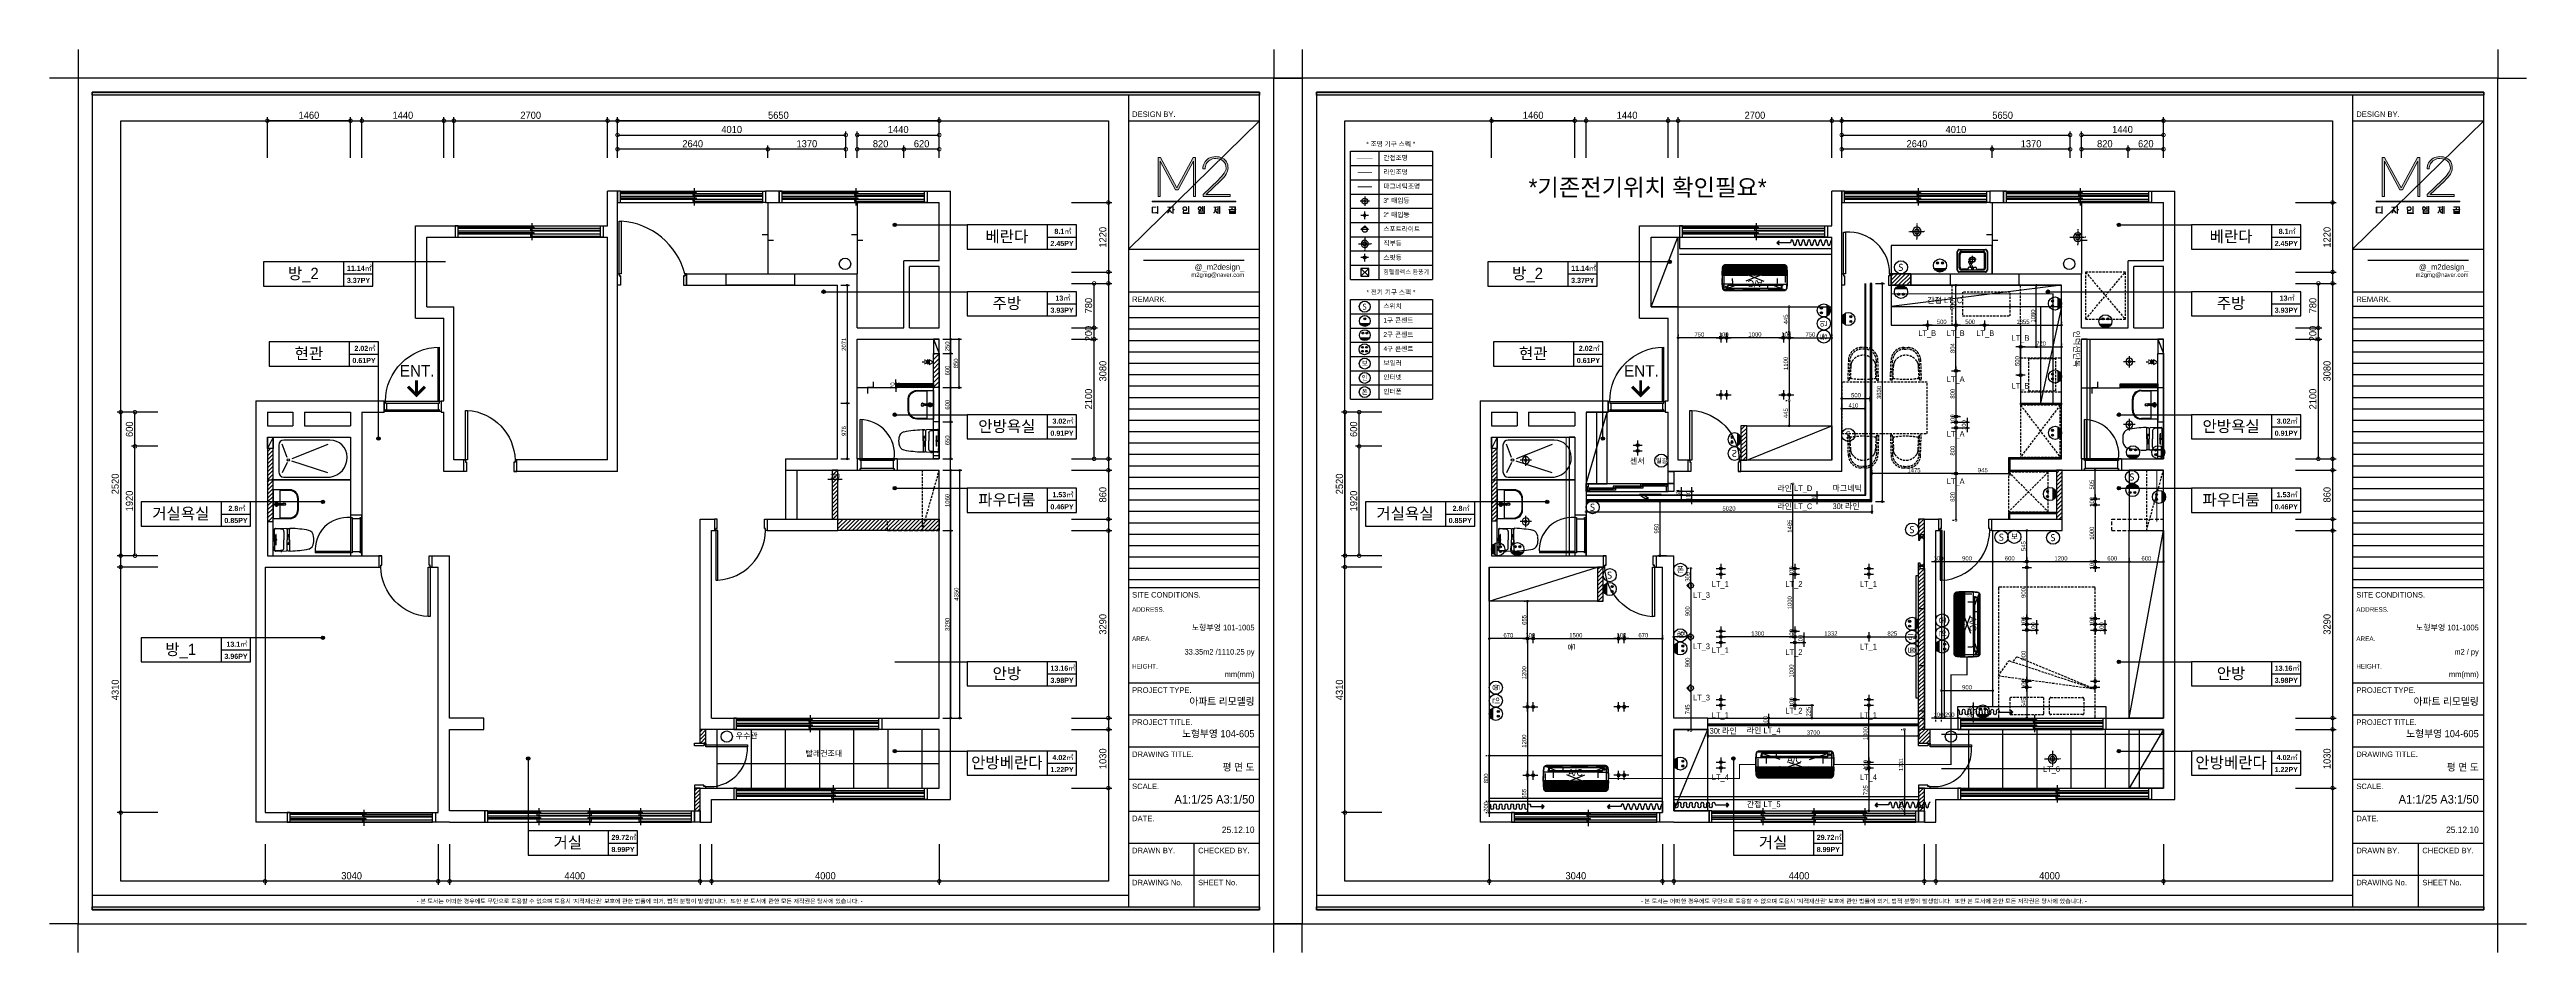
# Model space of a CAD drawing. Header units: millimetres. Extents: x 144680 to 246943, y -177515 to -149396.
# Drawn here: x 192607 to 236107, y -177515 to -161665 of the extents above; entities that cross this region are included whole.
import ezdxf
from ezdxf.enums import TextEntityAlignment as Align

# ---------------------------------------------------------------- set-up
doc = ezdxf.new("R2010")
doc.units = ezdxf.units.MM
doc.header["$LTSCALE"] = 50
for name, pattern in [('DH-HID2', [1.2, 0.8, -0.4]), ('HID', [2.5, 1.5, -1]), ('HID2', [1, 0.5, -0.5]), ('HIDDEN', [9.525, 6.35, -3.175])]:
    doc.linetypes.add(name, pattern=pattern)
for name, color, linetype in [('0-ELC TEXT', 7, 'Continuous'), ('01. F-소품', 3, 'Continuous'), ('03-TEXT', 3, 'Continuous'), ('03-WAL NEW', 3, 'Continuous'), ('06-FUR', 6, 'Continuous'), ('06-LIGHT', 4, 'Continuous'), ('07-DIM WAL', 5, 'Continuous'), ('3.기호.계단선', 30, 'Continuous'), ('_LIBR', 4, 'Continuous'), ('_U+B808_U+C774_U+C5B4 2', 7, 'Continuous'), ('BATH', 4, 'Continuous'), ('CEIL-DOOR', 6, 'Continuous'), ('CEIL-LIGHT', 7, 'Continuous'), ('CO-BATH', 6, 'Continuous'), ('CO-DOOR', 8, 'Continuous'), ('CO-FURB-DN', 9, 'Continuous'), ('fin', 9, 'Continuous'), ('FORM(YOURNAME)-1', 1, 'Continuous'), ('FORM(YOURNAME)-11', 1, 'Continuous'), ('FU-FURM', 251, 'DH-HID2'), ('fur', 6, 'Continuous'), ('HAT', 8, 'Continuous'), ('HL', 6, 'HIDDEN'), ('RC-LIGHT', 7, 'Continuous'), ('tex', 7, 'Continuous'), ('TOILET-1', 6, 'Continuous'), ('U-LANP', 6, 'Continuous'), ('wal', 3, 'Continuous'), ('WALL', 2, 'Continuous'), ('win', 4, 'Continuous'), ('도면층8', 8, 'Continuous'), ('설비', 140, 'Continuous')]:
    doc.layers.add(name, color=color, linetype=linetype)
doc.styles.get("Standard").update_dxf_attribs({"font": 'txt.shx', "bigfont": 'whgtxt.shx'})
doc.styles.add('YOURNAME', font='')
doc.styles.add('넥슨고딕', font='')
doc.styles.add('스타일1', font='')
doc.styles.add('코레일둥고', font='')
doc.styles.get('YOURNAME').set_extended_font_data('HYwulM')
doc.styles.get('넥슨고딕').set_extended_font_data('NEXON Lv1 Gothic Bold', bold=True)
doc.styles.get('스타일1').set_extended_font_data('HYwulM')
doc.styles.get('코레일둥고').set_extended_font_data('Korail Round Gothic Medium')
doc.dimstyles.new('30', dxfattribs={"dimscale": 30, "dimtxt": 2.5, "dimasz": 2.5, "dimexe": 1.25, "dimexo": 2, "dimtad": 1, "dimdec": 0, "dimtxsty": '스타일1', "dimblk": 'DOTSMALL', "dimcen": 2.5, "dimclrd": 1, "dimclre": 1, "dimclrt": 2, "dimadec": 0, "dimazin": 0, "dimtfac": 1, "dimtix": 1, "dimtmove": 0, "dimatfit": 3, "dimldrblk": 'DOTSMALL', "dimfxl": 1.25, "dimarcsym": 0})
doc.dimstyles.new('50', dxfattribs={"dimscale": 50, "dimtxt": 2.5, "dimasz": 2.5, "dimexe": 1.25, "dimexo": 2, "dimtad": 1, "dimdec": 0, "dimtxsty": '스타일1', "dimblk": 'DOTSMALL', "dimcen": 2.5, "dimclrd": 1, "dimclre": 1, "dimclrt": 2, "dimadec": 0, "dimazin": 0, "dimtfac": 1, "dimtix": 1, "dimtmove": 0, "dimatfit": 3, "dimldrblk": 'DOTSMALL', "dimfxl": 1.25, "dimarcsym": 0})
pattern_1 = [(0, (0, 0), (0, 600), []), (90, (0, 0), (-600, 4e-14), [])]
pattern_2 = [(0, (208132.23, -167650), (0, 600), []), (90, (208132.23, -167650), (-600, 4e-14), [])]
pattern_3 = [(0, (205222.23, -165570), (0, 600), [])]
pattern_4 = [(45, (12241.99, -260818.273), (-35.355339, 35.355339), [])]
pattern_5 = [(45, (-4927.87, -279345.45), (-35.355339, 35.355339), [])]
pattern_6 = [(45, (290575.12, -163253.515), (-33.67596, 33.67596), [])]
pattern_7 = [(45, (266794.47, -165570), (-33.67596, 33.67596), [])]

# ---------------------------------------------------------------- blocks, each defined once
blk = doc.blocks.new('block 34')
at = {"layer": '_U+B808_U+C774_U+C5B4 2'}
h = blk.add_hatch(color=35, dxfattribs=at)
h.dxf.hatch_style = 2
h.paths.add_polyline_path([(674.6, -105.5), (675.7, -105.5), (683.4, -119.7), (691.1, -105.5), (692.2, -105.5), (692.2, -123.8), (691.2, -123.8), (691.2, -107.3), (684, -120.7), (682.8, -120.7), (675.6, -107.3), (675.6, -123.8), (674.6, -123.8)])
h = blk.add_hatch(color=35, dxfattribs=at)
h.dxf.hatch_style = 2
edge = h.paths.add_edge_path()
edge.add_spline(control_points=[(704.7, -105.8), (705.6, -106.2), (706.3, -106.8), (706.7, -107.6), (707.2, -108.4), (707.4, -109.4), (707.4, -110.5), (707.4, -111.4), (707.1, -112.4), (706.5, -113.3), (705.9, -114.3), (705, -115.4), (703.7, -116.6), (703.7, -116.6), (697.1, -122.9), (697.1, -122.9), (697.1, -122.9), (708.3, -122.9), (708.3, -122.9), (708.3, -122.9), (708.3, -123.8), (708.3, -123.8), (708.3, -123.8), (695.7, -123.8), (695.7, -123.8), (695.7, -123.8), (695.7, -122.9), (695.7, -122.9), (695.7, -122.9), (702.7, -116.2), (702.7, -116.2), (704, -114.9), (704.9, -113.9), (705.5, -112.9), (706.1, -112), (706.5, -111.2), (706.5, -110.5), (706.5, -109.1), (706, -108), (705.1, -107.2), (704.2, -106.4), (703.1, -106), (701.6, -106), (700.5, -106), (699.6, -106.3), (698.9, -106.7), (698.1, -107.2), (697.6, -107.8), (697.2, -108.5), (696.8, -109.2), (696.6, -110.1), (696.6, -110.9), (696.6, -110.9), (695.6, -110.9), (695.6, -110.9), (695.6, -109.9), (695.8, -108.9), (696.3, -108), (696.8, -107.2), (697.5, -106.5), (698.4, -105.9), (699.3, -105.4), (700.3, -105.1), (701.6, -105.1), (702.8, -105.1), (703.8, -105.3), (704.7, -105.8)], knot_values=[0, 0, 0, 0, 1, 1, 1, 2, 2, 2, 3, 3, 3, 4, 4, 4, 5, 5, 5, 6, 6, 6, 7, 7, 7, 8, 8, 8, 9, 9, 9, 10, 10, 10, 11, 11, 11, 12, 12, 12, 13, 13, 13, 14, 14, 14, 15, 15, 15, 16, 16, 16, 17, 17, 17, 18, 18, 18, 19, 19, 19, 20, 20, 20, 21, 21, 21, 22, 22, 22, 22], degree=3, periodic=0)
at = {"layer": '_U+B808_U+C774_U+C5B4 2', "lineweight": 0}
blk.add_lwpolyline([(674.6, -105.5), (675.7, -105.5), (683.4, -119.7), (691.1, -105.5), (692.2, -105.5), (692.2, -123.8), (691.2, -123.8), (691.2, -107.3), (684, -120.7), (682.8, -120.7), (675.6, -107.3), (675.6, -123.8), (674.6, -123.8), (674.6, -105.5)], dxfattribs=at)
blk.add_open_spline([(704.7, -105.8), (705.6, -106.2), (706.3, -106.8), (706.7, -107.6), (707.2, -108.4), (707.4, -109.4), (707.4, -110.5), (707.4, -111.4), (707.1, -112.4), (706.5, -113.3), (705.9, -114.3), (705, -115.4), (703.7, -116.6), (703.7, -116.6), (697.1, -122.9), (697.1, -122.9), (697.1, -122.9), (708.3, -122.9), (708.3, -122.9), (708.3, -122.9), (708.3, -123.8), (708.3, -123.8), (708.3, -123.8), (695.7, -123.8), (695.7, -123.8), (695.7, -123.8), (695.7, -122.9), (695.7, -122.9), (695.7, -122.9), (702.7, -116.2), (702.7, -116.2), (704, -114.9), (704.9, -113.9), (705.5, -112.9), (706.1, -112), (706.5, -111.2), (706.5, -110.5), (706.5, -109.1), (706, -108), (705.1, -107.2), (704.2, -106.4), (703.1, -106), (701.6, -106), (700.5, -106), (699.6, -106.3), (698.9, -106.7), (698.1, -107.2), (697.6, -107.8), (697.2, -108.5), (696.8, -109.2), (696.6, -110.1), (696.6, -110.9), (696.6, -110.9), (695.6, -110.9), (695.6, -110.9), (695.6, -109.9), (695.8, -108.9), (696.3, -108), (696.8, -107.2), (697.5, -106.5), (698.4, -105.9), (699.3, -105.4), (700.3, -105.1), (701.6, -105.1), (702.8, -105.1), (703.8, -105.3), (704.7, -105.8)], degree=3, knots=[0, 0, 0, 0, 1, 1, 1, 2, 2, 2, 3, 3, 3, 4, 4, 4, 5, 5, 5, 6, 6, 6, 7, 7, 7, 8, 8, 8, 9, 9, 9, 10, 10, 10, 11, 11, 11, 12, 12, 12, 13, 13, 13, 14, 14, 14, 15, 15, 15, 16, 16, 16, 17, 17, 17, 18, 18, 18, 19, 19, 19, 20, 20, 20, 21, 21, 21, 22, 22, 22, 22], dxfattribs=at)
blk = doc.blocks.new('block 35')
at = {"layer": '_U+B808_U+C774_U+C5B4 2'}
h = blk.add_hatch(color=35, dxfattribs=at)
h.dxf.hatch_style = 2
edge = h.paths.add_edge_path()
edge.add_spline(control_points=[(673.7, -128.8), (673.7, -128.8), (672, -128.8), (672, -128.8), (672, -128.8), (672, -131.4), (672, -131.4), (672, -131.4), (673.1, -131.4), (673.1, -131.4), (673.3, -131.4), (673.4, -131.3), (673.6, -131.3), (673.7, -131.3), (673.9, -131.2), (674, -131.2), (674, -131.2), (674, -131.4), (674, -131.4), (673.9, -131.4), (673.8, -131.4), (673.6, -131.5), (673.5, -131.5), (673.3, -131.5), (673.1, -131.5), (673.1, -131.5), (671.8, -131.5), (671.8, -131.5), (671.8, -131.5), (671.8, -128.7), (671.8, -128.7), (671.8, -128.7), (673.7, -128.7), (673.7, -128.7), (673.7, -128.7), (673.7, -128.8), (673.7, -128.8)], knot_values=[0, 0, 0, 0, 1, 1, 1, 2, 2, 2, 3, 3, 3, 4, 4, 4, 5, 5, 5, 6, 6, 6, 7, 7, 7, 8, 8, 8, 9, 9, 9, 10, 10, 10, 11, 11, 11, 12, 12, 12, 12], degree=3, periodic=0)
h.paths.add_polyline_path([(674.5, -131.7), (674.4, -131.7), (674.4, -128.5), (674.5, -128.5)])
h = blk.add_hatch(color=35, dxfattribs=at)
h.dxf.hatch_style = 2
edge = h.paths.add_edge_path()
edge.add_spline(control_points=[(680, -130), (680, -130), (681.1, -131.4), (681.1, -131.4), (681.1, -131.4), (681, -131.5), (681, -131.5), (681, -131.5), (679.9, -130.2), (679.9, -130.2), (679.8, -130.6), (679.7, -130.9), (679.5, -131.1), (679.3, -131.3), (679.1, -131.5), (678.9, -131.5), (678.9, -131.5), (678.9, -131.4), (678.9, -131.4), (679.1, -131.3), (679.3, -131.2), (679.4, -130.9), (679.6, -130.7), (679.7, -130.4), (679.8, -130), (679.9, -129.7), (679.9, -129.3), (679.9, -128.8), (679.9, -128.8), (679, -128.8), (679, -128.8), (679, -128.8), (679, -128.7), (679, -128.7), (679, -128.7), (681, -128.7), (681, -128.7), (681, -128.7), (681, -128.8), (681, -128.8), (681, -128.8), (680.1, -128.8), (680.1, -128.8), (680.1, -129.3), (680, -129.7), (680, -130)], knot_values=[0, 0, 0, 0, 1, 1, 1, 2, 2, 2, 3, 3, 3, 4, 4, 4, 5, 5, 5, 6, 6, 6, 7, 7, 7, 8, 8, 8, 9, 9, 9, 10, 10, 10, 11, 11, 11, 12, 12, 12, 13, 13, 13, 14, 14, 14, 15, 15, 15, 15], degree=3, periodic=0)
h.paths.add_polyline_path([(682.2, -130.1), (681.7, -130.1), (681.7, -131.7), (681.5, -131.7), (681.5, -128.5), (681.7, -128.5), (681.7, -129.9), (682.2, -129.9)])
h = blk.add_hatch(color=35, dxfattribs=at)
h.dxf.hatch_style = 2
edge = h.paths.add_edge_path()
edge.add_spline(control_points=[(687.7, -128.7), (687.8, -128.8), (688, -128.9), (688, -129), (688.1, -129.1), (688.1, -129.3), (688.1, -129.5), (688.1, -129.6), (688.1, -129.8), (688, -129.9), (688, -130.1), (687.8, -130.2), (687.7, -130.3), (687.5, -130.3), (687.4, -130.4), (687.2, -130.4), (686.9, -130.4), (686.8, -130.3), (686.6, -130.3), (686.5, -130.2), (686.4, -130.1), (686.3, -129.9), (686.2, -129.8), (686.2, -129.6), (686.2, -129.5), (686.2, -129.3), (686.2, -129.1), (686.3, -129), (686.4, -128.9), (686.5, -128.8), (686.6, -128.7), (686.8, -128.6), (686.9, -128.6), (687.2, -128.6), (687.4, -128.6), (687.5, -128.6), (687.7, -128.7)], knot_values=[0, 0, 0, 0, 1, 1, 1, 2, 2, 2, 3, 3, 3, 4, 4, 4, 5, 5, 5, 6, 6, 6, 7, 7, 7, 8, 8, 8, 9, 9, 9, 10, 10, 10, 11, 11, 11, 12, 12, 12, 12], degree=3, periodic=0)
edge = h.paths.add_edge_path()
edge.add_spline(control_points=[(686.7, -128.8), (686.6, -128.9), (686.5, -128.9), (686.4, -129.1), (686.4, -129.2), (686.3, -129.3), (686.3, -129.5), (686.3, -129.6), (686.4, -129.8), (686.4, -129.9), (686.5, -130), (686.6, -130.1), (686.7, -130.2), (686.8, -130.2), (687, -130.2), (687.2, -130.2), (687.3, -130.2), (687.5, -130.2), (687.6, -130.2), (687.7, -130.1), (687.8, -130), (687.9, -129.9), (687.9, -129.8), (688, -129.6), (688, -129.5), (688, -129.3), (687.9, -129.2), (687.9, -129.1), (687.8, -128.9), (687.7, -128.9), (687.6, -128.8), (687.5, -128.7), (687.3, -128.7), (687.2, -128.7), (687, -128.7), (686.8, -128.7), (686.7, -128.8)], knot_values=[0, 0, 0, 0, 1, 1, 1, 2, 2, 2, 3, 3, 3, 4, 4, 4, 5, 5, 5, 6, 6, 6, 7, 7, 7, 8, 8, 8, 9, 9, 9, 10, 10, 10, 11, 11, 11, 12, 12, 12, 12], degree=3, periodic=0)
h.paths.add_polyline_path([(686.6, -131.5), (689.2, -131.5), (689.2, -131.7), (686.4, -131.7), (686.4, -130.7), (686.6, -130.7)])
h.paths.add_polyline_path([(689, -130.9), (688.9, -130.9), (688.9, -128.5), (689, -128.5)])
h = blk.add_hatch(color=35, dxfattribs=at)
h.dxf.hatch_style = 2
edge = h.paths.add_edge_path()
edge.add_spline(control_points=[(694.7, -130), (694.5, -130.2), (694.4, -130.2), (694.1, -130.2), (693.9, -130.2), (693.7, -130.2), (693.6, -130), (693.5, -129.8), (693.4, -129.6), (693.4, -129.4), (693.4, -129.1), (693.5, -128.9), (693.6, -128.8), (693.7, -128.6), (693.9, -128.5), (694.1, -128.5), (694.3, -128.5), (694.5, -128.6), (694.6, -128.7), (694.8, -128.9), (694.8, -129), (694.8, -129.2), (694.8, -129.2), (695.4, -129.2), (695.4, -129.2), (695.4, -129.2), (695.4, -128.5), (695.4, -128.5), (695.4, -128.5), (695.6, -128.5), (695.6, -128.5), (695.6, -128.5), (695.6, -130.3), (695.6, -130.3), (695.6, -130.3), (695.4, -130.3), (695.4, -130.3), (695.4, -130.3), (695.4, -129.4), (695.4, -129.4), (695.4, -129.4), (694.9, -129.4), (694.9, -129.4), (694.9, -129.6), (694.8, -129.8), (694.7, -130)], knot_values=[0, 0, 0, 0, 1, 1, 1, 2, 2, 2, 3, 3, 3, 4, 4, 4, 5, 5, 5, 6, 6, 6, 7, 7, 7, 8, 8, 8, 9, 9, 9, 10, 10, 10, 11, 11, 11, 12, 12, 12, 13, 13, 13, 14, 14, 14, 15, 15, 15, 15], degree=3, periodic=0)
edge = h.paths.add_edge_path()
edge.add_spline(control_points=[(693.7, -129.9), (693.8, -130), (694, -130.1), (694.1, -130.1), (694.3, -130.1), (694.5, -130), (694.5, -129.9), (694.6, -129.8), (694.7, -129.6), (694.7, -129.4), (694.7, -129.2), (694.6, -129), (694.5, -128.9), (694.5, -128.8), (694.3, -128.7), (694.1, -128.7), (694, -128.7), (693.8, -128.8), (693.7, -128.9), (693.6, -129), (693.6, -129.2), (693.6, -129.4), (693.6, -129.6), (693.6, -129.8), (693.7, -129.9)], knot_values=[0, 0, 0, 0, 1, 1, 1, 2, 2, 2, 3, 3, 3, 4, 4, 4, 5, 5, 5, 6, 6, 6, 7, 7, 7, 8, 8, 8, 8], degree=3, periodic=0)
h.paths.add_polyline_path([(693.7, -130.6), (696.4, -130.6), (696.4, -131.7), (693.7, -131.7)])
h.paths.add_polyline_path([(693.9, -131.5), (696.2, -131.5), (696.2, -130.7), (693.9, -130.7)])
h.paths.add_polyline_path([(696.4, -128.5), (696.4, -130.3), (696.2, -130.3), (696.2, -128.5)])
h = blk.add_hatch(color=35, dxfattribs=at)
h.dxf.hatch_style = 2
edge = h.paths.add_edge_path()
edge.add_spline(control_points=[(701.5, -129.9), (701.5, -129.9), (702.3, -131.4), (702.3, -131.4), (702.3, -131.4), (702.1, -131.5), (702.1, -131.5), (702.1, -131.5), (701.4, -130.2), (701.4, -130.2), (701.3, -130.9), (701, -131.4), (700.6, -131.5), (700.6, -131.5), (700.6, -131.4), (700.6, -131.4), (700.9, -131.3), (701.1, -131), (701.2, -130.5), (701.3, -130.1), (701.4, -129.5), (701.4, -128.8), (701.4, -128.8), (700.7, -128.8), (700.7, -128.8), (700.7, -128.8), (700.7, -128.7), (700.7, -128.7), (700.7, -128.7), (702.2, -128.7), (702.2, -128.7), (702.2, -128.7), (702.2, -128.8), (702.2, -128.8), (702.2, -128.8), (701.5, -128.8), (701.5, -128.8), (701.5, -129.2), (701.5, -129.6), (701.5, -129.9)], knot_values=[0, 0, 0, 0, 1, 1, 1, 2, 2, 2, 3, 3, 3, 4, 4, 4, 5, 5, 5, 6, 6, 6, 7, 7, 7, 8, 8, 8, 9, 9, 9, 10, 10, 10, 11, 11, 11, 12, 12, 12, 13, 13, 13, 13], degree=3, periodic=0)
h.paths.add_polyline_path([(702.6, -128.5), (702.8, -128.5), (702.8, -131.7), (702.6, -131.7), (702.6, -129.9), (702, -129.9), (702, -129.8), (702.6, -129.8)])
h.paths.add_polyline_path([(703.6, -128.5), (703.6, -131.7), (703.4, -131.7), (703.4, -128.5)])
h = blk.add_hatch(color=35, dxfattribs=at)
h.dxf.hatch_style = 2
h.paths.add_polyline_path([(711, -129.9), (711, -130.1), (707.8, -130.1), (707.8, -129.9), (709.2, -129.9), (709.2, -129.2), (709.3, -129.2), (709.3, -129.9)])
h.paths.add_polyline_path([(710.6, -128.7), (708.1, -128.7), (708.1, -128.6), (710.8, -128.6), (710.8, -129.6), (710.6, -129.6)])
h.paths.add_polyline_path([(710.6, -130.4), (710.8, -130.4), (710.8, -131.7), (708.1, -131.7), (708.1, -130.4), (708.2, -130.4), (708.2, -130.8), (710.6, -130.8)])
h.paths.add_polyline_path([(710.6, -131.5), (710.6, -131), (708.2, -131), (708.2, -131.5)])
at = {"layer": '_U+B808_U+C774_U+C5B4 2', "lineweight": 0}
for points in [[(674.5, -131.7), (674.4, -131.7), (674.4, -128.5), (674.5, -128.5), (674.5, -131.7)], [(682.2, -130.1), (681.7, -130.1), (681.7, -131.7), (681.5, -131.7), (681.5, -128.5), (681.7, -128.5), (681.7, -129.9), (682.2, -129.9), (682.2, -130.1)], [(686.6, -131.5), (689.2, -131.5), (689.2, -131.7), (686.4, -131.7), (686.4, -130.7), (686.6, -130.7), (686.6, -131.5)], [(689, -130.9), (688.9, -130.9), (688.9, -128.5), (689, -128.5), (689, -130.9)], [(693.7, -130.6), (696.4, -130.6), (696.4, -131.7), (693.7, -131.7), (693.7, -130.6)], [(693.9, -131.5), (696.2, -131.5), (696.2, -130.7), (693.9, -130.7), (693.9, -131.5)], [(696.4, -128.5), (696.4, -130.3), (696.2, -130.3), (696.2, -128.5), (696.4, -128.5)], [(702.6, -128.5), (702.8, -128.5), (702.8, -131.7), (702.6, -131.7), (702.6, -129.9), (702, -129.9), (702, -129.8), (702.6, -129.8), (702.6, -128.5)], [(703.6, -128.5), (703.6, -131.7), (703.4, -131.7), (703.4, -128.5), (703.6, -128.5)], [(711, -129.9), (711, -130.1), (707.8, -130.1), (707.8, -129.9), (709.2, -129.9), (709.2, -129.2), (709.3, -129.2), (709.3, -129.9), (711, -129.9)], [(710.6, -128.7), (708.1, -128.7), (708.1, -128.6), (710.8, -128.6), (710.8, -129.6), (710.6, -129.6), (710.6, -128.7)], [(710.6, -130.4), (710.8, -130.4), (710.8, -131.7), (708.1, -131.7), (708.1, -130.4), (708.2, -130.4), (708.2, -130.8), (710.6, -130.8), (710.6, -130.4)], [(710.6, -131.5), (710.6, -131), (708.2, -131), (708.2, -131.5), (710.6, -131.5)]]:
    blk.add_lwpolyline(points, dxfattribs=at)
for points, knots in [([(673.7, -128.8), (673.7, -128.8), (672, -128.8), (672, -128.8), (672, -128.8), (672, -131.4), (672, -131.4), (672, -131.4), (673.1, -131.4), (673.1, -131.4), (673.3, -131.4), (673.4, -131.3), (673.6, -131.3), (673.7, -131.3), (673.9, -131.2), (674, -131.2), (674, -131.2), (674, -131.4), (674, -131.4), (673.9, -131.4), (673.8, -131.4), (673.6, -131.5), (673.5, -131.5), (673.3, -131.5), (673.1, -131.5), (673.1, -131.5), (671.8, -131.5), (671.8, -131.5), (671.8, -131.5), (671.8, -128.7), (671.8, -128.7), (671.8, -128.7), (673.7, -128.7), (673.7, -128.7), (673.7, -128.7), (673.7, -128.8), (673.7, -128.8)], [0, 0, 0, 0, 1, 1, 1, 2, 2, 2, 3, 3, 3, 4, 4, 4, 5, 5, 5, 6, 6, 6, 7, 7, 7, 8, 8, 8, 9, 9, 9, 10, 10, 10, 11, 11, 11, 12, 12, 12, 12]), ([(680, -130), (680, -130), (681.1, -131.4), (681.1, -131.4), (681.1, -131.4), (681, -131.5), (681, -131.5), (681, -131.5), (679.9, -130.2), (679.9, -130.2), (679.8, -130.6), (679.7, -130.9), (679.5, -131.1), (679.3, -131.3), (679.1, -131.5), (678.9, -131.5), (678.9, -131.5), (678.9, -131.4), (678.9, -131.4), (679.1, -131.3), (679.3, -131.2), (679.4, -130.9), (679.6, -130.7), (679.7, -130.4), (679.8, -130), (679.9, -129.7), (679.9, -129.3), (679.9, -128.8), (679.9, -128.8), (679, -128.8), (679, -128.8), (679, -128.8), (679, -128.7), (679, -128.7), (679, -128.7), (681, -128.7), (681, -128.7), (681, -128.7), (681, -128.8), (681, -128.8), (681, -128.8), (680.1, -128.8), (680.1, -128.8), (680.1, -129.3), (680, -129.7), (680, -130)], [0, 0, 0, 0, 1, 1, 1, 2, 2, 2, 3, 3, 3, 4, 4, 4, 5, 5, 5, 6, 6, 6, 7, 7, 7, 8, 8, 8, 9, 9, 9, 10, 10, 10, 11, 11, 11, 12, 12, 12, 13, 13, 13, 14, 14, 14, 15, 15, 15, 15]), ([(687.7, -128.7), (687.8, -128.8), (688, -128.9), (688, -129), (688.1, -129.1), (688.1, -129.3), (688.1, -129.5), (688.1, -129.6), (688.1, -129.8), (688, -129.9), (688, -130.1), (687.8, -130.2), (687.7, -130.3), (687.5, -130.3), (687.4, -130.4), (687.2, -130.4), (686.9, -130.4), (686.8, -130.3), (686.6, -130.3), (686.5, -130.2), (686.4, -130.1), (686.3, -129.9), (686.2, -129.8), (686.2, -129.6), (686.2, -129.5), (686.2, -129.3), (686.2, -129.1), (686.3, -129), (686.4, -128.9), (686.5, -128.8), (686.6, -128.7), (686.8, -128.6), (686.9, -128.6), (687.2, -128.6), (687.4, -128.6), (687.5, -128.6), (687.7, -128.7)], [0, 0, 0, 0, 1, 1, 1, 2, 2, 2, 3, 3, 3, 4, 4, 4, 5, 5, 5, 6, 6, 6, 7, 7, 7, 8, 8, 8, 9, 9, 9, 10, 10, 10, 11, 11, 11, 12, 12, 12, 12]), ([(686.7, -128.8), (686.6, -128.9), (686.5, -128.9), (686.4, -129.1), (686.4, -129.2), (686.3, -129.3), (686.3, -129.5), (686.3, -129.6), (686.4, -129.8), (686.4, -129.9), (686.5, -130), (686.6, -130.1), (686.7, -130.2), (686.8, -130.2), (687, -130.2), (687.2, -130.2), (687.3, -130.2), (687.5, -130.2), (687.6, -130.2), (687.7, -130.1), (687.8, -130), (687.9, -129.9), (687.9, -129.8), (688, -129.6), (688, -129.5), (688, -129.3), (687.9, -129.2), (687.9, -129.1), (687.8, -128.9), (687.7, -128.9), (687.6, -128.8), (687.5, -128.7), (687.3, -128.7), (687.2, -128.7), (687, -128.7), (686.8, -128.7), (686.7, -128.8)], [0, 0, 0, 0, 1, 1, 1, 2, 2, 2, 3, 3, 3, 4, 4, 4, 5, 5, 5, 6, 6, 6, 7, 7, 7, 8, 8, 8, 9, 9, 9, 10, 10, 10, 11, 11, 11, 12, 12, 12, 12]), ([(694.7, -130), (694.5, -130.2), (694.4, -130.2), (694.1, -130.2), (693.9, -130.2), (693.7, -130.2), (693.6, -130), (693.5, -129.8), (693.4, -129.6), (693.4, -129.4), (693.4, -129.1), (693.5, -128.9), (693.6, -128.8), (693.7, -128.6), (693.9, -128.5), (694.1, -128.5), (694.3, -128.5), (694.5, -128.6), (694.6, -128.7), (694.8, -128.9), (694.8, -129), (694.8, -129.2), (694.8, -129.2), (695.4, -129.2), (695.4, -129.2), (695.4, -129.2), (695.4, -128.5), (695.4, -128.5), (695.4, -128.5), (695.6, -128.5), (695.6, -128.5), (695.6, -128.5), (695.6, -130.3), (695.6, -130.3), (695.6, -130.3), (695.4, -130.3), (695.4, -130.3), (695.4, -130.3), (695.4, -129.4), (695.4, -129.4), (695.4, -129.4), (694.9, -129.4), (694.9, -129.4), (694.9, -129.6), (694.8, -129.8), (694.7, -130)], [0, 0, 0, 0, 1, 1, 1, 2, 2, 2, 3, 3, 3, 4, 4, 4, 5, 5, 5, 6, 6, 6, 7, 7, 7, 8, 8, 8, 9, 9, 9, 10, 10, 10, 11, 11, 11, 12, 12, 12, 13, 13, 13, 14, 14, 14, 15, 15, 15, 15]), ([(693.7, -129.9), (693.8, -130), (694, -130.1), (694.1, -130.1), (694.3, -130.1), (694.5, -130), (694.5, -129.9), (694.6, -129.8), (694.7, -129.6), (694.7, -129.4), (694.7, -129.2), (694.6, -129), (694.5, -128.9), (694.5, -128.8), (694.3, -128.7), (694.1, -128.7), (694, -128.7), (693.8, -128.8), (693.7, -128.9), (693.6, -129), (693.6, -129.2), (693.6, -129.4), (693.6, -129.6), (693.6, -129.8), (693.7, -129.9)], [0, 0, 0, 0, 1, 1, 1, 2, 2, 2, 3, 3, 3, 4, 4, 4, 5, 5, 5, 6, 6, 6, 7, 7, 7, 8, 8, 8, 8]), ([(701.5, -129.9), (701.5, -129.9), (702.3, -131.4), (702.3, -131.4), (702.3, -131.4), (702.1, -131.5), (702.1, -131.5), (702.1, -131.5), (701.4, -130.2), (701.4, -130.2), (701.3, -130.9), (701, -131.4), (700.6, -131.5), (700.6, -131.5), (700.6, -131.4), (700.6, -131.4), (700.9, -131.3), (701.1, -131), (701.2, -130.5), (701.3, -130.1), (701.4, -129.5), (701.4, -128.8), (701.4, -128.8), (700.7, -128.8), (700.7, -128.8), (700.7, -128.8), (700.7, -128.7), (700.7, -128.7), (700.7, -128.7), (702.2, -128.7), (702.2, -128.7), (702.2, -128.7), (702.2, -128.8), (702.2, -128.8), (702.2, -128.8), (701.5, -128.8), (701.5, -128.8), (701.5, -129.2), (701.5, -129.6), (701.5, -129.9)], [0, 0, 0, 0, 1, 1, 1, 2, 2, 2, 3, 3, 3, 4, 4, 4, 5, 5, 5, 6, 6, 6, 7, 7, 7, 8, 8, 8, 9, 9, 9, 10, 10, 10, 11, 11, 11, 12, 12, 12, 13, 13, 13, 13])]:
    blk.add_open_spline(points, degree=3, knots=knots, dxfattribs=at)
blk = doc.blocks.new('block 33')
at = {"layer": '_U+B808_U+C774_U+C5B4 2'}
for name in ['block 34', 'block 35']:
    blk.add_blockref(name, (0, 0), dxfattribs=at)
blk = doc.blocks.new('block 32')
at = {"layer": '_U+B808_U+C774_U+C5B4 2'}
h = blk.add_hatch(color=35, dxfattribs=at)
h.dxf.hatch_style = 2
h.paths.add_polyline_path([(711, -126.3), (671.8, -126.3), (671.8, -125.9), (711, -125.9)])
at = {"layer": '_U+B808_U+C774_U+C5B4 2', "lineweight": 0}
blk.add_lwpolyline([(711, -126.3), (671.8, -126.3), (671.8, -125.9), (711, -125.9), (711, -126.3)], dxfattribs=at)
at = {"layer": '_U+B808_U+C774_U+C5B4 2'}
blk.add_blockref('block 33', (0, 0), dxfattribs=at)
blk = doc.blocks.new('FORM-ELEVATION')
at = {"layer": 'FORM(YOURNAME)-11'}
h = blk.add_hatch(color=256, dxfattribs=at)
h.dxf.hatch_style = 1
h.paths.add_polyline_path([(-10309, 35708), (71691, 35708), (71691, 35508), (-10309, 35508)])
h.paths.add_polyline_path([(-10309, -21492), (71691, -21492), (71691, -21692), (-10309, -21692)])
at = {"layer": 'Defpoints', "color": 158}
for p, q in [((62481, 35508), (62481, -21492)), ((62481, 33708), (71691, 33708)), ((62481, 24686), (71691, 33708)), ((62481, 24686), (71691, 24686)), ((62481, 20686), (71691, 20686)), ((62481, 19886), (71691, 19886)), ((62481, 19086), (71691, 19086)), ((62481, 18286), (71691, 18286)), ((62481, 17486), (71691, 17486)), ((62481, 16686), (71691, 16686)), ((62481, 15886), (71691, 15886)), ((62481, 15086), (71691, 15086)), ((62481, 14286), (71691, 14286)), ((62481, 13486), (71691, 13486)), ((62481, 12686), (71691, 12686)), ((62481, 11886), (71691, 11886)), ((62481, 11086), (71691, 11086)), ((62481, 10286), (71691, 10286)), ((62481, 9486), (71691, 9486)), ((62481, 8686), (71691, 8686)), ((62481, 7886), (71691, 7886)), ((62481, 7086), (71691, 7086)), ((62481, 6286), (71691, 6286)), ((62481, 5486), (71691, 5486)), ((62481, 4686), (71691, 4686)), ((62481, 3886), (71691, 3886)), ((62481, 3086), (71691, 3086)), ((62481, 2286), (71691, 2286)), ((62481, 1486), (71691, 1486)), ((62481, -20692), (-10309, -20692))]:
    blk.add_line(p, q, dxfattribs=at)
at = {"layer": 'Defpoints', "color": 1}
for points in [[(-11309, 38708), (-11309, 36708), (-13309, 36708)], [(72691, 38708), (72691, 36708), (74691, 36708)], [(-11309, -24692), (-11309, -22692), (-13309, -22692)], [(72691, -24692), (72691, -22692), (74691, -22692)]]:
    blk.add_lwpolyline(points, dxfattribs=at)
at = {"layer": 'Defpoints', "color": 158}
for points in [[(-10309, -21692), (71691, -21692), (71691, 35708), (-10309, 35708)], [(-8309, 33708), (61071, 33708), (61071, -19692), (-8309, -19692)]]:
    blk.add_lwpolyline(points, close=True, dxfattribs=at)
at = {"layer": 'FORM(YOURNAME)-11', "color": 251}
blk.add_line((63550, 23916), (70622, 23916), dxfattribs=at)
at = {"layer": 'FORM(YOURNAME)-11', "color": 14}
for p, q in [((62481, 21686), (71691, 21686)), ((62481, 937), (71691, 937)), ((62481, -5756), (71691, -5756)), ((62481, -8009), (71691, -8009)), ((62481, -10261), (71691, -10261)), ((62481, -12514), (71691, -12514)), ((62481, -14766), (71691, -14766)), ((62481, -17019), (71691, -17019)), ((67086, -17019), (67086, -21492)), ((62481, -19271), (71691, -19271))]:
    blk.add_line(p, q, dxfattribs=at)
at = {"layer": 'FORM(YOURNAME)-11', "color": 250}
blk.add_lwpolyline([(-11309, -22692), (72691, -22692), (72691, 36708), (-11309, 36708)], close=True, dxfattribs=at)
at = {"layer": 'FORM(YOURNAME)-11'}
for points in [[(-10309, 35708), (71691, 35708), (71691, 35508), (-10309, 35508)], [(-10309, -21492), (71691, -21492), (71691, -21692), (-10309, -21692)]]:
    blk.add_lwpolyline(points, close=True, dxfattribs=at)
at = {"layer": '_U+B808_U+C774_U+C5B4 2', "xscale": 150, "yscale": 150, "zscale": 150}
blk.add_blockref('block 32', (-36628, 46957), dxfattribs=at)
at = {"layer": 'FORM(YOURNAME)-11', "color": 14, "style": 'YOURNAME'}
for s, height, p in [('DESIGN BY.', 386.1, (62739, 34170)), ('REMARK.', 386.1, (62739, 21172)), ('SITE CONDITIONS.', 386.14, (62739, 422)), ('PROJECT TYPE.', 386.14, (62739, -6271)), ('PROJECT TITLE.', 386.14, (62739, -8524)), ('DRAWING TITLE.', 386.14, (62739, -10776)), ('SCALE.', 386.1, (62739, -13029)), ('DATE.', 386.1, (62739, -15281)), ('DRAWN BY.', 386.1, (62739, -17534)), ('CHECKED BY.', 386.14, (67376, -17534)), ('DRAWING No.', 386.14, (62739, -19786)), ('SHEET No.', 386.1, (67376, -19786))]:
    blk.add_text(s, height=height, dxfattribs=at).set_placement(p, align=Align.MIDDLE_LEFT)
for s, height, width, p in [('m2gmg@naver.com', 300, 0.995, (70622, 22747)), ('@_m2design_', 400, 1.03, (70622, 23242))]:
    blk.add_text(s, height=height, dxfattribs=dict(at, width=width)).set_placement(p, align=Align.RIGHT)
at = {"layer": 'FORM(YOURNAME)-11', "color": 251, "style": 'YOURNAME'}
for s, p in [('ADDRESS.', (62739, -608)), ('AREA.', (62739, -2667)), ('HEIGHT.', (62739, -4598))]:
    blk.add_text(s, height=321.8, dxfattribs=at).set_placement(p, align=Align.MIDDLE_LEFT)
at = {"layer": 'FORM(YOURNAME)-11', "color": 1, "style": 'YOURNAME'}
blk.add_text("- 본 도서는 어떠한 경우에도 무단으로 도용할 수 없으며 도용시 '지적재산권' 보호에 관한 법률에 의거, 법적 분쟁이 발생합니다.  또한 본 도서에 관한 모든 저작권은 당사에 있습니다. -", height=300, dxfattribs=at).set_placement((28146, -21092), align=Align.MIDDLE_CENTER)
at = {"layer": 'FORM(YOURNAME)-11', "color": 3, "style": 'YOURNAME'}
for tag, height, p in [('2', 450, (71041, -1863)), ('1', 450, (71041, -1219)), ('3', 450, (71041, -3150)), ('4', 450, (71041, -5081)), ('5', 515, (71041, -7398)), ('6', 515, (71041, -9650)), ('7', 515, (71041, -11903)), ('8', 515, (71041, -14155)), ('9', 515, (71041, -16408)), ('10', 515, (66791, -18596)), ('11', 515, (71041, -18660)), ('12', 515, (66791, -20848)), ('13', 515, (71041, -20848))]:
    blk.add_attdef(tag, text='', height=height, dxfattribs=at).set_placement(p, align=Align.MIDDLE_RIGHT)
blk = doc.blocks.new('hallogen')
h = blk.add_hatch(color=256)
h.dxf.hatch_style = 1
edge = h.paths.add_edge_path()
edge.add_arc((48592, 60854), 31.2, 0, 360, ccw=False)
at = {"color": 1, "linetype": 'Continuous'}
for p, q in [((48592, 60954), (48592, 60754)), ((48692, 60854), (48492, 60854))]:
    blk.add_line(p, q, dxfattribs=at)
at = {"color": 4, "linetype": 'Continuous'}
blk.add_circle((48592, 60854), 62.5, dxfattribs=at)
blk = doc.blocks.new('1')
at = {"linetype": 'Continuous'}
h = blk.add_hatch(color=4, dxfattribs=at)
h.dxf.hatch_style = 1
edge = h.paths.add_edge_path()
edge.add_arc((11539653, -14273504), 37.5, 0, 360)
at = {"color": 1, "linetype": 'Continuous'}
for p, q in [((11539520, -14273504), (11539787, -14273504)), ((11539653, -14273637), (11539653, -14273370))]:
    blk.add_line(p, q, dxfattribs=at)
at = {"color": 4, "linetype": 'Continuous'}
for radius in [41.5, 37.5]:
    blk.add_circle((11539653, -14273504), radius, dxfattribs=at)
blk = doc.blocks.new('매입등')
at = {"layer": 'HAT', "color": 1}
for p, q in [((-140, 0), (-130, 0)), ((120, 0), (-120, 0)), ((0, 140), (0, 130)), ((0, 120), (0, -120)), ((140, 0), (130, 0)), ((-140, 0), (-130, 0)), ((0, -140), (0, -130))]:
    blk.add_line(p, q, dxfattribs=at)
blk.add_circle((0, 0), 40, dxfattribs=at)
at = {"layer": 'U-LANP'}
blk.add_circle((0, 0), 75, dxfattribs=at)
blk = doc.blocks.new('A$C59950440')
at = {"layer": 'CEIL-DOOR'}
blk.add_blockref('매입등', (140, 140), dxfattribs=at)
blk = doc.blocks.new('SW')
at = {"layer": '설비', "color": 140}
blk.add_circle((11533254, -14277699), 184, dxfattribs=at)
at = {"layer": '설비', "color": 140, "insert": (11533320, -14277601), "char_height": 197.14, "width": 314.33, "attachment_point": 3, "style": '코레일둥고'}
blk.add_mtext('{\\fMalgun Gothic|b0|i0|c129|p50;S}', dxfattribs=at)
blk = doc.blocks.new('egoo')
at = {"layer": '설비'}
h = blk.add_hatch(color=140, dxfattribs=at)
edge = h.paths.add_edge_path()
edge.add_line((1015826, 443329), (1015567, 443329))
edge.add_ellipse((1015696, 443381), major_axis=(99, 99), ratio=1, start_angle=156.9578, end_angle=293.0422)
h = blk.add_hatch(color=140, dxfattribs=at)
edge = h.paths.add_edge_path()
edge.add_arc((1015645, 443434), 22.3, 0, 360)
h = blk.add_hatch(color=140, dxfattribs=at)
edge = h.paths.add_edge_path()
edge.add_arc((1015748, 443434), 22.3, 0, 360)
at = {"layer": '설비', "color": 140}
for centre, radius in [((1015696, 443381), 140), ((1015645, 443434), 22.3), ((1015748, 443434), 22.3)]:
    blk.add_circle(centre, radius, dxfattribs=at)
blk = doc.blocks.new('DLSXJSPT')
at = {"layer": '설비', "color": 140}
blk.add_circle((242956, 103418), 115, dxfattribs=at)
at = {"layer": '설비', "color": 140, "style": '코레일둥고'}
blk.add_text('인', height=100, dxfattribs=at).set_placement((242888, 103372))
blk = doc.blocks.new('DLSXJVHS')
at = {"layer": '설비', "color": 140}
blk.add_circle((236551, 103608), 115, dxfattribs=at)
at = {"layer": '설비', "color": 140, "style": '코레일둥고'}
blk.add_text('폰', height=100, dxfattribs=at).set_placement((236487, 103564))
blk = doc.blocks.new('DLFRN')
at = {"layer": '설비'}
h = blk.add_hatch(color=140, dxfattribs=at)
edge = h.paths.add_edge_path()
edge.add_line((236659, 104765), (236446, 104765))
edge.add_ellipse((236552, 104808), major_axis=(81.3, 81.3), ratio=1, start_angle=156.9578, end_angle=293.0422)
h = blk.add_hatch(color=140, dxfattribs=at)
edge = h.paths.add_edge_path()
edge.add_arc((236552, 104851), 18.3, 0, 360)
at = {"layer": '설비', "color": 140}
for centre, radius in [((236552, 104808), 115), ((236552, 104851), 18.3)]:
    blk.add_circle(centre, radius, dxfattribs=at)
blk = doc.blocks.new('QHDLFFJ')
at = {"layer": '설비', "color": 140}
blk.add_circle((236551, 104208), 115, dxfattribs=at)
at = {"layer": '설비', "color": 140, "style": '코레일둥고'}
blk.add_text('보 ', height=100, dxfattribs=at).set_placement((236490, 104164))
blk = doc.blocks.new('4RNZHS')
at = {"layer": '설비'}
h = blk.add_hatch(color=140, dxfattribs=at)
edge = h.paths.add_edge_path()
edge.add_arc((244434, 96095), 18.3, -90, 270, ccw=False)
h = blk.add_hatch(color=140, dxfattribs=at)
edge = h.paths.add_edge_path()
edge.add_arc((244520, 96095), 18.3, 270, 630)
h = blk.add_hatch(color=140, dxfattribs=at)
edge = h.paths.add_edge_path()
edge.add_arc((244434, 96011), 18.3, -90, 270, ccw=False)
h = blk.add_hatch(color=140, dxfattribs=at)
edge = h.paths.add_edge_path()
edge.add_arc((244520, 96011), 18.3, 270, 630)
at = {"layer": '설비', "color": 140}
for centre, radius in [((244477, 96053), 115), ((244434, 96095), 18.3), ((244520, 96095), 18.3), ((244434, 96011), 18.3), ((244520, 96011), 18.3)]:
    blk.add_circle(centre, radius, dxfattribs=at)
blk = doc.blocks.new('sdfsdf')
at = {"layer": '_LIBR', "linetype": 'Continuous'}
blk.add_lwpolyline([(-44258, -83632), (-43388, -83632), (-43388, -83597), (-44258, -83597)], close=True, dxfattribs=at)
for points in [[(-43352, -83618), (-43352, -83597), (-43352, -83618), (-43188, -83618), (-43188, -83568), (-43388, -83568), (-43388, -83597), (-43352, -83597)], [(-43352, -84448), (-43352, -84468), (-43352, -84448), (-43188, -84448), (-43188, -84498), (-43388, -84498), (-43388, -84468), (-43352, -84468)]]:
    blk.add_lwpolyline(points, dxfattribs=at)
blk.add_arc((-43366, -83574), 894, 183.7115, 268.5892, dxfattribs=at)
blk = doc.blocks.new('AUDIT_I_020313153326-105')
at = {"color": 0, "linetype": 'Continuous'}
for p, q in [((955, 59), (45, 59)), ((975, 90), (55, 90)), ((25, -90), (975, -90)), ((955, -61), (45, -61))]:
    blk.add_line(p, q, dxfattribs=at)
blk.add_lwpolyline([(55, 1040), (55, 90), (25, 90), (25, 1040)], dxfattribs=at)
for points in [[(45, 59), (25, 59), (25, 90), (0, 90), (0, -90), (25, -90), (25, -61), (45, -61)], [(1000, 90), (975, 90), (975, 59), (955, 59), (955, -61), (975, -61), (975, -90), (1000, -90)]]:
    blk.add_lwpolyline(points, close=True, dxfattribs=at)
blk.add_arc((25, 90), 950, 0, 90, dxfattribs=at)
blk = doc.blocks.new('2600')
at = {"layer": 'win'}
for p, q in [((7239, -153521), (9759, -153521)), ((8549, -153771), (8549, -153471)), ((7249, -153609), (9749, -153609)), ((7249, -153609), (9749, -153609)), ((7249, -153721), (9749, -153721))]:
    blk.add_line(p, q, dxfattribs=at)
for points in [[(7199, -153721), (7249, -153721), (7249, -153521), (7199, -153521)], [(9799, -153721), (9749, -153721), (9749, -153521), (9799, -153521)]]:
    blk.add_lwpolyline(points, close=True, dxfattribs=at)
for points in [[(7249, -153544), (8579, -153544), (8579, -153569), (7249, -153569)], [(7249, -153639), (8579, -153639), (8579, -153669), (7249, -153669)], [(9749, -153569), (8519, -153569), (8519, -153594), (9749, -153594)], [(9749, -153669), (8519, -153669), (8519, -153699), (9749, -153699)]]:
    blk.add_lwpolyline(points, dxfattribs=at)
blk = doc.blocks.new('vudauseeh')
for p, q in [((143450, -164350), (143450, -165603)), ((145020, -164350), (145020, -165603))]:
    blk.add_line(p, q)
for points in [[(143350, -164910), (143450, -164910), (143450, -165010), (143550, -165010)], [(144920, -164910), (145020, -164910), (145020, -165010), (145120, -165010)]]:
    blk.add_lwpolyline(points)
for points in [[(137254, -167672), (137304, -167672), (137254, -167471), (137304, -167471)], [(137110, -167602), (137279, -167771), (137148, -167565), (137254, -167672)], [(137279, -167771), (137279, -167771), (137254, -167672), (137304, -167672)], [(137447, -167602), (137279, -167771), (137410, -167565), (137304, -167672)]]:
    blk.add_solid(points)
at = {"layer": '_LIBR', "linetype": 'Continuous'}
for p, q in [((145070, -168850), (145070, -168160)), ((145100, -168161), (145100, -168850)), ((145020, -168850), (145020, -169050)), ((145070, -168850), (145020, -168850)), ((145020, -169050), (145070, -169050)), ((145070, -168881), (145070, -168850)), ((145100, -168850), (145070, -168850)), ((145090, -168881), (145070, -168881)), ((145070, -169050), (145070, -169021)), ((145070, -169021), (145090, -169021)), ((145070, -169050), (145670, -169050)), ((145650, -168881), (145090, -168881)), ((145090, -169021), (145090, -168881)), ((145650, -169021), (145090, -169021)), ((145670, -168850), (145100, -168850)), ((145670, -168881), (145650, -168881)), ((145650, -168881), (145650, -169021)), ((145650, -169021), (145670, -169021)), ((145720, -168850), (145670, -168850)), ((145670, -168850), (145670, -168881)), ((145670, -169021), (145670, -169050)), ((145670, -169050), (145720, -169050)), ((145720, -168850), (145720, -169050)), ((136120, -169830), (136120, -169880)), ((136120, -169830), (136320, -169830)), ((136120, -169880), (136120, -170470)), ((136120, -169880), (136151, -169880)), ((136151, -169880), (136151, -169900)), ((136151, -169900), (136151, -170480)), ((136151, -169900), (136291, -169900)), ((136291, -169900), (136291, -169880)), ((136291, -169880), (136320, -169880)), ((136291, -169900), (136291, -170480)), ((136320, -169880), (136320, -169830)), ((136320, -170500), (136320, -169880)), ((136120, -170500), (135500, -170500)), ((135501, -170470), (136120, -170470)), ((136120, -170470), (136120, -170500)), ((136151, -170500), (136120, -170500)), ((136120, -170500), (136120, -170550)), ((136151, -170480), (136151, -170500)), ((136291, -170480), (136151, -170480)), ((136291, -170500), (136291, -170480)), ((136320, -170500), (136291, -170500)), ((136320, -170550), (136320, -170500)), ((136120, -170550), (136320, -170550))]:
    blk.add_line(p, q, dxfattribs=at)
for centre, radius, start, end in [((145061, -168774), 614, 352.839, 89.1791), ((136070, -170450), 572, 85.0136, 184.9864)]:
    blk.add_arc(centre, radius, start, end, dxfattribs=at)
at = {"layer": 'WALL', "color": 2}
for p, q in [((140635, -164760), (140635, -164150)), ((140810, -164150), (140635, -164150)), ((140810, -169070), (140810, -164150)), ((143450, -164350), (146460, -164350)), ((143650, -164150), (146660, -164150)), ((146460, -165375), (146460, -164350)), ((146660, -174830), (146660, -164150)), ((137260, -166380), (137260, -164760)), ((137260, -164760), (140635, -164760)), ((137460, -166180), (137460, -164960)), ((137460, -164960), (140635, -164960)), ((140635, -166180), (140635, -164960)), ((142020, -165603), (145020, -165603)), ((142020, -165603), (142020, -165803)), ((145020, -166550), (145020, -165603)), ((146460, -165375), (145840, -165375)), ((145840, -166550), (145840, -165375)), ((146460, -165475), (145940, -165475)), ((145940, -165775), (145940, -165475)), ((146460, -165775), (146460, -165475)), ((142020, -165803), (144670, -165803)), ((144670, -168850), (144670, -165803)), ((145840, -166550), (145840, -165988)), ((145940, -166550), (145940, -165775)), ((146460, -166550), (146460, -165775)), ((137260, -166380), (137760, -166380)), ((137460, -166180), (137935, -166180)), ((137760, -167830), (137760, -166380)), ((137935, -168870), (137935, -166180)), ((140635, -168870), (140635, -166180)), ((145020, -166550), (145440, -166550)), ((145020, -166550), (145840, -166550)), ((145940, -166550), (146460, -166550)), ((145020, -166750), (146460, -166750)), ((145020, -168850), (145020, -166750)), ((146460, -168850), (146460, -166750)), ((134460, -167830), (134460, -175230)), ((134460, -167830), (136710, -167830)), ((136710, -167830), (136710, -168030)), ((137710, -167830), (137760, -167830)), ((137710, -167830), (137710, -168030)), ((134660, -168030), (134660, -168270)), ((134660, -168030), (135110, -168030)), ((134660, -168270), (135110, -168270)), ((135110, -168030), (135110, -168270)), ((135310, -168030), (135310, -168270)), ((135310, -168030), (136120, -168030)), ((135310, -168270), (136120, -168270)), ((136120, -168030), (136120, -168270)), ((136320, -168030), (136320, -170550)), ((136320, -168030), (136710, -168030)), ((137710, -168030), (137760, -168030)), ((137760, -169070), (137760, -168030)), ((134660, -168470), (134660, -170550)), ((134660, -168470), (136120, -168470)), ((136120, -168470), (136120, -170550)), ((138160, -169070), (137760, -169070)), ((138175, -168870), (137935, -168870)), ((140810, -169070), (138990, -169070)), ((140635, -168870), (139010, -168870)), ((143760, -168850), (144670, -168850)), ((143760, -168850), (143760, -169050)), ((143760, -169050), (146460, -169050)), ((145020, -168850), (146460, -168850)), ((146460, -173400), (146460, -169050)), ((142260, -169910), (142510, -169910)), ((142260, -173600), (142260, -169910)), ((143440, -169910), (144680, -169910)), ((144680, -170110), (144680, -169910)), ((142460, -170110), (142510, -170110)), ((142460, -173400), (142460, -170110)), ((143440, -170110), (144680, -170110)), ((134620, -170750), (134620, -173600)), ((134620, -170750), (136650, -170750)), ((134660, -170550), (136120, -170550)), ((136320, -170550), (136670, -170550)), ((137485, -170750), (137660, -170750)), ((137500, -170550), (137860, -170550)), ((137660, -173600), (137660, -170750)), ((137860, -173400), (137860, -170550)), ((142460, -173400), (146460, -173400)), ((134620, -173600), (134620, -175060)), ((137660, -175060), (137660, -173600)), ((137860, -175030), (137860, -173600)), ((146460, -173600), (142260, -173600)), ((146460, -174630), (146460, -173600)), ((142260, -174630), (146460, -174630)), ((142260, -175230), (142260, -174630)), ((142460, -174830), (146660, -174830)), ((142460, -175225), (142460, -174830)), ((137860, -175230), (134460, -175230)), ((134620, -175060), (137660, -175060)), ((142260, -175230), (142455, -175230))]:
    blk.add_line(p, q, dxfattribs=at)
at = {"layer": 'WALL', "color": 8, "linetype": 'HIDDEN', "ltscale": 0.2}
for p, q in [((145550, -169910), (146460, -169910)), ((145550, -170110), (145550, -169910)), ((145550, -170110), (146460, -170110))]:
    blk.add_line(p, q, dxfattribs=at)
at = {"layer": 'WALL', "color": 2}
blk.add_lwpolyline([(143650, -164150), (143410, -164150), (143410, -164350), (143650, -164350)], close=True, dxfattribs=at)
for points in [[(137860, -173600), (138460, -173600), (138460, -173400), (137860, -173400)], [(137860, -175230), (138480, -175230), (138480, -175030), (137860, -175030)]]:
    blk.add_lwpolyline(points, dxfattribs=at)
blk.add_arc((142455, -175225), 5, 270, 0, dxfattribs=at)
at = {"layer": 'win'}
for p, q in [((142890, -174630), (146210, -174630)), ((142900, -174718), (146200, -174718)), ((142900, -174718), (146200, -174718)), ((142900, -174830), (146200, -174830)), ((144600, -174880), (144600, -174580)), ((135050, -175060), (137570, -175060)), ((135060, -175133), (137560, -175133)), ((135060, -175133), (137560, -175133)), ((135060, -175230), (137560, -175230)), ((136360, -175295), (136360, -175010)), ((138520, -175030), (142110, -175030)), ((138520, -175230), (142110, -175230)), ((138530, -175118), (140350, -175118)), ((138530, -175118), (142110, -175118)), ((138530, -175230), (142110, -175230)), ((139425, -174980), (139425, -175280)), ((140289, -175053), (140289, -175078)), ((140289, -175148), (140289, -175178)), ((140320, -174980), (140320, -175280)), ((140350, -175103), (140350, -175078)), ((140350, -175208), (140350, -175178)), ((141215, -174980), (141215, -175280))]:
    blk.add_line(p, q, dxfattribs=at)
for points in [[(142720, -165603), (143920, -165603), (143920, -165803), (142720, -165803)], [(142850, -174830), (142900, -174830), (142900, -174630), (142850, -174630)], [(146250, -174830), (146200, -174830), (146200, -174630), (146250, -174630)], [(135010, -175230), (135060, -175230), (135060, -175060), (135010, -175060)], [(137610, -175230), (137560, -175230), (137560, -175060), (137610, -175060)], [(138480, -175230), (138530, -175230), (138530, -175030), (138480, -175030)], [(142160, -175230), (142110, -175230), (142110, -175030), (142160, -175030)]]:
    blk.add_lwpolyline(points, close=True, dxfattribs=at)
for points in [[(142900, -174653), (144630, -174653), (144630, -174678), (142900, -174678)], [(142900, -174748), (144630, -174748), (144630, -174778), (142900, -174778)], [(146200, -174678), (144570, -174678), (144570, -174703), (146200, -174703)], [(146200, -174778), (144570, -174778), (144570, -174808), (146200, -174808)], [(135060, -175068), (136390, -175068), (136390, -175093), (135060, -175093)], [(135060, -175163), (136390, -175163), (136390, -175193), (135060, -175193)], [(137560, -175093), (136330, -175093), (136330, -175118), (137560, -175118)], [(137560, -175193), (136330, -175193), (136330, -175223), (137560, -175223)], [(138530, -175053), (139455, -175053), (139455, -175078), (138530, -175078)], [(138530, -175148), (139455, -175148), (139455, -175178), (138530, -175178)], [(140350, -175078), (139395, -175078), (139395, -175103), (140350, -175103)], [(140350, -175178), (139395, -175178), (139395, -175208), (140350, -175208)], [(140289, -175053), (141245, -175053), (141245, -175078), (140289, -175078)], [(140289, -175148), (141245, -175148), (141245, -175178), (140289, -175178)], [(142110, -175078), (141185, -175078), (141185, -175103), (142110, -175103)], [(142110, -175178), (141185, -175178), (141185, -175208), (142110, -175208)]]:
    blk.add_lwpolyline(points, dxfattribs=at)
at = {"layer": 'win', "ltscale": 10}
blk.add_lwpolyline([(142160, -175030), (142260, -175030), (142260, -175230), (142160, -175230)], close=True, dxfattribs=at)
at = {"layer": '설비', "ltscale": 10}
for centre in [(144805, -165428), (142727, -173726)]:
    blk.add_circle(centre, 100, dxfattribs=at)
at = {"layer": 'fur'}
for p in [(133611, -10629), (136451, -10629), (130761, -11239), (135651, -19879)]:
    blk.add_blockref('2600', p, dxfattribs=at)
at = {"layer": 'win', "xscale": -1}
blk.add_blockref('AUDIT_I_020313153326-105', (137710, -167930), dxfattribs=at)
for p, rotation in [((54542, -212258), 90), ((221118, -127362), 270)]:
    blk.add_blockref('sdfsdf', p, dxfattribs=dict(at, rotation=rotation))
at = {"layer": 'win', "rotation": 90}
blk.add_blockref('sdfsdf', (58942, -126722), dxfattribs=at)
at = {"layer": 'tex', "ltscale": 10, "insert": (137291, -167205), "char_height": 200, "width": 5142.08, "attachment_point": 2}
blk.add_mtext('{\\fExpo M|b0|i0|c129|p18;ENT.}', dxfattribs=at)
blk = doc.blocks.new('_DOTSMALL')
at = {"color": 0, "linetype": 'ByBlock', "const_width": 0.5}
blk.add_lwpolyline([(-0.0625, 0, 1), (0.0625, 0, 1)], format="xyb", close=True, dxfattribs=at)
blk = doc.blocks.new('*D33')
at = {"layer": '07-DIM WAL', "color": 1, "lineweight": -2, "transparency": 16777216}
for p, q in [((202582, -163565), (202582, -162852)), ((208232, -162915), (202582, -162915)), ((208232, -163565), (208232, -162852))]:
    blk.add_line(p, q, dxfattribs=at)
at = {"layer": 'Defpoints', "color": 0, "transparency": 16777216}
for p in [(202582, -162915), (202582, -163665), (208232, -163665)]:
    blk.add_point(p, dxfattribs=at)
at = {"layer": '07-DIM WAL', "color": 1, "lineweight": -2, "transparency": 16777216, "xscale": 125, "yscale": 125, "zscale": 125, "rotation": 180}
blk.add_blockref('_DOTSMALL', (202582, -162915), dxfattribs=at)
at = {"layer": '07-DIM WAL', "color": 1, "lineweight": -2, "transparency": 16777216, "xscale": 125, "yscale": 125, "zscale": 125}
blk.add_blockref('_DOTSMALL', (208232, -162915), dxfattribs=at)
at = {"layer": '07-DIM WAL', "color": 2, "transparency": 16777216, "insert": (205407, -162819), "char_height": 125, "attachment_point": 5, "style": '스타일1'}
blk.add_mtext('5650', dxfattribs=at)
blk = doc.blocks.new('*D34')
at = {"layer": '07-DIM WAL', "color": 1, "lineweight": -2, "transparency": 16777216}
for p, q in [((202582, -163565), (202582, -163102)), ((206592, -163565), (206592, -163102)), ((202582, -163165), (206592, -163165))]:
    blk.add_line(p, q, dxfattribs=at)
at = {"layer": 'Defpoints', "color": 0, "transparency": 16777216}
for p in [(206592, -163165), (202582, -163665), (206592, -163665)]:
    blk.add_point(p, dxfattribs=at)
at = {"layer": '07-DIM WAL', "color": 1, "lineweight": -2, "transparency": 16777216, "xscale": 125, "yscale": 125, "zscale": 125, "rotation": 180}
blk.add_blockref('_DOTSMALL', (202582, -163165), dxfattribs=at)
at = {"layer": '07-DIM WAL', "color": 1, "lineweight": -2, "transparency": 16777216, "xscale": 125, "yscale": 125, "zscale": 125}
blk.add_blockref('_DOTSMALL', (206592, -163165), dxfattribs=at)
at = {"layer": '07-DIM WAL', "color": 2, "transparency": 16777216, "insert": (204587, -163069), "char_height": 125, "attachment_point": 5, "style": '스타일1'}
blk.add_mtext('4010', dxfattribs=at)
blk = doc.blocks.new('*D35')
at = {"layer": '07-DIM WAL', "color": 1, "lineweight": -2, "transparency": 16777216}
for p, q in [((206792, -163565), (206792, -163102)), ((208232, -163565), (208232, -163102)), ((206792, -163165), (208232, -163165))]:
    blk.add_line(p, q, dxfattribs=at)
at = {"layer": 'Defpoints', "color": 0, "transparency": 16777216}
for p in [(208232, -163165), (206792, -163665), (208232, -163665)]:
    blk.add_point(p, dxfattribs=at)
at = {"layer": '07-DIM WAL', "color": 1, "lineweight": -2, "transparency": 16777216, "xscale": 125, "yscale": 125, "zscale": 125, "rotation": 180}
blk.add_blockref('_DOTSMALL', (206792, -163165), dxfattribs=at)
at = {"layer": '07-DIM WAL', "color": 1, "lineweight": -2, "transparency": 16777216, "xscale": 125, "yscale": 125, "zscale": 125}
blk.add_blockref('_DOTSMALL', (208232, -163165), dxfattribs=at)
at = {"layer": '07-DIM WAL', "color": 2, "transparency": 16777216, "insert": (207512, -163069), "char_height": 125, "attachment_point": 5, "style": '스타일1'}
blk.add_mtext('1440', dxfattribs=at)
blk = doc.blocks.new('*D36')
at = {"layer": '07-DIM WAL', "color": 1, "lineweight": -2, "transparency": 16777216}
for p, q in [((207612, -163565), (207612, -163352)), ((208232, -163415), (207612, -163415)), ((208232, -163565), (208232, -163352))]:
    blk.add_line(p, q, dxfattribs=at)
at = {"layer": 'Defpoints', "color": 0, "transparency": 16777216}
for p in [(207612, -163415), (207612, -163665), (208232, -163665)]:
    blk.add_point(p, dxfattribs=at)
at = {"layer": '07-DIM WAL', "color": 1, "lineweight": -2, "transparency": 16777216, "xscale": 125, "yscale": 125, "zscale": 125, "rotation": 180}
blk.add_blockref('_DOTSMALL', (207612, -163415), dxfattribs=at)
at = {"layer": '07-DIM WAL', "color": 1, "lineweight": -2, "transparency": 16777216, "xscale": 125, "yscale": 125, "zscale": 125}
blk.add_blockref('_DOTSMALL', (208232, -163415), dxfattribs=at)
at = {"layer": '07-DIM WAL', "color": 2, "transparency": 16777216, "insert": (207922, -163319), "char_height": 125, "attachment_point": 5, "style": '스타일1'}
blk.add_mtext('620', dxfattribs=at)
blk = doc.blocks.new('*D37')
at = {"layer": '07-DIM WAL', "color": 1, "lineweight": -2, "transparency": 16777216}
for p, q in [((206792, -163565), (206792, -163352)), ((207612, -163415), (206792, -163415)), ((207612, -163565), (207612, -163352))]:
    blk.add_line(p, q, dxfattribs=at)
at = {"layer": 'Defpoints', "color": 0, "transparency": 16777216}
for p in [(206792, -163415), (206792, -163665), (207612, -163665)]:
    blk.add_point(p, dxfattribs=at)
at = {"layer": '07-DIM WAL', "color": 1, "lineweight": -2, "transparency": 16777216, "xscale": 125, "yscale": 125, "zscale": 125, "rotation": 180}
blk.add_blockref('_DOTSMALL', (206792, -163415), dxfattribs=at)
at = {"layer": '07-DIM WAL', "color": 1, "lineweight": -2, "transparency": 16777216, "xscale": 125, "yscale": 125, "zscale": 125}
blk.add_blockref('_DOTSMALL', (207612, -163415), dxfattribs=at)
at = {"layer": '07-DIM WAL', "color": 2, "transparency": 16777216, "insert": (207202, -163319), "char_height": 125, "attachment_point": 5, "style": '스타일1'}
blk.add_mtext('820', dxfattribs=at)
blk = doc.blocks.new('*D38')
at = {"layer": '07-DIM WAL', "color": 1, "lineweight": -2, "transparency": 16777216}
for p, q in [((205222, -163565), (205222, -163352)), ((206592, -163415), (205222, -163415)), ((206592, -163565), (206592, -163352))]:
    blk.add_line(p, q, dxfattribs=at)
at = {"layer": 'Defpoints', "color": 0, "transparency": 16777216}
for p in [(205222, -163415), (205222, -163665), (206592, -163665)]:
    blk.add_point(p, dxfattribs=at)
at = {"layer": '07-DIM WAL', "color": 1, "lineweight": -2, "transparency": 16777216, "xscale": 125, "yscale": 125, "zscale": 125, "rotation": 180}
blk.add_blockref('_DOTSMALL', (205222, -163415), dxfattribs=at)
at = {"layer": '07-DIM WAL', "color": 1, "lineweight": -2, "transparency": 16777216, "xscale": 125, "yscale": 125, "zscale": 125}
blk.add_blockref('_DOTSMALL', (206592, -163415), dxfattribs=at)
at = {"layer": '07-DIM WAL', "color": 2, "transparency": 16777216, "insert": (205907, -163319), "char_height": 125, "attachment_point": 5, "style": '스타일1'}
blk.add_mtext('1370', dxfattribs=at)
blk = doc.blocks.new('*D39')
at = {"layer": '07-DIM WAL', "color": 1, "lineweight": -2, "transparency": 16777216}
for p, q in [((202582, -163565), (202582, -163352)), ((205222, -163415), (202582, -163415)), ((205222, -163565), (205222, -163352))]:
    blk.add_line(p, q, dxfattribs=at)
at = {"layer": 'Defpoints', "color": 0, "transparency": 16777216}
for p in [(202582, -163415), (202582, -163665), (205222, -163665)]:
    blk.add_point(p, dxfattribs=at)
at = {"layer": '07-DIM WAL', "color": 1, "lineweight": -2, "transparency": 16777216, "xscale": 125, "yscale": 125, "zscale": 125, "rotation": 180}
blk.add_blockref('_DOTSMALL', (202582, -163415), dxfattribs=at)
at = {"layer": '07-DIM WAL', "color": 1, "lineweight": -2, "transparency": 16777216, "xscale": 125, "yscale": 125, "zscale": 125}
blk.add_blockref('_DOTSMALL', (205222, -163415), dxfattribs=at)
at = {"layer": '07-DIM WAL', "color": 2, "transparency": 16777216, "insert": (203902, -163319), "char_height": 125, "attachment_point": 5, "style": '스타일1'}
blk.add_mtext('2640', dxfattribs=at)
blk = doc.blocks.new('*D40')
at = {"layer": '07-DIM WAL', "color": 1, "lineweight": -2, "transparency": 16777216}
for p, q in [((196432, -163565), (196432, -162852)), ((197892, -162915), (196432, -162915)), ((197892, -163565), (197892, -162852))]:
    blk.add_line(p, q, dxfattribs=at)
at = {"layer": 'Defpoints', "color": 0, "transparency": 16777216}
for p in [(196432, -162915), (196432, -163665), (197892, -163665)]:
    blk.add_point(p, dxfattribs=at)
at = {"layer": '07-DIM WAL', "color": 1, "lineweight": -2, "transparency": 16777216, "xscale": 125, "yscale": 125, "zscale": 125, "rotation": 180}
blk.add_blockref('_DOTSMALL', (196432, -162915), dxfattribs=at)
at = {"layer": '07-DIM WAL', "color": 1, "lineweight": -2, "transparency": 16777216, "xscale": 125, "yscale": 125, "zscale": 125}
blk.add_blockref('_DOTSMALL', (197892, -162915), dxfattribs=at)
at = {"layer": '07-DIM WAL', "color": 2, "transparency": 16777216, "insert": (197162, -162819), "char_height": 125, "attachment_point": 5, "style": '스타일1'}
blk.add_mtext('1460', dxfattribs=at)
blk = doc.blocks.new('*D41')
at = {"layer": '07-DIM WAL', "color": 1, "lineweight": -2, "transparency": 16777216}
for p, q in [((198092, -163565), (198092, -162852)), ((198092, -162915), (199532, -162915)), ((199532, -163565), (199532, -162852))]:
    blk.add_line(p, q, dxfattribs=at)
at = {"layer": 'Defpoints', "color": 0, "transparency": 16777216}
for p in [(199532, -162915), (198092, -163665), (199532, -163665)]:
    blk.add_point(p, dxfattribs=at)
at = {"layer": '07-DIM WAL', "color": 1, "lineweight": -2, "transparency": 16777216, "xscale": 125, "yscale": 125, "zscale": 125, "rotation": 180}
blk.add_blockref('_DOTSMALL', (198092, -162915), dxfattribs=at)
at = {"layer": '07-DIM WAL', "color": 1, "lineweight": -2, "transparency": 16777216, "xscale": 125, "yscale": 125, "zscale": 125}
blk.add_blockref('_DOTSMALL', (199532, -162915), dxfattribs=at)
at = {"layer": '07-DIM WAL', "color": 2, "transparency": 16777216, "insert": (198812, -162819), "char_height": 125, "attachment_point": 5, "style": '스타일1'}
blk.add_mtext('1440', dxfattribs=at)
blk = doc.blocks.new('*D42')
at = {"layer": '07-DIM WAL', "color": 1, "lineweight": -2, "transparency": 16777216}
for p, q in [((199707, -163565), (199707, -162852)), ((199707, -162915), (202407, -162915)), ((202407, -163565), (202407, -162852))]:
    blk.add_line(p, q, dxfattribs=at)
at = {"layer": 'Defpoints', "color": 0, "transparency": 16777216}
for p in [(202407, -162915), (199707, -163665), (202407, -163665)]:
    blk.add_point(p, dxfattribs=at)
at = {"layer": '07-DIM WAL', "color": 1, "lineweight": -2, "transparency": 16777216, "xscale": 125, "yscale": 125, "zscale": 125, "rotation": 180}
blk.add_blockref('_DOTSMALL', (199707, -162915), dxfattribs=at)
at = {"layer": '07-DIM WAL', "color": 1, "lineweight": -2, "transparency": 16777216, "xscale": 125, "yscale": 125, "zscale": 125}
blk.add_blockref('_DOTSMALL', (202407, -162915), dxfattribs=at)
at = {"layer": '07-DIM WAL', "color": 2, "transparency": 16777216, "insert": (201057, -162819), "char_height": 125, "attachment_point": 5, "style": '스타일1'}
blk.add_mtext('2700', dxfattribs=at)
blk = doc.blocks.new('*D43')
at = {"layer": '07-DIM WAL', "color": 1, "lineweight": -2, "transparency": 16777216}
for p, q in [((194507, -168030), (193794, -168030)), ((193857, -168030), (193857, -170550)), ((194507, -170550), (193794, -170550))]:
    blk.add_line(p, q, dxfattribs=at)
at = {"layer": 'Defpoints', "color": 0, "transparency": 16777216}
for p in [(194607, -168030), (193857, -170550), (194607, -170550)]:
    blk.add_point(p, dxfattribs=at)
at = {"layer": '07-DIM WAL', "color": 1, "lineweight": -2, "transparency": 16777216, "xscale": 125, "yscale": 125, "zscale": 125}
for p, rotation in [((193857, -168030), 90), ((193857, -170550), 270)]:
    blk.add_blockref('_DOTSMALL', p, dxfattribs=dict(at, rotation=rotation))
at = {"layer": '07-DIM WAL', "color": 2, "transparency": 16777216, "insert": (193760, -169290), "char_height": 125, "attachment_point": 5, "rotation": 90, "style": '스타일1'}
blk.add_mtext('2520', dxfattribs=at)
blk = doc.blocks.new('*D44')
at = {"layer": '07-DIM WAL', "color": 1, "lineweight": -2, "transparency": 16777216}
for p, q in [((194507, -168630), (194044, -168630)), ((194107, -170550), (194107, -168630)), ((194507, -170550), (194044, -170550))]:
    blk.add_line(p, q, dxfattribs=at)
at = {"layer": 'Defpoints', "color": 0, "transparency": 16777216}
for p in [(194107, -168630), (194607, -168630), (194607, -170550)]:
    blk.add_point(p, dxfattribs=at)
at = {"layer": '07-DIM WAL', "color": 1, "lineweight": -2, "transparency": 16777216, "xscale": 125, "yscale": 125, "zscale": 125}
for p, rotation in [((194107, -168630), 90), ((194107, -170550), 270)]:
    blk.add_blockref('_DOTSMALL', p, dxfattribs=dict(at, rotation=rotation))
at = {"layer": '07-DIM WAL', "color": 2, "transparency": 16777216, "insert": (194010, -169590), "char_height": 125, "attachment_point": 5, "rotation": 90, "style": '스타일1'}
blk.add_mtext('1920', dxfattribs=at)
blk = doc.blocks.new('*D45')
at = {"layer": '07-DIM WAL', "color": 1, "lineweight": -2, "transparency": 16777216}
for p, q in [((194507, -168030), (194044, -168030)), ((194107, -168630), (194107, -168030)), ((194507, -168630), (194044, -168630))]:
    blk.add_line(p, q, dxfattribs=at)
at = {"layer": 'Defpoints', "color": 0, "transparency": 16777216}
for p in [(194107, -168030), (194607, -168030), (194607, -168630)]:
    blk.add_point(p, dxfattribs=at)
at = {"layer": '07-DIM WAL', "color": 1, "lineweight": -2, "transparency": 16777216, "xscale": 125, "yscale": 125, "zscale": 125}
for p, rotation in [((194107, -168030), 90), ((194107, -168630), 270)]:
    blk.add_blockref('_DOTSMALL', p, dxfattribs=dict(at, rotation=rotation))
at = {"layer": '07-DIM WAL', "color": 2, "transparency": 16777216, "insert": (194010, -168330), "char_height": 125, "attachment_point": 5, "rotation": 90, "style": '스타일1'}
blk.add_mtext('600', dxfattribs=at)
blk = doc.blocks.new('*D46')
at = {"layer": '07-DIM WAL', "color": 1, "lineweight": -2, "transparency": 16777216}
for p, q in [((194507, -170750), (193794, -170750)), ((193857, -175060), (193857, -170750)), ((194507, -175060), (193794, -175060))]:
    blk.add_line(p, q, dxfattribs=at)
at = {"layer": 'Defpoints', "color": 0, "transparency": 16777216}
for p in [(193857, -170750), (194607, -170750), (194607, -175060)]:
    blk.add_point(p, dxfattribs=at)
at = {"layer": '07-DIM WAL', "color": 1, "lineweight": -2, "transparency": 16777216, "xscale": 125, "yscale": 125, "zscale": 125}
for p, rotation in [((193857, -170750), 90), ((193857, -175060), 270)]:
    blk.add_blockref('_DOTSMALL', p, dxfattribs=dict(at, rotation=rotation))
at = {"layer": '07-DIM WAL', "color": 2, "transparency": 16777216, "insert": (193760, -172905), "char_height": 125, "attachment_point": 5, "rotation": 90, "style": '스타일1'}
blk.add_mtext('4310', dxfattribs=at)
blk = doc.blocks.new('*D47')
at = {"layer": '07-DIM WAL', "color": 1, "lineweight": -2, "transparency": 16777216}
for p, q in [((210552, -164350), (211264, -164350)), ((211202, -164350), (211202, -165570)), ((210552, -165570), (211264, -165570))]:
    blk.add_line(p, q, dxfattribs=at)
at = {"layer": 'Defpoints', "color": 0, "transparency": 16777216}
for p in [(210452, -164350), (210452, -165570), (211202, -165570)]:
    blk.add_point(p, dxfattribs=at)
at = {"layer": '07-DIM WAL', "color": 1, "lineweight": -2, "transparency": 16777216, "xscale": 125, "yscale": 125, "zscale": 125}
for p, rotation in [((211202, -164350), 90), ((211202, -165570), 270)]:
    blk.add_blockref('_DOTSMALL', p, dxfattribs=dict(at, rotation=rotation))
at = {"layer": '07-DIM WAL', "color": 2, "transparency": 16777216, "insert": (211105, -164960), "char_height": 125, "attachment_point": 5, "rotation": 90, "style": '스타일1'}
blk.add_mtext('1220', dxfattribs=at)
blk = doc.blocks.new('*D48')
at = {"layer": '07-DIM WAL', "color": 1, "lineweight": -2, "transparency": 16777216}
for p, q in [((210552, -165770), (211264, -165770)), ((211202, -165770), (211202, -168850)), ((210552, -168850), (211264, -168850))]:
    blk.add_line(p, q, dxfattribs=at)
at = {"layer": 'Defpoints', "color": 0, "transparency": 16777216}
for p in [(210452, -165770), (210452, -168850), (211202, -168850)]:
    blk.add_point(p, dxfattribs=at)
at = {"layer": '07-DIM WAL', "color": 1, "lineweight": -2, "transparency": 16777216, "xscale": 125, "yscale": 125, "zscale": 125}
for p, rotation in [((211202, -165770), 90), ((211202, -168850), 270)]:
    blk.add_blockref('_DOTSMALL', p, dxfattribs=dict(at, rotation=rotation))
at = {"layer": '07-DIM WAL', "color": 2, "transparency": 16777216, "insert": (211105, -167310), "char_height": 125, "attachment_point": 5, "rotation": 90, "style": '스타일1'}
blk.add_mtext('3080', dxfattribs=at)
blk = doc.blocks.new('*D49')
at = {"layer": '07-DIM WAL', "color": 1, "lineweight": -2, "transparency": 16777216}
for p, q in [((210552, -166750), (211014, -166750)), ((210952, -168850), (210952, -166750)), ((210552, -168850), (211014, -168850))]:
    blk.add_line(p, q, dxfattribs=at)
at = {"layer": 'Defpoints', "color": 0, "transparency": 16777216}
for p in [(210452, -166750), (210952, -166750), (210452, -168850)]:
    blk.add_point(p, dxfattribs=at)
at = {"layer": '07-DIM WAL', "color": 1, "lineweight": -2, "transparency": 16777216, "xscale": 125, "yscale": 125, "zscale": 125}
for p, rotation in [((210952, -166750), 90), ((210952, -168850), 270)]:
    blk.add_blockref('_DOTSMALL', p, dxfattribs=dict(at, rotation=rotation))
at = {"layer": '07-DIM WAL', "color": 2, "transparency": 16777216, "insert": (210855, -167800), "char_height": 125, "attachment_point": 5, "rotation": 90, "style": '스타일1'}
blk.add_mtext('2100', dxfattribs=at)
blk = doc.blocks.new('*D50')
at = {"layer": '07-DIM WAL', "color": 1, "lineweight": -2, "transparency": 16777216}
for p, q in [((210652, -165770), (211014, -165770)), ((210952, -166550), (210952, -165770)), ((210552, -166550), (211014, -166550))]:
    blk.add_line(p, q, dxfattribs=at)
at = {"layer": 'Defpoints', "color": 0, "transparency": 16777216}
for p in [(210552, -165770), (210952, -165770), (210452, -166550)]:
    blk.add_point(p, dxfattribs=at)
at = {"layer": '07-DIM WAL', "color": 1, "lineweight": -2, "transparency": 16777216, "xscale": 125, "yscale": 125, "zscale": 125}
for p, rotation in [((210952, -165770), 90), ((210952, -166550), 270)]:
    blk.add_blockref('_DOTSMALL', p, dxfattribs=dict(at, rotation=rotation))
at = {"layer": '07-DIM WAL', "color": 2, "transparency": 16777216, "insert": (210855, -166160), "char_height": 125, "attachment_point": 5, "rotation": 90, "style": '스타일1'}
blk.add_mtext('780', dxfattribs=at)
blk = doc.blocks.new('*D51')
at = {"layer": '07-DIM WAL', "color": 1, "lineweight": -2, "transparency": 16777216}
for p, q in [((210552, -166550), (211014, -166550)), ((210952, -166875), (210952, -166425)), ((210552, -166750), (211014, -166750))]:
    blk.add_line(p, q, dxfattribs=at)
at = {"layer": 'Defpoints', "color": 0, "transparency": 16777216}
for p in [(210452, -166550), (210952, -166550), (210452, -166750)]:
    blk.add_point(p, dxfattribs=at)
at = {"layer": '07-DIM WAL', "color": 1, "lineweight": -2, "transparency": 16777216, "xscale": 125, "yscale": 125, "zscale": 125}
for p, rotation in [((210952, -166550), 270), ((210952, -166750), 90)]:
    blk.add_blockref('_DOTSMALL', p, dxfattribs=dict(at, rotation=rotation))
at = {"layer": '07-DIM WAL', "color": 2, "transparency": 16777216, "insert": (210855, -166650), "char_height": 125, "attachment_point": 5, "rotation": 90, "style": '스타일1'}
blk.add_mtext('200', dxfattribs=at)
blk = doc.blocks.new('*D52')
at = {"layer": '07-DIM WAL', "color": 1, "lineweight": -2, "transparency": 16777216}
for p, q in [((210552, -169050), (211264, -169050)), ((211202, -169050), (211202, -169910)), ((210552, -169910), (211264, -169910))]:
    blk.add_line(p, q, dxfattribs=at)
at = {"layer": 'Defpoints', "color": 0, "transparency": 16777216}
for p in [(210452, -169050), (210452, -169910), (211202, -169910)]:
    blk.add_point(p, dxfattribs=at)
at = {"layer": '07-DIM WAL', "color": 1, "lineweight": -2, "transparency": 16777216, "xscale": 125, "yscale": 125, "zscale": 125}
for p, rotation in [((211202, -169050), 90), ((211202, -169910), 270)]:
    blk.add_blockref('_DOTSMALL', p, dxfattribs=dict(at, rotation=rotation))
at = {"layer": '07-DIM WAL', "color": 2, "transparency": 16777216, "insert": (211105, -169480), "char_height": 125, "attachment_point": 5, "rotation": 90, "style": '스타일1'}
blk.add_mtext('860', dxfattribs=at)
blk = doc.blocks.new('*D53')
at = {"layer": '07-DIM WAL', "color": 1, "lineweight": -2, "transparency": 16777216}
for p, q in [((210552, -170110), (211264, -170110)), ((211202, -170110), (211202, -173400)), ((210552, -173400), (211264, -173400))]:
    blk.add_line(p, q, dxfattribs=at)
at = {"layer": 'Defpoints', "color": 0, "transparency": 16777216}
for p in [(210452, -170110), (210452, -173400), (211202, -173400)]:
    blk.add_point(p, dxfattribs=at)
at = {"layer": '07-DIM WAL', "color": 1, "lineweight": -2, "transparency": 16777216, "xscale": 125, "yscale": 125, "zscale": 125}
for p, rotation in [((211202, -170110), 90), ((211202, -173400), 270)]:
    blk.add_blockref('_DOTSMALL', p, dxfattribs=dict(at, rotation=rotation))
at = {"layer": '07-DIM WAL', "color": 2, "transparency": 16777216, "insert": (211105, -171755), "char_height": 125, "attachment_point": 5, "rotation": 90, "style": '스타일1'}
blk.add_mtext('3290', dxfattribs=at)
blk = doc.blocks.new('*D54')
at = {"layer": '07-DIM WAL', "color": 1, "lineweight": -2, "transparency": 16777216}
for p, q in [((210552, -173600), (211264, -173600)), ((211202, -173600), (211202, -174630)), ((210552, -174630), (211264, -174630))]:
    blk.add_line(p, q, dxfattribs=at)
at = {"layer": 'Defpoints', "color": 0, "transparency": 16777216}
for p in [(210452, -173600), (210452, -174630), (211202, -174630)]:
    blk.add_point(p, dxfattribs=at)
at = {"layer": '07-DIM WAL', "color": 1, "lineweight": -2, "transparency": 16777216, "xscale": 125, "yscale": 125, "zscale": 125}
for p, rotation in [((211202, -173600), 90), ((211202, -174630), 270)]:
    blk.add_blockref('_DOTSMALL', p, dxfattribs=dict(at, rotation=rotation))
at = {"layer": '07-DIM WAL', "color": 2, "transparency": 16777216, "insert": (211105, -174115), "char_height": 125, "attachment_point": 5, "rotation": 90, "style": '스타일1'}
blk.add_mtext('1030', dxfattribs=at)
blk = doc.blocks.new('*D55')
at = {"layer": '07-DIM WAL', "color": 1, "lineweight": -2, "transparency": 16777216}
for p, q in [((204232, -175615), (204232, -176328)), ((208232, -175615), (208232, -176328)), ((208232, -176265), (204232, -176265))]:
    blk.add_line(p, q, dxfattribs=at)
at = {"layer": 'Defpoints', "color": 0, "transparency": 16777216}
for p in [(204232, -175515), (208232, -175515), (204232, -176265)]:
    blk.add_point(p, dxfattribs=at)
at = {"layer": '07-DIM WAL', "color": 1, "lineweight": -2, "transparency": 16777216, "xscale": 125, "yscale": 125, "zscale": 125, "rotation": 180}
blk.add_blockref('_DOTSMALL', (204232, -176265), dxfattribs=at)
at = {"layer": '07-DIM WAL', "color": 1, "lineweight": -2, "transparency": 16777216, "xscale": 125, "yscale": 125, "zscale": 125}
blk.add_blockref('_DOTSMALL', (208232, -176265), dxfattribs=at)
at = {"layer": '07-DIM WAL', "color": 2, "transparency": 16777216, "insert": (206232, -176169), "char_height": 125, "attachment_point": 5, "style": '스타일1'}
blk.add_mtext('4000', dxfattribs=at)
blk = doc.blocks.new('*D56')
at = {"layer": '07-DIM WAL', "color": 1, "lineweight": -2, "transparency": 16777216}
for p, q in [((199632, -175615), (199632, -176328)), ((204032, -175615), (204032, -176328)), ((204032, -176265), (199632, -176265))]:
    blk.add_line(p, q, dxfattribs=at)
at = {"layer": 'Defpoints', "color": 0, "transparency": 16777216}
for p in [(199632, -175515), (204032, -175515), (199632, -176265)]:
    blk.add_point(p, dxfattribs=at)
at = {"layer": '07-DIM WAL', "color": 1, "lineweight": -2, "transparency": 16777216, "xscale": 125, "yscale": 125, "zscale": 125, "rotation": 180}
blk.add_blockref('_DOTSMALL', (199632, -176265), dxfattribs=at)
at = {"layer": '07-DIM WAL', "color": 1, "lineweight": -2, "transparency": 16777216, "xscale": 125, "yscale": 125, "zscale": 125}
blk.add_blockref('_DOTSMALL', (204032, -176265), dxfattribs=at)
at = {"layer": '07-DIM WAL', "color": 2, "transparency": 16777216, "insert": (201832, -176169), "char_height": 125, "attachment_point": 5, "style": '스타일1'}
blk.add_mtext('4400', dxfattribs=at)
blk = doc.blocks.new('*D57')
at = {"layer": '07-DIM WAL', "color": 1, "lineweight": -2, "transparency": 16777216}
for p, q in [((196392, -175615), (196392, -176328)), ((199432, -175615), (199432, -176328)), ((199432, -176265), (196392, -176265))]:
    blk.add_line(p, q, dxfattribs=at)
at = {"layer": 'Defpoints', "color": 0, "transparency": 16777216}
for p in [(196392, -175515), (199432, -175515), (196392, -176265)]:
    blk.add_point(p, dxfattribs=at)
at = {"layer": '07-DIM WAL', "color": 1, "lineweight": -2, "transparency": 16777216, "xscale": 125, "yscale": 125, "zscale": 125, "rotation": 180}
blk.add_blockref('_DOTSMALL', (196392, -176265), dxfattribs=at)
at = {"layer": '07-DIM WAL', "color": 1, "lineweight": -2, "transparency": 16777216, "xscale": 125, "yscale": 125, "zscale": 125}
blk.add_blockref('_DOTSMALL', (199432, -176265), dxfattribs=at)
at = {"layer": '07-DIM WAL', "color": 2, "transparency": 16777216, "insert": (197912, -176169), "char_height": 125, "attachment_point": 5, "style": '스타일1'}
blk.add_mtext('3040', dxfattribs=at)
blk = doc.blocks.new('*D60')
at = {"layer": '07-DIM WAL', "color": 1, "lineweight": -2, "transparency": 16777216}
for p, q in [((208292, -169050), (208470, -169050)), ((208432, -169050), (208432, -170110)), ((208292, -170110), (208470, -170110))]:
    blk.add_line(p, q, dxfattribs=at)
at = {"layer": 'Defpoints', "color": 0, "transparency": 16777216}
for p in [(208232, -169050), (208232, -170110), (208432, -170110)]:
    blk.add_point(p, dxfattribs=at)
at = {"layer": '07-DIM WAL', "color": 1, "lineweight": -2, "transparency": 16777216, "xscale": 75, "yscale": 75, "zscale": 75}
for p, rotation in [((208432, -169050), 90), ((208432, -170110), 270)]:
    blk.add_blockref('_DOTSMALL', p, dxfattribs=dict(at, rotation=rotation))
at = {"layer": '07-DIM WAL', "color": 2, "transparency": 16777216, "insert": (208374, -169580), "char_height": 75, "attachment_point": 5, "rotation": 90, "style": '스타일1'}
blk.add_mtext('1060', dxfattribs=at)
blk = doc.blocks.new('*D61')
at = {"layer": '07-DIM WAL', "color": 1, "lineweight": -2, "transparency": 16777216}
for p, q in [((208292, -170110), (208470, -170110)), ((208432, -170110), (208432, -173400)), ((208292, -173400), (208470, -173400))]:
    blk.add_line(p, q, dxfattribs=at)
at = {"layer": 'Defpoints', "color": 0, "transparency": 16777216}
for p in [(208232, -170110), (208232, -173400), (208432, -173400)]:
    blk.add_point(p, dxfattribs=at)
at = {"layer": '07-DIM WAL', "color": 1, "lineweight": -2, "transparency": 16777216, "xscale": 75, "yscale": 75, "zscale": 75}
for p, rotation in [((208432, -170110), 90), ((208432, -173400), 270)]:
    blk.add_blockref('_DOTSMALL', p, dxfattribs=dict(at, rotation=rotation))
at = {"layer": '07-DIM WAL', "color": 2, "transparency": 16777216, "insert": (208374, -171755), "char_height": 75, "attachment_point": 5, "rotation": 90, "style": '스타일1'}
blk.add_mtext('3290', dxfattribs=at)
blk = doc.blocks.new('*D62')
at = {"layer": '07-DIM WAL', "color": 1, "lineweight": -2, "transparency": 16777216}
for p, q in [((208304, -169050), (208629, -169050)), ((208591, -173400), (208591, -169050)), ((208292, -173400), (208629, -173400))]:
    blk.add_line(p, q, dxfattribs=at)
at = {"layer": 'Defpoints', "color": 0, "transparency": 16777216}
for p in [(208244, -169050), (208591, -169050), (208232, -173400)]:
    blk.add_point(p, dxfattribs=at)
at = {"layer": '07-DIM WAL', "color": 1, "lineweight": -2, "transparency": 16777216, "xscale": 75, "yscale": 75, "zscale": 75}
for p, rotation in [((208591, -169050), 90), ((208591, -173400), 270)]:
    blk.add_blockref('_DOTSMALL', p, dxfattribs=dict(at, rotation=rotation))
at = {"layer": '07-DIM WAL', "color": 2, "transparency": 16777216, "insert": (208533, -171225), "char_height": 75, "attachment_point": 5, "rotation": 90, "style": '스타일1'}
blk.add_mtext('4350', dxfattribs=at)
blk = doc.blocks.new('A$C4B2D31F0')
for p, q in [((169, 707), (217, 707)), ((193, 707), (193, 716))]:
    blk.add_line(p, q)
at = {"layer": 'fin', "color": 4}
for p, q in [((13, 466), (193, 466)), ((185, 691), (20, 691)), ((37, 692), (25, 692)), ((37, 692), (50, 692)), ((48, 524), (193, 524)), ((338, 524), (193, 524)), ((373, 466), (193, 466)), ((201, 691), (366, 691)), ((193, 427), (14, 427)), ((193, 427), (372, 427))]:
    blk.add_line(p, q, dxfattribs=at)
for points in [[(20, 691), (8, 691, 0.421209), (-7, 676), (-2, 481, 0.001659)], [(13, 466, 0.371724), (-2, 451, 0.003515), (-1, 420, 0.320541)], [(366, 691), (378, 691, -0.421209), (393, 676), (388, 481, -0.001659)], [(373, 466, -0.371724), (388, 451, -0.003515), (387, 420, -0.320541)]]:
    blk.add_lwpolyline(points, format="xyb", dxfattribs=at)
for centre, radius, start, end in [((13, 481), 15, 181.3651, 270), ((20, 675), 16, 90, 179.3116), ((1004, 663), 1000, 179.3116, 185.9437), ((25, 707), 15, 180, 270), ((49, 564), 40, 185.9437, 267.5129), ((50, 707), 15, 270, 0), ((336, 564), 40, 272.4871, 354.0563), ((366, 675), 16, 0.6884, 90), ((373, 481), 15, 270, 358.6349), ((-618, 663), 1000, 354.0563, 0.6884), ((14, 407), 20, 90, 182.3333), ((2198, 496), 2206, 182.3333, 190.6081), ((149, 129), 126, 198.2964, 263.4241), ((193, 406), 406, 261.6993, 270), ((193, 406), 406, 270, 278.3007), ((237, 129), 126, 276.5759, 341.7036), ((-1812, 496), 2206, 349.3919, 357.6667), ((372, 407), 20, 357.6667, 90)]:
    blk.add_arc(centre, radius, start, end, dxfattribs=at)
at = {"layer": 'HL', "linetype": 'Continuous'}
for p, q in [((-16, 577), (-16, 565)), ((-12, 581), (-5, 581)), ((-12, 561), (-4, 561)), ((106, 666), (184, 666)), ((106, 659), (185, 659)), ((169, 697), (169, 707)), ((169, 697), (217, 697)), ((186, 693), (181, 697)), ((182, 686), (186, 693)), ((187, 651), (182, 686)), ((182, 686), (204, 686)), ((186, 693), (200, 693)), ((187, 651), (199, 651)), ((199, 651), (204, 686)), ((200, 693), (205, 697)), ((204, 686), (200, 693)), ((200, 659), (279, 659)), ((201, 666), (279, 666)), ((217, 697), (217, 707)), ((193, 434), (147, 434)), ((193, 434), (239, 434))]:
    blk.add_line(p, q, dxfattribs=at)
for points in [[(110, 427), (110, 451, -0.414214), (114, 455), (131, 455, -0.414214), (135, 451), (135, 435), (135, 427)], [(135, 435), (145, 435, -0.414214), (147, 433), (147, 427)], [(251, 435), (241, 435, 0.414214), (239, 433), (239, 427)], [(276, 427), (276, 451, 0.414214), (272, 455), (255, 455, 0.414214), (251, 451), (251, 435), (251, 427)]]:
    blk.add_lwpolyline(points, format="xyb", dxfattribs=at)
for centre in [(123, 441), (263, 441)]:
    blk.add_circle(centre, 8, dxfattribs=at)
for centre, radius, start, end in [((-12, 577), 4, 90, 180), ((-12, 565), 4, 180, 270), ((106, 663), 3.5, 90, 270), ((279, 663), 3.5, 270, 90)]:
    blk.add_arc(centre, radius, start, end, dxfattribs=at)
blk = doc.blocks.new('B-003')
blk.add_line((0, 0), (0, -65))
at = {"layer": 'CO-BATH'}
for p, q in [((-252, 0), (-252, -295)), ((252, 0), (-252, 0)), ((252, -295), (252, 0)), ((-102, -445), (102, -445))]:
    blk.add_line(p, q, dxfattribs=at)
at = {"layer": 'CO-BATH', "color": 8}
for p, q in [((-242, -120), (-242, -285)), ((242, -120), (-242, -120)), ((-92, -435), (92, -435)), ((-15, -156), (-15, -161)), ((-15, -161), (14, -161)), ((-14, -151), (-14, -156)), ((-13, -60), (-13, -151)), ((12, -60), (12, -151)), ((13, -151), (13, -156)), ((14, -156), (14, -161)), ((242, -285), (242, -120))]:
    blk.add_line(p, q, dxfattribs=at)
at = {"layer": 'CO-BATH', "color": 251}
for p, q in [((-15, -156), (14, -156)), ((-14, -151), (13, -151))]:
    blk.add_line(p, q, dxfattribs=at)
at = {"layer": 'CO-BATH', "color": 8}
blk.add_circle((0, -195), 25, dxfattribs=at)
at = {"layer": 'CO-BATH', "color": 251}
blk.add_circle((0, -195), 20, dxfattribs=at)
at = {"layer": 'CO-BATH'}
for centre, start, end in [((-102, -295), 180, 270), ((102, -295), 270, 0)]:
    blk.add_arc(centre, 150, start, end, dxfattribs=at)
at = {"layer": 'CO-BATH', "color": 8}
for centre, radius, start, end in [((-92, -285), 150, 180, 270), ((0, -60), 35, 290.9248, 249.0751), ((0, -60), 12.5, 360, 180), ((92, -285), 150, 270, 0)]:
    blk.add_arc(centre, radius, start, end, dxfattribs=at)
at = {"layer": 'CO-BATH', "color": 251}
for radius, start, end in [(30, 294.6243, 245.3757), (25, 300, 240), (18, 313.9829, 226.017)]:
    blk.add_arc((0, -60), radius, start, end, dxfattribs=at)
blk = doc.blocks.new('AC-8')
at = {"layer": 'BATH'}
for p, q in [((-51, 54), (0, 143)), ((45, 54), (-51, 54)), ((-25, 47), (-46, 12)), ((-14, 47), (-28, -8)), ((-2, 49), (-2, -11)), ((0, 143), (45, 54)), ((10, 47), (25, -8)), ((22, 47), (43, 12)), ((-31, -16), (-41, -49)), ((-2, -27), (-2, -89)), ((28, -16), (38, -49))]:
    blk.add_line(p, q, dxfattribs=at)
blk = doc.blocks.new('*D70')
at = {"layer": '07-DIM WAL', "color": 1, "lineweight": -2, "transparency": 16777216}
for p, q in [((208292, -166750), (208470, -166750)), ((208292, -167000), (208470, -167000)), ((208432, -166750), (208432, -167000))]:
    blk.add_line(p, q, dxfattribs=at)
at = {"layer": 'Defpoints', "color": 0, "transparency": 16777216}
for p in [(208232, -166750), (208232, -167000), (208432, -167000)]:
    blk.add_point(p, dxfattribs=at)
at = {"layer": '07-DIM WAL', "color": 1, "lineweight": -2, "transparency": 16777216, "xscale": 75, "yscale": 75, "zscale": 75}
for p, rotation in [((208432, -166750), 90), ((208432, -167000), 270)]:
    blk.add_blockref('_DOTSMALL', p, dxfattribs=dict(at, rotation=rotation))
at = {"layer": '07-DIM WAL', "color": 2, "transparency": 16777216, "insert": (208374, -166875), "char_height": 75, "attachment_point": 5, "rotation": 90, "style": '스타일1'}
blk.add_mtext('250', dxfattribs=at)
blk = doc.blocks.new('*D71')
at = {"layer": '07-DIM WAL', "color": 1, "lineweight": -2, "transparency": 16777216}
for p, q in [((208292, -167000), (208470, -167000)), ((208432, -167000), (208432, -167600)), ((208292, -167600), (208470, -167600))]:
    blk.add_line(p, q, dxfattribs=at)
at = {"layer": 'Defpoints', "color": 0, "transparency": 16777216}
for p in [(208232, -167000), (208232, -167600), (208432, -167600)]:
    blk.add_point(p, dxfattribs=at)
at = {"layer": '07-DIM WAL', "color": 1, "lineweight": -2, "transparency": 16777216, "xscale": 75, "yscale": 75, "zscale": 75}
for p, rotation in [((208432, -167000), 90), ((208432, -167600), 270)]:
    blk.add_blockref('_DOTSMALL', p, dxfattribs=dict(at, rotation=rotation))
at = {"layer": '07-DIM WAL', "color": 2, "transparency": 16777216, "insert": (208374, -167300), "char_height": 75, "attachment_point": 5, "rotation": 90, "style": '스타일1'}
blk.add_mtext('600', dxfattribs=at)
blk = doc.blocks.new('*D72')
at = {"layer": '07-DIM WAL', "color": 1, "lineweight": -2, "transparency": 16777216}
for p, q in [((208292, -166750), (208620, -166750)), ((208582, -167600), (208582, -166750)), ((208292, -167600), (208620, -167600))]:
    blk.add_line(p, q, dxfattribs=at)
at = {"layer": 'Defpoints', "color": 0, "transparency": 16777216}
for p in [(208232, -166750), (208582, -166750), (208232, -167600)]:
    blk.add_point(p, dxfattribs=at)
at = {"layer": '07-DIM WAL', "color": 1, "lineweight": -2, "transparency": 16777216, "xscale": 75, "yscale": 75, "zscale": 75}
for p, rotation in [((208582, -166750), 90), ((208582, -167600), 270)]:
    blk.add_blockref('_DOTSMALL', p, dxfattribs=dict(at, rotation=rotation))
at = {"layer": '07-DIM WAL', "color": 2, "transparency": 16777216, "insert": (208525, -167175), "char_height": 75, "attachment_point": 5, "rotation": 90, "style": '스타일1'}
blk.add_mtext('850', dxfattribs=at)
blk = doc.blocks.new('*D80')
at = {"layer": '07-DIM WAL', "color": 1, "lineweight": -2, "transparency": 16777216}
for p, q in [((208292, -167600), (208470, -167600)), ((208432, -167600), (208432, -168200)), ((208292, -168200), (208470, -168200))]:
    blk.add_line(p, q, dxfattribs=at)
at = {"layer": 'Defpoints', "color": 0, "transparency": 16777216}
for p in [(208232, -167600), (208232, -168200), (208432, -168200)]:
    blk.add_point(p, dxfattribs=at)
at = {"layer": '07-DIM WAL', "color": 1, "lineweight": -2, "transparency": 16777216, "xscale": 75, "yscale": 75, "zscale": 75}
for p, rotation in [((208432, -167600), 90), ((208432, -168200), 270)]:
    blk.add_blockref('_DOTSMALL', p, dxfattribs=dict(at, rotation=rotation))
at = {"layer": '07-DIM WAL', "color": 2, "ltscale": 10, "transparency": 16777216, "insert": (208374, -167900), "char_height": 75, "attachment_point": 5, "rotation": 90, "style": '스타일1'}
blk.add_mtext('600', dxfattribs=at)
blk = doc.blocks.new('*D81')
at = {"layer": '07-DIM WAL', "color": 1, "lineweight": -2, "transparency": 16777216}
for p, q in [((208292, -168200), (208470, -168200)), ((208432, -168200), (208432, -168850)), ((208292, -168850), (208470, -168850))]:
    blk.add_line(p, q, dxfattribs=at)
at = {"layer": 'Defpoints', "color": 0, "transparency": 16777216}
for p in [(208232, -168200), (208232, -168850), (208432, -168850)]:
    blk.add_point(p, dxfattribs=at)
at = {"layer": '07-DIM WAL', "color": 1, "lineweight": -2, "transparency": 16777216, "xscale": 75, "yscale": 75, "zscale": 75}
for p, rotation in [((208432, -168200), 90), ((208432, -168850), 270)]:
    blk.add_blockref('_DOTSMALL', p, dxfattribs=dict(at, rotation=rotation))
at = {"layer": '07-DIM WAL', "color": 2, "ltscale": 10, "transparency": 16777216, "insert": (208374, -168525), "char_height": 75, "attachment_point": 5, "rotation": 90, "style": '스타일1'}
blk.add_mtext('650', dxfattribs=at)
blk = doc.blocks.new('FB-021')
at = {"layer": 'CO-FURB-DN', "color": 8}
for p, q in [((-265, 36), (-265, 364)), ((-229, 400), (229, 400)), ((-229, 327), (-229, 73)), ((229, 0), (-229, 0)), ((193, 36), (-193, 36)), ((-187, 364), (193, 364)), ((229, 327), (229, 73)), ((265, 364), (265, 36))]:
    blk.add_line(p, q, dxfattribs=at)
at = {"layer": 'CO-FURB-DN', "color": 251}
for p, q in [((-258, 44), (-258, 364)), ((-229, 393), (222, 393)), ((222, 7), (-222, 7)), ((-214, 313), (-214, 88)), ((-76, 349), (-178, 349)), ((178, 51), (-177, 51)), ((-76, 349), (-73, 334)), ((-67, 179), (65, 179)), ((-5, 313), (-52, 313)), ((-1, 245), (-1, 113)), ((51, 313), (20, 313)), ((76, 349), (73, 334)), ((76, 349), (178, 349)), ((212, 313), (212, 88)), ((258, 356), (258, 44))]:
    blk.add_line(p, q, dxfattribs=at)
for radius in [50.2, 42.9]:
    blk.add_circle((0, 180), radius, dxfattribs=at)
at = {"layer": 'CO-FURB-DN', "color": 8}
for centre, radius, start, end in [((-229, 364), 36.4, 90, 180), ((-229, 36), 36.4, 180, 270), ((-193, 327), 36.4, 90, 180), ((-193, 73), 36.4, 180, 270), ((-7, 343), 15.3, 359.2451, 229.3055), ((-132, 249), 142, 13.1394, 38.5882), ((43, 290), 38.3, 193.1394, 216.3213), ((147, 375), 142, 190.5553, 216.4137), ((-102, 183), 142, 14.798, 36.3213), ((46, 229), 15.3, 58.1457, 163.3853), ((2, 268), 38.3, 16.5509, 36.4137), ((51, 218), 15.3, 174.4612, 18.1232), ((237, 338), 207, 196.5509, 214.0056), ((193, 327), 36.4, 0, 90), ((193, 73), 36.4, 270, 0), ((229, 364), 36.4, 0, 90), ((229, 36), 36.4, 270, 0)]:
    blk.add_arc(centre, radius, start, end, dxfattribs=at)
at = {"layer": 'CO-FURB-DN', "color": 251}
for centre, radius, start, end in [((-229, 364), 29.1, 90, 180), ((-222, 44), 36.4, 180, 270), ((-177, 313), 36.4, 90, 180), ((-177, 88), 37, 180.4305, 268.9606), ((-51, 334), 21.8, 180, 270), ((51, 334), 21.8, 270, 0), ((176, 313), 36.4, 0, 90), ((176, 88), 36.4, 270, 0), ((222, 356), 36.4, 0, 90), ((222, 44), 36.4, 270, 0)]:
    blk.add_arc(centre, radius, start, end, dxfattribs=at)
blk = doc.blocks.new('cjswjdeh2')
at = {"ltscale": 10}
h = blk.add_hatch(dxfattribs=at)
h.set_pattern_fill('ANSI31', color=3, scale=15)
h.set_pattern_definition(pattern_6)
h.paths.add_polyline_path([(227813, -167594), (227713, -167594), (227713, -167959), (227733, -167959), (227733, -167859), (227803, -167859), (227813, -167859)])
h = blk.add_hatch(dxfattribs=at)
h.set_pattern_fill('ANSI31', color=3, scale=15)
h.set_pattern_definition(pattern_6)
h.paths.add_polyline_path([(227813, -171284), (227813, -168459), (227803, -168459), (227733, -168459), (227733, -168359), (227713, -168359), (227713, -168589), (227713, -170729), (227713, -171284)])
h = blk.add_hatch(dxfattribs=at)
h.set_pattern_fill('ANSI31', color=3, scale=15)
h.set_pattern_definition(pattern_6)
h.paths.add_polyline_path([(227913, -171284), (227713, -171284), (227713, -171524), (227913, -171524)])
h = blk.add_hatch(dxfattribs=at)
h.set_pattern_fill('ANSI31', color=3, scale=15)
h.set_pattern_definition(pattern_6)
h.paths.add_polyline_path([(227813, -172314), (227713, -172314), (227713, -172714), (227813, -172714)])
at = {"layer": '03-WAL NEW', "transparency": 33554687}
h = blk.add_hatch(dxfattribs=at)
h.set_pattern_fill('_USER', color=256, scale=50, angle=45, pattern_type=0)
h.set_pattern_definition(pattern_5)
h.paths.add_polyline_path([(227573, -163287), (227233, -163287), (227233, -163487), (227573, -163487)])
h = blk.add_hatch(dxfattribs=at)
h.set_pattern_fill('_USER', color=256, scale=50, angle=45, double=1, pattern_type=0)
h.set_pattern_definition([(45, (12241.99, -260783.273), (-35.355339, 35.355339), [])])
h.paths.add_polyline_path([(231253, -165259), (231253, -165284), (231913, -165284), (231913, -165259), (231883, -165259), (231283, -165259)])
h.paths.add_polyline_path([(231913, -165214), (231253, -165214), (231253, -165239), (231283, -165239), (231883, -165239), (231913, -165239)])
h = blk.add_hatch(dxfattribs=at)
h.set_pattern_fill('_USER', color=256, scale=50, angle=45, pattern_type=0)
h.set_pattern_definition(pattern_4)
h.paths.add_polyline_path([(224593, -166554), (224693, -166554), (224693, -165954), (224593, -165954)])
h = blk.add_hatch(dxfattribs=at)
h.set_pattern_fill('_USER', color=256, scale=50, angle=45, double=1, pattern_type=0)
h.set_pattern_definition(pattern_4)
h.paths.add_polyline_path([(220313, -167014), (220313, -166674), (220313, -166354), (220213, -166354), (220213, -166904), (220313, -166904)])
h = blk.add_hatch(dxfattribs=at)
h.set_pattern_fill('_USER', color=8, scale=50, angle=45, double=1, pattern_type=0)
h.set_pattern_definition([(45, (12241.99, -260218.273), (-35.355339, 35.355339), [])])
h.paths.add_polyline_path([(220313, -167334), (220313, -167081), (220313, -166904), (220213, -166904), (220213, -167624), (220313, -167624)])
h = blk.add_hatch(dxfattribs=at)
h.set_pattern_fill('_USER', color=256, scale=50, angle=45, pattern_type=0)
h.set_pattern_definition(pattern_5)
h.paths.add_polyline_path([(230133, -167594), (230233, -167594), (230233, -166734), (230133, -166734)])
h = blk.add_hatch(dxfattribs=at)
h.set_pattern_fill('_USER', color=256, scale=50, angle=45, pattern_type=0)
h.set_pattern_definition(pattern_4)
h.paths.add_polyline_path([(222073, -169034), (222173, -169034), (222173, -168434), (222073, -168434)])
at = {"layer": 'HAT'}
h = blk.add_hatch(dxfattribs=at)
h.set_pattern_fill('_USER', color=8, scale=600, double=1, pattern_type=0)
h.set_pattern_definition([(0, (228112.9, -171283.5), (0, 600), []), (90, (228112.9, -171283.5), (-600, 4e-14), [])])
h.paths.add_polyline_path([(228113, -172314), (232013, -172314), (232013, -171284), (228113, -171284)])
for p, q in [((230573, -165284), (231253, -165284)), ((231913, -165584), (231848, -165584)), ((232004, -166208), (232004, -166160)), ((232004, -166184), (232013, -166184)), ((220313, -166904), (221673, -166904)), ((220313, -167329), (220378, -167329)), ((220322, -167953), (220313, -167953)), ((220322, -167977), (220322, -167929))]:
    blk.add_line(p, q)
blk.add_lwpolyline([(230855, -165184), (230855, -165284), (230755, -165284), (230755, -165384)])
at = {"layer": '03-WAL NEW', "transparency": 33554687}
for p, q in [((232013, -165284), (231913, -165284)), ((232013, -165888), (231913, -165888)), ((231913, -166484), (232013, -166484)), ((220213, -166904), (220313, -166904)), ((220213, -167624), (220313, -167624))]:
    blk.add_line(p, q, dxfattribs=at)
at = {"layer": '03-WAL NEW', "ltscale": 10}
for p, q in [((227713, -169159), (227813, -169159)), ((227713, -170159), (227813, -170159)), ((227713, -170959), (227813, -170959))]:
    blk.add_line(p, q, dxfattribs=at)
for points in [[(227573, -163287), (227233, -163287), (227233, -163487), (227573, -163487)], [(224593, -166554), (224693, -166554), (224693, -165954), (224593, -165954)], [(223413, -167104), (223313, -167104), (223313, -166964), (223413, -166964)], [(222073, -169034), (222173, -169034), (222173, -168434), (222073, -168434)], [(227813, -172314), (227713, -172314), (227713, -172714), (227813, -172714)]]:
    blk.add_lwpolyline(points, close=True, dxfattribs=at)
at = {"layer": '03-WAL NEW', "transparency": 33554687}
for points in [[(232013, -166534), (231913, -166534), (231913, -164684), (232013, -164684)], [(220213, -168234), (220313, -168234), (220313, -166354), (220213, -166354)], [(230133, -167594), (230233, -167594), (230233, -166734), (230133, -166734)]]:
    blk.add_lwpolyline(points, close=True, dxfattribs=at)
blk.add_lwpolyline([(231913, -165284), (231253, -165284), (231253, -165214), (231913, -165214), (231913, -165299)], dxfattribs=at)
at = {"layer": '03-WAL NEW', "ltscale": 10}
for points in [[(227813, -167859), (227813, -167594), (227713, -167594), (227713, -167959), (227733, -167959)], [(227713, -167959), (227733, -167959), (227733, -167859), (227813, -167859)], [(227813, -168459), (227813, -171284), (227713, -171284), (227713, -168359), (227733, -168359)], [(227713, -168359), (227733, -168359), (227733, -168459), (227813, -168459)]]:
    blk.add_lwpolyline(points, dxfattribs=at)
at = {"layer": '06-FUR', "color": 8}
for p, q in [((223013, -163864), (223483, -162644)), ((231913, -164434), (232013, -164684)), ((220313, -166154), (220213, -166354)), ((231413, -171084), (232013, -167794)), ((220173, -169034), (222073, -168434)), ((223413, -172714), (224013, -171284)), ((232013, -171284), (231413, -172314))]:
    blk.add_line(p, q, dxfattribs=at)
for points in [[(223013, -162644), (223483, -162644), (223483, -163864), (223013, -163864)], [(227233, -163287), (229003, -163287), (229003, -162787), (227233, -162787)], [(231913, -164684), (232013, -164684), (232013, -164434), (231913, -164434)], [(229503, -165558), (230223, -165558), (230223, -165578), (229503, -165578)], [(220313, -166354), (220213, -166354), (220213, -166154), (220313, -166154)], [(229293, -166754), (229313, -166754), (229313, -166514), (229293, -166514)], [(229313, -166534), (230223, -166534), (230223, -166514), (229313, -166514)], [(229313, -166734), (230133, -166734), (230133, -166754), (229313, -166754)], [(229293, -167594), (229313, -167594), (229313, -167473), (229293, -167473)], [(229313, -167493), (230133, -167493), (230133, -167473), (229313, -167473)], [(227803, -168459), (227813, -168459), (227813, -167859), (227803, -167859)], [(231413, -167794), (232013, -167794), (232013, -171084), (231413, -171084)], [(227713, -170729), (227713, -168589), (227663, -168589), (227663, -170729)], [(224013, -171284), (223413, -171284), (223413, -172714), (224013, -172714)], [(231413, -171284), (232013, -171284), (232013, -172314), (231413, -172314)]]:
    blk.add_lwpolyline(points, close=True, dxfattribs=at)
for points in [[(230223, -163487), (227233, -163487), (227233, -164187), (229503, -164187), (229503, -165558), (230223, -165558), (230223, -163487)], [(230223, -163487), (227233, -163487), (227233, -163857), (229853, -163857), (229853, -165558), (230223, -165558), (230223, -163487), (227233, -163857)], [(229853, -163857), (230223, -163857), (229853, -165558)], [(221873, -166974), (222243, -166974), (222243, -165714), (221873, -165714), (221873, -166974), (222243, -165714)], [(224693, -166554), (224693, -165954), (226188, -165954), (226188, -166554), (224693, -166554), (226188, -165954)], [(232013, -166734), (231413, -166734), (231413, -167794), (232013, -167794), (232013, -166734)], [(220173, -168434), (222073, -168434), (222073, -169034), (220173, -169034), (220173, -168434)]]:
    blk.add_lwpolyline(points, dxfattribs=at)
at = {"layer": '06-FUR', "color": 8, "linetype": 'HID', "ltscale": 10}
blk.add_lwpolyline([(223413, -166964), (223313, -166964), (223313, -166754), (223413, -166754)], close=True, dxfattribs=at)
at = {"layer": '_LIBR', "color": 8, "linetype": 'Continuous'}
for points in [[(226428, -162557), (226428, -163287), (226392, -163287), (226392, -162557)], [(228643, -171588), (227913, -171588), (227913, -171553), (228643, -171553)]]:
    blk.add_lwpolyline(points, close=True, dxfattribs=at)
for points in [[(226413, -163322), (226392, -163322), (226413, -163322), (226413, -163487), (226363, -163487), (226363, -163287), (226392, -163287), (226392, -163322)], [(227183, -163322), (227203, -163322), (227183, -163322), (227183, -163487), (227233, -163487), (227233, -163287), (227203, -163287), (227203, -163322)], [(227877, -171574), (227877, -171553), (227877, -171574), (227713, -171574), (227713, -171524), (227913, -171524), (227913, -171553), (227877, -171553)], [(227877, -172264), (227877, -172284), (227877, -172264), (227713, -172264), (227713, -172314), (227913, -172314), (227913, -172284), (227877, -172284)]]:
    blk.add_lwpolyline(points, dxfattribs=at)
for centre, radius, start, end in [((226481, -163277), 723, 359.2681, 94.2124), ((227984, -171628), 660, 263.7965, 3.4511)]:
    blk.add_arc(centre, radius, start, end, dxfattribs=at)
at = {"layer": 'BATH', "color": 8}
for p, q in [((231764, -164835), (231711, -164835)), ((231774, -164809), (231745, -164800)), ((231774, -164861), (231745, -164869)), ((231831, -164835), (231779, -164835)), ((231829, -164824), (231781, -164812)), ((231829, -164845), (231781, -164858)), ((231829, -164815), (231799, -164796)), ((231829, -164855), (231799, -164874)), ((231913, -164834), (231835, -164794)), ((231835, -164794), (231835, -164878)), ((231835, -164878), (231913, -164834))]:
    blk.add_line(p, q, dxfattribs=at)
at = {"layer": 'CO-BATH', "color": 8}
for p, q in [((231253, -165239), (231253, -165259)), ((231913, -165239), (231253, -165239)), ((231253, -165259), (231913, -165259)), ((231273, -165246), (231893, -165246)), ((231273, -165251), (231893, -165251)), ((231913, -165239), (231883, -165239)), ((231883, -165239), (231883, -165244)), ((231883, -165244), (231893, -165244)), ((231893, -165254), (231883, -165254)), ((231883, -165254), (231883, -165259)), ((231883, -165259), (231913, -165259)), ((231893, -165244), (231893, -165254)), ((231913, -165259), (231913, -165239)), ((231913, -165259), (231913, -165239)), ((231913, -165291), (231913, -165866)), ((231468, -165686), (231468, -165481)), ((231478, -165676), (231478, -165491)), ((231618, -165331), (231913, -165331)), ((231628, -165341), (231793, -165341)), ((231752, -165598), (231752, -165569)), ((231757, -165569), (231752, -165569)), ((231757, -165598), (231752, -165598)), ((231757, -165598), (231757, -165569)), ((231762, -165570), (231757, -165570)), ((231762, -165597), (231757, -165597)), ((231762, -165597), (231762, -165570)), ((231853, -165571), (231762, -165571)), ((231853, -165596), (231762, -165596)), ((231793, -165341), (231793, -165826)), ((231913, -165836), (231618, -165836)), ((231793, -165826), (231628, -165826)), ((220413, -166294), (220413, -166764)), ((220562, -166511), (220474, -166277)), ((220562, -166596), (220474, -166780)), ((221313, -166204), (220503, -166204)), ((221276, -166280), (220642, -166534)), ((221276, -166777), (220642, -166574)), ((221613, -166504), (221613, -166504)), ((220503, -166854), (221313, -166854)), ((220608, -167077), (220313, -167077)), ((220313, -167077), (220313, -167582)), ((220373, -167317), (220463, -167317)), ((220373, -167342), (220463, -167342)), ((220598, -167087), (220433, -167087)), ((220433, -167087), (220433, -167572)), ((220463, -167316), (220468, -167316)), ((220463, -167343), (220463, -167316)), ((220463, -167343), (220468, -167343)), ((220468, -167315), (220473, -167315)), ((220468, -167344), (220468, -167315)), ((220468, -167344), (220473, -167344)), ((220473, -167344), (220473, -167315)), ((220748, -167422), (220748, -167237)), ((220758, -167432), (220758, -167227)), ((220313, -167582), (220608, -167582)), ((220433, -167572), (220598, -167572))]:
    blk.add_line(p, q, dxfattribs=at)
for points in [[(231253, -165239), (231283, -165239), (231283, -165244), (231273, -165244), (231273, -165254), (231283, -165254), (231283, -165259), (231253, -165259)], [(221673, -166904), (220313, -166904), (220313, -166154), (221673, -166154)]]:
    blk.add_lwpolyline(points, close=True, dxfattribs=at)
for centre, radius in [((231718, -165584), 25), ((231718, -165584), 20), ((220581, -166554), 22.5), ((220508, -167329), 25), ((220508, -167329), 20)]:
    blk.add_circle(centre, radius, dxfattribs=at)
for centre, radius, start, end in [((231618, -165481), 150, 90, 180), ((231618, -165686), 150, 180, 270), ((231628, -165491), 150, 90, 180), ((231628, -165676), 150, 180, 270), ((231853, -165584), 35, 200.9249, 159.0752), ((231853, -165584), 30, 204.6243, 155.3757), ((231853, -165584), 25, 210, 150), ((231853, -165584), 18, 223.983, 136.0171), ((231853, -165584), 12.5, 270, 90), ((220503, -166294), 90, 90, 180), ((221313, -166504), 300, 0, 90), ((221267, -166510), 346, 277.6625, 1.1349), ((220503, -166764), 90, 180, 270), ((220373, -167329), 35, 20.9248, 339.0751), ((220373, -167329), 30, 24.6243, 335.3757), ((220373, -167329), 25, 30, 330), ((220373, -167329), 18, 43.9829, 316.017), ((220373, -167329), 12.5, 90, 270), ((220598, -167237), 150, 0, 90), ((220598, -167422), 150, 270, 0), ((220608, -167227), 150, 0, 90), ((220608, -167432), 150, 270, 0)]:
    blk.add_arc(centre, radius, start, end, dxfattribs=at)
at = {"layer": 'CO-DOOR', "color": 8}
blk.add_lwpolyline([(223189, -167159), (222810, -167159), (222909, -167231), (222967, -167231), (222868, -167159), (223189, -167159)], close=True, dxfattribs=at)
at = {"layer": 'fin', "color": 8}
for p, q in [((231723, -166184), (231723, -166004)), ((231763, -166003), (231763, -166184)), ((231821, -166038), (231821, -166184)), ((231988, -166176), (231988, -166011)), ((231723, -166184), (231723, -166363)), ((231763, -166364), (231763, -166184)), ((231821, -166329), (231821, -166184)), ((231988, -166191), (231988, -166356)), ((231989, -166339), (231989, -166327)), ((231989, -166339), (231989, -166352)), ((220338, -167945), (220338, -167780)), ((220505, -167807), (220505, -167953)), ((220563, -167772), (220563, -167953)), ((220602, -167953), (220602, -167773)), ((220337, -168108), (220337, -168096)), ((220337, -168108), (220337, -168121)), ((220338, -167961), (220338, -168125)), ((220505, -168098), (220505, -167953)), ((220563, -168133), (220563, -167953)), ((220602, -167953), (220602, -168132))]:
    blk.add_line(p, q, dxfattribs=at)
for points in [[(231763, -166003, 0.371724), (231748, -165989, 0.003515), (231717, -165990, 0.320541)], [(231988, -166011), (231988, -165999, 0.421209), (231972, -165984), (231777, -165988, 0.001659)], [(231763, -166364, -0.371724), (231748, -166378, -0.003515), (231717, -166377, -0.320541)], [(231988, -166356), (231988, -166369, -0.421209), (231972, -166384), (231777, -166379, -0.001659)], [(220338, -167780), (220338, -167768, -0.421209), (220353, -167753), (220548, -167757, -0.001659)], [(220563, -167772, -0.371724), (220578, -167758, -0.003515), (220609, -167759, -0.320541)], [(220338, -168125), (220338, -168138, 0.421209), (220353, -168153), (220548, -168148, 0.001659)], [(220563, -168133, 0.371724), (220578, -168147, 0.003515), (220609, -168147, 0.320541)]]:
    blk.add_lwpolyline(points, format="xyb", dxfattribs=at)
for centre, radius, start, end in [((231703, -166184), 406, 171.6993, 180), ((231426, -166139), 126, 108.2964, 173.4241), ((231792, -168188), 2206, 92.3333, 100.6081), ((231703, -166004), 20, 0, 92.3333), ((231778, -166003), 15, 91.3651, 180), ((231860, -166040), 40, 95.9437, 177.5129), ((231960, -166995), 1000, 89.3116, 95.9437), ((231972, -166011), 16, 0, 89.3116), ((231703, -166184), 406, 180, 188.3007), ((231426, -166228), 126, 186.5759, 251.7036), ((231792, -164179), 2206, 259.3919, 267.6667), ((231703, -166363), 20, 267.6667, 0), ((231778, -166364), 15, 180, 268.6349), ((231860, -166327), 40, 182.4871, 264.0563), ((231960, -165372), 1000, 264.0563, 270.6884), ((231972, -166356), 16, 270.6884, 0), ((232004, -166327), 15, 90, 180), ((232004, -166352), 15, 180, 270), ((220354, -167780), 16, 90.6884, 180), ((220366, -168764), 1000, 84.0563, 90.6884), ((220465, -167809), 40, 2.4871, 84.0563), ((220548, -167772), 15, 0, 88.6349), ((220622, -167773), 20, 87.6667, 180), ((220533, -169957), 2206, 79.3919, 87.6667), ((220900, -167908), 126, 6.5759, 71.7036), ((220623, -167953), 406, 0, 8.3007), ((220322, -168096), 15, 0, 90), ((220322, -168121), 15, 270, 0), ((220354, -168125), 16, 180, 269.3116), ((220366, -167141), 1000, 269.3116, 275.9437), ((220465, -168096), 40, 275.9437, 357.5129), ((220548, -168133), 15, 271.3651, 0), ((220622, -168132), 20, 180, 272.3333), ((220533, -165948), 2206, 272.3333, 280.6081), ((220900, -167997), 126, 288.2964, 353.4241), ((220623, -167953), 406, 351.6993, 0)]:
    blk.add_arc(centre, radius, start, end, dxfattribs=at)
at = {"layer": 'FU-FURM', "color": 8}
for p, q in [((228303, -164187), (228303, -163487)), ((229503, -164187), (229503, -163487)), ((230643, -164084), (231343, -163254)), ((230643, -163254), (231343, -164084)), ((229503, -164187), (230223, -164187)), ((226480, -164792), (226468, -165154)), ((226506, -164799), (226495, -165154)), ((226527, -164861), (226526, -164866)), ((226528, -164857), (226527, -164861)), ((226530, -164852), (226528, -164857)), ((226532, -164846), (226530, -164852)), ((226534, -164841), (226532, -164846)), ((226537, -164835), (226534, -164841)), ((226539, -164830), (226537, -164835)), ((226541, -164825), (226539, -164830)), ((226544, -164820), (226541, -164825)), ((226785, -164580), (226703, -164580)), ((226766, -164607), (226710, -164607)), ((226933, -164820), (226935, -164825)), ((226935, -164825), (226938, -164830)), ((226938, -164830), (226940, -164835)), ((226940, -164835), (226942, -164841)), ((226942, -164841), (226945, -164847)), ((226945, -164847), (226947, -164852)), ((226947, -164852), (226948, -164857)), ((226948, -164857), (226950, -164862)), ((226950, -164862), (226951, -164866)), ((226981, -165155), (226970, -164797)), ((227008, -165155), (226998, -164804)), ((227218, -165155), (227228, -164804)), ((227245, -165155), (227255, -164797)), ((227276, -164862), (227275, -164866)), ((227277, -164857), (227276, -164862)), ((227279, -164852), (227277, -164857)), ((227281, -164847), (227279, -164852)), ((227283, -164841), (227281, -164847)), ((227286, -164835), (227283, -164841)), ((227288, -164830), (227286, -164835)), ((227290, -164825), (227288, -164830)), ((227293, -164820), (227290, -164825)), ((227440, -164580), (227523, -164580)), ((227460, -164607), (227516, -164607)), ((227682, -164820), (227684, -164825)), ((227684, -164825), (227687, -164830)), ((227687, -164830), (227689, -164835)), ((227689, -164835), (227691, -164841)), ((227691, -164841), (227693, -164846)), ((227693, -164846), (227696, -164852)), ((227696, -164852), (227697, -164857)), ((227697, -164857), (227699, -164861)), ((227699, -164861), (227700, -164866)), ((227719, -164799), (227731, -165154)), ((227746, -164792), (227758, -165154)), ((229503, -164758), (230223, -164758)), ((227863, -165187), (226363, -165187)), ((226363, -165187), (226363, -166087)), ((226468, -165154), (226495, -165154)), ((226513, -165118), (226495, -165154)), ((226521, -164907), (226514, -165118)), ((226522, -164903), (226521, -164907)), ((226523, -164880), (226522, -164883)), ((226522, -164883), (226522, -164903)), ((226524, -164873), (226523, -164877)), ((226523, -164877), (226523, -164880)), ((226525, -164870), (226524, -164873)), ((226526, -164866), (226525, -164870)), ((226951, -164866), (226952, -164870)), ((226952, -164870), (226953, -164874)), ((226953, -164874), (226954, -164877)), ((226954, -164877), (226954, -164880)), ((226954, -164880), (226955, -164901)), ((226955, -164901), (226955, -164904)), ((226955, -164904), (226955, -164908)), ((226962, -165119), (226955, -164908)), ((226963, -165119), (226981, -165155)), ((226981, -165155), (227008, -165155)), ((227245, -165155), (227218, -165155)), ((227263, -165119), (227245, -165155)), ((227264, -165119), (227270, -164908)), ((227271, -164904), (227270, -164908)), ((227272, -164880), (227271, -164901)), ((227271, -164901), (227271, -164904)), ((227273, -164874), (227272, -164877)), ((227272, -164877), (227272, -164880)), ((227274, -164870), (227273, -164874)), ((227275, -164866), (227274, -164870)), ((227700, -164866), (227701, -164870)), ((227701, -164870), (227702, -164873)), ((227702, -164873), (227703, -164877)), ((227703, -164877), (227703, -164880)), ((227703, -164880), (227704, -164883)), ((227704, -164883), (227704, -164903)), ((227704, -164903), (227704, -164907)), ((227704, -164907), (227712, -165118)), ((227713, -165118), (227731, -165154)), ((227758, -165154), (227731, -165154)), ((227863, -166087), (227863, -165187)), ((229503, -165358), (230223, -165358)), ((230198, -165590), (229503, -166502)), ((229503, -165590), (230198, -166502)), ((226363, -166087), (227863, -166087)), ((226480, -166481), (226468, -166119)), ((226468, -166119), (226495, -166119)), ((226506, -166474), (226495, -166119)), ((226513, -166155), (226495, -166119)), ((226521, -166366), (226514, -166155)), ((226962, -166154), (226955, -166365)), ((226963, -166154), (226981, -166118)), ((226981, -166118), (226970, -166476)), ((226981, -166118), (227008, -166118)), ((227008, -166118), (226998, -166469)), ((227218, -166118), (227228, -166469)), ((227245, -166118), (227218, -166118)), ((227245, -166118), (227255, -166476)), ((227263, -166154), (227245, -166118)), ((227264, -166154), (227270, -166365)), ((227704, -166366), (227712, -166155)), ((227713, -166155), (227731, -166119)), ((227719, -166474), (227731, -166119)), ((227758, -166119), (227731, -166119)), ((227746, -166481), (227758, -166119)), ((226522, -166370), (226521, -166366)), ((226522, -166390), (226522, -166370)), ((226523, -166393), (226522, -166390)), ((226523, -166396), (226523, -166393)), ((226524, -166400), (226523, -166396)), ((226525, -166404), (226524, -166400)), ((226526, -166407), (226525, -166404)), ((226527, -166412), (226526, -166407)), ((226528, -166416), (226527, -166412)), ((226530, -166421), (226528, -166416)), ((226532, -166427), (226530, -166421)), ((226534, -166432), (226532, -166427)), ((226537, -166438), (226534, -166432)), ((226539, -166443), (226537, -166438)), ((226541, -166449), (226539, -166443)), ((226544, -166453), (226541, -166449)), ((226933, -166453), (226935, -166448)), ((226935, -166448), (226938, -166443)), ((226938, -166443), (226940, -166438)), ((226940, -166438), (226942, -166432)), ((226942, -166432), (226945, -166426)), ((226945, -166426), (226947, -166421)), ((226947, -166421), (226948, -166416)), ((226948, -166416), (226950, -166411)), ((226950, -166411), (226951, -166407)), ((226951, -166407), (226952, -166403)), ((226952, -166403), (226953, -166399)), ((226953, -166399), (226954, -166396)), ((226954, -166393), (226955, -166373)), ((226954, -166396), (226954, -166393)), ((226955, -166369), (226955, -166365)), ((226955, -166373), (226955, -166369)), ((227271, -166369), (227270, -166365)), ((227271, -166373), (227271, -166369)), ((227272, -166393), (227271, -166373)), ((227272, -166396), (227272, -166393)), ((227273, -166399), (227272, -166396)), ((227274, -166403), (227273, -166399)), ((227275, -166407), (227274, -166403)), ((227276, -166411), (227275, -166407)), ((227277, -166416), (227276, -166411)), ((227279, -166421), (227277, -166416)), ((227281, -166426), (227279, -166421)), ((227283, -166432), (227281, -166426)), ((227286, -166438), (227283, -166432)), ((227288, -166443), (227286, -166438)), ((227290, -166448), (227288, -166443)), ((227293, -166453), (227290, -166448)), ((227682, -166453), (227684, -166449)), ((227684, -166449), (227687, -166443)), ((227687, -166443), (227689, -166438)), ((227689, -166438), (227691, -166432)), ((227691, -166432), (227693, -166427)), ((227693, -166427), (227696, -166421)), ((227696, -166421), (227697, -166416)), ((227697, -166416), (227699, -166412)), ((227699, -166412), (227700, -166407)), ((227700, -166407), (227701, -166404)), ((227701, -166404), (227702, -166400)), ((227702, -166400), (227703, -166396)), ((227703, -166393), (227704, -166390)), ((227703, -166396), (227703, -166393)), ((227704, -166370), (227704, -166366)), ((227704, -166390), (227704, -166370)), ((226785, -166693), (226703, -166693)), ((226766, -166666), (226710, -166666)), ((227440, -166693), (227523, -166693)), ((227460, -166666), (227516, -166666)), ((229988, -166766), (229293, -167461)), ((229293, -166766), (229988, -167461)), ((229113, -170346), (229299, -170076)), ((229299, -170076), (230813, -170577)), ((229437, -170010), (229353, -170106)), ((230813, -170577), (229437, -170010)), ((230813, -170577), (229113, -170346))]:
    blk.add_line(p, q, dxfattribs=at)
for points in [[(230643, -164084), (231343, -164084), (231343, -163254), (230643, -163254)], [(229323, -163605), (228483, -163605), (228483, -164025), (229323, -164025)], [(229644, -165337), (230124, -165337), (230124, -164777), (229644, -164777)], [(229503, -166502), (230198, -166502), (230198, -165590), (229503, -165590)], [(229293, -167461), (229988, -167461), (229988, -166766), (229293, -166766)]]:
    blk.add_lwpolyline(points, close=True, dxfattribs=at)
blk.add_lwpolyline([(231713, -166734), (231713, -167794), (232013, -166734)], dxfattribs=at)
for points in [[(230793, -168784), (229133, -168784, 0.414214), (229113, -168804), (229113, -171064, 0.414214), (229133, -171084), (230793, -171084, 0.414214), (230813, -171064), (230813, -168804, 0.414214)], [(229893, -170724), (229333, -170724, 0.414214), (229313, -170744), (229313, -171004, 0.414214), (229333, -171024), (229893, -171024, 0.414214), (229913, -171004), (229913, -170744, 0.414214)], [(230033, -170724), (230593, -170724, -0.414214), (230613, -170744), (230613, -171004, -0.414214), (230593, -171024), (230033, -171024, -0.414214), (230013, -171004), (230013, -170744, -0.414214)]]:
    blk.add_lwpolyline(points, format="xyb", close=True, dxfattribs=at)
for centre, radius, start, end in [((226706, -164807), 227, 90.767, 178.6433), ((226713, -164815), 207, 90.767, 178.6435), ((226738, -164947), 232, 158.2072, 158.33), ((226738, -164947), 232, 33.053, 146.805), ((226764, -164815), 207, 1.215, 89.0908), ((226771, -164807), 227, 1.215, 89.0908), ((226738, -164947), 232, 21.528, 21.651), ((227455, -164807), 227, 90.9092, 178.785), ((227462, -164815), 207, 90.9092, 178.785), ((227487, -164947), 232, 158.349, 158.472), ((227487, -164947), 232, 33.195, 146.947), ((227513, -164815), 207, 1.3565, 89.233), ((227520, -164807), 227, 1.3567, 89.233), ((227487, -164947), 232, 21.67, 21.7928), ((226740, -163721), 1415, 260.781, 279.077), ((227486, -163721), 1415, 260.923, 279.219), ((226740, -167552), 1415, 80.923, 99.219), ((227486, -167552), 1415, 80.781, 99.077), ((226706, -166466), 227, 181.3567, 269.233), ((226713, -166458), 207, 181.3565, 269.233), ((226738, -166326), 232, 201.67, 201.7928), ((226738, -166326), 232, 213.195, 326.947), ((226764, -166458), 207, 270.9092, 358.785), ((226771, -166466), 227, 270.9092, 358.785), ((226738, -166326), 232, 338.349, 338.472), ((227455, -166466), 227, 181.215, 269.0908), ((227462, -166458), 207, 181.215, 269.0908), ((227487, -166326), 232, 201.528, 201.651), ((227487, -166326), 232, 213.053, 326.805), ((227513, -166458), 207, 270.767, 358.6435), ((227520, -166466), 227, 270.767, 358.6433), ((227487, -166326), 232, 338.2072, 338.33)]:
    blk.add_arc(centre, radius, start, end, dxfattribs=at)
at = {"layer": 'HL', "color": 8, "linetype": 'Continuous'}
for p, q in [((231731, -166184), (231731, -166137)), ((231956, -166176), (231956, -166097)), ((231963, -166175), (231963, -166097)), ((231994, -166160), (232004, -166160)), ((231994, -166208), (231994, -166160)), ((231731, -166184), (231731, -166230)), ((231858, -166388), (231858, -166381)), ((231874, -166392), (231862, -166392)), ((231878, -166388), (231878, -166381)), ((231948, -166178), (231982, -166172)), ((231948, -166190), (231948, -166178)), ((231948, -166190), (231982, -166195)), ((231956, -166270), (231956, -166191)), ((231963, -166270), (231963, -166192)), ((231982, -166172), (231989, -166177)), ((231982, -166195), (231982, -166172)), ((231982, -166195), (231989, -166190)), ((231989, -166177), (231994, -166171)), ((231989, -166190), (231989, -166177)), ((231989, -166190), (231994, -166196)), ((231994, -166208), (232004, -166208)), ((220363, -167944), (220363, -167866)), ((220370, -167945), (220370, -167866)), ((220595, -167953), (220595, -167906)), ((220332, -167929), (220322, -167929)), ((220332, -167977), (220322, -167977)), ((220332, -167977), (220332, -167929)), ((220336, -167946), (220332, -167940)), ((220336, -167960), (220332, -167965)), ((220343, -167941), (220336, -167946)), ((220336, -167960), (220336, -167946)), ((220343, -167964), (220336, -167960)), ((220378, -167947), (220343, -167941)), ((220343, -167964), (220343, -167941)), ((220378, -167959), (220343, -167964)), ((220363, -168039), (220363, -167961)), ((220370, -168039), (220370, -167960)), ((220378, -167959), (220378, -167947)), ((220448, -168158), (220448, -168150)), ((220452, -168162), (220464, -168162)), ((220468, -168158), (220468, -168150)), ((220595, -167953), (220595, -167999))]:
    blk.add_line(p, q, dxfattribs=at)
for points in [[(231723, -166101), (231748, -166101, -0.414214), (231752, -166105), (231752, -166121, -0.414214), (231748, -166125), (231732, -166125), (231723, -166125)], [(231732, -166125), (231732, -166135, -0.414214), (231730, -166137), (231723, -166137)], [(231732, -166242), (231732, -166232, 0.414214), (231730, -166230), (231723, -166230)], [(231723, -166266), (231748, -166266, 0.414214), (231752, -166262), (231752, -166246, 0.414214), (231748, -166242), (231732, -166242), (231723, -166242)], [(220602, -167870), (220578, -167870, 0.414214), (220574, -167874), (220574, -167891, 0.414214), (220578, -167895), (220594, -167895), (220602, -167895)], [(220594, -167895), (220594, -167904, 0.414214), (220596, -167906), (220602, -167906)], [(220602, -168035), (220578, -168035, -0.414214), (220574, -168031), (220574, -168015, -0.414214), (220578, -168011), (220594, -168011), (220602, -168011)], [(220594, -168011), (220594, -168001, -0.414214), (220596, -167999), (220602, -167999)]]:
    blk.add_lwpolyline(points, format="xyb", dxfattribs=at)
for centre in [(231738, -166114), (231738, -166254), (220588, -167883), (220588, -168023)]:
    blk.add_circle(centre, 8, dxfattribs=at)
for centre, radius, start, end in [((231960, -166097), 3.5, 0, 180), ((231862, -166388), 4, 180, 270), ((231874, -166388), 4, 270, 0), ((231960, -166270), 3.5, 180, 0), ((220366, -167866), 3.5, 0, 180), ((220366, -168039), 3.5, 180, 0), ((220452, -168158), 4, 180, 270), ((220464, -168158), 4, 270, 0)]:
    blk.add_arc(centre, radius, start, end, dxfattribs=at)
at = {"layer": 'wal', "color": 8}
for p, q in [((227713, -171524), (227713, -171284)), ((227913, -171524), (227913, -171284))]:
    blk.add_line(p, q, dxfattribs=at)
at = {"layer": '도면층8', "color": 8}
for p, q in [((223313, -166974), (221873, -166974)), ((222871, -167014), (222357, -167014)), ((223243, -166979), (222830, -166979)), ((223243, -167014), (222871, -167014)), ((223278, -167022), (223278, -167019)), ((221873, -167104), (223313, -167104)), ((222343, -167049), (221939, -167049)), ((222343, -167085), (221939, -167085)), ((222827, -167049), (222357, -167049))]:
    blk.add_line(p, q, dxfattribs=at)
for points in [[(221873, -166984), (221873, -166974), (221908, -166974), (221908, -167022), (221893, -167022), (221893, -167104), (221873, -167104), (221873, -166984)], [(222388, -167025), (222391, -167027), (222391, -167028), (222392, -167030)], [(222388, -167039), (222391, -167037), (222391, -167036), (222392, -167034)], [(222392, -167030), (222822, -167030), (222822, -167034), (222392, -167034), (222392, -167030), (222392, -167034)], [(222827, -167025), (222823, -167027), (222823, -167028), (222822, -167030)], [(222827, -167039), (222823, -167037), (222823, -167036), (222822, -167034)], [(222871, -166990), (222874, -166992), (222875, -166993), (222875, -166995)], [(222871, -167004), (222874, -167002), (222875, -167001), (222875, -166999)], [(222875, -166995), (223247, -166995), (223247, -166999), (222875, -166999), (222875, -166995), (222875, -166999)], [(223243, -166990), (223240, -166992), (223240, -166993), (223239, -166995)], [(223243, -167004), (223240, -167002), (223240, -167001), (223239, -166999)], [(223313, -167099), (223313, -166974), (223293, -166974), (223293, -167019), (223278, -167019), (223278, -167104), (223313, -167104), (223313, -167099)], [(221939, -167060), (221942, -167062), (221943, -167063), (221943, -167065)], [(221939, -167074), (221942, -167072), (221943, -167071), (221943, -167069)], [(221943, -167065), (222339, -167065), (222339, -167069), (221943, -167069), (221943, -167065), (221943, -167069)], [(222343, -167060), (222340, -167062), (222339, -167063), (222339, -167065)], [(222343, -167074), (222340, -167072), (222339, -167071), (222339, -167069)]]:
    blk.add_lwpolyline(points, dxfattribs=at)
for points in [[(222388, -167026), (222388, -167014), (222347, -167014), (222347, -167049), (222388, -167049), (222388, -167038), (222381, -167036), (222381, -167028)], [(222871, -167049), (222827, -167049), (222827, -167038), (222833, -167036), (222833, -167028), (222827, -167026), (222827, -167014), (222871, -167014)], [(222871, -166991), (222871, -166979), (222830, -166979), (222830, -167014), (222871, -167014), (222871, -167003), (222865, -167001), (222865, -166993)], [(223288, -167014), (223243, -167014), (223243, -167003), (223250, -167001), (223250, -166993), (223243, -166991), (223243, -166979), (223288, -166979)], [(221939, -167061), (221939, -167049), (221898, -167049), (221898, -167085), (221939, -167085), (221939, -167073), (221932, -167071), (221932, -167063)], [(222388, -167085), (222343, -167085), (222343, -167073), (222350, -167071), (222350, -167063), (222343, -167061), (222343, -167049), (222388, -167049)]]:
    blk.add_lwpolyline(points, close=True, dxfattribs=at)
blk.add_blockref('vudauseeh', (85553, 2316))
at = {"layer": 'CO-FURB-DN', "color": 8, "rotation": 180}
blk.add_blockref('FB-021', (228656, -162857), dxfattribs=at)
at = {"layer": 'RC-LIGHT', "color": 8, "xscale": 0.3012048192635895, "yscale": 0.3012048192635895, "zscale": 0.3012048192635895, "rotation": 315}
for p in [(810034, 5329880), (810034, 5329380)]:
    blk.add_blockref('1', p, dxfattribs=at)
blk = doc.blocks.new('*D83')
at = {"layer": '07-DIM WAL', "color": 1, "lineweight": -2, "transparency": 16777216}
for p, q in [((224082, -163565), (224082, -162852)), ((229732, -162915), (224082, -162915)), ((229732, -163565), (229732, -162852))]:
    blk.add_line(p, q, dxfattribs=at)
at = {"layer": 'Defpoints', "color": 0, "transparency": 16777216}
for p in [(224082, -162915), (224082, -163665), (229732, -163665)]:
    blk.add_point(p, dxfattribs=at)
at = {"layer": '07-DIM WAL', "color": 1, "lineweight": -2, "transparency": 16777216, "xscale": 125, "yscale": 125, "zscale": 125, "rotation": 180}
blk.add_blockref('_DOTSMALL', (224082, -162915), dxfattribs=at)
at = {"layer": '07-DIM WAL', "color": 1, "lineweight": -2, "transparency": 16777216, "xscale": 125, "yscale": 125, "zscale": 125}
blk.add_blockref('_DOTSMALL', (229732, -162915), dxfattribs=at)
at = {"layer": '07-DIM WAL', "color": 2, "transparency": 16777216, "insert": (226907, -162819), "char_height": 125, "attachment_point": 5, "style": '스타일1'}
blk.add_mtext('5650', dxfattribs=at)
blk = doc.blocks.new('*D84')
at = {"layer": '07-DIM WAL', "color": 1, "lineweight": -2, "transparency": 16777216}
for p, q in [((224082, -163565), (224082, -163102)), ((228092, -163565), (228092, -163102)), ((224082, -163165), (228092, -163165))]:
    blk.add_line(p, q, dxfattribs=at)
at = {"layer": 'Defpoints', "color": 0, "transparency": 16777216}
for p in [(228092, -163165), (224082, -163665), (228092, -163665)]:
    blk.add_point(p, dxfattribs=at)
at = {"layer": '07-DIM WAL', "color": 1, "lineweight": -2, "transparency": 16777216, "xscale": 125, "yscale": 125, "zscale": 125, "rotation": 180}
blk.add_blockref('_DOTSMALL', (224082, -163165), dxfattribs=at)
at = {"layer": '07-DIM WAL', "color": 1, "lineweight": -2, "transparency": 16777216, "xscale": 125, "yscale": 125, "zscale": 125}
blk.add_blockref('_DOTSMALL', (228092, -163165), dxfattribs=at)
at = {"layer": '07-DIM WAL', "color": 2, "transparency": 16777216, "insert": (226087, -163069), "char_height": 125, "attachment_point": 5, "style": '스타일1'}
blk.add_mtext('4010', dxfattribs=at)
blk = doc.blocks.new('*D85')
at = {"layer": '07-DIM WAL', "color": 1, "lineweight": -2, "transparency": 16777216}
for p, q in [((228292, -163565), (228292, -163102)), ((229732, -163565), (229732, -163102)), ((228292, -163165), (229732, -163165))]:
    blk.add_line(p, q, dxfattribs=at)
at = {"layer": 'Defpoints', "color": 0, "transparency": 16777216}
for p in [(229732, -163165), (228292, -163665), (229732, -163665)]:
    blk.add_point(p, dxfattribs=at)
at = {"layer": '07-DIM WAL', "color": 1, "lineweight": -2, "transparency": 16777216, "xscale": 125, "yscale": 125, "zscale": 125, "rotation": 180}
blk.add_blockref('_DOTSMALL', (228292, -163165), dxfattribs=at)
at = {"layer": '07-DIM WAL', "color": 1, "lineweight": -2, "transparency": 16777216, "xscale": 125, "yscale": 125, "zscale": 125}
blk.add_blockref('_DOTSMALL', (229732, -163165), dxfattribs=at)
at = {"layer": '07-DIM WAL', "color": 2, "transparency": 16777216, "insert": (229012, -163069), "char_height": 125, "attachment_point": 5, "style": '스타일1'}
blk.add_mtext('1440', dxfattribs=at)
blk = doc.blocks.new('*D86')
at = {"layer": '07-DIM WAL', "color": 1, "lineweight": -2, "transparency": 16777216}
for p, q in [((229112, -163565), (229112, -163352)), ((229732, -163415), (229112, -163415)), ((229732, -163565), (229732, -163352))]:
    blk.add_line(p, q, dxfattribs=at)
at = {"layer": 'Defpoints', "color": 0, "transparency": 16777216}
for p in [(229112, -163415), (229112, -163665), (229732, -163665)]:
    blk.add_point(p, dxfattribs=at)
at = {"layer": '07-DIM WAL', "color": 1, "lineweight": -2, "transparency": 16777216, "xscale": 125, "yscale": 125, "zscale": 125, "rotation": 180}
blk.add_blockref('_DOTSMALL', (229112, -163415), dxfattribs=at)
at = {"layer": '07-DIM WAL', "color": 1, "lineweight": -2, "transparency": 16777216, "xscale": 125, "yscale": 125, "zscale": 125}
blk.add_blockref('_DOTSMALL', (229732, -163415), dxfattribs=at)
at = {"layer": '07-DIM WAL', "color": 2, "transparency": 16777216, "insert": (229422, -163319), "char_height": 125, "attachment_point": 5, "style": '스타일1'}
blk.add_mtext('620', dxfattribs=at)
blk = doc.blocks.new('*D87')
at = {"layer": '07-DIM WAL', "color": 1, "lineweight": -2, "transparency": 16777216}
for p, q in [((228292, -163565), (228292, -163352)), ((229112, -163415), (228292, -163415)), ((229112, -163565), (229112, -163352))]:
    blk.add_line(p, q, dxfattribs=at)
at = {"layer": 'Defpoints', "color": 0, "transparency": 16777216}
for p in [(228292, -163415), (228292, -163665), (229112, -163665)]:
    blk.add_point(p, dxfattribs=at)
at = {"layer": '07-DIM WAL', "color": 1, "lineweight": -2, "transparency": 16777216, "xscale": 125, "yscale": 125, "zscale": 125, "rotation": 180}
blk.add_blockref('_DOTSMALL', (228292, -163415), dxfattribs=at)
at = {"layer": '07-DIM WAL', "color": 1, "lineweight": -2, "transparency": 16777216, "xscale": 125, "yscale": 125, "zscale": 125}
blk.add_blockref('_DOTSMALL', (229112, -163415), dxfattribs=at)
at = {"layer": '07-DIM WAL', "color": 2, "transparency": 16777216, "insert": (228702, -163319), "char_height": 125, "attachment_point": 5, "style": '스타일1'}
blk.add_mtext('820', dxfattribs=at)
blk = doc.blocks.new('*D88')
at = {"layer": '07-DIM WAL', "color": 1, "lineweight": -2, "transparency": 16777216}
for p, q in [((226722, -163565), (226722, -163352)), ((228092, -163415), (226722, -163415)), ((228092, -163565), (228092, -163352))]:
    blk.add_line(p, q, dxfattribs=at)
at = {"layer": 'Defpoints', "color": 0, "transparency": 16777216}
for p in [(226722, -163415), (226722, -163665), (228092, -163665)]:
    blk.add_point(p, dxfattribs=at)
at = {"layer": '07-DIM WAL', "color": 1, "lineweight": -2, "transparency": 16777216, "xscale": 125, "yscale": 125, "zscale": 125, "rotation": 180}
blk.add_blockref('_DOTSMALL', (226722, -163415), dxfattribs=at)
at = {"layer": '07-DIM WAL', "color": 1, "lineweight": -2, "transparency": 16777216, "xscale": 125, "yscale": 125, "zscale": 125}
blk.add_blockref('_DOTSMALL', (228092, -163415), dxfattribs=at)
at = {"layer": '07-DIM WAL', "color": 2, "transparency": 16777216, "insert": (227407, -163319), "char_height": 125, "attachment_point": 5, "style": '스타일1'}
blk.add_mtext('1370', dxfattribs=at)
blk = doc.blocks.new('*D89')
at = {"layer": '07-DIM WAL', "color": 1, "lineweight": -2, "transparency": 16777216}
for p, q in [((224082, -163565), (224082, -163352)), ((226722, -163415), (224082, -163415)), ((226722, -163565), (226722, -163352))]:
    blk.add_line(p, q, dxfattribs=at)
at = {"layer": 'Defpoints', "color": 0, "transparency": 16777216}
for p in [(224082, -163415), (224082, -163665), (226722, -163665)]:
    blk.add_point(p, dxfattribs=at)
at = {"layer": '07-DIM WAL', "color": 1, "lineweight": -2, "transparency": 16777216, "xscale": 125, "yscale": 125, "zscale": 125, "rotation": 180}
blk.add_blockref('_DOTSMALL', (224082, -163415), dxfattribs=at)
at = {"layer": '07-DIM WAL', "color": 1, "lineweight": -2, "transparency": 16777216, "xscale": 125, "yscale": 125, "zscale": 125}
blk.add_blockref('_DOTSMALL', (226722, -163415), dxfattribs=at)
at = {"layer": '07-DIM WAL', "color": 2, "transparency": 16777216, "insert": (225402, -163319), "char_height": 125, "attachment_point": 5, "style": '스타일1'}
blk.add_mtext('2640', dxfattribs=at)
blk = doc.blocks.new('*D90')
at = {"layer": '07-DIM WAL', "color": 1, "lineweight": -2, "transparency": 16777216}
for p, q in [((217932, -163565), (217932, -162852)), ((219392, -162915), (217932, -162915)), ((219392, -163565), (219392, -162852))]:
    blk.add_line(p, q, dxfattribs=at)
at = {"layer": 'Defpoints', "color": 0, "transparency": 16777216}
for p in [(217932, -162915), (217932, -163665), (219392, -163665)]:
    blk.add_point(p, dxfattribs=at)
at = {"layer": '07-DIM WAL', "color": 1, "lineweight": -2, "transparency": 16777216, "xscale": 125, "yscale": 125, "zscale": 125, "rotation": 180}
blk.add_blockref('_DOTSMALL', (217932, -162915), dxfattribs=at)
at = {"layer": '07-DIM WAL', "color": 1, "lineweight": -2, "transparency": 16777216, "xscale": 125, "yscale": 125, "zscale": 125}
blk.add_blockref('_DOTSMALL', (219392, -162915), dxfattribs=at)
at = {"layer": '07-DIM WAL', "color": 2, "transparency": 16777216, "insert": (218662, -162819), "char_height": 125, "attachment_point": 5, "style": '스타일1'}
blk.add_mtext('1460', dxfattribs=at)
blk = doc.blocks.new('*D91')
at = {"layer": '07-DIM WAL', "color": 1, "lineweight": -2, "transparency": 16777216}
for p, q in [((219592, -163565), (219592, -162852)), ((219592, -162915), (221032, -162915)), ((221032, -163565), (221032, -162852))]:
    blk.add_line(p, q, dxfattribs=at)
at = {"layer": 'Defpoints', "color": 0, "transparency": 16777216}
for p in [(221032, -162915), (219592, -163665), (221032, -163665)]:
    blk.add_point(p, dxfattribs=at)
at = {"layer": '07-DIM WAL', "color": 1, "lineweight": -2, "transparency": 16777216, "xscale": 125, "yscale": 125, "zscale": 125, "rotation": 180}
blk.add_blockref('_DOTSMALL', (219592, -162915), dxfattribs=at)
at = {"layer": '07-DIM WAL', "color": 1, "lineweight": -2, "transparency": 16777216, "xscale": 125, "yscale": 125, "zscale": 125}
blk.add_blockref('_DOTSMALL', (221032, -162915), dxfattribs=at)
at = {"layer": '07-DIM WAL', "color": 2, "transparency": 16777216, "insert": (220312, -162819), "char_height": 125, "attachment_point": 5, "style": '스타일1'}
blk.add_mtext('1440', dxfattribs=at)
blk = doc.blocks.new('*D92')
at = {"layer": '07-DIM WAL', "color": 1, "lineweight": -2, "transparency": 16777216}
for p, q in [((221207, -163565), (221207, -162852)), ((221207, -162915), (223907, -162915)), ((223907, -163565), (223907, -162852))]:
    blk.add_line(p, q, dxfattribs=at)
at = {"layer": 'Defpoints', "color": 0, "transparency": 16777216}
for p in [(223907, -162915), (221207, -163665), (223907, -163665)]:
    blk.add_point(p, dxfattribs=at)
at = {"layer": '07-DIM WAL', "color": 1, "lineweight": -2, "transparency": 16777216, "xscale": 125, "yscale": 125, "zscale": 125, "rotation": 180}
blk.add_blockref('_DOTSMALL', (221207, -162915), dxfattribs=at)
at = {"layer": '07-DIM WAL', "color": 1, "lineweight": -2, "transparency": 16777216, "xscale": 125, "yscale": 125, "zscale": 125}
blk.add_blockref('_DOTSMALL', (223907, -162915), dxfattribs=at)
at = {"layer": '07-DIM WAL', "color": 2, "transparency": 16777216, "insert": (222557, -162819), "char_height": 125, "attachment_point": 5, "style": '스타일1'}
blk.add_mtext('2700', dxfattribs=at)
blk = doc.blocks.new('*D93')
at = {"layer": '07-DIM WAL', "color": 1, "lineweight": -2, "transparency": 16777216}
for p, q in [((216007, -168030), (215294, -168030)), ((215357, -168030), (215357, -170550)), ((216007, -170550), (215294, -170550))]:
    blk.add_line(p, q, dxfattribs=at)
at = {"layer": 'Defpoints', "color": 0, "transparency": 16777216}
for p in [(216107, -168030), (215357, -170550), (216107, -170550)]:
    blk.add_point(p, dxfattribs=at)
at = {"layer": '07-DIM WAL', "color": 1, "lineweight": -2, "transparency": 16777216, "xscale": 125, "yscale": 125, "zscale": 125}
for p, rotation in [((215357, -168030), 90), ((215357, -170550), 270)]:
    blk.add_blockref('_DOTSMALL', p, dxfattribs=dict(at, rotation=rotation))
at = {"layer": '07-DIM WAL', "color": 2, "transparency": 16777216, "insert": (215260, -169290), "char_height": 125, "attachment_point": 5, "rotation": 90, "style": '스타일1'}
blk.add_mtext('2520', dxfattribs=at)
blk = doc.blocks.new('*D94')
at = {"layer": '07-DIM WAL', "color": 1, "lineweight": -2, "transparency": 16777216}
for p, q in [((216007, -168630), (215544, -168630)), ((215607, -170550), (215607, -168630)), ((216007, -170550), (215544, -170550))]:
    blk.add_line(p, q, dxfattribs=at)
at = {"layer": 'Defpoints', "color": 0, "transparency": 16777216}
for p in [(215607, -168630), (216107, -168630), (216107, -170550)]:
    blk.add_point(p, dxfattribs=at)
at = {"layer": '07-DIM WAL', "color": 1, "lineweight": -2, "transparency": 16777216, "xscale": 125, "yscale": 125, "zscale": 125}
for p, rotation in [((215607, -168630), 90), ((215607, -170550), 270)]:
    blk.add_blockref('_DOTSMALL', p, dxfattribs=dict(at, rotation=rotation))
at = {"layer": '07-DIM WAL', "color": 2, "transparency": 16777216, "insert": (215510, -169590), "char_height": 125, "attachment_point": 5, "rotation": 90, "style": '스타일1'}
blk.add_mtext('1920', dxfattribs=at)
blk = doc.blocks.new('*D95')
at = {"layer": '07-DIM WAL', "color": 1, "lineweight": -2, "transparency": 16777216}
for p, q in [((216007, -168030), (215544, -168030)), ((215607, -168630), (215607, -168030)), ((216007, -168630), (215544, -168630))]:
    blk.add_line(p, q, dxfattribs=at)
at = {"layer": 'Defpoints', "color": 0, "transparency": 16777216}
for p in [(215607, -168030), (216107, -168030), (216107, -168630)]:
    blk.add_point(p, dxfattribs=at)
at = {"layer": '07-DIM WAL', "color": 1, "lineweight": -2, "transparency": 16777216, "xscale": 125, "yscale": 125, "zscale": 125}
for p, rotation in [((215607, -168030), 90), ((215607, -168630), 270)]:
    blk.add_blockref('_DOTSMALL', p, dxfattribs=dict(at, rotation=rotation))
at = {"layer": '07-DIM WAL', "color": 2, "transparency": 16777216, "insert": (215510, -168330), "char_height": 125, "attachment_point": 5, "rotation": 90, "style": '스타일1'}
blk.add_mtext('600', dxfattribs=at)
blk = doc.blocks.new('*D96')
at = {"layer": '07-DIM WAL', "color": 1, "lineweight": -2, "transparency": 16777216}
for p, q in [((216007, -170750), (215294, -170750)), ((215357, -175060), (215357, -170750)), ((216007, -175060), (215294, -175060))]:
    blk.add_line(p, q, dxfattribs=at)
at = {"layer": 'Defpoints', "color": 0, "transparency": 16777216}
for p in [(215357, -170750), (216107, -170750), (216107, -175060)]:
    blk.add_point(p, dxfattribs=at)
at = {"layer": '07-DIM WAL', "color": 1, "lineweight": -2, "transparency": 16777216, "xscale": 125, "yscale": 125, "zscale": 125}
for p, rotation in [((215357, -170750), 90), ((215357, -175060), 270)]:
    blk.add_blockref('_DOTSMALL', p, dxfattribs=dict(at, rotation=rotation))
at = {"layer": '07-DIM WAL', "color": 2, "transparency": 16777216, "insert": (215260, -172905), "char_height": 125, "attachment_point": 5, "rotation": 90, "style": '스타일1'}
blk.add_mtext('4310', dxfattribs=at)
blk = doc.blocks.new('*D97')
at = {"layer": '07-DIM WAL', "color": 1, "lineweight": -2, "transparency": 16777216}
for p, q in [((232052, -164350), (232764, -164350)), ((232702, -164350), (232702, -165570)), ((232052, -165570), (232764, -165570))]:
    blk.add_line(p, q, dxfattribs=at)
at = {"layer": 'Defpoints', "color": 0, "transparency": 16777216}
for p in [(231952, -164350), (231952, -165570), (232702, -165570)]:
    blk.add_point(p, dxfattribs=at)
at = {"layer": '07-DIM WAL', "color": 1, "lineweight": -2, "transparency": 16777216, "xscale": 125, "yscale": 125, "zscale": 125}
for p, rotation in [((232702, -164350), 90), ((232702, -165570), 270)]:
    blk.add_blockref('_DOTSMALL', p, dxfattribs=dict(at, rotation=rotation))
at = {"layer": '07-DIM WAL', "color": 2, "transparency": 16777216, "insert": (232605, -164960), "char_height": 125, "attachment_point": 5, "rotation": 90, "style": '스타일1'}
blk.add_mtext('1220', dxfattribs=at)
blk = doc.blocks.new('*D98')
at = {"layer": '07-DIM WAL', "color": 1, "lineweight": -2, "transparency": 16777216}
for p, q in [((232052, -165770), (232764, -165770)), ((232702, -165770), (232702, -168850)), ((232052, -168850), (232764, -168850))]:
    blk.add_line(p, q, dxfattribs=at)
at = {"layer": 'Defpoints', "color": 0, "transparency": 16777216}
for p in [(231952, -165770), (231952, -168850), (232702, -168850)]:
    blk.add_point(p, dxfattribs=at)
at = {"layer": '07-DIM WAL', "color": 1, "lineweight": -2, "transparency": 16777216, "xscale": 125, "yscale": 125, "zscale": 125}
for p, rotation in [((232702, -165770), 90), ((232702, -168850), 270)]:
    blk.add_blockref('_DOTSMALL', p, dxfattribs=dict(at, rotation=rotation))
at = {"layer": '07-DIM WAL', "color": 2, "transparency": 16777216, "insert": (232605, -167310), "char_height": 125, "attachment_point": 5, "rotation": 90, "style": '스타일1'}
blk.add_mtext('3080', dxfattribs=at)
blk = doc.blocks.new('*D99')
at = {"layer": '07-DIM WAL', "color": 1, "lineweight": -2, "transparency": 16777216}
for p, q in [((232052, -166750), (232514, -166750)), ((232452, -168850), (232452, -166750)), ((232052, -168850), (232514, -168850))]:
    blk.add_line(p, q, dxfattribs=at)
at = {"layer": 'Defpoints', "color": 0, "transparency": 16777216}
for p in [(231952, -166750), (232452, -166750), (231952, -168850)]:
    blk.add_point(p, dxfattribs=at)
at = {"layer": '07-DIM WAL', "color": 1, "lineweight": -2, "transparency": 16777216, "xscale": 125, "yscale": 125, "zscale": 125}
for p, rotation in [((232452, -166750), 90), ((232452, -168850), 270)]:
    blk.add_blockref('_DOTSMALL', p, dxfattribs=dict(at, rotation=rotation))
at = {"layer": '07-DIM WAL', "color": 2, "transparency": 16777216, "insert": (232355, -167800), "char_height": 125, "attachment_point": 5, "rotation": 90, "style": '스타일1'}
blk.add_mtext('2100', dxfattribs=at)
blk = doc.blocks.new('*D100')
at = {"layer": '07-DIM WAL', "color": 1, "lineweight": -2, "transparency": 16777216}
for p, q in [((232152, -165770), (232514, -165770)), ((232452, -166550), (232452, -165770)), ((232052, -166550), (232514, -166550))]:
    blk.add_line(p, q, dxfattribs=at)
at = {"layer": 'Defpoints', "color": 0, "transparency": 16777216}
for p in [(232052, -165770), (232452, -165770), (231952, -166550)]:
    blk.add_point(p, dxfattribs=at)
at = {"layer": '07-DIM WAL', "color": 1, "lineweight": -2, "transparency": 16777216, "xscale": 125, "yscale": 125, "zscale": 125}
for p, rotation in [((232452, -165770), 90), ((232452, -166550), 270)]:
    blk.add_blockref('_DOTSMALL', p, dxfattribs=dict(at, rotation=rotation))
at = {"layer": '07-DIM WAL', "color": 2, "transparency": 16777216, "insert": (232355, -166160), "char_height": 125, "attachment_point": 5, "rotation": 90, "style": '스타일1'}
blk.add_mtext('780', dxfattribs=at)
blk = doc.blocks.new('*D101')
at = {"layer": '07-DIM WAL', "color": 1, "lineweight": -2, "transparency": 16777216}
for p, q in [((232052, -166550), (232514, -166550)), ((232452, -166875), (232452, -166425)), ((232052, -166750), (232514, -166750))]:
    blk.add_line(p, q, dxfattribs=at)
at = {"layer": 'Defpoints', "color": 0, "transparency": 16777216}
for p in [(231952, -166550), (232452, -166550), (231952, -166750)]:
    blk.add_point(p, dxfattribs=at)
at = {"layer": '07-DIM WAL', "color": 1, "lineweight": -2, "transparency": 16777216, "xscale": 125, "yscale": 125, "zscale": 125}
for p, rotation in [((232452, -166550), 270), ((232452, -166750), 90)]:
    blk.add_blockref('_DOTSMALL', p, dxfattribs=dict(at, rotation=rotation))
at = {"layer": '07-DIM WAL', "color": 2, "transparency": 16777216, "insert": (232355, -166650), "char_height": 125, "attachment_point": 5, "rotation": 90, "style": '스타일1'}
blk.add_mtext('200', dxfattribs=at)
blk = doc.blocks.new('*D102')
at = {"layer": '07-DIM WAL', "color": 1, "lineweight": -2, "transparency": 16777216}
for p, q in [((232052, -169050), (232764, -169050)), ((232702, -169050), (232702, -169910)), ((232052, -169910), (232764, -169910))]:
    blk.add_line(p, q, dxfattribs=at)
at = {"layer": 'Defpoints', "color": 0, "transparency": 16777216}
for p in [(231952, -169050), (231952, -169910), (232702, -169910)]:
    blk.add_point(p, dxfattribs=at)
at = {"layer": '07-DIM WAL', "color": 1, "lineweight": -2, "transparency": 16777216, "xscale": 125, "yscale": 125, "zscale": 125}
for p, rotation in [((232702, -169050), 90), ((232702, -169910), 270)]:
    blk.add_blockref('_DOTSMALL', p, dxfattribs=dict(at, rotation=rotation))
at = {"layer": '07-DIM WAL', "color": 2, "transparency": 16777216, "insert": (232605, -169480), "char_height": 125, "attachment_point": 5, "rotation": 90, "style": '스타일1'}
blk.add_mtext('860', dxfattribs=at)
blk = doc.blocks.new('*D103')
at = {"layer": '07-DIM WAL', "color": 1, "lineweight": -2, "transparency": 16777216}
for p, q in [((232052, -170110), (232764, -170110)), ((232702, -170110), (232702, -173400)), ((232052, -173400), (232764, -173400))]:
    blk.add_line(p, q, dxfattribs=at)
at = {"layer": 'Defpoints', "color": 0, "transparency": 16777216}
for p in [(231952, -170110), (231952, -173400), (232702, -173400)]:
    blk.add_point(p, dxfattribs=at)
at = {"layer": '07-DIM WAL', "color": 1, "lineweight": -2, "transparency": 16777216, "xscale": 125, "yscale": 125, "zscale": 125}
for p, rotation in [((232702, -170110), 90), ((232702, -173400), 270)]:
    blk.add_blockref('_DOTSMALL', p, dxfattribs=dict(at, rotation=rotation))
at = {"layer": '07-DIM WAL', "color": 2, "transparency": 16777216, "insert": (232605, -171755), "char_height": 125, "attachment_point": 5, "rotation": 90, "style": '스타일1'}
blk.add_mtext('3290', dxfattribs=at)
blk = doc.blocks.new('*D104')
at = {"layer": '07-DIM WAL', "color": 1, "lineweight": -2, "transparency": 16777216}
for p, q in [((232052, -173600), (232764, -173600)), ((232702, -173600), (232702, -174630)), ((232052, -174630), (232764, -174630))]:
    blk.add_line(p, q, dxfattribs=at)
at = {"layer": 'Defpoints', "color": 0, "transparency": 16777216}
for p in [(231952, -173600), (231952, -174630), (232702, -174630)]:
    blk.add_point(p, dxfattribs=at)
at = {"layer": '07-DIM WAL', "color": 1, "lineweight": -2, "transparency": 16777216, "xscale": 125, "yscale": 125, "zscale": 125}
for p, rotation in [((232702, -173600), 90), ((232702, -174630), 270)]:
    blk.add_blockref('_DOTSMALL', p, dxfattribs=dict(at, rotation=rotation))
at = {"layer": '07-DIM WAL', "color": 2, "transparency": 16777216, "insert": (232605, -174115), "char_height": 125, "attachment_point": 5, "rotation": 90, "style": '스타일1'}
blk.add_mtext('1030', dxfattribs=at)
blk = doc.blocks.new('*D105')
at = {"layer": '07-DIM WAL', "color": 1, "lineweight": -2, "transparency": 16777216}
for p, q in [((225732, -175615), (225732, -176328)), ((229732, -175615), (229732, -176328)), ((229732, -176265), (225732, -176265))]:
    blk.add_line(p, q, dxfattribs=at)
at = {"layer": 'Defpoints', "color": 0, "transparency": 16777216}
for p in [(225732, -175515), (229732, -175515), (225732, -176265)]:
    blk.add_point(p, dxfattribs=at)
at = {"layer": '07-DIM WAL', "color": 1, "lineweight": -2, "transparency": 16777216, "xscale": 125, "yscale": 125, "zscale": 125, "rotation": 180}
blk.add_blockref('_DOTSMALL', (225732, -176265), dxfattribs=at)
at = {"layer": '07-DIM WAL', "color": 1, "lineweight": -2, "transparency": 16777216, "xscale": 125, "yscale": 125, "zscale": 125}
blk.add_blockref('_DOTSMALL', (229732, -176265), dxfattribs=at)
at = {"layer": '07-DIM WAL', "color": 2, "transparency": 16777216, "insert": (227732, -176169), "char_height": 125, "attachment_point": 5, "style": '스타일1'}
blk.add_mtext('4000', dxfattribs=at)
blk = doc.blocks.new('*D106')
at = {"layer": '07-DIM WAL', "color": 1, "lineweight": -2, "transparency": 16777216}
for p, q in [((221132, -175615), (221132, -176328)), ((225532, -175615), (225532, -176328)), ((225532, -176265), (221132, -176265))]:
    blk.add_line(p, q, dxfattribs=at)
at = {"layer": 'Defpoints', "color": 0, "transparency": 16777216}
for p in [(221132, -175515), (225532, -175515), (221132, -176265)]:
    blk.add_point(p, dxfattribs=at)
at = {"layer": '07-DIM WAL', "color": 1, "lineweight": -2, "transparency": 16777216, "xscale": 125, "yscale": 125, "zscale": 125, "rotation": 180}
blk.add_blockref('_DOTSMALL', (221132, -176265), dxfattribs=at)
at = {"layer": '07-DIM WAL', "color": 1, "lineweight": -2, "transparency": 16777216, "xscale": 125, "yscale": 125, "zscale": 125}
blk.add_blockref('_DOTSMALL', (225532, -176265), dxfattribs=at)
at = {"layer": '07-DIM WAL', "color": 2, "transparency": 16777216, "insert": (223332, -176169), "char_height": 125, "attachment_point": 5, "style": '스타일1'}
blk.add_mtext('4400', dxfattribs=at)
blk = doc.blocks.new('*D107')
at = {"layer": '07-DIM WAL', "color": 1, "lineweight": -2, "transparency": 16777216}
for p, q in [((217892, -175615), (217892, -176328)), ((220932, -175615), (220932, -176328)), ((220932, -176265), (217892, -176265))]:
    blk.add_line(p, q, dxfattribs=at)
at = {"layer": 'Defpoints', "color": 0, "transparency": 16777216}
for p in [(217892, -175515), (220932, -175515), (217892, -176265)]:
    blk.add_point(p, dxfattribs=at)
at = {"layer": '07-DIM WAL', "color": 1, "lineweight": -2, "transparency": 16777216, "xscale": 125, "yscale": 125, "zscale": 125, "rotation": 180}
blk.add_blockref('_DOTSMALL', (217892, -176265), dxfattribs=at)
at = {"layer": '07-DIM WAL', "color": 1, "lineweight": -2, "transparency": 16777216, "xscale": 125, "yscale": 125, "zscale": 125}
blk.add_blockref('_DOTSMALL', (220932, -176265), dxfattribs=at)
at = {"layer": '07-DIM WAL', "color": 2, "transparency": 16777216, "insert": (219412, -176169), "char_height": 125, "attachment_point": 5, "style": '스타일1'}
blk.add_mtext('3040', dxfattribs=at)
blk = doc.blocks.new('*U29')
at = {"color": 1, "linetype": 'HIDDEN'}
for p, q in [((40, 15), (1180, 465)), ((1180, 15), (40, 465))]:
    blk.add_line(p, q, dxfattribs=at)
at = {"color": 8}
for p, q in [((65, 480), (65, 480)), ((74, 480), (74, 480)), ((207, 479), (207, 480)), ((207, 480), (1013, 480)), ((207, 480), (207, 480)), ((1013, 480), (207, 480)), ((1013, 479), (207, 479)), ((1013, 479), (1013, 480)), ((1013, 480), (1013, 480)), ((1146, 480), (1146, 480)), ((1155, 480), (1155, 480)), ((0, 194), (0, 194)), ((0, 194), (0, 194)), ((0, 193), (0, 193)), ((0, 191), (0, 191)), ((0, 190), (0, 190)), ((0, 189), (0, 189)), ((0, 187), (0, 187)), ((0, 187), (0, 187)), ((6, 91), (6, 91)), ((7, 75), (7, 75)), ((19, 21), (19, 21)), ((57, 105), (41, 105)), ((56, 96), (57, 96)), ((60, 105), (60, 105)), ((60, 104), (60, 106)), ((60, 99), (60, 101)), ((60, 96), (60, 96)), ((60, 95), (60, 97)), ((67, 103), (67, 106)), ((67, 99), (67, 102)), ((67, 95), (67, 97)), ((76, 101), (76, 101)), ((76, 101), (76, 101)), ((77, 60), (76, 60)), ((85, 21), (85, 21)), ((91, 33), (91, 33)), ((108, 404), (105, 404)), ((105, 403), (108, 403)), ((108, 402), (105, 402)), ((108, 397), (105, 397)), ((105, 397), (108, 397)), ((105, 395), (108, 395)), ((105, 393), (105, 388)), ((108, 433), (106, 433)), ((106, 414), (106, 414)), ((107, 434), (109, 434)), ((107, 434), (109, 434)), ((107, 431), (108, 431)), ((107, 430), (107, 431)), ((108, 430), (107, 430)), ((107, 413), (107, 412)), ((107, 413), (108, 413)), ((108, 431), (108, 431)), ((109, 438), (109, 438)), ((111, 440), (112, 440)), ((112, 440), (111, 440)), ((112, 439), (111, 439)), ((111, 438), (111, 438)), ((111, 438), (111, 438)), ((125, 33), (125, 33)), ((147, 76), (197, 76)), ((184, 378), (184, 379)), ((184, 379), (203, 379)), ((1030, 186), (190, 186)), ((191, 165), (1029, 165)), ((1029, 166), (191, 166)), ((191, 155), (1029, 155)), ((1029, 155), (191, 155)), ((1028, 147), (192, 147)), ((192, 145), (1028, 145)), ((192, 136), (1028, 136)), ((1028, 136), (192, 136)), ((1027, 360), (193, 360)), ((1027, 128), (193, 128)), ((193, 126), (1027, 126)), ((1026, 118), (193, 118)), ((193, 117), (1026, 117)), ((194, 378), (1025, 378)), ((1025, 377), (194, 377)), ((1026, 110), (194, 110)), ((194, 108), (1026, 108)), ((203, 378), (195, 378)), ((195, 100), (1025, 100)), ((1025, 100), (195, 100)), ((1024, 93), (195, 93)), ((196, 91), (1024, 91)), ((1024, 84), (196, 84)), ((196, 83), (1023, 83)), ((1023, 77), (197, 77)), ((197, 75), (1023, 75)), ((198, 68), (1022, 68)), ((1022, 68), (198, 68)), ((1021, 62), (199, 62)), ((199, 60), (1021, 60)), ((200, 54), (1020, 54)), ((1020, 54), (200, 54)), ((1019, 48), (200, 48)), ((201, 47), (1019, 47)), ((1019, 41), (201, 41)), ((201, 40), (1018, 40)), ((1018, 34), (202, 34)), ((202, 33), (1018, 33)), ((203, 378), (203, 379)), ((203, 379), (206, 379)), ((204, 378), (203, 378)), ((203, 378), (203, 378)), ((204, 378), (204, 378)), ((206, 378), (204, 378)), ((1016, 21), (204, 21)), ((204, 21), (1016, 21)), ((206, 379), (211, 379)), ((206, 379), (206, 378)), ((206, 378), (206, 378)), ((206, 378), (206, 378)), ((206, 378), (206, 378)), ((211, 378), (206, 378)), ((1014, 10), (206, 10)), ((206, 10), (1014, 10)), ((1013, 0), (207, 0)), ((207, 0), (1013, 0)), ((211, 379), (211, 378)), ((212, 378), (212, 378)), ((213, 378), (220, 378)), ((220, 378), (221, 378)), ((221, 378), (245, 378)), ((245, 378), (245, 381)), ((245, 378), (245, 378)), ((246, 378), (245, 378)), ((246, 381), (246, 378)), ((246, 378), (246, 378)), ((247, 155), (247, 165)), ((247, 136), (247, 145)), ((247, 118), (247, 126)), ((247, 100), (247, 108)), ((247, 84), (247, 91)), ((247, 68), (247, 76)), ((247, 54), (247, 60)), ((247, 41), (247, 47)), ((248, 165), (248, 155)), ((248, 145), (248, 136)), ((248, 126), (248, 118)), ((248, 108), (248, 100)), ((248, 91), (248, 84)), ((248, 76), (248, 68)), ((248, 60), (248, 54)), ((248, 47), (248, 41)), ((366, 381), (363, 381)), ((363, 381), (363, 378)), ((366, 381), (366, 378)), ((366, 155), (366, 165)), ((366, 136), (366, 145)), ((366, 118), (366, 126)), ((366, 100), (366, 108)), ((366, 84), (366, 91)), ((366, 68), (366, 75)), ((366, 54), (366, 60)), ((366, 41), (366, 47)), ((368, 165), (368, 155)), ((368, 136), (368, 145)), ((368, 118), (368, 126)), ((368, 100), (368, 108)), ((368, 84), (368, 91)), ((368, 68), (368, 75)), ((368, 54), (368, 60)), ((368, 41), (368, 47)), ((373, 155), (373, 165)), ((373, 145), (373, 136)), ((373, 126), (373, 118)), ((373, 108), (373, 100)), ((373, 91), (373, 84)), ((373, 75), (373, 68)), ((373, 60), (373, 54)), ((373, 47), (373, 41)), ((375, 165), (375, 155)), ((375, 136), (375, 145)), ((375, 118), (375, 126)), ((375, 100), (375, 108)), ((375, 84), (375, 91)), ((375, 68), (375, 75)), ((375, 54), (375, 60)), ((375, 41), (375, 47)), ((480, 186), (480, 186)), ((844, 165), (844, 155)), ((844, 136), (844, 145)), ((844, 118), (844, 126)), ((844, 100), (844, 108)), ((844, 84), (844, 91)), ((844, 68), (844, 75)), ((844, 54), (844, 60)), ((844, 41), (844, 47)), ((846, 155), (846, 165)), ((846, 145), (846, 136)), ((846, 126), (846, 118)), ((846, 108), (846, 100)), ((846, 91), (846, 84)), ((846, 75), (846, 68)), ((846, 60), (846, 54)), ((846, 47), (846, 41)), ((851, 165), (851, 155)), ((851, 136), (851, 145)), ((851, 118), (851, 126)), ((851, 100), (851, 108)), ((851, 84), (851, 91)), ((851, 68), (851, 75)), ((851, 54), (851, 60)), ((851, 41), (851, 47)), ((853, 155), (853, 165)), ((853, 136), (853, 145)), ((853, 118), (853, 126)), ((853, 100), (853, 108)), ((853, 84), (853, 91)), ((853, 68), (853, 75)), ((853, 54), (853, 60)), ((853, 41), (853, 47)), ((902, 381), (905, 381)), ((902, 381), (902, 378)), ((905, 381), (905, 378)), ((1026, 33), (1013, 33)), ((1027, 33), (1026, 33)), ((1027, 33), (1027, 33)), ((1066, 378), (1066, 381)), ((1067, 381), (1067, 378)), ((1075, 159), (1075, 165)), ((1075, 139), (1075, 145)), ((1075, 121), (1075, 126)), ((1075, 103), (1075, 108)), ((1076, 165), (1076, 159)), ((1076, 145), (1076, 139)), ((1076, 126), (1076, 121)), ((1077, 159), (1077, 162)), ((1077, 162), (1079, 162)), ((1077, 140), (1077, 145)), ((1100, 378), (1101, 378)), ((1111, 390), (1114, 390)), ((1114, 389), (1111, 389)), ((1112, 434), (1112, 434)), ((1112, 432), (1112, 431)), ((1112, 431), (1112, 431)), ((1112, 431), (1112, 431)), ((1112, 431), (1112, 431)), ((1112, 413), (1112, 413)), ((1112, 413), (1112, 413)), ((1112, 413), (1112, 413)), ((1114, 404), (1112, 404)), ((1112, 395), (1114, 395)), ((1114, 424), (1115, 424)), ((1115, 420), (1114, 420)), ((1114, 390), (1114, 395)), ((1114, 389), (1114, 390)), ((1128, 33), (1128, 33)), ((1135, 21), (1135, 21)), ((1174, 2), (1174, 2)), ((1201, 21), (1201, 21)), ((1213, 75), (1213, 75)), ((1214, 91), (1214, 91)), ((1220, 193), (1220, 193)), ((1220, 191), (1220, 191)), ((1220, 190), (1220, 190)), ((1220, 190), (1220, 190)), ((1220, 189), (1220, 189)), ((1220, 187), (1220, 187))]:
    blk.add_line(p, q, dxfattribs=at)
at = {"color": 0}
for p, q in [((8, 420), (8, 420)), ((1212, 420), (1212, 420))]:
    blk.add_line(p, q, dxfattribs=at)
at = {"color": 1, "linetype": 'HIDDEN'}
blk.add_lwpolyline([(1180, 465), (1180, 15), (40, 15), (40, 465)], close=True, dxfattribs=at)
at = {"color": 1, "ltscale": 5}
for centre in [(96, 389), (1140, 419)]:
    blk.add_circle(centre, 10, dxfattribs=at)
at = {"color": 8, "ltscale": 5}
for centre in [(96, 79), (1125, 79)]:
    blk.add_circle(centre, 10, dxfattribs=at)
at = {"color": 8}
for centre, radius, start, end in [((1, 194), 0.2, 90, 99.4283), ((15, 102), 0.25, 0, 120), ((15, 99), 0.25, 240, 0), ((108, 429), 2.2, 90, 180), ((107, 429), 1.5, 90, 180), ((184, 377), 1.5, 90, 112.3383), ((203, 378), 0.5, 0, 90), ((206, 378), 0.5, 90, 180), ((211, 377), 1.5, 67.0129, 90), ((220, 378), 0.5, 90, 164.4244), ((221, 378), 0.5, 15.5756, 90), ((1099, 428), 13.5, 26.5988, 31.903), ((1112, 429), 2.2, 86.9878, 90), ((1112, 429), 1.5, 0, 90), ((1112, 415), 1.5, 270, 0), ((1112, 415), 2.2, 270, 287.0747), ((1113, 435), 0.5, 206.5988, 270), ((1115, 395), 1, 135, 180), ((1204, 102), 0.25, 60, 180), ((1204, 99), 0.25, 180, 300), ((1215, 165), 0.5, 358.2397, 0), ((1219, 194), 0.2, 80.5717, 90)]:
    blk.add_arc(centre, radius, start, end, dxfattribs=at)
at = {"color": 8, "extrusion": (0, 0, -1)}
for centre, radius, start, end in [((-13, 100), 0.25, 300, 60), ((-108, 429), 2.5, 0, 90), ((-108, 414), 2.5, 270, 0), ((-184, 377), 2, 44.0902, 90), ((-211, 377), 2, 90, 112.9871), ((-1099, 428), 14.5, 123.3582, 153.4012), ((-1113, 435), 2, 270, 333.4012), ((-1112, 429), 2.5, 90, 121.8375), ((-1112, 429), 2, 90, 136.0476), ((-1112, 415), 2, 180, 270), ((-1112, 415), 2.5, 230.8007, 270), ((-1207, 100), 0.25, 120, 240)]:
    blk.add_arc(centre, radius, start, end, dxfattribs=at)
at = {"color": 8, "extrusion": (0, -1.78405e-06, 1)}
for radius, start, end in [(11.5, 258.8284, 270), (11.8, 258.0221, 265.7489), (10, 260.9749, 268.0634)]:
    blk.add_arc((111, 448, 0), radius, start, end, dxfattribs=at)
at = {"color": 8, "extrusion": (0, 1.78405e-06, -1)}
for radius, start, end in [(11.8, 274.2264, 281.8969), (10.3, 271.9087, 279.9474), (10, 270, 278.8915)]:
    blk.add_arc((-111, 448, 0), radius, start, end, dxfattribs=at)
at = {"color": 8}
for centre, major_axis, ratio, start_param, end_param in [((65, 479), (0, -1), 0.001929, 3.193953, 4.306784), ((74, 479), (0, -1), 0.001772, 3.193953, 4.288885), ((1146, 479), (0, -1), 0.001772, 1.994298, 3.089233), ((1155, 479), (0, 1), 0.001929, 5.117994, 6.230825), ((1, 194), (-1, -0.011), 0.000851, 5.81073, 6.230827), ((1, 194), (-0.393, 0.309), 0.676566, 0.870738, 1.553972), ((1, 194), (-0.436, 0.245), 0.699022, 0.689796, 1.432768), ((1, 194), (-0.5, 0.021), 0.710917, 0.074486, 0.971745), ((1, 194), (0, -0.2), 0.205027, 3.141593, 4.714452), ((1, 194), (0.033, -0.197), 0.348188, 3.1344, 4.658358), ((1, 194), (0, -0.2), 0.351833, 3.141593, 4.716068), ((1, 186), (0, -0.2), 0.201921, 4.714424, 6.229723), ((2, 166), (0, -0.8), 0.192414, 4.720156, 6.283185), ((2, 166), (0.127, 0.79), 0.18902, 1.609012, 3.142438), ((3, 146), (0, -0.8), 0.1863, 4.724017, 6.283185), ((3, 146), (0.111, 0.792), 0.18309, 1.608242, 3.142333), ((4, 127), (0, -0.8), 0.179084, 4.733363, 6.283185), ((3, 127), (0.096, 0.794), 0.175481, 1.613044, 3.142228), ((5, 109), (0, -0.8), 0.172581, 4.743891, 6.283185), ((5, 109), (0.081, 0.796), 0.16865, 1.619684, 3.142132), ((6, 92), (0, -0.8), 0.165536, 4.757669, 6.283185), ((6, 92), (0.067, 0.797), 0.161273, 1.629867, 3.14204), ((7, 76), (0, -0.8), 0.154906, 4.774382, 6.283185), ((7, 76), (0.052, 0.798), 0.150698, 1.642644, 3.141934), ((9, 61), (0, -0.8), 0.139682, 4.79332, 6.283185), ((9, 61), (0.033, 0.799), 0.136296, 1.657406, 3.14181), ((10, 47), (0, -0.8), 0.119511, 4.816375, 6.283185), ((10, 47), (0, 0.8), 0.145746, 1.678566, 3.141593), ((13, 100), (0.125, -0.217), 0.126402, 3.141593, 4.620752), ((13, 100), (-0.125, -0.217), 0.14247, 4.775685, 6.283185), ((13, 34), (0, -0.8), 0.09375, 4.847187, 6.283185), ((13, 34), (0, -0.8), 0.265872, 4.896749, 6.283185), ((15, 102), (-0.25, 0), 0.028883, 3.141593, 4.863098), ((15, 102), (0.125, -0.217), 0.116328, 3.141593, 4.612423), ((15, 99), (0.25, 0), 0.003959, 0, 1.721518), ((15, 99), (-0.125, -0.217), 0.132333, 4.784137, 6.283185), ((19, 22), (0, 0.8), 0.414276, 1.924747, 3.141593), ((19, 22), (0, -0.8), 0.065781, 4.887072, 6.283185), ((28, 11), (0, 0.8), 0.561889, 2.263316, 3.141593), ((28, 11), (0, -0.8), 0.036559, 4.947692, 6.283185), ((38, 107), (0, -0.5), 0.120491, 4.644768, 6.283185), ((38, 103), (0, -0.5), 0.120705, 3.141593, 4.677658), ((38, 102), (0, -0.5), 0.120719, 4.68176, 6.283185), ((38, 98), (0, -0.5), 0.120738, 3.141593, 4.714524), ((38, 98), (0, -0.5), 0.120728, 4.718615, 6.283185), ((38, 94), (0, 0.5), 0.120552, 0, 1.609749), ((40, 105), (-0.5, 0), 0.00112, 1.53589, 3.141593), ((40, 96), (-0.5, 0), 0.00112, 1.53589, 3.141593), ((43, 94), (0, -0.5), 0.0349, 3.141593, 4.713595), ((46, 3), (-0.177, 0.468), 0.136261, 1.898046, 3.142386), ((56, 107), (0, -0.5), 0.102549, 4.642806, 6.283185), ((56, 103), (0, -0.5), 0.103019, 3.141593, 4.676553), ((56, 102), (0, -0.5), 0.103065, 4.680761, 6.283185), ((56, 98), (0, -0.5), 0.10333, 3.141593, 4.714382), ((56, 98), (0, 0.5), 0.10335, 1.576989, 3.141593), ((56, 94), (0, -0.5), 0.103408, 3.141593, 4.75217), ((66, 94), (0, -0.5), 0.0349, 3.141593, 4.713595), ((71, 99), (-0.5, 0), 0.00112, 0, 1.53589), ((76, 102), (-0.286, 0.41), 0.038088, 3.171638, 4.101454), ((76, 100), (0.286, 0.41), 0.038088, 4.71878, 6.25314), ((78, 101), (-71, 49.5), 0.017199, 1.562687, 1.59367), ((78, 101), (-70.2, 49), 0.017199, 1.554496, 1.585784), ((77, 101), (-71, 50), 0.017143, 1.563014, 1.594553), ((77, 101), (71, 50), 0.017143, 1.522775, 1.553151), ((78, 101), (71, 49.5), 0.017199, 1.527422, 1.551665), ((78, 101), (70.2, 49), 0.017199, 1.535103, 1.559588), ((104, 393), (-1, 0), 0.07156, 3.153473, 4.767184), ((108, 400), (0, -7.07), 0.707107, 5.639684, 6.283185), ((109, 430), (1, 0), 0.196079, 1.608953, 3.141593), ((109, 394), (-1, 0), 0.074744, 4.759147, 6.283185), ((110, 21), (0.189, 0.233), 0.187592, 5.682169, 6.283185), ((111, 448), (0.5, 10.3), 0.999999, 3.160229, 3.194513), ((111, 438), (0, -0.3), 0.033315, 1.570795, 3.141593), ((120, 377), (0, 1), 0.039733, 0.029781, 1.540115), ((123, 33), (0, -0.3), 0.031187, 3.141593, 4.985372), ((165, 33), (0, -0.3), 0.01277, 3.141593, 4.999235), ((212, 378), (0.313, 0.39), 0.614856, 5.699141, 6.283185), ((220, 378), (0, 0.5), 0.4, 0, 1.298954), ((221, 378), (0, 0.5), 0.4, 4.984232, 6.283185), ((1078, 33), (0, 0.3), 0.022602, 4.431318, 6.283185), ((1099, 377), (0, 1), 0.039572, 4.743067, 6.253409), ((1099, 33), (0, 0.3), 0.032103, 4.44044, 6.283185), ((1103, 446), (-0.5, 0), 0.595918, 0, 1.449973), ((1110, 21), (0, -0.6), 0.028131, 4.389048, 4.795946), ((1110, 21), (0.004, -0.6), 0.025903, 4.388882, 4.795863), ((1111, 430), (1, 0), 0.211564, 0, 1.531745), ((1111, 394), (1, 0), 0.091087, 0, 1.524136), ((1112, 21), (-0.187, 0.235), 0.183787, 0, 1.840109), ((1115, 393), (-1, 0), 0.07156, 4.657594, 6.336089), ((1141, 419), (-0.987, 0.16), 0.15433, 4.652507, 6.076962), ((1140, 419), (0.494, -0.08), 0.154688, 0, 1.526261), ((1141, 406), (-0.987, -0.16), 0.09423, 4.607252, 6.074525), ((1140, 406), (-0.494, -0.08), 0.093123, 3.141593, 4.62253), ((1143, 422), (0.08, -0.494), 0.094032, 0, 1.712132), ((1144, 421), (-0.16, 0.987), 0.107455, 4.844449, 6.283185), ((1144, 404), (-0.16, -0.987), 0.073171, 0, 1.688079), ((1143, 403), (-0.08, -0.494), 0.06114, 1.678256, 3.141593), ((1156, 421), (-0.16, -0.987), 0.069084, 1.724652, 3.141593), ((1156, 404), (-0.16, 0.987), 0.114633, 3.172472, 4.795856), ((1157, 422), (-0.08, -0.494), 0.055123, 0, 1.728004), ((1157, 403), (0.08, -0.494), 0.102662, 1.648499, 3.141593), ((1158, 419), (-0.987, -0.16), 0.118028, 3.276991, 4.597384), ((1160, 419), (-0.494, -0.08), 0.119995, 4.608145, 6.283185), ((1158, 406), (-0.987, 0.16), 0.119638, 3.294614, 4.630175), ((1160, 406), (0.494, -0.08), 0.113629, 1.4976, 3.141593), ((1192, 11), (0, -0.8), 0.036559, 0, 1.335493), ((1192, 11), (0, 0.8), 0.561889, 3.141593, 4.019869), ((1201, 22), (0, -0.8), 0.065781, 0, 1.396113), ((1201, 22), (0, 0.8), 0.414276, 3.141593, 4.358439), ((1204, 102), (-0.25, 0), 0.028867, 4.561673, 6.283185), ((1204, 99), (0.25, 0), 0.003943, 1.420068, 3.141593), ((1204, 102), (0.125, 0.217), 0.116341, 4.812344, 6.283185), ((1204, 99), (-0.125, 0.217), 0.132331, 3.141593, 4.640625), ((1206, 34), (0, -0.8), 0.09375, 0, 1.435998), ((1206, 34), (0, -0.8), 0.265872, 0, 1.386436), ((1207, 100), (0.125, 0.217), 0.126416, 4.804016, 6.283185), ((1207, 100), (-0.125, 0.217), 0.142468, 3.141593, 4.649076), ((1209, 47), (0, -0.8), 0.119511, 0, 1.46681), ((1209, 47), (0, 0.8), 0.145746, 3.141593, 4.60462), ((1211, 61), (0, -0.8), 0.139682, 0, 1.489865), ((1211, 61), (-0.033, 0.799), 0.136296, 3.141375, 4.62578), ((1213, 76), (0, -0.8), 0.154906, 0, 1.508803), ((1213, 76), (-0.052, 0.798), 0.150698, 3.141251, 4.640541), ((1214, 92), (0, -0.8), 0.165536, 0, 1.525516), ((1214, 92), (-0.067, 0.797), 0.161273, 3.141146, 4.653318), ((1215, 109), (0, -0.8), 0.172581, 0, 1.539295), ((1215, 109), (-0.081, 0.796), 0.16865, 3.141053, 4.663501), ((1215, 165), (-0.5, 0.015), 0.003269, 1.745497, 3.141044), ((1216, 127), (0, -0.8), 0.179084, 0, 1.549822), ((1216, 127), (-0.096, 0.794), 0.175481, 3.140957, 4.670141), ((1217, 146), (0, -0.8), 0.1863, 0, 1.559168), ((1217, 146), (-0.111, 0.792), 0.18309, 3.140852, 4.674944), ((1218, 166), (0, -0.8), 0.192414, 0, 1.56303), ((1218, 166), (-0.127, 0.79), 0.18902, 3.140748, 4.674174), ((1219, 194), (0, -0.2), 0.205027, 1.568733, 3.141593), ((1219, 194), (0.033, 0.197), 0.348188, 4.76642, 6.323186), ((1219, 194), (0, -0.2), 0.351833, 1.567117, 3.141593), ((1219, 194), (-0.393, -0.309), 0.676569, 1.247751, 2.270849), ((1219, 186), (0, -0.2), 0.201921, 0.053462, 1.568761), ((1219, 194), (-0.5, -0.021), 0.710917, 2.398177, 3.067106)]:
    blk.add_ellipse(centre, major_axis=major_axis, ratio=ratio, start_param=start_param, end_param=end_param, dxfattribs=at)
at = {"color": 0}
for centre, major_axis, start_param, end_param in [((9, 420), (0.995, -0.101), 1.70807, 3.089075), ((1211, 420), (0.995, 0.101), 0.052517, 1.433522)]:
    blk.add_ellipse(centre, major_axis=major_axis, ratio=0.077303, start_param=start_param, end_param=end_param, dxfattribs=at)
at = {"color": 8}
for points, degree, knots in [([(8, 420), (9, 428), (9, 436), (13, 447), (14, 451), (17, 458), (19, 461), (24, 468), (27, 470), (34, 475), (38, 476), (45, 478), (49, 479), (57, 480), (61, 480), (65, 480)], 3, [0, 0, 0, 0, 0.25, 0.25, 0.375, 0.375, 0.5, 0.5, 0.625, 0.625, 0.75, 0.75, 0.875, 0.875, 1, 1, 1, 1]), ([(65, 480), (61, 480), (57, 480), (49, 479), (45, 479), (37, 476), (34, 475), (27, 470), (24, 468), (17, 458), (13, 451), (9, 436), (8, 428), (8, 420)], 3, [0, 0, 0, 0, 0.125, 0.125, 0.25, 0.25, 0.375, 0.375, 0.5, 0.5, 0.75, 0.75, 1, 1, 1, 1]), ([(65, 479), (61, 479), (57, 479), (49, 478), (45, 478), (38, 476), (34, 474), (28, 470), (25, 467), (20, 461), (18, 458), (15, 451), (13, 447), (10, 436), (9, 428), (9, 420)], 3, [0, 0, 0, 0, 0.125, 0.125, 0.25, 0.25, 0.375, 0.375, 0.5, 0.5, 0.625, 0.625, 0.75, 0.75, 1, 1, 1, 1]), ([(65, 480), (66, 480), (68, 480), (70, 480), (71, 480), (73, 480), (73, 480), (74, 480)], 3, [0, 0, 0, 0, 0.432551, 0.432551, 0.716275, 0.716275, 1, 1, 1, 1]), ([(74, 480), (73, 480), (72, 480), (69, 480), (68, 480), (67, 480), (66, 480), (65, 480)], 3, [0, 0, 0, 0, 0.432551, 0.432551, 0.716276, 0.716276, 1, 1, 1, 1]), ([(74, 479), (74, 479), (73, 479), (70, 479), (67, 479), (65, 479)], 3, [0, 0, 0, 0, 0.212761, 0.212761, 1, 1, 1, 1]), ([(74, 480), (78, 480), (82, 480), (103, 480), (119, 480), (143, 480), (151, 480), (175, 480), (191, 480), (207, 480)], 3, [0, 0, 0, 0, 0.091494, 0.091494, 0.457471, 0.457471, 0.640459, 0.640459, 1, 1, 1, 1]), ([(207, 480), (203, 480), (199, 480), (181, 480), (167, 480), (149, 480), (145, 480), (125, 480), (108, 480), (86, 480), (80, 480), (74, 480)], 3, [0, 0, 0, 0, 0.091469, 0.091469, 0.40823, 0.40823, 0.499699, 0.499699, 0.865576, 0.865576, 1, 1, 1, 1]), ([(207, 479), (191, 479), (175, 479), (151, 479), (143, 479), (119, 479), (103, 479), (82, 479), (78, 479), (74, 479)], 3, [0, 0, 0, 0, 0.35954, 0.35954, 0.542528, 0.542528, 0.908505, 0.908505, 1, 1, 1, 1]), ([(202, 446), (202, 448), (203, 455), (205, 464), (206, 472), (207, 476), (207, 478), (207, 479), (207, 479)], 3, [0, 0, 0, 0, 0.156829, 0.590095, 0.806728, 0.915045, 0.969203, 1, 1, 1, 1]), ([(1013, 480), (1029, 480), (1045, 480), (1069, 480), (1077, 480), (1101, 480), (1117, 480), (1137, 480), (1141, 480), (1146, 480)], 3, [0, 0, 0, 0, 0.359547, 0.359547, 0.542533, 0.542533, 0.908507, 0.908507, 1, 1, 1, 1]), ([(1146, 480), (1141, 480), (1137, 480), (1117, 480), (1101, 480), (1069, 480), (1052, 480), (1034, 480), (1032, 480), (1025, 480), (1019, 480), (1013, 480)], 3, [0, 0, 0, 0, 0.091413, 0.091413, 0.457066, 0.457066, 0.822718, 0.822718, 0.865652, 0.865652, 1, 1, 1, 1]), ([(1018, 446), (1018, 448), (1017, 455), (1015, 464), (1014, 472), (1013, 476), (1013, 478), (1013, 479)], 3, [0, 0, 0, 0, 0.156855, 0.590086, 0.806736, 0.893396, 1, 1, 1, 1]), ([(1146, 479), (1145, 479), (1144, 479), (1141, 479), (1138, 479), (1125, 479), (1114, 479), (1093, 479), (1082, 479), (1068, 479), (1064, 479), (1045, 479), (1029, 479), (1013, 479)], 3, [0, 0, 0, 0, 0.015068, 0.015068, 0.075342, 0.075342, 0.316436, 0.316436, 0.557531, 0.557531, 0.640454, 0.640454, 1, 1, 1, 1]), ([(1146, 480), (1147, 480), (1148, 480), (1150, 480), (1151, 480), (1152, 480), (1152, 480), (1153, 480), (1154, 480), (1155, 480)], 3, [0, 0, 0, 0, 0.32301, 0.32301, 0.661505, 0.661505, 0.67699, 0.67699, 1, 1, 1, 1]), ([(1155, 480), (1154, 480), (1153, 480), (1151, 480), (1150, 480), (1148, 480), (1147, 480), (1146, 480)], 3, [0, 0, 0, 0, 0.32301, 0.32301, 0.661505, 0.661505, 1, 1, 1, 1]), ([(1155, 479), (1154, 479), (1154, 479), (1150, 479), (1148, 479), (1146, 479)], 3, [0, 0, 0, 0, 0.21279, 0.21279, 1, 1, 1, 1]), ([(1155, 480), (1159, 480), (1163, 480), (1171, 479), (1175, 478), (1182, 476), (1186, 475), (1193, 470), (1195, 468), (1201, 461), (1203, 458), (1206, 451), (1207, 447), (1210, 436), (1211, 428), (1212, 420)], 3, [0, 0, 0, 0, 0.125, 0.125, 0.25, 0.25, 0.375, 0.375, 0.5, 0.5, 0.625, 0.625, 0.75, 0.75, 1, 1, 1, 1]), ([(1212, 420), (1211, 428), (1211, 436), (1207, 447), (1206, 451), (1203, 458), (1201, 462), (1196, 468), (1193, 470), (1186, 475), (1182, 476), (1175, 479), (1171, 479), (1163, 480), (1159, 480), (1155, 480)], 3, [0, 0, 0, 0, 0.25, 0.25, 0.375, 0.375, 0.5, 0.5, 0.625, 0.625, 0.75, 0.75, 0.875, 0.875, 1, 1, 1, 1]), ([(1211, 420), (1210, 428), (1210, 436), (1207, 447), (1205, 451), (1202, 458), (1200, 461), (1195, 467), (1192, 470), (1185, 474), (1182, 476), (1174, 478), (1171, 478), (1163, 479), (1159, 479), (1155, 479)], 3, [0, 0, 0, 0, 0.25, 0.25, 0.375, 0.375, 0.5, 0.5, 0.625, 0.625, 0.75, 0.75, 0.875, 0.875, 1, 1, 1, 1]), ([(1, 194), (1, 194), (1, 194), (1, 194), (0, 194), (0, 194), (0, 194), (0, 193), (0, 193), (0, 193)], 3, [0, 0, 0, 0, 0.154456, 0.154456, 0.374956, 0.374956, 0.653826, 0.653826, 1, 1, 1, 1]), ([(0, 194), (0, 194), (0, 194), (1, 194), (1, 194), (1, 194), (1, 194), (1, 194), (1, 194), (1, 194), (1, 194), (1, 194), (1, 194), (1, 194), (1, 194), (1, 194), (1, 194), (1, 194), (1, 194), (1, 194)], 3, [0, 0, 0, 0, 0.211843, 0.211843, 0.618776, 0.618776, 0.759942, 0.759942, 0.870728, 0.870728, 0.929874, 0.929874, 0.961875, 0.961875, 0.979256, 0.979256, 0.992466, 0.992466, 1, 1, 1, 1]), ([(0, 194), (0, 194), (0, 194), (0, 194), (0, 194), (0, 194)], 3, [0, 0, 0, 0, 0.894177, 0.894177, 1, 1, 1, 1]), ([(0, 194), (0, 194), (0, 193), (0, 192), (0, 192), (0, 191), (0, 191), (0, 190)], 3, [0, 0, 0, 0, 0.399294, 0.399294, 0.699647, 0.699647, 1, 1, 1, 1]), ([(0, 187), (0, 187), (0, 187), (0, 188), (0, 189), (0, 191), (0, 192), (0, 193), (0, 193), (0, 193)], 3, [0, 0, 0, 0, 0.092547, 0.092547, 0.500171, 0.500171, 0.907796, 0.907796, 1, 1, 1, 1]), ([(0, 193), (0, 193), (0, 192), (0, 191), (0, 191), (0, 191)], 3, [0, 0, 0, 0, 0.5, 0.5, 1, 1, 1, 1]), ([(0, 191), (0, 190), (0, 190), (0, 190), (0, 190), (0, 190), (0, 190), (0, 190), (0, 190), (0, 190), (0, 189), (0, 189)], 3, [0, 0, 0, 0, 0.214453, 0.214453, 0.429132, 0.429132, 0.640881, 0.640881, 0.851843, 0.851843, 1, 1, 1, 1]), ([(0, 189), (0, 189), (0, 189), (0, 188), (0, 187), (0, 187)], 3, [0, 0, 0, 0, 0.5, 0.5, 1, 1, 1, 1]), ([(0, 187), (0, 187), (0, 187), (0, 187), (0, 186), (1, 186), (1, 186), (1, 186), (1, 186), (1, 186)], 3, [0, 0, 0, 0, 0.291599, 0.291599, 0.694986, 0.694986, 0.955686, 0.955686, 1, 1, 1, 1]), ([(0, 187), (0, 187), (0, 186), (0, 186), (1, 186), (1, 186)], 3, [0, 0, 0, 0, 0.370538, 0.716833, 1, 1, 1, 1]), ([(0, 186), (0, 183), (1, 179), (1, 173), (1, 170), (1, 166)], 3, [0, 0, 0, 0, 0.504534, 0.504534, 1, 1, 1, 1]), ([(1, 194), (6, 194), (11, 194), (21, 194), (26, 194), (40, 194), (50, 194), (80, 194), (100, 194), (140, 194), (160, 194), (200, 194), (220, 194), (320, 194), (400, 194), (480, 194)], 3, [0, 0, 0, 0, 0.03125, 0.03125, 0.0625, 0.0625, 0.125, 0.125, 0.25, 0.25, 0.375, 0.375, 0.5, 0.5, 1, 1, 1, 1]), ([(189, 194), (186, 194), (183, 194), (160, 194), (140, 194), (100, 194), (80, 194), (50, 194), (40, 194), (26, 194), (21, 194), (11, 194), (6, 194), (1, 194)], 3, [0, 0, 0, 0, 0.047401, 0.047401, 0.366063, 0.366063, 0.684724, 0.684724, 0.844055, 0.844055, 0.92372, 0.92372, 1, 1, 1, 1]), ([(480, 194), (400, 194), (320, 194), (220, 194), (200, 194), (160, 194), (140, 194), (100, 194), (80, 194), (50, 194), (41, 194), (26, 194), (21, 194), (11, 194), (6, 194), (1, 194)], 3, [0, 0, 0, 0, 0.5, 0.5, 0.625, 0.625, 0.75, 0.75, 0.875, 0.875, 0.9375, 0.9375, 0.96875, 0.96875, 1, 1, 1, 1]), ([(1, 194), (1, 193), (1, 193), (1, 192), (1, 191), (1, 189), (1, 188), (1, 187), (1, 187), (1, 186)], 3, [0, 0, 0, 0, 0.157944, 0.157944, 0.502409, 0.502409, 0.846873, 0.846873, 1, 1, 1, 1]), ([(1, 194), (1, 194), (1, 194), (1, 194), (1, 194), (1, 194), (1, 194), (1, 194), (1, 194), (1, 194), (1, 194), (1, 194), (1, 194), (1, 194), (1, 194), (1, 194), (1, 194), (1, 194)], 3, [0, 0, 0, 0, 0.013568, 0.013568, 0.037214, 0.037214, 0.068468, 0.068468, 0.126077, 0.126077, 0.232683, 0.232683, 0.432706, 0.432706, 0.68324, 0.68324, 1, 1, 1, 1]), ([(1, 194), (5, 194), (9, 194), (17, 194), (21, 194), (32, 194), (40, 194), (64, 194), (79, 194), (111, 194), (127, 194), (158, 194), (174, 194), (190, 194)], 3, [0, 0, 0, 0, 0.0625, 0.0625, 0.125, 0.125, 0.25, 0.25, 0.5, 0.5, 0.75, 0.75, 1, 1, 1, 1]), ([(1, 186), (1, 186), (1, 186), (1, 186), (1, 186), (1, 186)], 3, [0, 0, 0, 0, 0.750656, 0.750656, 1, 1, 1, 1]), ([(480, 186), (400, 186), (320, 186), (220, 186), (200, 186), (160, 186), (140, 186), (100, 186), (80, 186), (51, 186), (41, 186), (26, 186), (21, 186), (11, 186), (6, 186), (1, 186)], 3, [0, 0, 0, 0, 0.5, 0.5, 0.625, 0.625, 0.75, 0.75, 0.875, 0.875, 0.9375, 0.9375, 0.96875, 0.96875, 1, 1, 1, 1]), ([(1, 186), (1, 186), (1, 186), (1, 186), (1, 186), (1, 186), (1, 186), (1, 186), (1, 186), (1, 186)], 3, [0, 0, 0, 0, 0.113501, 0.113501, 0.256211, 0.256211, 0.505873, 0.505873, 1, 1, 1, 1]), ([(1, 186), (6, 186), (11, 186), (21, 186), (26, 186), (41, 186), (51, 186), (80, 186), (100, 186), (140, 186), (160, 186), (200, 186), (220, 186), (320, 186), (400, 186), (480, 186)], 3, [0, 0, 0, 0, 0.03125, 0.03125, 0.0625, 0.0625, 0.125, 0.125, 0.25, 0.25, 0.375, 0.375, 0.5, 0.5, 1, 1, 1, 1]), ([(1, 186), (1, 186), (1, 186), (1, 186), (1, 186), (1, 186)], 3, [0, 0, 0, 0, 0.159863, 0.159863, 1, 1, 1, 1]), ([(1, 186), (1, 186), (1, 186), (1, 186), (1, 186), (1, 186), (1, 186), (1, 186), (1, 186), (1, 186), (1, 186), (1, 186), (1, 186), (1, 186), (1, 186), (1, 186)], 3, [0, 0, 0, 0, 0.0305, 0.0305, 0.248677, 0.248677, 0.304697, 0.304697, 0.529926, 0.529926, 0.756562, 0.756562, 0.983109, 0.983109, 1, 1, 1, 1]), ([(2, 166), (2, 170), (1, 173), (1, 179), (1, 183), (1, 186)], 3, [0, 0, 0, 0, 0.505483, 0.505483, 1, 1, 1, 1]), ([(1, 186), (1, 186), (1, 186), (1, 186), (1, 186), (1, 186), (1, 186), (1, 186)], 3, [0, 0, 0, 0, 0.3816, 0.3816, 0.752011, 0.752011, 1, 1, 1, 1]), ([(1, 166), (1, 166), (1, 166), (1, 166), (1, 166), (1, 166), (1, 166), (1, 166), (1, 166), (1, 166), (1, 166), (1, 166), (2, 166), (2, 166)], 3, [0, 0, 0, 0, 0.004657, 0.004657, 0.171177, 0.171177, 0.329676, 0.329676, 0.60266, 0.60266, 0.791779, 0.791779, 1, 1, 1, 1]), ([(1, 166), (1, 166), (1, 166), (1, 166), (1, 166), (1, 166), (1, 166), (1, 166), (1, 166), (1, 166), (1, 166), (1, 166), (2, 166), (2, 165)], 3, [0, 0, 0, 0, 0.004657, 0.004657, 0.171178, 0.171178, 0.329678, 0.329678, 0.602664, 0.602664, 0.791782, 0.791782, 1, 1, 1, 1]), ([(1, 165), (1, 165), (1, 165), (1, 165), (1, 164), (1, 161), (1, 158), (1, 154), (1, 152), (1, 149), (2, 148), (2, 146)], 3, [0, 0, 0, 0, 0.000003, 0.000003, 0.105523, 0.105523, 0.506415, 0.506415, 0.773572, 0.773572, 1, 1, 1, 1]), ([(2, 165), (8, 165), (13, 165), (25, 165), (31, 165), (48, 165), (59, 165), (71, 165)], 3, [0, 0, 0, 0, 0.25, 0.25, 0.5, 0.5, 1, 1, 1, 1]), ([(110, 166), (92, 166), (74, 166), (47, 166), (38, 166), (20, 166), (11, 166), (2, 166)], 3, [0, 0, 0, 0, 0.5, 0.5, 0.75, 0.75, 1, 1, 1, 1]), ([(2, 146), (2, 148), (2, 149), (2, 153), (2, 154), (2, 159), (2, 161), (2, 164), (2, 165), (2, 165), (2, 165), (2, 165)], 3, [0, 0, 0, 0, 0.235766, 0.235766, 0.501866, 0.501866, 0.901174, 0.901174, 0.999997, 0.999997, 1, 1, 1, 1]), ([(72, 146), (60, 146), (48, 146), (25, 146), (14, 146), (2, 146)], 3, [0, 0, 0, 0, 0.5, 0.5, 1, 1, 1, 1]), ([(3, 127), (3, 129), (3, 130), (3, 133), (3, 135), (3, 139), (3, 141), (2, 144), (2, 145), (2, 145), (2, 145), (2, 145)], 3, [0, 0, 0, 0, 0.235564, 0.235564, 0.502554, 0.502554, 0.903218, 0.903218, 0.999997, 0.999997, 1, 1, 1, 1]), ([(2, 146), (2, 146), (2, 146), (2, 146), (2, 146), (2, 146), (2, 146), (2, 146), (2, 146), (2, 146), (2, 146), (2, 146), (2, 146), (2, 146)], 3, [0, 0, 0, 0, 0.004636, 0.004636, 0.174157, 0.174157, 0.335163, 0.335163, 0.60541, 0.60541, 0.79332, 0.79332, 1, 1, 1, 1]), ([(2, 146), (2, 146), (2, 146), (2, 146), (2, 146), (2, 146), (2, 146), (2, 146), (2, 146), (2, 146), (2, 146), (2, 146), (2, 145), (2, 145)], 3, [0, 0, 0, 0, 0.004636, 0.004636, 0.174161, 0.174161, 0.335167, 0.335167, 0.60541, 0.60541, 0.793318, 0.793318, 1, 1, 1, 1]), ([(2, 145), (2, 145), (2, 145), (2, 145), (2, 144), (2, 141), (2, 139), (2, 135), (2, 133), (2, 130), (2, 129), (3, 127)], 3, [0, 0, 0, 0, 0.000003, 0.000003, 0.104408, 0.104408, 0.506463, 0.506463, 0.77438, 0.77438, 1, 1, 1, 1]), ([(3, 186), (8, 186), (13, 186), (23, 186), (27, 186), (42, 186), (52, 186), (82, 186), (102, 186), (142, 186), (161, 186), (201, 186), (221, 186), (321, 186), (400, 186), (480, 186)], 3, [0, 0, 0, 0, 0.03125, 0.03125, 0.0625, 0.0625, 0.125, 0.125, 0.25, 0.25, 0.375, 0.375, 0.5, 0.5, 1, 1, 1, 1]), ([(3, 186), (3, 186), (3, 186), (3, 186), (3, 186), (3, 186)], 3, [0, 0, 0, 0, 0.865418, 0.865418, 1, 1, 1, 1]), ([(110, 186), (92, 186), (74, 186), (47, 186), (38, 186), (20, 186), (11, 186), (3, 186)], 3, [0, 0, 0, 0, 0.503675, 0.503675, 0.755513, 0.755513, 1, 1, 1, 1]), ([(3, 145), (14, 145), (25, 145), (49, 145), (60, 145), (72, 145)], 3, [0, 0, 0, 0, 0.5, 0.5, 1, 1, 1, 1]), ([(73, 127), (61, 127), (49, 127), (26, 127), (15, 127), (3, 127)], 3, [0, 0, 0, 0, 0.5, 0.5, 1, 1, 1, 1]), ([(4, 109), (4, 111), (4, 112), (4, 115), (4, 116), (4, 119), (4, 121), (4, 124), (3, 125), (3, 126)], 3, [0, 0, 0, 0, 0.234873, 0.234873, 0.503118, 0.503118, 0.771519, 0.771519, 1, 1, 1, 1]), ([(3, 127), (3, 127), (3, 127), (3, 127), (3, 127), (3, 127), (3, 127), (3, 127), (3, 127), (3, 127), (3, 127), (3, 127), (3, 127), (3, 127)], 3, [0, 0, 0, 0, 0.004615, 0.004615, 0.177178, 0.177178, 0.340689, 0.340689, 0.607806, 0.607806, 0.79476, 0.79476, 1, 1, 1, 1]), ([(3, 127), (3, 127), (3, 127), (3, 127), (3, 127), (3, 127), (3, 127), (3, 127), (3, 127), (3, 127), (3, 127), (3, 127), (3, 127), (3, 126)], 3, [0, 0, 0, 0, 0.004615, 0.004615, 0.177182, 0.177182, 0.340693, 0.340693, 0.607806, 0.607806, 0.794758, 0.794758, 1, 1, 1, 1]), ([(3, 126), (3, 126), (3, 126), (3, 125), (3, 124), (3, 121), (3, 119), (3, 116), (3, 115), (3, 112), (4, 111), (4, 109)], 3, [0, 0, 0, 0, 0.000004, 0.000004, 0.237138, 0.237138, 0.506455, 0.506455, 0.775615, 0.775615, 1, 1, 1, 1]), ([(3, 127), (3, 127), (3, 127), (3, 127), (3, 127), (3, 126), (3, 126), (3, 126)], 3, [0, 0, 0, 0, 0.584735, 0.584735, 0.999937, 0.999937, 1, 1, 1, 1]), ([(193, 360), (185, 360), (169, 360), (145, 360), (120, 360), (96, 360), (72, 360), (48, 360), (28, 360), (14, 360), (7, 360), (4, 360), (4, 360)], 3, [0, 0, 0, 0, 0.127521, 0.255042, 0.382563, 0.510084, 0.637605, 0.765126, 0.892647, 0.956408, 0.988288, 1, 1, 1, 1]), ([(4, 360), (4, 360), (4, 360), (4, 360), (4, 360), (4, 360)], 3, [0, 0, 0, 0, 0.99958, 0.99958, 1, 1, 1, 1]), ([(58, 165), (49, 165), (40, 165), (22, 165), (13, 165), (4, 165)], 3, [0, 0, 0, 0, 0.5, 0.5, 1, 1, 1, 1]), ([(4, 126), (15, 126), (26, 126), (50, 126), (61, 126), (73, 126)], 3, [0, 0, 0, 0, 0.5, 0.5, 1, 1, 1, 1]), ([(74, 109), (62, 109), (51, 109), (27, 109), (16, 109), (4, 109)], 3, [0, 0, 0, 0, 0.5, 0.5, 1, 1, 1, 1]), ([(4, 109), (4, 109), (4, 109), (4, 109), (4, 109), (4, 109), (4, 109), (4, 109), (4, 109), (4, 109), (4, 109), (4, 109), (4, 109), (4, 109)], 3, [0, 0, 0, 0, 0.004597, 0.004597, 0.179593, 0.179593, 0.345083, 0.345083, 0.60954, 0.60954, 0.795855, 0.795855, 1, 1, 1, 1]), ([(4, 109), (4, 109), (4, 109), (4, 109), (4, 109), (4, 109), (4, 109), (4, 109), (4, 109), (4, 109), (4, 109), (4, 109), (4, 108), (5, 108)], 3, [0, 0, 0, 0, 0.004597, 0.004597, 0.179597, 0.179597, 0.345088, 0.345088, 0.609538, 0.609538, 0.795853, 0.795853, 1, 1, 1, 1]), ([(4, 108), (4, 108), (4, 108), (4, 108), (4, 107), (4, 105), (4, 103), (4, 99), (4, 97), (5, 95), (5, 94), (5, 92)], 3, [0, 0, 0, 0, 0.000004, 0.000004, 0.099857, 0.099857, 0.50649, 0.50649, 0.77742, 0.77742, 1, 1, 1, 1]), ([(5, 108), (16, 108), (28, 108), (51, 108), (62, 108), (74, 108)], 3, [0, 0, 0, 0, 0.5, 0.5, 1, 1, 1, 1]), ([(6, 92), (6, 94), (6, 95), (5, 98), (5, 99), (5, 103), (5, 105), (5, 108), (5, 108), (5, 108), (5, 108), (5, 108)], 3, [0, 0, 0, 0, 0.233824, 0.233824, 0.504066, 0.504066, 0.909668, 0.909668, 0.999996, 0.999996, 1, 1, 1, 1]), ([(5, 92), (5, 92), (5, 92), (5, 92), (5, 92), (5, 92), (5, 92), (5, 92), (5, 92), (5, 92), (5, 92), (6, 92), (6, 92), (6, 92)], 3, [0, 0, 0, 0, 0.004579, 0.004579, 0.181838, 0.181838, 0.349144, 0.349144, 0.6109, 0.6109, 0.796796, 0.796796, 1, 1, 1, 1]), ([(5, 92), (5, 92), (5, 92), (5, 92), (5, 92), (5, 92), (5, 92), (5, 92), (5, 92), (5, 92), (5, 92), (6, 91), (6, 91), (6, 91)], 3, [0, 0, 0, 0, 0.004579, 0.004579, 0.181841, 0.181841, 0.349149, 0.349149, 0.610898, 0.610898, 0.796793, 0.796793, 1, 1, 1, 1]), ([(5, 91), (5, 91), (5, 91), (5, 91), (5, 91), (5, 88), (5, 86), (6, 82), (6, 81), (6, 79), (6, 78), (6, 76)], 3, [0, 0, 0, 0, 0.000004, 0.000004, 0.096735, 0.096735, 0.506429, 0.506429, 0.779373, 0.779373, 1, 1, 1, 1]), ([(75, 92), (69, 92), (64, 92), (52, 92), (46, 92), (33, 92), (27, 92), (15, 92), (11, 92), (6, 92)], 3, [0, 0, 0, 0, 0.249054, 0.249054, 0.505367, 0.505367, 0.790188, 0.790188, 1, 1, 1, 1]), ([(6, 91), (11, 91), (16, 91), (27, 91), (33, 91), (46, 91), (52, 91), (64, 91), (69, 91), (75, 91)], 3, [0, 0, 0, 0, 0.20974, 0.20974, 0.494552, 0.494552, 0.750903, 0.750903, 1, 1, 1, 1]), ([(7, 76), (7, 77), (7, 79), (7, 81), (7, 83), (6, 86), (6, 88), (6, 91), (6, 91), (6, 91), (6, 91), (6, 91)], 3, [0, 0, 0, 0, 0.232545, 0.232545, 0.504897, 0.504897, 0.913704, 0.913704, 0.999996, 0.999996, 1, 1, 1, 1]), ([(6, 76), (6, 76), (6, 76), (6, 76), (6, 76), (6, 76), (6, 76), (6, 76), (6, 76), (6, 76), (7, 76), (7, 76), (7, 76), (7, 76), (7, 76), (7, 76)], 3, [0, 0, 0, 0, 0.004554, 0.004554, 0.044272, 0.044272, 0.184889, 0.184889, 0.355045, 0.355045, 0.613023, 0.613023, 0.798214, 0.798214, 1, 1, 1, 1]), ([(6, 76), (6, 76), (6, 76), (6, 76), (6, 76), (6, 76), (6, 76), (6, 76), (6, 76), (6, 76), (7, 76), (7, 76), (7, 76), (7, 75), (7, 75), (7, 75)], 3, [0, 0, 0, 0, 0.004555, 0.004555, 0.044275, 0.044275, 0.184893, 0.184893, 0.355049, 0.355049, 0.61302, 0.61302, 0.79821, 0.79821, 1, 1, 1, 1]), ([(6, 75), (6, 75), (6, 75), (6, 75), (6, 75), (7, 72), (7, 70), (7, 67), (7, 66), (7, 63), (8, 62), (8, 61)], 3, [0, 0, 0, 0, 0.000004, 0.000004, 0.093122, 0.093122, 0.506225, 0.506225, 0.781415, 0.781415, 1, 1, 1, 1]), ([(7, 75), (23, 75), (41, 75), (59, 75), (77, 75)], 2, [0, 0, 0, 0.492905, 0.492905, 1, 1, 1]), ([(9, 61), (8, 62), (8, 63), (8, 66), (8, 67), (8, 70), (7, 72), (7, 75), (7, 75), (7, 75), (7, 75), (7, 75)], 3, [0, 0, 0, 0, 0.231179, 0.231179, 0.505815, 0.505815, 0.918087, 0.918087, 0.999996, 0.999996, 1, 1, 1, 1]), ([(8, 61), (8, 61), (8, 61), (8, 61), (8, 61), (8, 61), (8, 61), (8, 61), (8, 61), (8, 61), (8, 61), (8, 61), (8, 61), (8, 61), (8, 61), (9, 61)], 3, [0, 0, 0, 0, 0.004516, 0.004516, 0.060274, 0.060274, 0.189768, 0.189768, 0.363921, 0.363921, 0.61661, 0.61661, 0.800474, 0.800474, 1, 1, 1, 1]), ([(8, 61), (8, 61), (8, 61), (8, 61), (8, 61), (8, 61), (8, 61), (8, 61), (8, 61), (8, 61), (8, 61), (8, 61), (8, 61), (8, 61), (9, 60), (9, 60)], 3, [0, 0, 0, 0, 0.004516, 0.004516, 0.060277, 0.060277, 0.189772, 0.189772, 0.363924, 0.363924, 0.616606, 0.616606, 0.800469, 0.800469, 1, 1, 1, 1]), ([(8, 61), (8, 61), (8, 61), (8, 60), (8, 60), (8, 58), (8, 56), (9, 53), (9, 51), (9, 49), (9, 48), (9, 47)], 3, [0, 0, 0, 0, 0.060502, 0.060502, 0.138457, 0.138457, 0.534383, 0.534383, 0.798681, 0.798681, 1, 1, 1, 1]), ([(10, 47), (10, 48), (10, 49), (10, 51), (10, 53), (9, 56), (9, 58), (9, 60), (9, 60), (9, 60), (9, 60), (9, 60)], 3, [0, 0, 0, 0, 0.227114, 0.227114, 0.507581, 0.507581, 0.928515, 0.928515, 0.999968, 0.999968, 1, 1, 1, 1]), ([(9, 47), (9, 47), (9, 47), (9, 47), (9, 47), (9, 47), (9, 47), (9, 47), (9, 47), (10, 47), (10, 47), (10, 47), (10, 47), (10, 47), (10, 47), (10, 47)], 3, [0, 0, 0, 0, 0.004561, 0.004561, 0.045321, 0.045321, 0.183106, 0.183106, 0.351747, 0.351747, 0.609125, 0.609125, 0.796595, 0.796595, 1, 1, 1, 1]), ([(9, 47), (9, 47), (9, 47), (9, 47), (9, 47), (9, 47), (9, 47), (9, 47), (10, 47), (10, 47), (10, 47), (10, 47), (10, 47), (10, 47), (10, 47), (10, 47)], 3, [0, 0, 0, 0, 0.00456, 0.00456, 0.045326, 0.045326, 0.183125, 0.183125, 0.351772, 0.351772, 0.609152, 0.609152, 0.796616, 0.796616, 1, 1, 1, 1]), ([(10, 47), (10, 47), (10, 47), (10, 46), (10, 46), (10, 44), (10, 42), (11, 39), (11, 38), (12, 35), (12, 35), (12, 34)], 3, [0, 0, 0, 0, 0.000005, 0.000005, 0.060466, 0.060466, 0.498822, 0.498822, 0.791344, 0.791344, 1, 1, 1, 1]), ([(13, 34), (13, 34), (13, 34), (13, 34), (13, 34), (13, 34), (13, 34), (13, 34), (12, 34), (12, 34), (12, 34), (12, 34)], 3, [0, 0, 0, 0, 0.244338, 0.244338, 0.46683, 0.46683, 0.78498, 0.78498, 0.994908, 0.994908, 1, 1, 1, 1]), ([(13, 33), (13, 33), (13, 33), (13, 33), (13, 33), (13, 33), (13, 33), (13, 34), (13, 34), (12, 34), (12, 34), (12, 34)], 3, [0, 0, 0, 0, 0.244299, 0.244299, 0.466785, 0.466785, 0.784954, 0.784954, 0.994912, 0.994912, 1, 1, 1, 1]), ([(12, 34), (13, 34), (13, 33), (13, 33), (13, 33), (13, 33), (13, 33), (13, 33)], 3, [0, 0, 0, 0, 0.553326, 0.553326, 0.999919, 0.999919, 1, 1, 1, 1]), ([(15, 102), (15, 102), (14, 101), (14, 101), (13, 101), (13, 100)], 3, [0, 0, 0, 0, 0.510714, 0.510714, 1, 1, 1, 1]), ([(13, 101), (13, 101), (13, 101), (14, 102), (15, 102), (15, 102)], 3, [0, 0, 0, 0, 0.489286, 0.489286, 1, 1, 1, 1]), ([(13, 100), (13, 100), (14, 100), (14, 99), (15, 99), (15, 99)], 3, [0, 0, 0, 0, 0.510078, 0.510078, 1, 1, 1, 1]), ([(15, 99), (15, 99), (14, 99), (13, 100), (13, 100), (13, 100)], 3, [0, 0, 0, 0, 0.489926, 0.489926, 1, 1, 1, 1]), ([(13, 33), (13, 33), (13, 33), (13, 32), (13, 32), (14, 30), (14, 28), (15, 26), (16, 25), (17, 23), (17, 22), (18, 21)], 3, [0, 0, 0, 0, 0.000005, 0.000005, 0.176011, 0.176011, 0.489497, 0.489497, 0.803985, 0.803985, 1, 1, 1, 1]), ([(19, 22), (18, 22), (18, 23), (17, 25), (16, 26), (15, 29), (15, 30), (14, 32), (14, 32), (14, 33)], 3, [0, 0, 0, 0, 0.213946, 0.213946, 0.53186, 0.53186, 0.848701, 0.848701, 1, 1, 1, 1]), ([(15, 99), (15, 99), (15, 100), (15, 101), (15, 101), (15, 102)], 3, [0, 0, 0, 0, 0.50116, 0.50116, 1, 1, 1, 1]), ([(16, 102), (16, 101), (16, 101), (16, 100), (16, 99), (16, 99)], 3, [0, 0, 0, 0, 0.498839, 0.498839, 1, 1, 1, 1]), ([(18, 21), (18, 21), (18, 21), (18, 21), (18, 21), (18, 21), (18, 21), (18, 21), (18, 21), (18, 22)], 3, [0, 0, 0, 0, 0.00621, 0.00621, 0.286125, 0.286125, 0.666926, 0.666926, 1, 1, 1, 1]), ([(18, 21), (18, 21), (18, 21), (18, 21), (18, 21), (18, 21), (18, 21), (18, 21), (19, 21), (19, 21)], 3, [0, 0, 0, 0, 0.006203, 0.006203, 0.286153, 0.286153, 0.666961, 0.666961, 1, 1, 1, 1]), ([(83, 22), (74, 22), (65, 22), (46, 22), (37, 22), (24, 22), (21, 22), (19, 22)], 3, [0, 0, 0, 0, 0.413984, 0.413984, 0.873443, 0.873443, 1, 1, 1, 1]), ([(19, 21), (21, 21), (24, 21), (37, 21), (47, 21), (65, 21), (74, 21), (83, 21)], 3, [0, 0, 0, 0, 0.12646, 0.12646, 0.585568, 0.585568, 1, 1, 1, 1]), ([(19, 21), (19, 21), (19, 21), (19, 21), (19, 21), (19, 21)], 3, [0, 0, 0, 0, 0.078683, 0.078683, 1, 1, 1, 1]), ([(19, 21), (30, 21), (40, 21), (61, 21), (72, 21), (83, 21), (83, 21), (83, 21)], 3, [0, 0, 0, 0, 0.488967, 0.488967, 0.995055, 0.995055, 1, 1, 1, 1]), ([(19, 21), (19, 21), (19, 21), (19, 21), (19, 21), (19, 21)], 3, [0, 0, 0, 0, 0.941032, 0.941032, 1, 1, 1, 1]), ([(28, 11), (28, 11), (28, 10), (28, 10), (28, 10), (28, 10), (27, 10), (27, 10)], 3, [0, 0, 0, 0, 0.602639, 0.602639, 0.700862, 0.700862, 1, 1, 1, 1]), ([(27, 10), (27, 10), (27, 10), (27, 10), (27, 10), (27, 10), (27, 10), (27, 10), (27, 10), (27, 10)], 3, [0, 0, 0, 0, 0.00913, 0.00913, 0.424234, 0.424234, 0.800681, 0.800681, 1, 1, 1, 1]), ([(27, 10), (30, 8), (33, 6), (39, 3), (42, 2), (52, 0), (59, 0), (65, 0)], 3, [0, 0, 0, 0, 0.25, 0.25, 0.5, 0.5, 1, 1, 1, 1]), ([(28, 10), (28, 10), (28, 10), (28, 10), (28, 10), (27, 10), (27, 10), (27, 10), (27, 10), (27, 10)], 3, [0, 0, 0, 0, 0.088851, 0.088851, 0.481031, 0.481031, 0.789211, 0.789211, 1, 1, 1, 1]), ([(27, 10), (27, 10), (27, 10), (27, 10), (27, 10), (27, 10), (28, 10), (28, 10), (28, 10), (28, 10)], 3, [0, 0, 0, 0, 0.009114, 0.009114, 0.424228, 0.424228, 0.805411, 0.805411, 1, 1, 1, 1]), ([(27, 10), (27, 10), (27, 10), (27, 10), (27, 10), (27, 10), (27, 10), (27, 10), (27, 10)], 3, [0, 0, 0, 0, 0.055082, 0.234218, 0.553132, 0.775516, 0.931039, 1, 1, 1, 1]), ([(84, 11), (84, 11), (84, 11), (80, 11), (76, 11), (67, 11), (61, 11), (50, 11), (45, 11), (36, 11), (32, 11), (28, 11)], 3, [0, 0, 0, 0, 0.000001, 0.000001, 0.21248, 0.21248, 0.503983, 0.503983, 0.795486, 0.795486, 1, 1, 1, 1]), ([(28, 10), (32, 10), (36, 10), (45, 10), (50, 10), (61, 10), (67, 10), (76, 10), (80, 10), (85, 10)], 3, [0, 0, 0, 0, 0.204297, 0.204297, 0.495492, 0.495492, 0.786688, 0.786688, 1, 1, 1, 1]), ([(28, 10), (28, 10), (28, 10), (28, 10), (28, 10), (28, 10)], 3, [0, 0, 0, 0, 0.27435, 0.27435, 1, 1, 1, 1]), ([(65, 1), (59, 1), (52, 1), (43, 3), (40, 4), (34, 6), (31, 8), (29, 10)], 3, [0, 0, 0, 0, 0.5, 0.5, 0.75, 0.75, 1, 1, 1, 1]), ([(38, 103), (38, 103), (38, 103), (38, 103), (37, 103), (37, 103), (37, 103), (37, 104), (36, 104), (36, 104), (36, 105), (36, 105), (36, 105), (37, 106), (37, 106), (37, 106), (37, 106), (38, 107), (38, 107), (38, 107), (38, 107), (38, 107)], 3, [0, 0, 0, 0, 0.108501, 0.108501, 0.217078, 0.217078, 0.325752, 0.325752, 0.434077, 0.434077, 0.541746, 0.541746, 0.648671, 0.648671, 0.755015, 0.755015, 0.861181, 0.861181, 0.967704, 0.967704, 1, 1, 1, 1]), ([(38, 98), (38, 98), (38, 98), (38, 98), (37, 98), (37, 99), (37, 99), (37, 99), (36, 99), (36, 100), (36, 100), (36, 101), (36, 101), (37, 101), (37, 101), (37, 102), (37, 102), (38, 102), (38, 102), (38, 102), (38, 102), (38, 102)], 3, [0, 0, 0, 0, 0.108286, 0.108286, 0.21667, 0.21667, 0.324851, 0.324851, 0.432489, 0.432489, 0.539562, 0.539562, 0.646218, 0.646218, 0.752731, 0.752731, 0.859444, 0.859444, 0.966684, 0.966684, 1, 1, 1, 1]), ([(38, 94), (38, 94), (38, 94), (38, 94), (37, 94), (37, 94), (37, 94), (37, 95), (36, 95), (36, 95), (36, 96), (36, 96), (36, 96), (37, 97), (37, 97), (37, 97), (37, 97), (38, 97), (38, 98), (38, 98), (38, 98), (38, 98)], 3, [0, 0, 0, 0, 0.107882, 0.107882, 0.215881, 0.215881, 0.323448, 0.323448, 0.430427, 0.430427, 0.537061, 0.537061, 0.643664, 0.643664, 0.750524, 0.750524, 0.857857, 0.857857, 0.965748, 0.965748, 1, 1, 1, 1]), ([(38, 106), (38, 106), (38, 106), (38, 106), (38, 106), (38, 106), (38, 106), (37, 106), (37, 105), (37, 105), (37, 105), (37, 105), (37, 104), (37, 104), (37, 104), (37, 104), (37, 104), (38, 103), (38, 103), (38, 103), (38, 103), (38, 103)], 3, [0, 0, 0, 0, 0.032428, 0.032428, 0.139186, 0.139186, 0.24526, 0.24526, 0.35125, 0.35125, 0.457712, 0.457712, 0.565001, 0.565001, 0.673185, 0.673185, 0.782019, 0.782019, 0.891004, 0.891004, 1, 1, 1, 1]), ([(38, 102), (38, 102), (38, 102), (38, 102), (38, 102), (38, 101), (38, 101), (37, 101), (37, 101), (37, 101), (37, 100), (37, 100), (37, 100), (37, 100), (37, 99), (37, 99), (37, 99), (38, 99), (38, 99), (38, 99), (38, 99), (38, 99)], 3, [0, 0, 0, 0, 0.033474, 0.033474, 0.14108, 0.14108, 0.247873, 0.247873, 0.354169, 0.354169, 0.460411, 0.460411, 0.567043, 0.567043, 0.674393, 0.674393, 0.782562, 0.782562, 0.891233, 0.891233, 1, 1, 1, 1]), ([(38, 97), (38, 97), (38, 97), (38, 97), (38, 97), (38, 97), (38, 97), (37, 97), (37, 96), (37, 96), (37, 96), (37, 96), (37, 95), (37, 95), (37, 95), (37, 95), (37, 95), (38, 94), (38, 94), (38, 94), (38, 94), (38, 94)], 3, [0, 0, 0, 0, 0.034419, 0.034419, 0.142762, 0.142762, 0.250327, 0.250327, 0.357125, 0.357125, 0.463407, 0.463407, 0.569594, 0.569594, 0.676176, 0.676176, 0.783568, 0.783568, 0.891704, 0.891704, 1, 1, 1, 1]), ([(38, 107), (39, 107), (39, 107), (41, 107), (42, 107), (48, 107), (52, 107), (56, 107)], 3, [0, 0, 0, 0, 0.056756, 0.056756, 0.283781, 0.283781, 1, 1, 1, 1]), ([(56, 103), (56, 103), (55, 103), (54, 103), (52, 103), (47, 103), (43, 103), (38, 103)], 3, [0, 0, 0, 0, 0.056754, 0.056754, 0.283773, 0.283773, 1, 1, 1, 1]), ([(38, 102), (39, 102), (39, 102), (41, 102), (42, 102), (48, 102), (52, 102), (56, 102)], 3, [0, 0, 0, 0, 0.056754, 0.056754, 0.283772, 0.283772, 1, 1, 1, 1]), ([(38, 98), (39, 98), (39, 98), (41, 98), (42, 98), (48, 98), (52, 98), (56, 98)], 3, [0, 0, 0, 0, 0.056754, 0.056754, 0.283771, 0.283771, 1, 1, 1, 1]), ([(56, 98), (56, 98), (55, 98), (54, 98), (52, 98), (47, 98), (43, 98), (38, 98)], 3, [0, 0, 0, 0, 0.056754, 0.056754, 0.28377, 0.28377, 1, 1, 1, 1]), ([(56, 94), (56, 94), (55, 94), (54, 94), (52, 94), (47, 94), (43, 94), (38, 94)], 3, [0, 0, 0, 0, 0.056755, 0.056755, 0.283775, 0.283775, 1, 1, 1, 1]), ([(40, 105), (40, 106), (40, 106), (40, 106), (40, 106), (40, 106)], 3, [0, 0, 0, 0, 0.90979, 0.90979, 1, 1, 1, 1]), ([(40, 99), (40, 100), (40, 101), (40, 102), (40, 102), (40, 102)], 3, [0, 0, 0, 0, 0.967399, 0.967399, 1, 1, 1, 1]), ([(42, 94), (42, 94), (42, 94), (41, 95), (41, 95), (41, 95), (40, 95), (40, 96), (40, 96), (40, 96)], 3, [0, 0, 0, 0, 0.228215, 0.228215, 0.485519, 0.485519, 0.742758, 0.742758, 1, 1, 1, 1]), ([(41, 106), (41, 106), (41, 106), (41, 106), (41, 106), (41, 105)], 3, [0, 0, 0, 0, 0.282022, 0.282022, 1, 1, 1, 1]), ([(41, 105), (41, 105), (41, 105), (41, 104), (41, 104), (41, 103)], 3, [0, 0, 0, 0, 0.416195, 0.416195, 1, 1, 1, 1]), ([(41, 102), (41, 101), (41, 101), (41, 100), (41, 99), (41, 99)], 3, [0, 0, 0, 0, 0.365767, 0.365767, 1, 1, 1, 1]), ([(41, 96), (41, 96), (41, 96), (41, 96), (41, 95), (41, 95), (41, 95), (42, 95), (42, 95), (42, 95), (43, 95), (43, 95)], 3, [0, 0, 0, 0, 0.214742, 0.214742, 0.429493, 0.429493, 0.644321, 0.644321, 0.859295, 0.859295, 1, 1, 1, 1]), ([(56, 107), (56, 107), (56, 107), (57, 106), (57, 106), (57, 106), (57, 106), (58, 105), (58, 105), (58, 105), (58, 105), (58, 104), (58, 104), (58, 104), (57, 103), (57, 103), (57, 103), (57, 103), (56, 103), (56, 103), (56, 103), (56, 103)], 3, [0, 0, 0, 0, 0.108185, 0.108185, 0.216425, 0.216425, 0.325056, 0.325056, 0.433562, 0.433562, 0.541346, 0.541346, 0.64822, 0.64822, 0.754494, 0.754494, 0.860743, 0.860743, 0.967469, 0.967469, 1, 1, 1, 1]), ([(56, 103), (56, 103), (56, 103), (56, 103), (56, 103), (57, 103), (57, 103), (57, 104), (57, 104), (57, 104), (57, 104), (57, 105), (57, 105), (57, 105), (57, 105), (57, 106), (57, 106), (57, 106), (57, 106), (56, 106), (56, 106), (56, 106)], 3, [0, 0, 0, 0, 0.032628, 0.032628, 0.139536, 0.139536, 0.245702, 0.245702, 0.351641, 0.351641, 0.458067, 0.458067, 0.565498, 0.565498, 0.673919, 0.673919, 0.782769, 0.782769, 0.891417, 0.891417, 1, 1, 1, 1]), ([(56, 102), (56, 102), (56, 102), (57, 102), (57, 102), (57, 102), (57, 101), (58, 101), (58, 101), (58, 100), (58, 100), (58, 100), (58, 99), (58, 99), (57, 99), (57, 99), (57, 98), (57, 98), (56, 98), (56, 98), (56, 98), (56, 98)], 3, [0, 0, 0, 0, 0.108108, 0.108108, 0.216298, 0.216298, 0.324535, 0.324535, 0.432347, 0.432347, 0.539476, 0.539476, 0.646052, 0.646052, 0.752517, 0.752517, 0.859336, 0.859336, 0.966737, 0.966737, 1, 1, 1, 1]), ([(56, 99), (56, 99), (56, 99), (56, 99), (56, 99), (57, 99), (57, 99), (57, 99), (57, 99), (57, 100), (57, 100), (57, 100), (57, 100), (57, 101), (57, 101), (57, 101), (57, 101), (57, 101), (57, 101), (56, 102), (56, 102), (56, 102)], 3, [0, 0, 0, 0, 0.033385, 0.033385, 0.141099, 0.141099, 0.248011, 0.248011, 0.354289, 0.354289, 0.460473, 0.460473, 0.56718, 0.56718, 0.674743, 0.674743, 0.783016, 0.783016, 0.891497, 0.891497, 1, 1, 1, 1]), ([(56, 98), (56, 98), (56, 98), (57, 97), (57, 97), (57, 97), (57, 97), (58, 96), (58, 96), (58, 96), (58, 96), (58, 95), (58, 95), (58, 95), (57, 94), (57, 94), (57, 94), (57, 94), (56, 94), (56, 94), (56, 94), (56, 94)], 3, [0, 0, 0, 0, 0.10783, 0.10783, 0.215762, 0.215762, 0.323471, 0.323471, 0.430614, 0.430614, 0.537253, 0.537253, 0.64376, 0.64376, 0.750608, 0.750608, 0.858075, 0.858075, 0.966084, 0.966084, 1, 1, 1, 1]), ([(56, 94), (56, 94), (56, 94), (56, 94), (56, 94), (57, 94), (57, 94), (57, 95), (57, 95), (57, 95), (57, 95), (57, 96), (57, 96), (57, 96), (57, 96), (57, 97), (57, 97), (57, 97), (57, 97), (56, 97), (56, 97), (56, 97)], 3, [0, 0, 0, 0, 0.034044, 0.034044, 0.142449, 0.142449, 0.250168, 0.250168, 0.356996, 0.356996, 0.463211, 0.463211, 0.569418, 0.569418, 0.67619, 0.67619, 0.783761, 0.783761, 0.891835, 0.891835, 1, 1, 1, 1]), ([(61, 103), (61, 103), (61, 103), (60, 103), (60, 103), (60, 103), (60, 103), (59, 103), (59, 104), (59, 104), (59, 104), (59, 105), (59, 105), (59, 105), (59, 105), (59, 106), (59, 106), (60, 106), (60, 106), (60, 107), (60, 107), (61, 107), (61, 107), (61, 107)], 3, [0, 0, 0, 0, 0.036246, 0.036246, 0.144196, 0.144196, 0.252559, 0.252559, 0.361022, 0.361022, 0.469276, 0.469276, 0.536851, 0.536851, 0.643802, 0.643802, 0.750668, 0.750668, 0.857276, 0.857276, 0.963954, 0.963954, 1, 1, 1, 1]), ([(61, 106), (61, 106), (61, 106), (61, 106), (60, 106), (60, 106), (60, 106), (60, 106), (60, 105), (60, 105), (59, 105), (59, 105), (59, 105), (59, 104), (60, 104), (60, 104), (60, 104), (60, 103), (60, 103), (60, 103), (61, 103), (61, 103), (61, 103), (61, 103)], 3, [0, 0, 0, 0, 0.03612, 0.03612, 0.142967, 0.142967, 0.249485, 0.249485, 0.356064, 0.356064, 0.462661, 0.462661, 0.530041, 0.530041, 0.638131, 0.638131, 0.746663, 0.746663, 0.855313, 0.855313, 0.96366, 0.96366, 1, 1, 1, 1]), ([(61, 98), (61, 98), (61, 98), (60, 98), (60, 98), (60, 98), (60, 99), (59, 99), (59, 99), (59, 99), (59, 100), (59, 100), (59, 100), (59, 101), (59, 101), (59, 101), (59, 101), (60, 102), (60, 102), (60, 102), (60, 102), (61, 102), (61, 102), (61, 102)], 3, [0, 0, 0, 0, 0.03981, 0.03981, 0.148007, 0.148007, 0.256203, 0.256203, 0.364183, 0.364183, 0.471842, 0.471842, 0.538525, 0.538525, 0.645662, 0.645662, 0.752693, 0.752693, 0.859719, 0.859719, 0.967018, 0.967018, 1, 1, 1, 1]), ([(61, 102), (61, 102), (61, 102), (61, 102), (60, 102), (60, 101), (60, 101), (60, 101), (60, 101), (60, 101), (59, 100), (59, 100), (59, 100), (59, 100), (60, 100), (60, 99), (60, 99), (60, 99), (60, 99), (60, 99), (61, 99), (61, 99), (61, 99), (61, 99)], 3, [0, 0, 0, 0, 0.03307, 0.03307, 0.140669, 0.140669, 0.24776, 0.24776, 0.354618, 0.354618, 0.461426, 0.461426, 0.527881, 0.527881, 0.635258, 0.635258, 0.743152, 0.743152, 0.851512, 0.851512, 0.960069, 0.960069, 1, 1, 1, 1]), ([(61, 94), (61, 94), (61, 94), (60, 94), (60, 94), (60, 94), (60, 94), (59, 94), (59, 95), (59, 95), (59, 95), (59, 96), (59, 96), (59, 96), (59, 96), (59, 97), (59, 97), (60, 97), (60, 97), (60, 97), (60, 98), (61, 98), (61, 98), (61, 98)], 3, [0, 0, 0, 0, 0.043237, 0.043237, 0.151417, 0.151417, 0.259221, 0.259221, 0.366628, 0.366628, 0.473779, 0.473779, 0.539795, 0.539795, 0.647301, 0.647301, 0.754686, 0.754686, 0.862228, 0.862228, 0.97008, 0.97008, 1, 1, 1, 1]), ([(61, 97), (61, 97), (61, 97), (61, 97), (60, 97), (60, 97), (60, 97), (60, 97), (60, 96), (60, 96), (59, 96), (59, 96), (59, 96), (59, 95), (60, 95), (60, 95), (60, 95), (60, 94), (60, 94), (60, 94), (61, 94), (61, 94), (61, 94), (61, 94)], 3, [0, 0, 0, 0, 0.029999, 0.029999, 0.138229, 0.138229, 0.245973, 0.245973, 0.35332, 0.35332, 0.460576, 0.460576, 0.526373, 0.526373, 0.633179, 0.633179, 0.740371, 0.740371, 0.848192, 0.848192, 0.95664, 0.95664, 1, 1, 1, 1]), ([(61, 107), (61, 107), (62, 107), (63, 107), (65, 107), (69, 107), (71, 107), (74, 107), (74, 107), (74, 107)], 3, [0, 0, 0, 0, 0.076326, 0.076326, 0.381632, 0.381632, 0.999995, 0.999995, 1, 1, 1, 1]), ([(74, 103), (74, 103), (74, 103), (74, 103), (74, 103), (72, 103), (71, 103), (66, 103), (64, 103), (61, 103)], 3, [0, 0, 0, 0, 0.000004, 0.000004, 0.074608, 0.074608, 0.373021, 0.373021, 1, 1, 1, 1]), ([(61, 102), (61, 102), (62, 102), (63, 102), (65, 102), (69, 102), (71, 102), (74, 102), (74, 102), (74, 102)], 3, [0, 0, 0, 0, 0.074389, 0.074389, 0.371944, 0.371944, 0.999996, 0.999996, 1, 1, 1, 1]), ([(75, 98), (75, 98), (75, 98), (74, 98), (74, 98), (72, 98), (71, 98), (67, 98), (64, 98), (61, 98)], 3, [0, 0, 0, 0, 0.000004, 0.000004, 0.072684, 0.072684, 0.363403, 0.363403, 1, 1, 1, 1]), ([(61, 98), (61, 98), (62, 98), (63, 98), (65, 98), (69, 98), (72, 98), (75, 98), (75, 98), (75, 98)], 3, [0, 0, 0, 0, 0.072467, 0.072467, 0.362336, 0.362336, 0.999996, 0.999996, 1, 1, 1, 1]), ([(75, 94), (75, 94), (75, 94), (75, 94), (74, 94), (73, 94), (71, 94), (67, 94), (64, 94), (61, 94)], 3, [0, 0, 0, 0, 0.000004, 0.000004, 0.070781, 0.070781, 0.353888, 0.353888, 1, 1, 1, 1]), ([(86, 1), (86, 1), (86, 1), (82, 1), (79, 1), (72, 1), (69, 1), (65, 1)], 3, [0, 0, 0, 0, 0.000003, 0.000003, 0.500936, 0.500936, 1, 1, 1, 1]), ([(65, 0), (69, 0), (72, 0), (79, 0), (82, 0), (86, 0)], 3, [0, 0, 0, 0, 0.499048, 0.499048, 1, 1, 1, 1]), ([(71, 97), (71, 97), (70, 96), (69, 95), (68, 94), (67, 94)], 3, [0, 0, 0, 0, 0.32606, 0.32606, 1, 1, 1, 1]), ([(71, 165), (71, 162), (71, 156), (71, 149), (72, 146)], 3, [0, 0, 0, 0, 0.520592, 1, 1, 1, 1]), ([(71, 165), (83, 165), (96, 164), (109, 163), (110, 163)], 3, [0, 0, 0, 0, 0.896674, 1, 1, 1, 1]), ([(71, 102), (71, 102), (71, 102), (71, 101), (71, 100), (71, 99)], 3, [0, 0, 0, 0, 0.046661, 0.046661, 1, 1, 1, 1]), ([(71, 99), (71, 100), (71, 100), (71, 101), (71, 101), (71, 102)], 3, [0, 0, 0, 0, 0.476796, 0.476796, 1, 1, 1, 1]), ([(72, 145), (72, 145), (72, 145), (72, 146), (72, 146), (72, 146), (72, 146)], 3, [0, 0, 0, 0, 0.261766, 0.499771, 0.747287, 1, 1, 1, 1]), ([(72, 145), (72, 142), (72, 136), (72, 130), (73, 127)], 3, [0, 0, 0, 0, 0.521593, 1, 1, 1, 1]), ([(72, 145), (83, 145), (96, 144), (109, 143), (110, 143)], 3, [0, 0, 0, 0, 0.916145, 1, 1, 1, 1]), ([(73, 126), (73, 127), (73, 127), (73, 127), (73, 127), (73, 127)], 3, [0, 0, 0, 0, 0.341178, 0.674287, 1, 1, 1, 1]), ([(73, 126), (84, 126), (97, 125), (109, 124), (110, 124)], 3, [0, 0, 0, 0, 0.941987, 1, 1, 1, 1]), ([(74, 108), (74, 108), (74, 109), (74, 109), (74, 109), (74, 109)], 3, [0, 0, 0, 0, 0.336576, 0.66963, 1, 1, 1, 1]), ([(74, 108), (86, 108), (98, 108), (110, 106), (110, 106)], 3, [0, 0, 0, 0, 0.974091, 1, 1, 1, 1]), ([(74, 107), (74, 107), (74, 107), (74, 107), (75, 107), (76, 107), (77, 107), (78, 107)], 3, [0, 0, 0, 0, 0.000013, 0.000013, 0.223182, 0.223182, 1, 1, 1, 1]), ([(78, 103), (78, 103), (78, 103), (76, 103), (75, 103), (74, 103), (74, 103), (74, 103)], 3, [0, 0, 0, 0, 0.239348, 0.239348, 0.999986, 0.999986, 1, 1, 1, 1]), ([(74, 102), (74, 102), (74, 102), (75, 102), (75, 102), (76, 102), (77, 102), (78, 102)], 3, [0, 0, 0, 0, 0.000014, 0.000014, 0.241602, 0.241602, 1, 1, 1, 1]), ([(75, 98), (75, 98), (75, 98), (75, 98), (75, 98), (77, 98), (78, 98), (78, 98)], 3, [0, 0, 0, 0, 0.000016, 0.000016, 0.264399, 0.264399, 1, 1, 1, 1]), ([(78, 98), (78, 98), (78, 98), (76, 98), (76, 98), (75, 98), (75, 98), (75, 98)], 3, [0, 0, 0, 0, 0.261588, 0.261588, 0.999984, 0.999984, 1, 1, 1, 1]), ([(78, 94), (78, 94), (78, 94), (77, 94), (76, 94), (75, 94), (75, 94), (75, 94)], 3, [0, 0, 0, 0, 0.289659, 0.289659, 0.999983, 0.999983, 1, 1, 1, 1]), ([(75, 91), (75, 91), (75, 92), (75, 92), (75, 92), (75, 92)], 3, [0, 0, 0, 0, 0.333195, 0.666203, 1, 1, 1, 1]), ([(76, 100), (76, 100), (76, 100), (76, 100), (76, 101), (76, 101), (76, 101), (76, 101), (76, 101), (76, 101), (76, 101), (76, 102), (76, 102), (76, 102)], 3, [0, 0, 0, 0, 0.145885, 0.145885, 0.355443, 0.355443, 0.565518, 0.565518, 0.695707, 0.695707, 0.906755, 0.906755, 1, 1, 1, 1]), ([(76, 101), (76, 101), (76, 101), (76, 101), (76, 101), (76, 101), (76, 101), (76, 101), (76, 101), (76, 101), (76, 101), (76, 101), (76, 101), (76, 101), (76, 101), (76, 101)], 3, [0, 0, 0, 0, 0.066277, 0.066277, 0.243538, 0.243538, 0.419249, 0.419249, 0.527308, 0.527308, 0.701967, 0.701967, 0.877213, 0.877213, 1, 1, 1, 1]), ([(76, 101), (76, 101), (76, 101), (76, 101), (76, 101), (76, 101), (76, 101), (76, 101), (76, 101), (76, 101), (76, 101), (76, 101), (76, 101), (76, 101)], 3, [0, 0, 0, 0, 0.175877, 0.175877, 0.351794, 0.351794, 0.527146, 0.527146, 0.701996, 0.701996, 0.876911, 0.876911, 1, 1, 1, 1]), ([(77, 76), (77, 76), (77, 76), (77, 76), (77, 75), (77, 75)], 3, [0, 0, 0, 0, 0.336886, 0.669865, 1, 1, 1, 1]), ([(77, 75), (77, 73), (77, 68), (78, 63), (78, 61)], 3, [0, 0, 0, 0, 0.524499, 1, 1, 1, 1]), ([(78, 107), (79, 107), (79, 107), (79, 107), (79, 106), (80, 106), (80, 106), (80, 106), (80, 105), (80, 105), (80, 105), (80, 105), (80, 104), (80, 104), (80, 104), (80, 103), (80, 103), (79, 103), (79, 103), (79, 103), (79, 103), (78, 103)], 3, [0, 0, 0, 0, 0.077851, 0.077851, 0.185317, 0.185317, 0.293315, 0.293315, 0.401647, 0.401647, 0.469766, 0.469766, 0.577002, 0.577002, 0.684259, 0.684259, 0.791133, 0.791133, 0.897844, 0.897844, 1, 1, 1, 1]), ([(78, 103), (79, 103), (79, 103), (79, 103), (79, 103), (80, 104), (80, 104), (80, 104), (80, 104), (80, 104), (80, 105), (80, 105), (80, 105), (80, 105), (80, 105), (80, 106), (79, 106), (79, 106), (79, 106), (79, 106), (79, 106), (78, 106)], 3, [0, 0, 0, 0, 0.102245, 0.102245, 0.208882, 0.208882, 0.315495, 0.315495, 0.422426, 0.422426, 0.529438, 0.529438, 0.597522, 0.597522, 0.705987, 0.705987, 0.814273, 0.814273, 0.922037, 0.922037, 1, 1, 1, 1]), ([(78, 102), (79, 102), (79, 102), (79, 102), (79, 102), (80, 102), (80, 102), (80, 101), (80, 101), (80, 101), (80, 100), (80, 100), (80, 100), (80, 99), (80, 99), (80, 99), (80, 99), (79, 98), (79, 98), (79, 98), (79, 98), (78, 98)], 3, [0, 0, 0, 0, 0.073729, 0.073729, 0.181483, 0.181483, 0.289444, 0.289444, 0.397393, 0.397393, 0.464668, 0.464668, 0.571754, 0.571754, 0.678827, 0.678827, 0.785803, 0.785803, 0.892946, 0.892946, 1, 1, 1, 1]), ([(78, 99), (79, 99), (79, 99), (79, 99), (79, 99), (80, 99), (80, 99), (80, 99), (80, 100), (80, 100), (80, 100), (80, 100), (80, 100), (80, 101), (80, 101), (80, 101), (79, 101), (79, 101), (79, 102), (79, 102), (79, 102), (78, 102)], 3, [0, 0, 0, 0, 0.107278, 0.107278, 0.214509, 0.214509, 0.321349, 0.321349, 0.428125, 0.428125, 0.534902, 0.534902, 0.602044, 0.602044, 0.709956, 0.709956, 0.818084, 0.818084, 0.926117, 0.926117, 1, 1, 1, 1]), ([(78, 98), (79, 98), (79, 98), (79, 97), (79, 97), (80, 97), (80, 97), (80, 97), (80, 96), (80, 96), (80, 96), (80, 96), (80, 95), (80, 95), (80, 95), (80, 94), (80, 94), (80, 94), (79, 94), (79, 94), (79, 94), (78, 94)], 3, [0, 0, 0, 0, 0.070469, 0.070469, 0.178273, 0.178273, 0.285981, 0.285981, 0.393451, 0.393451, 0.45984, 0.45984, 0.56702, 0.56702, 0.674158, 0.674158, 0.781457, 0.781457, 0.889124, 0.889124, 1, 1, 1, 1]), ([(78, 94), (78, 94), (78, 94), (79, 94), (79, 94), (79, 94), (79, 94), (80, 95), (80, 95), (80, 95), (80, 95), (80, 95), (80, 96), (80, 96), (80, 96), (80, 96), (80, 96), (80, 97), (79, 97), (79, 97), (79, 97), (79, 97), (79, 97), (78, 97)], 3, [0, 0, 0, 0, 0.002854, 0.002854, 0.111107, 0.111107, 0.219012, 0.219012, 0.32633, 0.32633, 0.433264, 0.433264, 0.540124, 0.540124, 0.606323, 0.606323, 0.713618, 0.713618, 0.821361, 0.821361, 0.929377, 0.929377, 1, 1, 1, 1]), ([(78, 60), (78, 61), (78, 61), (78, 61), (78, 61), (78, 61)], 3, [0, 0, 0, 0, 0.326547, 0.659518, 1, 1, 1, 1]), ([(78, 60), (78, 58), (79, 54), (79, 49), (80, 47)], 3, [0, 0, 0, 0, 0.524989, 1, 1, 1, 1]), ([(80, 47), (80, 47), (80, 47), (80, 47), (80, 47), (80, 47)], 3, [0, 0, 0, 0, 0.344544, 0.677528, 1, 1, 1, 1]), ([(81, 34), (81, 34), (81, 33), (81, 33), (81, 33), (81, 33), (81, 33), (81, 33), (81, 33), (81, 33)], 3, [0, 0, 0, 0, 0.251918, 0.251918, 0.503947, 0.503947, 0.754391, 0.754391, 1, 1, 1, 1]), ([(81, 33), (82, 31), (82, 27), (83, 23), (83, 22)], 3, [0, 0, 0, 0, 0.525747, 1, 1, 1, 1]), ([(110, 165), (109, 165), (99, 165), (90, 165), (82, 165)], 3, [0, 0, 0, 0, 0.154173, 1, 1, 1, 1]), ([(110, 22), (101, 22), (92, 22), (83, 22), (83, 22), (83, 22)], 3, [0, 0, 0, 0, 0.999998, 0.999998, 1, 1, 1, 1]), ([(83, 22), (83, 21), (83, 21), (83, 21), (83, 21), (83, 21), (83, 21)], 3, [0, 0, 0, 0, 0.261241, 0.499485, 0.75052, 1, 1, 1, 1]), ([(83, 21), (83, 19), (84, 16), (84, 12), (84, 11)], 3, [0, 0, 0, 0, 0.525941, 1, 1, 1, 1]), ([(110, 10), (102, 11), (93, 11), (84, 11), (84, 11), (84, 11)], 3, [0, 0, 0, 0, 0.999998, 0.999998, 1, 1, 1, 1]), ([(84, 11), (84, 10), (85, 10), (85, 10), (85, 10)], 3, [0, 0, 0, 0, 0.526876, 1, 1, 1, 1]), ([(85, 10), (85, 8), (85, 5), (86, 2), (86, 1)], 3, [0, 0, 0, 0, 0.529697, 1, 1, 1, 1]), ([(110, 1), (102, 1), (94, 1), (86, 1), (86, 1), (86, 1)], 3, [0, 0, 0, 0, 0.999998, 0.999998, 1, 1, 1, 1]), ([(104, 428), (104, 430), (105, 433), (106, 437), (107, 439), (110, 443), (112, 444), (115, 445), (116, 446), (119, 446), (120, 446), (130, 446), (139, 446), (166, 446), (184, 446), (202, 446)], 3, [0, 0, 0, 0, 0.0625, 0.0625, 0.125, 0.125, 0.1875, 0.1875, 0.21875, 0.21875, 0.25, 0.25, 0.5, 0.5, 1, 1, 1, 1]), ([(120, 377), (116, 377), (112, 379), (108, 383), (106, 385), (105, 389), (104, 391), (104, 393)], 3, [0, 0, 0, 0, 0.5, 0.5, 0.75, 0.75, 1, 1, 1, 1]), ([(202, 445), (184, 445), (167, 445), (140, 445), (131, 445), (121, 445), (120, 446), (118, 445), (117, 445), (113, 444), (112, 442), (109, 439), (107, 437), (106, 434), (106, 432), (106, 430), (105, 429), (105, 428)], 3, [0, 0, 0, 0, 0.5, 0.5, 0.75, 0.75, 0.78125, 0.78125, 0.8125, 0.8125, 0.875, 0.875, 0.9375, 0.9375, 0.96875, 0.96875, 1, 1, 1, 1]), ([(105, 428), (105, 430), (106, 434), (110, 439), (114, 442), (117, 443), (118, 443), (119, 443)], 3, [0, 0, 0, 0, 0.270614, 0.541229, 0.811843, 0.94715, 1, 1, 1, 1]), ([(105, 393), (105, 389), (107, 386), (112, 380), (116, 378), (120, 378)], 3, [0, 0, 0, 0, 0.472272, 0.472272, 1, 1, 1, 1]), ([(108, 430), (108, 433), (109, 436), (112, 440), (114, 442), (118, 443), (120, 443), (123, 444), (124, 444), (128, 444), (131, 444), (145, 444), (157, 444), (190, 444), (213, 444), (281, 444), (326, 444), (371, 444)], 3, [0, 0, 0, 0, 0.03125, 0.03125, 0.0625, 0.0625, 0.078125, 0.078125, 0.09375, 0.09375, 0.125, 0.125, 0.25, 0.25, 0.5, 0.5, 1, 1, 1, 1]), ([(371, 382), (349, 382), (326, 382), (292, 382), (281, 382), (259, 382), (247, 382), (225, 382), (214, 382), (191, 382), (180, 382), (157, 382), (146, 382), (132, 382), (129, 382), (125, 382), (124, 382), (121, 382), (119, 382), (115, 383), (113, 384), (109, 388), (108, 391), (108, 394)], 3, [0, 0, 0, 0, 0.25, 0.25, 0.375, 0.375, 0.5, 0.5, 0.625, 0.625, 0.75, 0.75, 0.875, 0.875, 0.90625, 0.90625, 0.921875, 0.921875, 0.9375, 0.9375, 0.96875, 0.96875, 1, 1, 1, 1]), ([(108, 394), (108, 393), (108, 391), (109, 388), (110, 387), (113, 384), (115, 382), (119, 381), (121, 381), (123, 381), (125, 381), (129, 381), (132, 381), (146, 381), (157, 381), (180, 381), (191, 381), (213, 381), (225, 381), (247, 381), (258, 381), (281, 381), (292, 381), (326, 381), (349, 381), (371, 381)], 3, [0, 0, 0, 0, 0.015625, 0.015625, 0.03125, 0.03125, 0.0625, 0.0625, 0.078125, 0.078125, 0.09375, 0.09375, 0.125, 0.125, 0.25, 0.25, 0.375, 0.375, 0.5, 0.5, 0.625, 0.625, 0.75, 0.75, 1, 1, 1, 1]), ([(371, 443), (326, 443), (281, 443), (214, 443), (191, 443), (158, 443), (146, 443), (132, 443), (130, 443), (125, 443), (124, 443), (121, 443), (120, 443), (116, 442), (113, 440), (110, 436), (109, 433), (109, 430)], 3, [0, 0, 0, 0, 0.5, 0.5, 0.75, 0.75, 0.875, 0.875, 0.90625, 0.90625, 0.921875, 0.921875, 0.9375, 0.9375, 0.96875, 0.96875, 1, 1, 1, 1]), ([(109, 394), (109, 391), (110, 389), (114, 385), (117, 383), (121, 383), (122, 383), (125, 382), (126, 383), (131, 383), (133, 383), (147, 383), (159, 383), (181, 382), (192, 383), (214, 382), (226, 383), (248, 383), (259, 383), (282, 382), (293, 382), (326, 382), (349, 382), (371, 382)], 3, [0, 0, 0, 0, 0.03125, 0.03125, 0.0625, 0.0625, 0.078125, 0.078125, 0.09375, 0.09375, 0.125, 0.125, 0.25, 0.25, 0.375, 0.375, 0.5, 0.5, 0.625, 0.625, 0.75, 0.75, 1, 1, 1, 1]), ([(190, 186), (188, 186), (185, 186), (172, 186), (161, 186), (144, 186), (137, 186), (124, 186), (117, 186), (110, 186)], 3, [0, 0, 0, 0, 0.1022, 0.1022, 0.494985, 0.494985, 0.747578, 0.747578, 1, 1, 1, 1]), ([(110, 165), (110, 166), (110, 166), (110, 166), (110, 166), (110, 166)], 3, [0, 0, 0, 0, 0.392645, 0.726209, 1, 1, 1, 1]), ([(191, 166), (177, 166), (164, 166), (137, 166), (124, 166), (110, 166)], 3, [0, 0, 0, 0, 0.5, 0.5, 1, 1, 1, 1]), ([(110, 163), (110, 161), (110, 159), (110, 155), (110, 151), (110, 148), (110, 146)], 3, [0, 0, 0, 0, 0.241342, 0.488803, 0.74188, 1, 1, 1, 1]), ([(192, 147), (178, 147), (165, 147), (137, 146), (124, 146), (110, 146)], 3, [0, 0, 0, 0, 0.5, 0.5, 1, 1, 1, 1]), ([(110, 145), (110, 145), (110, 146), (110, 146), (110, 146), (110, 146)], 3, [0, 0, 0, 0, 0.391416, 0.725001, 1, 1, 1, 1]), ([(110, 143), (110, 142), (110, 139), (110, 135), (110, 131), (110, 129), (110, 127)], 3, [0, 0, 0, 0, 0.240345, 0.487395, 0.740764, 1, 1, 1, 1]), ([(193, 128), (179, 128), (165, 128), (138, 127), (124, 127), (110, 127)], 3, [0, 0, 0, 0, 0.5, 0.5, 1, 1, 1, 1]), ([(110, 126), (110, 127), (110, 127), (110, 127), (110, 127), (110, 127)], 3, [0, 0, 0, 0, 0.391478, 0.72506, 1, 1, 1, 1]), ([(110, 124), (110, 123), (110, 121), (110, 117), (110, 113), (110, 111), (110, 109)], 3, [0, 0, 0, 0, 0.239883, 0.486718, 0.740192, 1, 1, 1, 1]), ([(194, 110), (180, 110), (166, 110), (138, 109), (124, 109), (110, 109)], 3, [0, 0, 0, 0, 0.5, 0.5, 1, 1, 1, 1]), ([(110, 108), (110, 109), (110, 109), (110, 109), (110, 109), (110, 109)], 3, [0, 0, 0, 0, 0.391619, 0.725197, 1, 1, 1, 1]), ([(110, 106), (110, 105), (110, 103), (110, 100), (110, 96), (110, 94), (110, 92)], 3, [0, 0, 0, 0, 0.238876, 0.485318, 0.739101, 1, 1, 1, 1]), ([(195, 93), (181, 93), (167, 93), (139, 92), (124, 92), (110, 92)], 3, [0, 0, 0, 0, 0.5, 0.5, 1, 1, 1, 1]), ([(110, 91), (110, 91), (110, 92), (110, 92), (110, 92), (110, 92)], 3, [0, 0, 0, 0, 0.392153, 0.725723, 1, 1, 1, 1]), ([(110, 90), (110, 90), (122, 89), (134, 87), (146, 86)], 3, [0, 0, 0, 0, 0.011752, 1, 1, 1, 1]), ([(110, 90), (110, 89), (110, 86), (110, 83), (110, 80), (110, 77), (110, 76)], 3, [0, 0, 0, 0, 0.238679, 0.484981, 0.738792, 1, 1, 1, 1]), ([(197, 77), (183, 77), (168, 77), (139, 76), (125, 76), (110, 76)], 3, [0, 0, 0, 0, 0.5, 0.5, 1, 1, 1, 1]), ([(110, 75), (110, 75), (110, 76), (110, 76), (110, 76), (110, 76)], 3, [0, 0, 0, 0, 0.394601, 0.728178, 1, 1, 1, 1]), ([(110, 74), (111, 74), (123, 73), (136, 72), (147, 71)], 3, [0, 0, 0, 0, 0.050839, 1, 1, 1, 1]), ([(110, 74), (110, 73), (110, 71), (110, 68), (110, 65), (110, 62), (110, 61)], 3, [0, 0, 0, 0, 0.238264, 0.484327, 0.738251, 1, 1, 1, 1]), ([(199, 62), (184, 62), (169, 62), (140, 61), (125, 61), (110, 61)], 3, [0, 0, 0, 0, 0.5, 0.5, 1, 1, 1, 1]), ([(110, 60), (110, 61), (110, 61), (110, 61), (110, 61), (110, 61)], 3, [0, 0, 0, 0, 0.395935, 0.729503, 1, 1, 1, 1]), ([(110, 59), (111, 59), (124, 58), (137, 57), (149, 56)], 3, [0, 0, 0, 0, 0.088816, 1, 1, 1, 1]), ([(110, 59), (110, 58), (110, 56), (110, 53), (110, 50), (110, 48), (110, 47)], 3, [0, 0, 0, 0, 0.235363, 0.480412, 0.73527, 1, 1, 1, 1]), ([(200, 48), (185, 48), (170, 47), (140, 47), (125, 47), (110, 47)], 3, [0, 0, 0, 0, 0.5, 0.5, 1, 1, 1, 1]), ([(110, 47), (110, 47), (110, 47), (110, 47), (110, 47), (110, 47)], 3, [0, 0, 0, 0, 0.395907, 0.729457, 1, 1, 1, 1]), ([(110, 45), (112, 45), (125, 44), (139, 43), (151, 42)], 3, [0, 0, 0, 0, 0.124687, 1, 1, 1, 1]), ([(110, 34), (110, 35), (110, 38), (110, 42), (110, 44), (110, 45)], 3, [0, 0, 0, 0, 0.356444, 0.689662, 1, 1, 1, 1]), ([(110, 33), (110, 33), (110, 33), (110, 33), (110, 34)], 3, [0, 0, 0, 0, 0.569783, 1, 1, 1, 1]), ([(202, 34), (187, 34), (172, 34), (141, 34), (125, 34), (110, 34)], 3, [0, 0, 0, 0, 0.5, 0.5, 1, 1, 1, 1]), ([(204, 21), (194, 21), (184, 21), (164, 21), (154, 21), (133, 21), (123, 22), (112, 22), (111, 22), (110, 22)], 3, [0, 0, 0, 0, 0.319811, 0.319811, 0.644923, 0.644923, 0.97758, 0.97758, 1, 1, 1, 1]), ([(110, 21), (111, 21), (112, 21), (123, 21), (133, 21), (154, 21), (164, 21), (184, 21), (194, 21), (204, 21)], 3, [0, 0, 0, 0, 0.022631, 0.022631, 0.354983, 0.354983, 0.679805, 0.679805, 1, 1, 1, 1]), ([(110, 21), (110, 19), (110, 15), (110, 12), (110, 10)], 3, [0, 0, 0, 0, 0.610788, 1, 1, 1, 1]), ([(206, 10), (202, 10), (198, 10), (178, 10), (162, 10), (137, 10), (129, 10), (117, 10), (114, 10), (110, 10)], 3, [0, 0, 0, 0, 0.116518, 0.116518, 0.634308, 0.634308, 0.893201, 0.893201, 1, 1, 1, 1]), ([(110, 10), (114, 10), (117, 10), (129, 10), (137, 10), (162, 10), (178, 10), (198, 10), (202, 10), (206, 10)], 3, [0, 0, 0, 0, 0.106844, 0.106844, 0.365542, 0.365542, 0.882945, 0.882945, 1, 1, 1, 1]), ([(110, 10), (110, 9), (110, 7), (110, 5), (110, 3), (110, 1), (110, 1)], 3, [0, 0, 0, 0, 0.343974, 0.49957, 0.756098, 1, 1, 1, 1]), ([(207, 0), (199, 0), (190, 0), (166, 0), (150, 0), (126, 0), (118, 1), (110, 1)], 3, [0, 0, 0, 0, 0.261714, 0.261714, 0.756054, 0.756054, 1, 1, 1, 1]), ([(110, 0), (118, 0), (126, 0), (150, 0), (166, 0), (190, 0), (199, 0), (207, 0)], 3, [0, 0, 0, 0, 0.243953, 0.243953, 0.738293, 0.738293, 1, 1, 1, 1]), ([(123, 33), (123, 33), (123, 33), (122, 33), (122, 33), (122, 33)], 3, [0, 0, 0, 0, 0.377066, 0.377066, 1, 1, 1, 1]), ([(131, 33), (131, 33), (131, 33), (132, 33), (132, 33), (132, 33)], 3, [0, 0, 0, 0, 0.219574, 0.500671, 1, 1, 1, 1]), ([(141, 159), (149, 158), (157, 157), (171, 156), (176, 156), (184, 155), (187, 155), (190, 155), (191, 155), (191, 155)], 3, [0, 0, 0, 0, 0.48935, 0.48935, 0.804749, 0.804749, 0.962448, 0.962448, 1, 1, 1, 1]), ([(141, 159), (141, 159), (141, 159), (141, 159), (141, 159), (141, 159)], 3, [0, 0, 0, 0, 0.64921, 0.64921, 1, 1, 1, 1]), ([(141, 159), (149, 158), (157, 157), (171, 156), (176, 156), (184, 156), (187, 156), (190, 155), (191, 155), (191, 155)], 3, [0, 0, 0, 0, 0.489588, 0.489588, 0.804968, 0.804968, 0.962658, 0.962658, 1, 1, 1, 1]), ([(142, 140), (150, 139), (158, 138), (172, 137), (177, 136), (185, 136), (188, 136), (191, 136), (192, 136), (192, 136)], 3, [0, 0, 0, 0, 0.489674, 0.489674, 0.805044, 0.805044, 0.962728, 0.962728, 1, 1, 1, 1]), ([(142, 139), (150, 138), (158, 137), (172, 136), (177, 136), (185, 136), (188, 136), (191, 136), (192, 136), (192, 136)], 3, [0, 0, 0, 0, 0.489359, 0.489359, 0.804752, 0.804752, 0.962449, 0.962449, 1, 1, 1, 1]), ([(142, 139), (142, 139), (142, 139), (142, 139), (142, 139), (142, 139)], 3, [0, 0, 0, 0, 0.330714, 0.330714, 1, 1, 1, 1]), ([(143, 121), (151, 120), (160, 119), (173, 118), (178, 118), (186, 117), (189, 117), (192, 117), (193, 117), (193, 117)], 3, [0, 0, 0, 0, 0.489376, 0.489376, 0.804759, 0.804759, 0.96245, 0.96245, 1, 1, 1, 1]), ([(143, 121), (143, 121), (143, 121), (143, 121), (143, 121), (143, 121)], 3, [0, 0, 0, 0, 0.680041, 0.680041, 1, 1, 1, 1]), ([(143, 121), (151, 120), (159, 119), (173, 118), (178, 118), (186, 118), (189, 118), (192, 118), (193, 118), (193, 118)], 3, [0, 0, 0, 0, 0.489761, 0.489761, 0.805115, 0.805115, 0.962792, 0.962792, 1, 1, 1, 1]), ([(144, 103), (153, 102), (161, 101), (174, 100), (180, 100), (188, 100), (190, 100), (194, 100), (194, 100), (195, 100)], 3, [0, 0, 0, 0, 0.489392, 0.489392, 0.804765, 0.804765, 0.962452, 0.962452, 1, 1, 1, 1]), ([(144, 103), (153, 102), (161, 102), (174, 101), (180, 100), (188, 100), (190, 100), (194, 100), (194, 100), (195, 100)], 3, [0, 0, 0, 0, 0.489855, 0.489855, 0.805193, 0.805193, 0.962862, 0.962862, 1, 1, 1, 1]), ([(146, 87), (154, 86), (162, 85), (176, 84), (181, 84), (190, 84), (193, 84), (196, 84)], 3, [0, 0, 0, 0, 0.489986, 0.489986, 0.805318, 0.805318, 1, 1, 1, 1]), ([(146, 86), (154, 85), (162, 85), (176, 84), (181, 84), (190, 83), (193, 83), (196, 83)], 3, [0, 0, 0, 0, 0.489398, 0.489398, 0.804775, 0.804775, 1, 1, 1, 1]), ([(147, 71), (147, 71), (147, 71), (147, 71), (147, 71), (147, 71), (147, 71), (147, 71), (147, 71), (147, 71)], 3, [0, 0, 0, 0, 0.292408, 0.292408, 0.584321, 0.584321, 0.875326, 0.875326, 1, 1, 1, 1]), ([(147, 71), (156, 70), (164, 69), (177, 69), (183, 68), (191, 68), (195, 68), (198, 68)], 3, [0, 0, 0, 0, 0.48933, 0.48933, 0.804745, 0.804745, 1, 1, 1, 1]), ([(147, 71), (156, 70), (164, 70), (177, 69), (183, 69), (191, 68), (195, 68), (198, 68)], 3, [0, 0, 0, 0, 0.490319, 0.490319, 0.805668, 0.805668, 1, 1, 1, 1]), ([(149, 56), (149, 56), (149, 56), (149, 56), (149, 56), (149, 56), (149, 56), (149, 56), (149, 56), (149, 56), (149, 56), (149, 56)], 3, [0, 0, 0, 0, 0.27156, 0.27156, 0.542657, 0.542657, 0.808337, 0.808337, 0.89096, 0.89096, 1, 1, 1, 1]), ([(149, 56), (157, 55), (166, 55), (179, 54), (184, 54), (193, 54), (196, 54), (200, 54)], 3, [0, 0, 0, 0, 0.489343, 0.489343, 0.804748, 0.804748, 1, 1, 1, 1]), ([(149, 56), (157, 56), (165, 55), (179, 55), (184, 54), (193, 54), (196, 54), (200, 54)], 3, [0, 0, 0, 0, 0.490691, 0.490691, 0.806056, 0.806056, 1, 1, 1, 1]), ([(151, 43), (151, 43), (151, 43), (151, 43), (151, 43), (151, 43), (151, 43), (151, 43), (151, 42), (151, 42), (151, 42), (151, 42)], 3, [0, 0, 0, 0, 0.231752, 0.231752, 0.464199, 0.464199, 0.698225, 0.698225, 0.936242, 0.936242, 1, 1, 1, 1]), ([(151, 43), (159, 42), (167, 42), (181, 41), (186, 41), (195, 41), (198, 41), (201, 41)], 3, [0, 0, 0, 0, 0.491378, 0.491378, 0.806794, 0.806794, 1, 1, 1, 1]), ([(151, 42), (159, 42), (167, 41), (181, 41), (186, 40), (195, 40), (198, 40), (201, 40)], 3, [0, 0, 0, 0, 0.489397, 0.489397, 0.804764, 0.804764, 1, 1, 1, 1]), ([(165, 33), (165, 33), (164, 33), (163, 33), (163, 33), (159, 33), (156, 33), (152, 33)], 3, [0, 0, 0, 0, 0.048447, 0.048447, 0.242234, 0.242234, 1, 1, 1, 1]), ([(152, 33), (152, 33), (152, 33), (152, 33), (152, 33), (152, 33), (152, 33), (152, 33), (152, 33), (152, 33), (152, 33), (152, 33), (152, 33), (152, 33)], 3, [0, 0, 0, 0, 0.181942, 0.181942, 0.363884, 0.363884, 0.545829, 0.545829, 0.727793, 0.727793, 0.909786, 0.909786, 1, 1, 1, 1]), ([(202, 33), (202, 33), (202, 33), (193, 33), (183, 33), (171, 33), (169, 33), (166, 33), (165, 33), (165, 33)], 3, [0, 0, 0, 0, 0.000002, 0.000002, 0.759042, 0.759042, 0.951808, 0.951808, 1, 1, 1, 1]), ([(165, 33), (165, 33), (166, 33), (169, 33), (171, 33), (183, 33), (193, 33), (202, 33)], 3, [0, 0, 0, 0, 0.048191, 0.048191, 0.240955, 0.240955, 1, 1, 1, 1]), ([(189, 194), (206, 194), (223, 194), (320, 194), (400, 194), (480, 194)], 3, [0, 0, 0, 0, 0.175746, 0.175746, 1, 1, 1, 1]), ([(190, 254), (190, 260), (190, 280), (190, 315), (192, 345), (193, 360)], 3, [0, 0, 0, 0, 0.147518, 0.573759, 1, 1, 1, 1]), ([(190, 194), (194, 194), (198, 194), (210, 194), (217, 194), (233, 194), (241, 194), (264, 194), (280, 194), (303, 194), (311, 194), (327, 194), (335, 194), (358, 194), (374, 194), (397, 194), (405, 194), (421, 194), (428, 194), (451, 194), (465, 194), (480, 194)], 3, [0, 0, 0, 0, 0.040442, 0.040442, 0.121325, 0.121325, 0.202208, 0.202208, 0.363975, 0.363975, 0.444859, 0.444859, 0.525742, 0.525742, 0.687509, 0.687509, 0.768392, 0.768392, 0.849276, 0.849276, 1, 1, 1, 1]), ([(192, 147), (192, 148), (191, 151), (191, 154), (191, 155)], 3, [0, 0, 0, 0, 0.460844, 1, 1, 1, 1]), ([(192, 147), (192, 147), (192, 146), (192, 146), (192, 146), (192, 145), (192, 145)], 3, [0, 0, 0, 0, 0.250014, 0.500034, 0.750029, 1, 1, 1, 1]), ([(193, 128), (193, 129), (192, 132), (192, 135), (192, 136)], 3, [0, 0, 0, 0, 0.456557, 1, 1, 1, 1]), ([(193, 128), (193, 128), (193, 127), (193, 127), (193, 127), (193, 127), (193, 126)], 3, [0, 0, 0, 0, 0.249929, 0.499996, 0.749769, 1, 1, 1, 1]), ([(194, 109), (194, 109), (194, 109), (194, 109), (194, 109), (194, 110), (194, 110)], 3, [0, 0, 0, 0, 0.254278, 0.499522, 0.749842, 1, 1, 1, 1]), ([(194, 109), (194, 109), (194, 108), (194, 108), (194, 108)], 3, [0, 0, 0, 0, 0.504273, 1, 1, 1, 1]), ([(196, 91), (196, 92), (196, 92), (196, 92), (196, 92), (196, 93), (195, 93)], 3, [0, 0, 0, 0, 0.232529, 0.49982, 0.749588, 1, 1, 1, 1]), ([(197, 77), (197, 77), (197, 77), (197, 76), (197, 76), (197, 76), (197, 76), (197, 76), (197, 76), (197, 76), (197, 76), (197, 75), (197, 75), (197, 75), (197, 75), (197, 75)], 3, [0, 0, 0, 0, 0.161779, 0.161779, 0.323539, 0.323539, 0.485543, 0.485543, 0.647325, 0.647325, 0.808403, 0.808403, 0.968605, 0.968605, 1, 1, 1, 1]), ([(198, 68), (198, 68), (198, 67), (198, 65), (199, 63), (199, 62), (199, 62)], 3, [0, 0, 0, 0, 0.241051, 0.488063, 0.741044, 1, 1, 1, 1]), ([(198, 68), (198, 68), (198, 68), (198, 68), (198, 68)], 3, [0, 0, 0, 0, 0.483788, 1, 1, 1, 1]), ([(199, 62), (199, 61), (199, 61), (199, 61), (199, 61), (199, 61), (199, 60)], 3, [0, 0, 0, 0, 0.250088, 0.4998, 0.761612, 1, 1, 1, 1]), ([(200, 54), (200, 53), (200, 52), (200, 50), (200, 48), (200, 48)], 3, [0, 0, 0, 0, 0.320565, 0.653894, 1, 1, 1, 1]), ([(200, 54), (200, 54), (200, 54), (200, 54), (200, 54)], 3, [0, 0, 0, 0, 0.477722, 1, 1, 1, 1]), ([(200, 48), (200, 47), (200, 47), (201, 47), (201, 47), (201, 47), (201, 47)], 3, [0, 0, 0, 0, 0.25007, 0.499602, 0.760386, 1, 1, 1, 1]), ([(201, 40), (201, 40), (201, 41), (201, 41), (201, 41), (201, 41)], 3, [0, 0, 0, 0, 0.381964, 0.724082, 1, 1, 1, 1]), ([(202, 446), (211, 446), (219, 446), (234, 446), (240, 446), (253, 446), (259, 446), (278, 446), (290, 446), (309, 446), (315, 446), (327, 446), (333, 446), (352, 446), (364, 446), (383, 446), (389, 446), (401, 446), (408, 446), (420, 446), (426, 446), (445, 446), (457, 446), (476, 446), (742, 446), (754, 446), (761, 446), (779, 446), (792, 446), (810, 446), (816, 446), (829, 446), (835, 446), (854, 446), (866, 446), (885, 446), (891, 446), (903, 446), (909, 446), (922, 446), (928, 446), (947, 446), (959, 446), (978, 446), (984, 446), (996, 446), (1002, 446), (1012, 446), (1015, 446), (1018, 446)], 3, [0, 0, 0, 0, 0.046607, 0.046607, 0.08006, 0.08006, 0.113512, 0.113512, 0.180417, 0.180417, 0.213869, 0.213869, 0.247322, 0.247322, 0.314226, 0.314226, 0.347679, 0.347679, 0.381131, 0.381131, 0.414583, 0.414583, 0.481488, 0.481488, 0.514941, 0.514941, 0.548393, 0.548393, 0.615298, 0.615298, 0.64875, 0.64875, 0.682202, 0.682202, 0.749107, 0.749107, 0.78256, 0.78256, 0.816012, 0.816012, 0.849464, 0.849464, 0.916369, 0.916369, 0.949821, 0.949821, 0.983274, 0.983274, 1, 1, 1, 1]), ([(1018, 445), (1015, 445), (1012, 445), (1002, 445), (996, 445), (984, 445), (978, 445), (959, 445), (947, 445), (928, 445), (922, 445), (909, 445), (903, 445), (891, 445), (885, 445), (866, 445), (854, 445), (835, 445), (829, 445), (816, 445), (810, 445), (792, 445), (779, 445), (761, 445), (754, 445), (742, 445), (476, 445), (457, 445), (445, 445), (426, 445), (420, 445), (408, 445), (401, 445), (389, 445), (383, 445), (364, 445), (352, 445), (333, 445), (327, 445), (315, 445), (309, 445), (290, 445), (278, 445), (259, 445), (253, 445), (240, 445), (234, 445), (219, 445), (211, 445), (202, 445)], 3, [0, 0, 0, 0, 0.016728, 0.016728, 0.05018, 0.05018, 0.083633, 0.083633, 0.150538, 0.150538, 0.183991, 0.183991, 0.217444, 0.217444, 0.250897, 0.250897, 0.317803, 0.317803, 0.351255, 0.351255, 0.384708, 0.384708, 0.451614, 0.451614, 0.485067, 0.485067, 0.51852, 0.51852, 0.585425, 0.585425, 0.618878, 0.618878, 0.652331, 0.652331, 0.685784, 0.685784, 0.752689, 0.752689, 0.786142, 0.786142, 0.819595, 0.819595, 0.886501, 0.886501, 0.919954, 0.919954, 0.953407, 0.953407, 1, 1, 1, 1]), ([(202, 33), (202, 33), (202, 33), (202, 33), (202, 33), (202, 34), (202, 34)], 3, [0, 0, 0, 0, 0.189042, 0.418713, 0.689069, 1, 1, 1, 1]), ([(204, 21), (204, 23), (203, 27), (203, 31), (202, 33)], 3, [0, 0, 0, 0, 0.480123, 1, 1, 1, 1]), ([(204, 21), (204, 21), (204, 21), (204, 21), (204, 21)], 3, [0, 0, 0, 0, 0.499705, 1, 1, 1, 1]), ([(206, 10), (205, 12), (205, 15), (204, 19), (204, 21)], 3, [0, 0, 0, 0, 0.480138, 1, 1, 1, 1]), ([(206, 10), (206, 9), (206, 8), (206, 5), (207, 3), (207, 2), (207, 1), (207, 0)], 3, [0, 0, 0, 0, 0.23904, 0.458562, 0.658562, 0.839041, 1, 1, 1, 1]), ([(212, 378), (212, 378), (212, 378), (213, 378), (213, 378), (213, 378), (213, 378), (213, 378)], 3, [0, 0, 0, 0, 0.467762, 0.467762, 0.915321, 0.915321, 1, 1, 1, 1]), ([(371, 444), (371, 444), (371, 444), (371, 444), (371, 444), (371, 444), (371, 444), (371, 444), (371, 444), (371, 444), (371, 444), (371, 444), (371, 443), (371, 443), (371, 443), (371, 443)], 3, [0, 0, 0, 0, 0.152614, 0.152614, 0.305228, 0.305228, 0.457842, 0.457842, 0.610455, 0.610455, 0.763069, 0.763069, 0.915683, 0.915683, 1, 1, 1, 1]), ([(371, 444), (453, 444), (794, 444), (916, 444), (957, 444), (1018, 444), (1038, 444), (1069, 444), (1079, 444), (1092, 444), (1094, 444), (1100, 443), (1102, 443), (1107, 441), (1109, 439), (1111, 435), (1112, 432), (1112, 430)], 3, [0, 0, 0, 0, 0.5, 0.5, 0.75, 0.75, 0.875, 0.875, 0.9375, 0.9375, 0.953125, 0.953125, 0.96875, 0.96875, 0.984375, 0.984375, 1, 1, 1, 1]), ([(1111, 430), (1111, 433), (1110, 435), (1107, 439), (1105, 441), (1102, 442), (1101, 443), (1098, 443), (1097, 443), (1093, 443), (1091, 443), (1078, 443), (1068, 443), (1037, 443), (1017, 443), (956, 443), (915, 443), (794, 443), (452, 443), (371, 443)], 3, [0, 0, 0, 0, 0.015625, 0.015625, 0.03125, 0.03125, 0.039062, 0.039062, 0.046875, 0.046875, 0.0625, 0.0625, 0.125, 0.125, 0.25, 0.25, 0.5, 0.5, 1, 1, 1, 1]), ([(1112, 394), (1112, 391), (1111, 389), (1108, 385), (1106, 384), (1101, 382), (1098, 382), (1093, 382), (1091, 382), (1078, 382), (1068, 382), (1048, 382), (1037, 382), (1022, 382), (1017, 382), (1007, 382), (1002, 382), (987, 382), (977, 382), (956, 382), (946, 382), (916, 382), (895, 382), (794, 382), (452, 382), (371, 382)], 3, [0, 0, 0, 0, 0.015625, 0.015625, 0.03125, 0.03125, 0.046875, 0.046875, 0.0625, 0.0625, 0.125, 0.125, 0.1875, 0.1875, 0.21875, 0.21875, 0.25, 0.25, 0.3125, 0.3125, 0.375, 0.375, 0.5, 0.5, 1, 1, 1, 1]), ([(371, 382), (452, 382), (793, 382), (895, 382), (915, 382), (945, 382), (955, 383), (976, 383), (986, 383), (998, 383), (1001, 383), (1006, 383), (1008, 382), (1016, 383), (1021, 382), (1036, 382), (1046, 382), (1067, 382), (1077, 382), (1089, 383), (1092, 383), (1096, 383), (1097, 382), (1100, 383), (1101, 383), (1104, 384), (1107, 385), (1110, 389), (1111, 392), (1111, 394)], 3, [0, 0, 0, 0, 0.5, 0.5, 0.625, 0.625, 0.6875, 0.6875, 0.75, 0.75, 0.765625, 0.765625, 0.78125, 0.78125, 0.8125, 0.8125, 0.875, 0.875, 0.9375, 0.9375, 0.953125, 0.953125, 0.960937, 0.960937, 0.96875, 0.96875, 0.984375, 0.984375, 1, 1, 1, 1]), ([(371, 381), (453, 381), (794, 381), (896, 381), (916, 381), (946, 381), (957, 381), (977, 381), (987, 381), (1002, 381), (1007, 381), (1018, 381), (1023, 381), (1038, 381), (1048, 381), (1068, 381), (1079, 381), (1091, 381), (1094, 381), (1098, 381), (1099, 381), (1101, 381), (1103, 382), (1106, 383), (1108, 385), (1110, 388), (1111, 389), (1112, 391), (1112, 393), (1112, 394)], 3, [0, 0, 0, 0, 0.5, 0.5, 0.625, 0.625, 0.6875, 0.6875, 0.75, 0.75, 0.78125, 0.78125, 0.8125, 0.8125, 0.875, 0.875, 0.9375, 0.9375, 0.953125, 0.953125, 0.960938, 0.960938, 0.96875, 0.96875, 0.984375, 0.984375, 0.992188, 0.992188, 1, 1, 1, 1]), ([(371, 382), (371, 382), (371, 382), (371, 382), (371, 382), (371, 382), (371, 382), (371, 382)], 3, [0, 0, 0, 0, 0.416043, 0.416043, 0.832086, 0.832086, 1, 1, 1, 1]), ([(1219, 194), (1214, 194), (1209, 194), (1199, 194), (1194, 194), (1179, 194), (1169, 194), (1140, 194), (1120, 194), (1080, 194), (1060, 194), (1020, 194), (1000, 194), (900, 194), (820, 194), (740, 194)], 3, [0, 0, 0, 0, 0.03125, 0.03125, 0.0625, 0.0625, 0.125, 0.125, 0.25, 0.25, 0.375, 0.375, 0.5, 0.5, 1, 1, 1, 1]), ([(740, 194), (820, 194), (900, 194), (997, 194), (1014, 194), (1031, 194)], 3, [0, 0, 0, 0, 0.824317, 0.824317, 1, 1, 1, 1]), ([(740, 194), (820, 194), (900, 194), (1000, 194), (1020, 194), (1060, 194), (1080, 194), (1120, 194), (1140, 194), (1170, 194), (1179, 194), (1194, 194), (1199, 194), (1209, 194), (1214, 194), (1219, 194)], 3, [0, 0, 0, 0, 0.5, 0.5, 0.625, 0.625, 0.75, 0.75, 0.875, 0.875, 0.9375, 0.9375, 0.96875, 0.96875, 1, 1, 1, 1]), ([(740, 194), (741, 194), (741, 194), (745, 194), (747, 194), (761, 194), (771, 194), (825, 194), (867, 194), (915, 194), (920, 194), (940, 194), (956, 194), (979, 194), (987, 194), (1002, 194), (1010, 194), (1022, 194), (1026, 194), (1030, 194)], 3, [0, 0, 0, 0, 0.006899, 0.006899, 0.034494, 0.034494, 0.144873, 0.144873, 0.58639, 0.58639, 0.636025, 0.636025, 0.797792, 0.797792, 0.878675, 0.878675, 0.959558, 0.959558, 1, 1, 1, 1]), ([(1040, 186), (1039, 186), (1039, 186), (1019, 186), (999, 186), (899, 186), (820, 186), (740, 186)], 3, [0, 0, 0, 0, 0.003537, 0.003537, 0.20283, 0.20283, 1, 1, 1, 1]), ([(1219, 186), (1214, 186), (1209, 186), (1199, 186), (1194, 186), (1179, 186), (1169, 186), (1139, 186), (1120, 186), (1080, 186), (1060, 186), (1020, 186), (1000, 186), (900, 186), (820, 186), (740, 186)], 3, [0, 0, 0, 0, 0.03125, 0.03125, 0.0625, 0.0625, 0.125, 0.125, 0.25, 0.25, 0.375, 0.375, 0.5, 0.5, 1, 1, 1, 1]), ([(740, 186), (820, 186), (900, 186), (1000, 186), (1020, 186), (1060, 186), (1080, 186), (1120, 186), (1140, 186), (1169, 186), (1179, 186), (1194, 186), (1199, 186), (1209, 186), (1214, 186), (1219, 186)], 3, [0, 0, 0, 0, 0.5, 0.5, 0.625, 0.625, 0.75, 0.75, 0.875, 0.875, 0.9375, 0.9375, 0.96875, 0.96875, 1, 1, 1, 1]), ([(1014, 10), (1014, 8), (1013, 5), (1013, 2), (1013, 0)], 3, [0, 0, 0, 0, 0.523797, 1, 1, 1, 1]), ([(1013, 0), (1021, 0), (1030, 0), (1054, 0), (1070, 0), (1094, 0), (1102, 1), (1110, 1)], 3, [0, 0, 0, 0, 0.261714, 0.261714, 0.756054, 0.756054, 1, 1, 1, 1]), ([(1110, 0), (1102, 0), (1094, 0), (1070, 0), (1054, 0), (1030, 0), (1021, 0), (1013, 0)], 3, [0, 0, 0, 0, 0.243953, 0.243953, 0.738293, 0.738293, 1, 1, 1, 1]), ([(1014, 10), (1014, 11), (1014, 12), (1015, 15), (1015, 18), (1016, 20), (1016, 21)], 3, [0, 0, 0, 0, 0.176314, 0.401773, 0.676347, 1, 1, 1, 1]), ([(1014, 10), (1018, 10), (1022, 10), (1042, 10), (1058, 10), (1083, 10), (1091, 10), (1103, 10), (1106, 10), (1110, 10)], 3, [0, 0, 0, 0, 0.116518, 0.116518, 0.634308, 0.634308, 0.893201, 0.893201, 1, 1, 1, 1]), ([(1110, 10), (1106, 10), (1103, 10), (1091, 10), (1083, 10), (1058, 10), (1042, 10), (1022, 10), (1018, 10), (1014, 10)], 3, [0, 0, 0, 0, 0.106844, 0.106844, 0.365542, 0.365542, 0.882945, 0.882945, 1, 1, 1, 1]), ([(1016, 21), (1016, 22), (1016, 23), (1016, 25), (1017, 27), (1017, 29), (1017, 32), (1017, 33), (1018, 33)], 3, [0, 0, 0, 0, 0.14309, 0.303741, 0.481951, 0.74031, 0.886713, 1, 1, 1, 1]), ([(1016, 21), (1026, 21), (1036, 21), (1056, 21), (1066, 21), (1087, 21), (1097, 22), (1108, 22), (1109, 22), (1110, 22)], 3, [0, 0, 0, 0, 0.319811, 0.319811, 0.644923, 0.644923, 0.97758, 0.97758, 1, 1, 1, 1]), ([(1016, 21), (1016, 21), (1016, 21), (1016, 21), (1016, 21)], 3, [0, 0, 0, 0, 0.500538, 1, 1, 1, 1]), ([(1110, 21), (1109, 21), (1108, 21), (1097, 21), (1087, 21), (1066, 21), (1056, 21), (1036, 21), (1026, 21), (1016, 21)], 3, [0, 0, 0, 0, 0.022631, 0.022631, 0.354983, 0.354983, 0.679805, 0.679805, 1, 1, 1, 1]), ([(1018, 446), (1036, 446), (1054, 446), (1077, 446), (1081, 446), (1088, 446), (1090, 446), (1095, 446), (1097, 446), (1102, 446), (1104, 446), (1108, 444), (1110, 442), (1114, 437), (1115, 433), (1115, 428)], 3, [0, 0, 0, 0, 0.5, 0.5, 0.625, 0.625, 0.6875, 0.6875, 0.75, 0.75, 0.8125, 0.8125, 0.875, 0.875, 1, 1, 1, 1]), ([(1114, 428), (1114, 432), (1113, 437), (1109, 442), (1107, 443), (1104, 445), (1103, 445), (1101, 445), (1099, 445), (1089, 445), (1080, 445), (1054, 445), (1036, 445), (1018, 445)], 3, [0, 0, 0, 0, 0.125, 0.125, 0.1875, 0.1875, 0.21875, 0.21875, 0.25, 0.25, 0.5, 0.5, 1, 1, 1, 1]), ([(1069, 42), (1064, 42), (1052, 41), (1035, 40), (1024, 40), (1018, 40)], 3, [0, 0, 0, 0, 0.333291, 0.666637, 1, 1, 1, 1]), ([(1018, 40), (1018, 40), (1019, 41), (1019, 41), (1019, 41), (1019, 41)], 3, [0, 0, 0, 0, 0.365763, 0.698949, 1, 1, 1, 1]), ([(1018, 33), (1018, 33), (1018, 33), (1018, 33), (1018, 34), (1018, 34)], 3, [0, 0, 0, 0, 0.261782, 0.59531, 1, 1, 1, 1]), ([(1018, 34), (1033, 34), (1048, 34), (1079, 34), (1094, 34), (1110, 34)], 3, [0, 0, 0, 0, 0.5, 0.5, 1, 1, 1, 1]), ([(1020, 54), (1020, 53), (1020, 51), (1020, 49), (1019, 48)], 3, [0, 0, 0, 0, 0.533649, 1, 1, 1, 1]), ([(1019, 48), (1019, 47), (1019, 47), (1019, 47), (1019, 47), (1019, 47), (1019, 47)], 3, [0, 0, 0, 0, 0.250245, 0.500503, 0.740965, 1, 1, 1, 1]), ([(1019, 48), (1035, 48), (1050, 47), (1080, 47), (1095, 47), (1110, 47)], 3, [0, 0, 0, 0, 0.5, 0.5, 1, 1, 1, 1]), ([(1019, 41), (1021, 41), (1026, 41), (1036, 41), (1048, 42), (1059, 42), (1066, 43), (1069, 43)], 3, [0, 0, 0, 0, 0.116851, 0.316976, 0.600411, 0.813247, 1, 1, 1, 1]), ([(1071, 56), (1068, 56), (1061, 55), (1047, 54), (1033, 54), (1023, 54), (1020, 54)], 3, [0, 0, 0, 0, 0.185218, 0.399154, 0.820192, 1, 1, 1, 1]), ([(1020, 54), (1022, 54), (1028, 54), (1038, 54), (1050, 55), (1061, 56), (1068, 56), (1071, 56)], 3, [0, 0, 0, 0, 0.118512, 0.318665, 0.600501, 0.814856, 1, 1, 1, 1]), ([(1020, 54), (1020, 54), (1020, 54), (1020, 54), (1020, 54)], 3, [0, 0, 0, 0, 0.461975, 1, 1, 1, 1]), ([(1022, 68), (1022, 67), (1022, 65), (1021, 63), (1021, 62)], 3, [0, 0, 0, 0, 0.543894, 1, 1, 1, 1]), ([(1021, 62), (1021, 61), (1021, 61), (1021, 61), (1021, 61), (1021, 61), (1021, 60)], 3, [0, 0, 0, 0, 0.250041, 0.500223, 0.740572, 1, 1, 1, 1]), ([(1021, 62), (1036, 62), (1051, 62), (1080, 61), (1095, 61), (1110, 61)], 3, [0, 0, 0, 0, 0.5, 0.5, 1, 1, 1, 1]), ([(1072, 71), (1069, 70), (1063, 70), (1049, 69), (1035, 68), (1025, 68), (1022, 68)], 3, [0, 0, 0, 0, 0.182416, 0.399176, 0.799872, 1, 1, 1, 1]), ([(1022, 68), (1024, 68), (1029, 68), (1039, 69), (1051, 69), (1063, 70), (1069, 71), (1072, 71)], 3, [0, 0, 0, 0, 0.118576, 0.318747, 0.600562, 0.816171, 1, 1, 1, 1]), ([(1023, 77), (1023, 77), (1023, 79), (1023, 80), (1023, 82), (1023, 83), (1023, 83)], 3, [0, 0, 0, 0, 0.257522, 0.510022, 0.757511, 1, 1, 1, 1]), ([(1023, 77), (1037, 77), (1052, 77), (1081, 76), (1095, 76), (1110, 76)], 3, [0, 0, 0, 0, 0.5, 0.5, 1, 1, 1, 1]), ([(1023, 77), (1023, 77), (1023, 77), (1023, 76), (1023, 76), (1023, 76), (1023, 76), (1023, 76), (1023, 76), (1023, 76), (1023, 76), (1023, 75), (1023, 75), (1023, 75), (1023, 75), (1023, 75)], 3, [0, 0, 0, 0, 0.161779, 0.161779, 0.323539, 0.323539, 0.485543, 0.485543, 0.647325, 0.647325, 0.808403, 0.808403, 0.968605, 0.968605, 1, 1, 1, 1]), ([(1024, 93), (1024, 93), (1025, 95), (1025, 97), (1025, 98), (1025, 99), (1025, 100)], 3, [0, 0, 0, 0, 0.256936, 0.509241, 0.756926, 1, 1, 1, 1]), ([(1024, 91), (1024, 92), (1024, 92), (1024, 92), (1024, 92), (1024, 93), (1024, 93)], 3, [0, 0, 0, 0, 0.232687, 0.500098, 0.749869, 1, 1, 1, 1]), ([(1024, 93), (1039, 93), (1053, 93), (1081, 92), (1096, 92), (1110, 92)], 3, [0, 0, 0, 0, 0.5, 0.5, 1, 1, 1, 1]), ([(1024, 84), (1026, 84), (1031, 84), (1041, 84), (1053, 85), (1064, 86), (1071, 86), (1074, 87)], 3, [0, 0, 0, 0, 0.1176, 0.317809, 0.600614, 0.818158, 1, 1, 1, 1]), ([(1074, 86), (1071, 86), (1064, 85), (1051, 84), (1038, 84), (1027, 83), (1023, 83)], 3, [0, 0, 0, 0, 0.188964, 0.399297, 0.764245, 1, 1, 1, 1]), ([(1027, 360), (1027, 363), (1026, 368), (1026, 374), (1025, 377)], 3, [0, 0, 0, 0, 0.480429, 1, 1, 1, 1]), ([(1075, 103), (1072, 103), (1066, 102), (1055, 101), (1043, 100), (1033, 100), (1027, 100), (1025, 100)], 3, [0, 0, 0, 0, 0.188051, 0.399296, 0.65597, 0.856213, 1, 1, 1, 1]), ([(1025, 100), (1027, 100), (1033, 100), (1043, 101), (1055, 101), (1066, 102), (1072, 103), (1075, 103)], 3, [0, 0, 0, 0, 0.136383, 0.336606, 0.600654, 0.818617, 1, 1, 1, 1]), ([(1077, 121), (1074, 120), (1067, 120), (1056, 119), (1045, 118), (1035, 117), (1029, 117), (1026, 117)], 3, [0, 0, 0, 0, 0.188349, 0.39928, 0.657536, 0.857785, 1, 1, 1, 1]), ([(1026, 118), (1029, 118), (1034, 118), (1044, 118), (1056, 119), (1067, 120), (1074, 121), (1077, 121)], 3, [0, 0, 0, 0, 0.135331, 0.33557, 0.600704, 0.818478, 1, 1, 1, 1]), ([(1026, 110), (1026, 110), (1026, 112), (1026, 114), (1026, 116), (1026, 117), (1026, 117)], 3, [0, 0, 0, 0, 0.255434, 0.50724, 0.755426, 1, 1, 1, 1]), ([(1026, 109), (1026, 109), (1026, 109), (1026, 109), (1026, 109), (1026, 110), (1026, 110)], 3, [0, 0, 0, 0, 0.229284, 0.499865, 0.74993, 1, 1, 1, 1]), ([(1026, 110), (1040, 110), (1054, 110), (1082, 109), (1096, 109), (1110, 109)], 3, [0, 0, 0, 0, 0.5, 0.5, 1, 1, 1, 1]), ([(1026, 109), (1026, 109), (1026, 108), (1026, 108), (1026, 108)], 3, [0, 0, 0, 0, 0.504346, 1, 1, 1, 1]), ([(1027, 360), (1035, 360), (1051, 360), (1075, 360), (1099, 360), (1124, 360), (1148, 360), (1172, 360), (1192, 360), (1206, 360), (1213, 360), (1215, 360), (1216, 360)], 3, [0, 0, 0, 0, 0.127521, 0.255042, 0.382563, 0.510084, 0.637605, 0.765126, 0.892647, 0.956407, 0.988287, 1, 1, 1, 1]), ([(1027, 128), (1027, 128), (1027, 130), (1027, 132), (1028, 134), (1028, 135), (1028, 136)], 3, [0, 0, 0, 0, 0.254452, 0.505932, 0.754446, 1, 1, 1, 1]), ([(1027, 128), (1027, 128), (1027, 127), (1027, 127), (1027, 127), (1027, 127), (1027, 126)], 3, [0, 0, 0, 0, 0.25027, 0.500033, 0.750107, 1, 1, 1, 1]), ([(1027, 128), (1041, 128), (1055, 128), (1082, 127), (1096, 127), (1110, 127)], 3, [0, 0, 0, 0, 0.5, 0.5, 1, 1, 1, 1]), ([(1028, 147), (1028, 147), (1028, 149), (1028, 150), (1028, 152), (1029, 154), (1029, 155), (1029, 155)], 3, [0, 0, 0, 0, 0.202006, 0.403007, 0.603004, 0.802001, 1, 1, 1, 1]), ([(1028, 147), (1028, 147), (1028, 146), (1028, 146), (1028, 146), (1028, 145), (1028, 145)], 3, [0, 0, 0, 0, 0.249872, 0.499843, 0.749966, 1, 1, 1, 1]), ([(1028, 147), (1042, 147), (1055, 147), (1083, 146), (1096, 146), (1110, 146)], 3, [0, 0, 0, 0, 0.5, 0.5, 1, 1, 1, 1]), ([(1028, 136), (1030, 136), (1035, 136), (1046, 136), (1057, 137), (1068, 138), (1075, 139), (1078, 140)], 3, [0, 0, 0, 0, 0.13403, 0.334286, 0.600753, 0.818086, 1, 1, 1, 1]), ([(1078, 139), (1075, 139), (1068, 138), (1057, 137), (1046, 136), (1036, 136), (1030, 136), (1028, 136)], 3, [0, 0, 0, 0, 0.189159, 0.399253, 0.661583, 0.861842, 1, 1, 1, 1]), ([(1029, 166), (1042, 166), (1056, 166), (1083, 166), (1096, 166), (1110, 166)], 3, [0, 0, 0, 0, 0.5, 0.5, 1, 1, 1, 1]), ([(1079, 159), (1076, 159), (1069, 158), (1058, 157), (1047, 156), (1036, 155), (1031, 155), (1029, 155)], 3, [0, 0, 0, 0, 0.189956, 0.399239, 0.666018, 0.866282, 1, 1, 1, 1]), ([(1029, 155), (1031, 156), (1036, 156), (1047, 156), (1058, 157), (1069, 158), (1076, 159), (1079, 159)], 3, [0, 0, 0, 0, 0.13271, 0.332981, 0.600797, 0.817687, 1, 1, 1, 1]), ([(1030, 194), (1046, 194), (1061, 194), (1093, 194), (1109, 194), (1140, 194), (1156, 194), (1180, 194), (1188, 194), (1199, 194), (1203, 194), (1211, 194), (1215, 194), (1219, 194)], 3, [0, 0, 0, 0, 0.25, 0.25, 0.5, 0.5, 0.75, 0.75, 0.875, 0.875, 0.9375, 0.9375, 1, 1, 1, 1]), ([(1110, 186), (1096, 186), (1083, 186), (1056, 186), (1043, 186), (1030, 186)], 3, [0, 0, 0, 0, 0.5, 0.5, 1, 1, 1, 1]), ([(1030, 186), (1043, 186), (1056, 186), (1083, 186), (1096, 186), (1110, 186)], 3, [0, 0, 0, 0, 0.5, 0.5, 1, 1, 1, 1]), ([(1218, 194), (1214, 194), (1209, 194), (1199, 194), (1194, 194), (1179, 194), (1170, 194), (1140, 194), (1120, 194), (1080, 194), (1060, 194), (1037, 194), (1034, 194), (1031, 194)], 3, [0, 0, 0, 0, 0.076277, 0.076277, 0.155939, 0.155939, 0.315263, 0.315263, 0.633912, 0.633912, 0.952561, 0.952561, 1, 1, 1, 1]), ([(1110, 45), (1106, 45), (1100, 45), (1090, 44), (1079, 43), (1073, 43), (1069, 42)], 3, [0, 0, 0, 0, 0.245079, 0.494613, 0.748597, 1, 1, 1, 1]), ([(1069, 43), (1069, 43), (1069, 43), (1069, 43), (1069, 43), (1069, 43), (1069, 43), (1069, 43), (1069, 42), (1069, 42), (1069, 42), (1069, 42)], 3, [0, 0, 0, 0, 0.231752, 0.231752, 0.464199, 0.464199, 0.698225, 0.698225, 0.936242, 0.936242, 1, 1, 1, 1]), ([(1110, 60), (1109, 60), (1096, 60), (1083, 60), (1071, 60)], 3, [0, 0, 0, 0, 0.082118, 1, 1, 1, 1]), ([(1110, 59), (1107, 59), (1100, 58), (1091, 58), (1081, 57), (1074, 56), (1071, 56)], 3, [0, 0, 0, 0, 0.246108, 0.492163, 0.738161, 1, 1, 1, 1]), ([(1071, 56), (1071, 56), (1071, 56), (1071, 56), (1071, 56), (1071, 56), (1071, 56), (1071, 56), (1071, 56), (1071, 56), (1071, 56), (1071, 56)], 3, [0, 0, 0, 0, 0.27156, 0.27156, 0.542657, 0.542657, 0.808337, 0.808337, 0.89096, 0.89096, 1, 1, 1, 1]), ([(1110, 74), (1107, 74), (1101, 73), (1092, 72), (1082, 71), (1076, 71), (1072, 71)], 3, [0, 0, 0, 0, 0.242425, 0.484831, 0.727208, 1, 1, 1, 1]), ([(1073, 72), (1073, 72), (1073, 71), (1072, 71), (1072, 71), (1072, 71)], 3, [0, 0, 0, 0, 0.751683, 0.751683, 1, 1, 1, 1]), ([(1072, 71), (1072, 71), (1072, 71), (1072, 71), (1072, 71), (1072, 71), (1072, 71), (1072, 71), (1072, 71), (1072, 71)], 3, [0, 0, 0, 0, 0.292408, 0.292408, 0.584321, 0.584321, 0.875326, 0.875326, 1, 1, 1, 1]), ([(1110, 90), (1106, 89), (1099, 89), (1091, 88), (1083, 87), (1077, 87), (1074, 86)], 3, [0, 0, 0, 0, 0.3207, 0.559402, 0.716115, 1, 1, 1, 1]), ([(1110, 106), (1106, 106), (1100, 105), (1092, 105), (1084, 104), (1079, 103), (1075, 103)], 3, [0, 0, 0, 0, 0.306857, 0.541766, 0.704737, 1, 1, 1, 1]), ([(1110, 75), (1109, 75), (1098, 75), (1087, 75), (1076, 75)], 3, [0, 0, 0, 0, 0.046692, 1, 1, 1, 1]), ([(1110, 124), (1106, 124), (1101, 123), (1093, 122), (1085, 121), (1080, 121), (1077, 121)], 3, [0, 0, 0, 0, 0.302296, 0.533525, 0.693692, 1, 1, 1, 1]), ([(1077, 121), (1077, 121), (1077, 121), (1077, 121), (1077, 121), (1077, 121), (1077, 121), (1077, 121)], 3, [0, 0, 0, 0, 0.005018, 0.005018, 0.681643, 0.681643, 1, 1, 1, 1]), ([(1078, 33), (1078, 33), (1078, 33), (1078, 33), (1078, 33), (1077, 33), (1077, 33), (1077, 33), (1077, 33), (1077, 33)], 3, [0, 0, 0, 0, 0.170559, 0.170559, 0.505418, 0.505418, 0.853274, 0.853274, 1, 1, 1, 1]), ([(1110, 143), (1107, 143), (1101, 142), (1094, 141), (1086, 140), (1081, 140), (1078, 139)], 3, [0, 0, 0, 0, 0.304279, 0.532125, 0.683541, 1, 1, 1, 1]), ([(1078, 139), (1078, 139), (1078, 139), (1078, 139), (1078, 139), (1078, 139)], 3, [0, 0, 0, 0, 0.669286, 0.669286, 1, 1, 1, 1]), ([(1099, 33), (1098, 33), (1098, 33), (1097, 33), (1096, 33), (1092, 33), (1089, 33), (1083, 33), (1081, 33), (1078, 33)], 3, [0, 0, 0, 0, 0.029041, 0.029041, 0.145204, 0.145204, 0.60986, 0.60986, 1, 1, 1, 1]), ([(1110, 163), (1107, 162), (1101, 162), (1094, 161), (1087, 160), (1082, 159), (1079, 159)], 3, [0, 0, 0, 0, 0.307575, 0.532584, 0.675031, 1, 1, 1, 1]), ([(1079, 159), (1079, 159), (1079, 159), (1079, 159), (1079, 159), (1079, 159)], 3, [0, 0, 0, 0, 0.64921, 0.64921, 1, 1, 1, 1]), ([(1110, 91), (1110, 91), (1105, 91), (1101, 91), (1096, 91)], 3, [0, 0, 0, 0, 0.007482, 1, 1, 1, 1]), ([(1110, 47), (1108, 47), (1104, 47), (1099, 47), (1097, 47)], 3, [0, 0, 0, 0, 0.360849, 1, 1, 1, 1]), ([(1115, 393), (1115, 391), (1115, 389), (1113, 385), (1112, 383), (1108, 379), (1104, 377), (1099, 377)], 3, [0, 0, 0, 0, 0.25, 0.25, 0.5, 0.5, 1, 1, 1, 1]), ([(1099, 378), (1103, 378), (1107, 379), (1113, 385), (1114, 389), (1114, 393)], 3, [0, 0, 0, 0, 0.477397, 0.477397, 1, 1, 1, 1]), ([(1100, 33), (1100, 33), (1100, 33), (1099, 33), (1099, 33), (1099, 33)], 3, [0, 0, 0, 0, 0.337448, 0.337448, 1, 1, 1, 1]), ([(1102, 443), (1103, 443), (1106, 442), (1110, 439), (1113, 435), (1114, 432), (1114, 431), (1114, 431)], 3, [0, 0, 0, 0, 0.160215, 0.495467, 0.830718, 0.998344, 1, 1, 1, 1]), ([(1217, 186), (1208, 186), (1200, 186), (1182, 186), (1173, 186), (1146, 186), (1128, 186), (1110, 186)], 3, [0, 0, 0, 0, 0.243248, 0.243248, 0.495499, 0.495499, 1, 1, 1, 1]), ([(1110, 165), (1110, 165), (1110, 166), (1110, 166), (1110, 166), (1110, 166), (1110, 166)], 3, [0, 0, 0, 0, 0.300546, 0.567506, 0.800705, 1, 1, 1, 1]), ([(1110, 166), (1128, 166), (1146, 166), (1173, 166), (1182, 166), (1200, 166), (1209, 166), (1218, 166)], 3, [0, 0, 0, 0, 0.5, 0.5, 0.75, 0.75, 1, 1, 1, 1]), ([(1149, 165), (1147, 165), (1142, 165), (1136, 165), (1130, 165), (1124, 164), (1119, 164), (1114, 163), (1111, 163), (1110, 163)], 3, [0, 0, 0, 0, 0.17272, 0.33551, 0.488347, 0.631221, 0.764126, 0.88705, 1, 1, 1, 1]), ([(1110, 163), (1110, 161), (1110, 159), (1110, 155), (1110, 151), (1110, 148), (1110, 146)], 3, [0, 0, 0, 0, 0.241954, 0.489631, 0.742508, 1, 1, 1, 1]), ([(1110, 145), (1110, 145), (1110, 146), (1110, 146), (1110, 146), (1110, 146), (1110, 146)], 3, [0, 0, 0, 0, 0.299602, 0.566259, 0.799779, 1, 1, 1, 1]), ([(1110, 145), (1111, 145), (1124, 145), (1137, 145), (1148, 145)], 3, [0, 0, 0, 0, 0.090794, 1, 1, 1, 1]), ([(1148, 145), (1146, 145), (1142, 145), (1136, 145), (1130, 145), (1124, 144), (1119, 144), (1114, 143), (1111, 143), (1110, 143)], 3, [0, 0, 0, 0, 0.171143, 0.332878, 0.485187, 0.628059, 0.76149, 0.885469, 1, 1, 1, 1]), ([(1110, 143), (1110, 142), (1110, 139), (1110, 135), (1110, 131), (1110, 129), (1110, 127)], 3, [0, 0, 0, 0, 0.240964, 0.488232, 0.741399, 1, 1, 1, 1]), ([(1110, 126), (1110, 127), (1110, 127), (1110, 127), (1110, 127), (1110, 127), (1110, 127)], 3, [0, 0, 0, 0, 0.29963, 0.566296, 0.799804, 1, 1, 1, 1]), ([(1110, 126), (1111, 126), (1120, 126), (1129, 126), (1138, 126)], 3, [0, 0, 0, 0, 0.087433, 1, 1, 1, 1]), ([(1147, 126), (1145, 126), (1141, 126), (1135, 126), (1129, 126), (1124, 125), (1119, 125), (1114, 125), (1111, 124), (1110, 124)], 3, [0, 0, 0, 0, 0.169313, 0.329825, 0.481522, 0.624391, 0.758433, 0.883635, 1, 1, 1, 1]), ([(1110, 124), (1110, 123), (1110, 121), (1110, 117), (1110, 113), (1110, 111), (1110, 109)], 3, [0, 0, 0, 0, 0.240494, 0.487542, 0.740817, 1, 1, 1, 1]), ([(1110, 108), (1110, 108), (1110, 109), (1110, 109), (1110, 109), (1110, 109), (1110, 109)], 3, [0, 0, 0, 0, 0.299748, 0.56645, 0.799918, 1, 1, 1, 1]), ([(1110, 108), (1110, 108), (1122, 108), (1134, 108), (1146, 108)], 3, [0, 0, 0, 0, 0.034541, 1, 1, 1, 1]), ([(1146, 108), (1144, 108), (1139, 108), (1132, 108), (1126, 108), (1120, 107), (1115, 107), (1111, 107), (1110, 106)], 3, [0, 0, 0, 0, 0.195017, 0.378715, 0.551069, 0.712073, 0.86172, 1, 1, 1, 1]), ([(1110, 106), (1110, 105), (1110, 103), (1110, 100), (1110, 96), (1110, 94), (1110, 92)], 3, [0, 0, 0, 0, 0.239553, 0.486232, 0.739794, 1, 1, 1, 1]), ([(1110, 91), (1110, 91), (1110, 92), (1110, 92), (1110, 92), (1110, 92), (1110, 92)], 3, [0, 0, 0, 0, 0.300147, 0.566978, 0.80031, 1, 1, 1, 1]), ([(1145, 91), (1142, 91), (1138, 91), (1132, 91), (1126, 91), (1120, 90), (1115, 90), (1111, 90), (1110, 90)], 3, [0, 0, 0, 0, 0.194008, 0.377097, 0.549248, 0.710453, 0.860707, 1, 1, 1, 1]), ([(1110, 90), (1110, 89), (1110, 86), (1110, 83), (1110, 80), (1110, 77), (1110, 76)], 3, [0, 0, 0, 0, 0.239379, 0.485924, 0.739506, 1, 1, 1, 1]), ([(1110, 75), (1110, 75), (1110, 76), (1110, 76), (1110, 76), (1110, 76), (1110, 76)], 3, [0, 0, 0, 0, 0.300577, 0.567547, 0.800734, 1, 1, 1, 1]), ([(1143, 75), (1141, 75), (1137, 75), (1130, 75), (1123, 75), (1116, 74), (1112, 74), (1110, 74)], 3, [0, 0, 0, 0, 0.199981, 0.399984, 0.599994, 0.800004, 1, 1, 1, 1]), ([(1110, 74), (1110, 73), (1110, 71), (1110, 68), (1110, 65), (1110, 62), (1110, 61)], 3, [0, 0, 0, 0, 0.239058, 0.485395, 0.739057, 1, 1, 1, 1]), ([(1110, 60), (1110, 61), (1110, 61), (1110, 61), (1110, 61), (1110, 61), (1110, 61)], 3, [0, 0, 0, 0, 0.30306, 0.57086, 0.803221, 1, 1, 1, 1]), ([(1142, 60), (1139, 60), (1134, 60), (1126, 60), (1118, 60), (1112, 59), (1110, 59)], 3, [0, 0, 0, 0, 0.249988, 0.499982, 0.750002, 1, 1, 1, 1]), ([(1110, 59), (1110, 58), (1110, 56), (1110, 53), (1110, 50), (1110, 48), (1110, 47)], 3, [0, 0, 0, 0, 0.236505, 0.481944, 0.736426, 1, 1, 1, 1]), ([(1110, 47), (1110, 47), (1110, 47), (1110, 47), (1110, 47), (1110, 47)], 3, [0, 0, 0, 0, 0.395956, 0.72951, 1, 1, 1, 1]), ([(1140, 47), (1138, 46), (1133, 46), (1125, 46), (1117, 46), (1112, 45), (1110, 45)], 3, [0, 0, 0, 0, 0.244293, 0.492387, 0.744298, 1, 1, 1, 1]), ([(1110, 34), (1110, 35), (1110, 37), (1110, 40), (1110, 43), (1110, 44), (1110, 45)], 3, [0, 0, 0, 0, 0.271735, 0.528869, 0.771564, 1, 1, 1, 1]), ([(1110, 33), (1110, 33), (1110, 33), (1110, 33), (1110, 34), (1110, 34)], 3, [0, 0, 0, 0, 0.396581, 0.730118, 1, 1, 1, 1]), ([(1110, 22), (1119, 22), (1128, 22), (1137, 22), (1137, 22), (1137, 22)], 3, [0, 0, 0, 0, 0.999998, 0.999998, 1, 1, 1, 1]), ([(1110, 21), (1110, 20), (1110, 18), (1110, 15), (1110, 13), (1110, 12), (1110, 11), (1110, 10)], 3, [0, 0, 0, 0, 0.301042, 0.551788, 0.751881, 0.901269, 1, 1, 1, 1]), ([(1110, 10), (1118, 11), (1127, 11), (1135, 11), (1135, 11), (1135, 11)], 3, [0, 0, 0, 0, 0.999998, 0.999998, 1, 1, 1, 1]), ([(1110, 10), (1110, 9), (1110, 8), (1110, 7), (1110, 5), (1110, 3), (1110, 1), (1110, 1)], 3, [0, 0, 0, 0, 0.16608, 0.332476, 0.499267, 0.733907, 1, 1, 1, 1]), ([(1110, 1), (1118, 1), (1126, 1), (1134, 1), (1134, 1), (1134, 1)], 3, [0, 0, 0, 0, 0.999998, 0.999998, 1, 1, 1, 1]), ([(1124, 108), (1124, 108), (1124, 108), (1124, 108), (1123, 108), (1123, 108), (1123, 108), (1123, 108), (1123, 108), (1123, 108), (1122, 108), (1122, 108)], 3, [0, 0, 0, 0, 0.213358, 0.213358, 0.42668, 0.42668, 0.640562, 0.640562, 0.855661, 0.855661, 1, 1, 1, 1]), ([(1135, 10), (1135, 9), (1135, 7), (1135, 5), (1134, 3), (1134, 1), (1134, 1)], 3, [0, 0, 0, 0, 0.264848, 0.529697, 0.794545, 1, 1, 1, 1]), ([(1134, 1), (1134, 1), (1134, 1), (1137, 1), (1141, 1), (1148, 1), (1151, 1), (1155, 1)], 3, [0, 0, 0, 0, 0.000003, 0.000003, 0.500936, 0.500936, 1, 1, 1, 1]), ([(1155, 0), (1151, 0), (1148, 0), (1141, 0), (1137, 0), (1134, 0)], 3, [0, 0, 0, 0, 0.499048, 0.499048, 1, 1, 1, 1]), ([(1137, 21), (1137, 19), (1136, 16), (1136, 12), (1135, 11)], 3, [0, 0, 0, 0, 0.525932, 1, 1, 1, 1]), ([(1135, 11), (1135, 11), (1135, 11), (1139, 11), (1143, 11), (1153, 11), (1158, 11), (1169, 11), (1175, 11), (1184, 11), (1188, 11), (1192, 11)], 3, [0, 0, 0, 0, 0.000001, 0.000001, 0.21248, 0.21248, 0.503983, 0.503983, 0.795486, 0.795486, 1, 1, 1, 1]), ([(1135, 11), (1135, 10), (1135, 10), (1135, 10), (1135, 10)], 3, [0, 0, 0, 0, 0.526922, 1, 1, 1, 1]), ([(1192, 10), (1188, 10), (1184, 10), (1175, 10), (1169, 10), (1158, 10), (1153, 10), (1143, 10), (1139, 10), (1135, 10)], 3, [0, 0, 0, 0, 0.204297, 0.204297, 0.495492, 0.495492, 0.786688, 0.786688, 1, 1, 1, 1]), ([(1137, 22), (1146, 22), (1155, 22), (1173, 22), (1183, 22), (1196, 22), (1199, 22), (1201, 22)], 3, [0, 0, 0, 0, 0.413984, 0.413984, 0.873443, 0.873443, 1, 1, 1, 1]), ([(1137, 22), (1137, 21), (1137, 21), (1137, 21), (1137, 21), (1137, 21), (1137, 21)], 3, [0, 0, 0, 0, 0.261877, 0.500466, 0.750988, 1, 1, 1, 1]), ([(1201, 21), (1198, 21), (1196, 21), (1183, 21), (1173, 21), (1155, 21), (1146, 21), (1137, 21)], 3, [0, 0, 0, 0, 0.12646, 0.12646, 0.585568, 0.585568, 1, 1, 1, 1]), ([(1201, 21), (1190, 21), (1180, 21), (1159, 21), (1148, 21), (1137, 21), (1137, 21), (1137, 21)], 3, [0, 0, 0, 0, 0.488967, 0.488967, 0.995055, 0.995055, 1, 1, 1, 1]), ([(1139, 34), (1139, 34), (1139, 33), (1139, 33), (1139, 33), (1139, 33), (1139, 33), (1139, 33), (1139, 33), (1139, 33)], 3, [0, 0, 0, 0, 0.251918, 0.251918, 0.503947, 0.503947, 0.754391, 0.754391, 1, 1, 1, 1]), ([(1140, 419), (1140, 420), (1140, 420), (1140, 421), (1141, 421), (1141, 422), (1142, 422), (1142, 422), (1143, 422), (1143, 423)], 3, [0, 0, 0, 0, 0.18724, 0.18724, 0.459979, 0.459979, 0.729931, 0.729931, 1, 1, 1, 1]), ([(1140, 419), (1141, 419), (1141, 420), (1141, 421), (1141, 421), (1142, 421), (1142, 422), (1143, 422), (1143, 422), (1143, 422)], 3, [0, 0, 0, 0, 0.274287, 0.274287, 0.548482, 0.548482, 0.823328, 0.823328, 1, 1, 1, 1]), ([(1143, 422), (1143, 422), (1143, 422), (1142, 421), (1142, 421), (1141, 421), (1141, 420), (1141, 420), (1141, 419), (1140, 419)], 3, [0, 0, 0, 0, 0.269856, 0.269856, 0.539874, 0.539874, 0.812749, 0.812749, 1, 1, 1, 1]), ([(1141, 405), (1141, 405), (1141, 405), (1141, 405), (1141, 406), (1140, 406)], 3, [0, 0, 0, 0, 0.160192, 0.160192, 1, 1, 1, 1]), ([(1143, 403), (1143, 403), (1143, 403), (1142, 403), (1142, 403), (1141, 404), (1141, 404), (1140, 405), (1140, 405), (1140, 406)], 3, [0, 0, 0, 0, 0.192917, 0.192917, 0.461062, 0.461062, 0.730544, 0.730544, 1, 1, 1, 1]), ([(1140, 406), (1141, 406), (1141, 405), (1141, 404), (1141, 404), (1142, 404), (1142, 403), (1143, 403), (1143, 403), (1143, 403)], 3, [0, 0, 0, 0, 0.269491, 0.269491, 0.538893, 0.538893, 0.807005, 0.807005, 1, 1, 1, 1]), ([(1140, 47), (1140, 47), (1140, 47), (1140, 47), (1140, 47), (1140, 47), (1140, 47)], 3, [0, 0, 0, 0, 0.259243, 0.49995, 0.747682, 1, 1, 1, 1]), ([(1144, 421), (1143, 421), (1143, 421), (1143, 421), (1143, 421), (1142, 420), (1142, 420), (1142, 420), (1142, 419), (1142, 419)], 3, [0, 0, 0, 0, 0.176162, 0.176162, 0.450777, 0.450777, 0.725271, 0.725271, 1, 1, 1, 1]), ([(1142, 406), (1142, 406), (1142, 406), (1142, 405), (1142, 405), (1142, 405), (1143, 405), (1143, 404), (1143, 404), (1144, 404)], 3, [0, 0, 0, 0, 0.196332, 0.196332, 0.463832, 0.463832, 0.732023, 0.732023, 1, 1, 1, 1]), ([(1142, 60), (1142, 60), (1142, 61), (1142, 61), (1142, 61), (1142, 61), (1142, 61)], 3, [0, 0, 0, 0, 0.179045, 0.569787, 0.77214, 1, 1, 1, 1]), ([(1143, 76), (1143, 76), (1143, 76), (1143, 76), (1143, 75), (1143, 75)], 3, [0, 0, 0, 0, 0.336965, 0.669945, 1, 1, 1, 1]), ([(1213, 75), (1201, 75), (1178, 75), (1155, 75), (1143, 75)], 3, [0, 0, 0, 0, 0.493391, 1, 1, 1, 1]), ([(1145, 91), (1145, 91), (1145, 92), (1145, 92), (1145, 92), (1145, 92)], 3, [0, 0, 0, 0, 0.302913, 0.635892, 1, 1, 1, 1]), ([(1145, 92), (1151, 92), (1156, 92), (1168, 92), (1174, 92), (1186, 92), (1193, 92), (1204, 92), (1209, 92), (1214, 92)], 3, [0, 0, 0, 0, 0.249054, 0.249054, 0.505367, 0.505367, 0.790188, 0.790188, 1, 1, 1, 1]), ([(1214, 91), (1209, 91), (1204, 91), (1193, 91), (1186, 91), (1174, 91), (1168, 91), (1156, 91), (1150, 91), (1145, 91)], 3, [0, 0, 0, 0, 0.20974, 0.20974, 0.494552, 0.494552, 0.750903, 0.750903, 1, 1, 1, 1]), ([(1214, 91), (1203, 91), (1180, 91), (1156, 91), (1145, 91)], 3, [0, 0, 0, 0, 0.493298, 1, 1, 1, 1]), ([(1146, 108), (1146, 108), (1146, 109), (1146, 109), (1146, 109), (1146, 109)], 3, [0, 0, 0, 0, 0.33666, 0.669714, 1, 1, 1, 1]), ([(1146, 109), (1158, 109), (1169, 109), (1192, 109), (1204, 109), (1215, 109)], 3, [0, 0, 0, 0, 0.5, 0.5, 1, 1, 1, 1]), ([(1215, 108), (1204, 108), (1192, 108), (1169, 108), (1158, 108), (1146, 108)], 3, [0, 0, 0, 0, 0.5, 0.5, 1, 1, 1, 1]), ([(1147, 126), (1147, 127), (1147, 127), (1147, 127), (1147, 127), (1147, 127)], 3, [0, 0, 0, 0, 0.34127, 0.674379, 1, 1, 1, 1]), ([(1147, 127), (1159, 127), (1170, 127), (1194, 127), (1205, 127), (1217, 127)], 3, [0, 0, 0, 0, 0.5, 0.5, 1, 1, 1, 1]), ([(1216, 126), (1205, 126), (1193, 126), (1170, 126), (1159, 126), (1147, 126)], 3, [0, 0, 0, 0, 0.5, 0.5, 1, 1, 1, 1]), ([(1148, 145), (1148, 145), (1148, 145), (1148, 146), (1148, 146), (1148, 146), (1148, 146)], 3, [0, 0, 0, 0, 0.262073, 0.50023, 0.747646, 1, 1, 1, 1]), ([(1148, 146), (1160, 146), (1171, 146), (1195, 146), (1206, 146), (1217, 146)], 3, [0, 0, 0, 0, 0.5, 0.5, 1, 1, 1, 1]), ([(1217, 145), (1206, 145), (1194, 145), (1171, 145), (1160, 145), (1148, 145)], 3, [0, 0, 0, 0, 0.5, 0.5, 1, 1, 1, 1]), ([(1218, 165), (1212, 165), (1207, 165), (1195, 165), (1189, 165), (1172, 165), (1161, 165), (1149, 165)], 3, [0, 0, 0, 0, 0.25, 0.25, 0.5, 0.5, 1, 1, 1, 1]), ([(1217, 186), (1212, 186), (1207, 186), (1197, 186), (1192, 186), (1178, 186), (1168, 186), (1157, 186), (1155, 186), (1154, 186)], 3, [0, 0, 0, 0, 0.233427, 0.233427, 0.466853, 0.466853, 0.933707, 0.933707, 1, 1, 1, 1]), ([(1192, 10), (1190, 8), (1187, 6), (1181, 3), (1178, 2), (1168, 0), (1161, 0), (1155, 0)], 3, [0, 0, 0, 0, 0.25, 0.25, 0.5, 0.5, 1, 1, 1, 1]), ([(1155, 1), (1161, 1), (1168, 1), (1177, 3), (1180, 4), (1186, 6), (1189, 8), (1191, 10)], 3, [0, 0, 0, 0, 0.5, 0.5, 0.75, 0.75, 1, 1, 1, 1]), ([(1159, 419), (1158, 419), (1158, 419), (1158, 420), (1158, 420), (1158, 421), (1157, 421), (1157, 421), (1157, 421), (1156, 421)], 3, [0, 0, 0, 0, 0.20016, 0.20016, 0.466664, 0.466664, 0.733444, 0.733444, 1, 1, 1, 1]), ([(1156, 404), (1157, 404), (1157, 404), (1157, 404), (1158, 405), (1158, 405), (1158, 405), (1158, 406), (1158, 406), (1159, 406)], 3, [0, 0, 0, 0, 0.18135, 0.18135, 0.454723, 0.454723, 0.727257, 0.727257, 1, 1, 1, 1]), ([(1157, 423), (1157, 422), (1157, 422), (1158, 422), (1158, 422), (1159, 421), (1159, 421), (1160, 420), (1160, 420), (1160, 419)], 3, [0, 0, 0, 0, 0.190979, 0.190979, 0.459227, 0.459227, 0.72967, 0.72967, 1, 1, 1, 1]), ([(1159, 419), (1159, 419), (1159, 420), (1159, 421), (1159, 421), (1158, 421), (1158, 422), (1157, 422), (1157, 422), (1157, 422)], 3, [0, 0, 0, 0, 0.270507, 0.270507, 0.540882, 0.540882, 0.809012, 0.809012, 1, 1, 1, 1]), ([(1159, 406), (1159, 406), (1159, 405), (1159, 404), (1159, 404), (1158, 404), (1158, 403), (1157, 403), (1157, 403), (1157, 403)], 3, [0, 0, 0, 0, 0.27265, 0.27265, 0.545024, 0.545024, 0.818429, 0.818429, 1, 1, 1, 1]), ([(1160, 406), (1160, 406), (1160, 405), (1160, 405), (1159, 404), (1159, 404), (1158, 403), (1158, 403), (1157, 403), (1157, 403)], 3, [0, 0, 0, 0, 0.183724, 0.183724, 0.456559, 0.456559, 0.728262, 0.728262, 1, 1, 1, 1]), ([(1157, 403), (1157, 403), (1157, 403), (1158, 404), (1158, 404), (1159, 404), (1159, 405), (1159, 405), (1159, 406), (1159, 406)], 3, [0, 0, 0, 0, 0.27172, 0.27172, 0.543505, 0.543505, 0.816363, 0.816363, 1, 1, 1, 1]), ([(1162, 166), (1171, 166), (1180, 166), (1198, 166), (1207, 166), (1215, 166)], 3, [0, 0, 0, 0, 0.5, 0.5, 1, 1, 1, 1]), ([(1216, 165), (1207, 165), (1198, 165), (1180, 165), (1171, 165), (1162, 165)], 3, [0, 0, 0, 0, 0.5, 0.5, 1, 1, 1, 1]), ([(1192, 11), (1192, 11), (1192, 10), (1192, 10), (1192, 10), (1192, 10), (1192, 10), (1192, 10)], 3, [0, 0, 0, 0, 0.602639, 0.602639, 0.700862, 0.700862, 1, 1, 1, 1]), ([(1193, 10), (1193, 10), (1193, 10), (1193, 10), (1193, 10), (1193, 10), (1193, 10), (1193, 10), (1192, 10), (1192, 10)], 3, [0, 0, 0, 0, 0.00913, 0.00913, 0.424234, 0.424234, 0.800681, 0.800681, 1, 1, 1, 1]), ([(1192, 10), (1192, 10), (1192, 10), (1192, 10), (1192, 10), (1192, 10), (1192, 10), (1192, 10), (1192, 10), (1192, 10)], 3, [0, 0, 0, 0, 0.088851, 0.088851, 0.481031, 0.481031, 0.789211, 0.789211, 1, 1, 1, 1]), ([(1192, 10), (1192, 10), (1192, 10), (1192, 10), (1192, 10), (1192, 10)], 3, [0, 0, 0, 0, 0.27435, 0.27435, 1, 1, 1, 1]), ([(1193, 10), (1193, 10), (1193, 10), (1193, 10), (1193, 10), (1192, 10), (1192, 10), (1192, 10), (1192, 10), (1192, 10)], 3, [0, 0, 0, 0, 0.009114, 0.009114, 0.424228, 0.424228, 0.805411, 0.805411, 1, 1, 1, 1]), ([(1192, 10), (1192, 10), (1193, 10), (1193, 10), (1193, 10), (1193, 10), (1193, 10)], 3, [0, 0, 0, 0, 0.243292, 0.494316, 0.918081, 1, 1, 1, 1]), ([(1193, 10), (1193, 10), (1193, 10), (1193, 10), (1193, 10), (1193, 10)], 3, [0, 0, 0, 0, 0.547604, 0.933704, 1, 1, 1, 1]), ([(1201, 22), (1202, 22), (1202, 23), (1203, 25), (1204, 26), (1205, 29), (1205, 30), (1206, 32), (1206, 32), (1206, 33)], 3, [0, 0, 0, 0, 0.213946, 0.213946, 0.53186, 0.53186, 0.848701, 0.848701, 1, 1, 1, 1]), ([(1201, 21), (1201, 21), (1201, 21), (1201, 21), (1201, 21), (1201, 21)], 3, [0, 0, 0, 0, 0.078683, 0.078683, 1, 1, 1, 1]), ([(1201, 21), (1201, 21), (1201, 21), (1201, 21), (1201, 21), (1201, 21)], 3, [0, 0, 0, 0, 0.941032, 0.941032, 1, 1, 1, 1]), ([(1202, 21), (1202, 21), (1202, 21), (1202, 21), (1202, 21), (1202, 21), (1202, 21), (1201, 21), (1201, 21), (1201, 21)], 3, [0, 0, 0, 0, 0.006203, 0.006203, 0.286153, 0.286153, 0.666961, 0.666961, 1, 1, 1, 1]), ([(1207, 33), (1207, 33), (1207, 33), (1207, 32), (1207, 32), (1206, 30), (1206, 28), (1204, 26), (1204, 25), (1203, 23), (1203, 22), (1202, 21)], 3, [0, 0, 0, 0, 0.000005, 0.000005, 0.176011, 0.176011, 0.489497, 0.489497, 0.803985, 0.803985, 1, 1, 1, 1]), ([(1202, 21), (1202, 21), (1202, 21), (1202, 21), (1202, 21), (1202, 21), (1202, 21), (1202, 21), (1202, 21), (1202, 22)], 3, [0, 0, 0, 0, 0.00621, 0.00621, 0.286125, 0.286125, 0.666926, 0.666926, 1, 1, 1, 1]), ([(1204, 99), (1204, 99), (1204, 100), (1204, 101), (1204, 101), (1204, 102)], 3, [0, 0, 0, 0, 0.501159, 0.501159, 1, 1, 1, 1]), ([(1205, 102), (1205, 101), (1205, 101), (1205, 100), (1205, 99), (1205, 99)], 3, [0, 0, 0, 0, 0.498841, 0.498841, 1, 1, 1, 1]), ([(1207, 100), (1207, 101), (1206, 101), (1205, 101), (1205, 102), (1205, 102)], 3, [0, 0, 0, 0, 0.508649, 0.508649, 1, 1, 1, 1]), ([(1205, 102), (1205, 102), (1206, 102), (1206, 101), (1207, 101), (1207, 101)], 3, [0, 0, 0, 0, 0.491351, 0.491351, 1, 1, 1, 1]), ([(1205, 99), (1205, 99), (1205, 99), (1206, 100), (1207, 100), (1207, 100)], 3, [0, 0, 0, 0, 0.511793, 0.511793, 1, 1, 1, 1]), ([(1207, 100), (1207, 100), (1206, 100), (1206, 99), (1205, 99), (1205, 99)], 3, [0, 0, 0, 0, 0.488204, 0.488204, 1, 1, 1, 1]), ([(1206, 33), (1207, 33), (1207, 33), (1207, 33), (1207, 33), (1207, 33), (1207, 33), (1207, 34), (1207, 34), (1207, 34), (1207, 34), (1207, 34)], 3, [0, 0, 0, 0, 0.244299, 0.244299, 0.466785, 0.466785, 0.784954, 0.784954, 0.994912, 0.994912, 1, 1, 1, 1]), ([(1210, 47), (1210, 47), (1210, 47), (1210, 46), (1210, 46), (1210, 44), (1210, 42), (1209, 39), (1209, 38), (1208, 35), (1208, 35), (1207, 34)], 3, [0, 0, 0, 0, 0.000005, 0.000005, 0.060466, 0.060466, 0.498822, 0.498822, 0.791344, 0.791344, 1, 1, 1, 1]), ([(1207, 34), (1207, 34), (1207, 34), (1207, 34), (1207, 34), (1207, 34), (1207, 34), (1207, 34), (1207, 34), (1207, 34), (1207, 34), (1207, 34)], 3, [0, 0, 0, 0, 0.244338, 0.244338, 0.46683, 0.46683, 0.78498, 0.78498, 0.994908, 0.994908, 1, 1, 1, 1]), ([(1207, 34), (1207, 34), (1207, 33), (1207, 33), (1207, 33), (1207, 33), (1207, 33), (1207, 33)], 3, [0, 0, 0, 0, 0.553326, 0.553326, 0.999919, 0.999919, 1, 1, 1, 1]), ([(1210, 47), (1210, 47), (1210, 47), (1210, 47), (1210, 47), (1210, 47), (1210, 47), (1210, 47), (1210, 47), (1210, 47), (1210, 47), (1210, 47), (1210, 47), (1210, 47), (1210, 47), (1209, 47)], 3, [0, 0, 0, 0, 0.00456, 0.00456, 0.045326, 0.045326, 0.183125, 0.183125, 0.351772, 0.351772, 0.609152, 0.609152, 0.796616, 0.796616, 1, 1, 1, 1]), ([(1210, 47), (1210, 48), (1210, 49), (1210, 51), (1210, 53), (1211, 56), (1211, 58), (1211, 60), (1211, 60), (1211, 60), (1211, 60), (1211, 60)], 3, [0, 0, 0, 0, 0.227114, 0.227114, 0.507581, 0.507581, 0.928515, 0.928515, 0.999968, 0.999968, 1, 1, 1, 1]), ([(1212, 61), (1212, 61), (1212, 61), (1212, 60), (1212, 60), (1212, 58), (1212, 56), (1211, 53), (1211, 51), (1211, 49), (1211, 48), (1210, 47)], 3, [0, 0, 0, 0, 0.060502, 0.060502, 0.138457, 0.138457, 0.534383, 0.534383, 0.798681, 0.798681, 1, 1, 1, 1]), ([(1210, 47), (1210, 47), (1210, 47), (1210, 47), (1210, 47), (1210, 47), (1210, 47), (1210, 47), (1210, 47), (1210, 47), (1210, 47), (1210, 47), (1210, 47), (1210, 47), (1210, 47), (1210, 47)], 3, [0, 0, 0, 0, 0.004561, 0.004561, 0.045321, 0.045321, 0.183106, 0.183106, 0.351747, 0.351747, 0.609125, 0.609125, 0.796595, 0.796595, 1, 1, 1, 1]), ([(1211, 61), (1211, 62), (1212, 63), (1212, 66), (1212, 67), (1212, 70), (1212, 72), (1213, 75), (1213, 75), (1213, 75), (1213, 75), (1213, 75)], 3, [0, 0, 0, 0, 0.231179, 0.231179, 0.505815, 0.505815, 0.918087, 0.918087, 0.999996, 0.999996, 1, 1, 1, 1]), ([(1212, 61), (1212, 61), (1212, 61), (1212, 61), (1212, 61), (1212, 61), (1212, 61), (1212, 61), (1212, 61), (1212, 61), (1212, 61), (1212, 61), (1212, 61), (1211, 61), (1211, 61), (1211, 61)], 3, [0, 0, 0, 0, 0.004516, 0.004516, 0.060274, 0.060274, 0.189768, 0.189768, 0.363921, 0.363921, 0.61661, 0.61661, 0.800474, 0.800474, 1, 1, 1, 1]), ([(1212, 61), (1212, 61), (1212, 61), (1212, 61), (1212, 61), (1212, 61), (1212, 61), (1212, 61), (1212, 61), (1212, 61), (1212, 61), (1212, 61), (1212, 61), (1211, 61), (1211, 60), (1211, 60)], 3, [0, 0, 0, 0, 0.004516, 0.004516, 0.060277, 0.060277, 0.189772, 0.189772, 0.363924, 0.363924, 0.616606, 0.616606, 0.800469, 0.800469, 1, 1, 1, 1]), ([(1214, 75), (1214, 75), (1214, 75), (1213, 75), (1213, 75), (1213, 72), (1213, 70), (1213, 67), (1213, 66), (1212, 63), (1212, 62), (1212, 61)], 3, [0, 0, 0, 0, 0.000004, 0.000004, 0.093122, 0.093122, 0.506225, 0.506225, 0.781415, 0.781415, 1, 1, 1, 1]), ([(1213, 76), (1213, 77), (1213, 79), (1213, 81), (1213, 83), (1214, 86), (1214, 88), (1214, 91), (1214, 91), (1214, 91), (1214, 91), (1214, 91)], 3, [0, 0, 0, 0, 0.232545, 0.232545, 0.504897, 0.504897, 0.913704, 0.913704, 0.999996, 0.999996, 1, 1, 1, 1]), ([(1214, 76), (1214, 76), (1214, 76), (1214, 76), (1214, 76), (1214, 76), (1214, 76), (1214, 76), (1214, 76), (1213, 76), (1213, 76), (1213, 76), (1213, 76), (1213, 76), (1213, 76), (1213, 76)], 3, [0, 0, 0, 0, 0.004554, 0.004554, 0.044272, 0.044272, 0.184889, 0.184889, 0.355045, 0.355045, 0.613023, 0.613023, 0.798214, 0.798214, 1, 1, 1, 1]), ([(1214, 76), (1214, 76), (1214, 76), (1214, 76), (1214, 76), (1214, 76), (1214, 76), (1214, 76), (1213, 76), (1213, 76), (1213, 76), (1213, 76), (1213, 76), (1213, 75), (1213, 75), (1213, 75)], 3, [0, 0, 0, 0, 0.004555, 0.004555, 0.044275, 0.044275, 0.184893, 0.184893, 0.355049, 0.355049, 0.61302, 0.61302, 0.79821, 0.79821, 1, 1, 1, 1]), ([(1214, 92), (1214, 94), (1214, 95), (1215, 98), (1215, 99), (1215, 103), (1215, 105), (1215, 108), (1215, 108), (1215, 108), (1215, 108), (1215, 108)], 3, [0, 0, 0, 0, 0.233824, 0.233824, 0.504066, 0.504066, 0.909668, 0.909668, 0.999996, 0.999996, 1, 1, 1, 1]), ([(1215, 92), (1215, 92), (1215, 92), (1215, 92), (1215, 92), (1215, 92), (1215, 92), (1215, 92), (1215, 92), (1215, 92), (1214, 92), (1214, 92), (1214, 92), (1214, 92)], 3, [0, 0, 0, 0, 0.004579, 0.004579, 0.181838, 0.181838, 0.349144, 0.349144, 0.6109, 0.6109, 0.796796, 0.796796, 1, 1, 1, 1]), ([(1215, 92), (1215, 92), (1215, 92), (1215, 92), (1215, 92), (1215, 92), (1215, 92), (1215, 92), (1215, 92), (1215, 92), (1214, 92), (1214, 91), (1214, 91), (1214, 91)], 3, [0, 0, 0, 0, 0.004579, 0.004579, 0.181841, 0.181841, 0.349149, 0.349149, 0.610898, 0.610898, 0.796793, 0.796793, 1, 1, 1, 1]), ([(1215, 91), (1215, 91), (1215, 91), (1215, 91), (1215, 91), (1215, 88), (1214, 86), (1214, 82), (1214, 81), (1214, 79), (1214, 78), (1214, 76)], 3, [0, 0, 0, 0, 0.000004, 0.000004, 0.096735, 0.096735, 0.506429, 0.506429, 0.779373, 0.779373, 1, 1, 1, 1]), ([(1215, 109), (1216, 111), (1216, 112), (1216, 115), (1216, 116), (1216, 119), (1216, 121), (1216, 124), (1216, 125), (1216, 126)], 3, [0, 0, 0, 0, 0.234873, 0.234873, 0.503118, 0.503118, 0.771519, 0.771519, 1, 1, 1, 1]), ([(1216, 109), (1216, 109), (1216, 109), (1216, 109), (1216, 109), (1216, 109), (1216, 109), (1216, 109), (1216, 109), (1216, 109), (1216, 109), (1216, 109), (1216, 109), (1215, 109)], 3, [0, 0, 0, 0, 0.004597, 0.004597, 0.179593, 0.179593, 0.345083, 0.345083, 0.60954, 0.60954, 0.795855, 0.795855, 1, 1, 1, 1]), ([(1216, 109), (1216, 109), (1216, 109), (1216, 109), (1216, 109), (1216, 109), (1216, 109), (1216, 109), (1216, 109), (1216, 109), (1216, 109), (1216, 109), (1215, 108), (1215, 108)], 3, [0, 0, 0, 0, 0.004597, 0.004597, 0.179597, 0.179597, 0.345088, 0.345088, 0.609538, 0.609538, 0.795853, 0.795853, 1, 1, 1, 1]), ([(1216, 108), (1216, 108), (1216, 108), (1216, 108), (1216, 107), (1216, 105), (1216, 103), (1215, 99), (1215, 97), (1215, 95), (1215, 94), (1215, 92)], 3, [0, 0, 0, 0, 0.000004, 0.000004, 0.099857, 0.099857, 0.50649, 0.50649, 0.77742, 0.77742, 1, 1, 1, 1]), ([(1216, 360), (1216, 360), (1216, 360), (1216, 360), (1216, 360), (1216, 360)], 3, [0, 0, 0, 0, 0.00042, 0.00042, 1, 1, 1, 1]), ([(1217, 127), (1217, 127), (1217, 127), (1217, 127), (1217, 127), (1217, 127), (1217, 127), (1217, 127), (1217, 127), (1217, 127), (1217, 127), (1217, 127), (1217, 127), (1216, 126)], 3, [0, 0, 0, 0, 0.004615, 0.004615, 0.177182, 0.177182, 0.340693, 0.340693, 0.607806, 0.607806, 0.794758, 0.794758, 1, 1, 1, 1]), ([(1217, 126), (1217, 126), (1217, 126), (1217, 125), (1217, 124), (1217, 121), (1217, 119), (1217, 116), (1217, 115), (1216, 112), (1216, 111), (1216, 109)], 3, [0, 0, 0, 0, 0.000004, 0.000004, 0.237138, 0.237138, 0.506455, 0.506455, 0.775615, 0.775615, 1, 1, 1, 1]), ([(1217, 186), (1217, 186), (1217, 186), (1217, 186), (1217, 186), (1217, 186)], 3, [0, 0, 0, 0, 0.865418, 0.865418, 1, 1, 1, 1]), ([(1217, 146), (1218, 148), (1218, 149), (1218, 153), (1218, 154), (1218, 159), (1218, 161), (1218, 164), (1218, 165), (1218, 165), (1218, 165), (1218, 165)], 3, [0, 0, 0, 0, 0.235766, 0.235766, 0.501866, 0.501866, 0.901174, 0.901174, 0.999997, 0.999997, 1, 1, 1, 1]), ([(1217, 127), (1217, 129), (1217, 130), (1217, 133), (1217, 135), (1217, 139), (1217, 141), (1217, 144), (1217, 145), (1217, 145), (1217, 145), (1217, 145)], 3, [0, 0, 0, 0, 0.235564, 0.235564, 0.502554, 0.502554, 0.903218, 0.903218, 0.999997, 0.999997, 1, 1, 1, 1]), ([(1218, 146), (1218, 146), (1218, 146), (1218, 146), (1218, 146), (1218, 146), (1218, 146), (1218, 146), (1218, 146), (1218, 146), (1218, 146), (1218, 146), (1218, 146), (1217, 146)], 3, [0, 0, 0, 0, 0.004636, 0.004636, 0.174157, 0.174157, 0.335163, 0.335163, 0.60541, 0.60541, 0.79332, 0.79332, 1, 1, 1, 1]), ([(1218, 146), (1218, 146), (1218, 146), (1218, 146), (1218, 146), (1218, 146), (1218, 146), (1218, 146), (1218, 146), (1218, 146), (1218, 146), (1218, 146), (1218, 145), (1217, 145)], 3, [0, 0, 0, 0, 0.004636, 0.004636, 0.174161, 0.174161, 0.335167, 0.335167, 0.60541, 0.60541, 0.793318, 0.793318, 1, 1, 1, 1]), ([(1218, 145), (1218, 145), (1218, 145), (1218, 145), (1218, 144), (1218, 141), (1218, 139), (1218, 135), (1218, 133), (1218, 130), (1217, 129), (1217, 127)], 3, [0, 0, 0, 0, 0.000003, 0.000003, 0.104408, 0.104408, 0.506463, 0.506463, 0.77438, 0.77438, 1, 1, 1, 1]), ([(1217, 127), (1217, 127), (1217, 127), (1217, 127), (1217, 127), (1217, 127), (1217, 127), (1217, 127), (1217, 127), (1217, 127), (1217, 127), (1217, 127), (1217, 127), (1217, 127)], 3, [0, 0, 0, 0, 0.004615, 0.004615, 0.177178, 0.177178, 0.340689, 0.340689, 0.607806, 0.607806, 0.79476, 0.79476, 1, 1, 1, 1]), ([(1217, 127), (1217, 127), (1217, 127), (1217, 127), (1217, 127), (1217, 126), (1217, 126), (1217, 126)], 3, [0, 0, 0, 0, 0.584735, 0.584735, 0.999937, 0.999937, 1, 1, 1, 1]), ([(1218, 166), (1218, 170), (1218, 173), (1219, 179), (1219, 183), (1219, 186)], 3, [0, 0, 0, 0, 0.505489, 0.505489, 1, 1, 1, 1]), ([(1219, 166), (1219, 166), (1219, 166), (1219, 166), (1219, 166), (1219, 166), (1219, 166), (1219, 166), (1219, 166), (1219, 166), (1219, 166), (1218, 166), (1218, 166), (1218, 165)], 3, [0, 0, 0, 0, 0.004657, 0.004657, 0.171178, 0.171178, 0.329678, 0.329678, 0.602664, 0.602664, 0.791782, 0.791782, 1, 1, 1, 1]), ([(1219, 166), (1219, 166), (1219, 166), (1219, 166), (1219, 166), (1219, 166), (1219, 166), (1219, 166), (1219, 166), (1219, 166), (1219, 166), (1218, 166), (1218, 166), (1218, 166)], 3, [0, 0, 0, 0, 0.004657, 0.004657, 0.171177, 0.171177, 0.329676, 0.329676, 0.60266, 0.60266, 0.791779, 0.791779, 1, 1, 1, 1]), ([(1219, 165), (1219, 165), (1219, 165), (1219, 165), (1219, 164), (1219, 161), (1219, 158), (1219, 154), (1219, 152), (1218, 149), (1218, 148), (1218, 146)], 3, [0, 0, 0, 0, 0.000003, 0.000003, 0.105523, 0.105523, 0.506415, 0.506415, 0.773572, 0.773572, 1, 1, 1, 1]), ([(1219, 186), (1219, 187), (1219, 187), (1219, 188), (1219, 189), (1219, 191), (1219, 192), (1219, 193), (1219, 193), (1219, 194)], 3, [0, 0, 0, 0, 0.152969, 0.152969, 0.497591, 0.497591, 0.842214, 0.842214, 1, 1, 1, 1]), ([(1220, 193), (1220, 193), (1220, 193), (1220, 193), (1220, 194), (1219, 194), (1219, 194), (1219, 194), (1219, 194), (1219, 194)], 3, [0, 0, 0, 0, 0.259, 0.259, 0.575766, 0.575766, 0.78372, 0.78372, 1, 1, 1, 1]), ([(1219, 194), (1219, 194), (1219, 194), (1219, 194), (1219, 194), (1219, 194), (1219, 194), (1219, 194), (1219, 194), (1219, 194), (1219, 194), (1219, 194), (1219, 194), (1219, 194), (1219, 194), (1219, 194), (1219, 194), (1219, 194)], 3, [0, 0, 0, 0, 0.329841, 0.329841, 0.64484, 0.64484, 0.808285, 0.808285, 0.89597, 0.89597, 0.943441, 0.943441, 0.96921, 0.96921, 0.986236, 0.986236, 1, 1, 1, 1]), ([(1219, 194), (1219, 194), (1219, 194), (1219, 194), (1219, 194), (1219, 194), (1219, 194), (1219, 194), (1219, 194), (1219, 194), (1219, 194), (1219, 194), (1219, 194), (1219, 194), (1219, 194), (1219, 194), (1219, 194), (1219, 194)], 3, [0, 0, 0, 0, 0.009976, 0.009976, 0.022556, 0.022556, 0.04139, 0.04139, 0.07605, 0.07605, 0.139998, 0.139998, 0.259042, 0.259042, 0.487994, 0.487994, 1, 1, 1, 1]), ([(1219, 194), (1220, 194), (1220, 194), (1220, 194), (1220, 194), (1220, 194)], 3, [0, 0, 0, 0, 0.71699, 0.71699, 1, 1, 1, 1]), ([(1219, 186), (1219, 186), (1219, 186), (1219, 186), (1220, 186), (1220, 187), (1220, 187), (1220, 187)], 3, [0, 0, 0, 0, 0.226788, 0.226788, 0.577205, 0.577205, 1, 1, 1, 1]), ([(1219, 186), (1219, 186), (1219, 186), (1219, 186), (1220, 187), (1220, 187), (1220, 187)], 3, [0, 0, 0, 0, 0.088268, 0.35843, 0.674319, 1, 1, 1, 1]), ([(1219, 186), (1219, 186), (1219, 186), (1219, 186), (1219, 186), (1219, 186), (1219, 186), (1219, 186), (1219, 186), (1219, 186), (1219, 186), (1219, 186)], 3, [0, 0, 0, 0, 0.330293, 0.330293, 0.681956, 0.681956, 0.82164, 0.82164, 0.940754, 0.940754, 1, 1, 1, 1]), ([(1219, 186), (1219, 186), (1219, 186), (1219, 186), (1219, 186), (1219, 186)], 3, [0, 0, 0, 0, 0.249344, 0.249344, 1, 1, 1, 1]), ([(1219, 186), (1219, 186), (1219, 186), (1219, 186), (1219, 186), (1219, 186)], 3, [0, 0, 0, 0, 0.840137, 0.840137, 1, 1, 1, 1]), ([(1219, 186), (1219, 186), (1219, 186), (1219, 186), (1219, 186), (1219, 186), (1219, 186), (1219, 186), (1219, 186), (1219, 186), (1219, 186), (1219, 186), (1219, 186), (1219, 186), (1219, 186), (1219, 186)], 3, [0, 0, 0, 0, 0.055006, 0.055006, 0.276288, 0.276288, 0.497423, 0.497423, 0.530007, 0.530007, 0.756604, 0.756604, 0.983112, 0.983112, 1, 1, 1, 1]), ([(1219, 186), (1219, 183), (1219, 179), (1219, 173), (1219, 170), (1219, 166)], 3, [0, 0, 0, 0, 0.504534, 0.504534, 1, 1, 1, 1]), ([(1219, 186), (1219, 186), (1219, 186), (1219, 186), (1219, 186), (1219, 186), (1219, 186), (1219, 186)], 3, [0, 0, 0, 0, 0.426124, 0.426124, 0.795442, 0.795442, 1, 1, 1, 1]), ([(1220, 190), (1220, 191), (1220, 191), (1220, 192), (1220, 192), (1220, 193), (1220, 194), (1220, 194)], 3, [0, 0, 0, 0, 0.298691, 0.298691, 0.597383, 0.597383, 1, 1, 1, 1]), ([(1220, 193), (1220, 193), (1220, 193), (1220, 192), (1220, 191), (1220, 189), (1220, 188), (1220, 187), (1220, 187), (1220, 187)], 3, [0, 0, 0, 0, 0.092017, 0.092017, 0.499829, 0.499829, 0.907641, 0.907641, 1, 1, 1, 1]), ([(1220, 191), (1220, 191), (1220, 191), (1220, 192), (1220, 193), (1220, 193)], 3, [0, 0, 0, 0, 0.5, 0.5, 1, 1, 1, 1]), ([(1220, 189), (1220, 189), (1220, 190), (1220, 190), (1220, 190), (1220, 190), (1220, 190), (1220, 190), (1220, 190), (1220, 190), (1220, 191), (1220, 191)], 3, [0, 0, 0, 0, 0.21624, 0.21624, 0.432749, 0.432749, 0.645647, 0.645647, 0.856424, 0.856424, 1, 1, 1, 1]), ([(1220, 187), (1220, 187), (1220, 188), (1220, 189), (1220, 189), (1220, 189)], 3, [0, 0, 0, 0, 0.5, 0.5, 1, 1, 1, 1])]:
    blk.add_open_spline(points, degree=degree, knots=knots, dxfattribs=at)
for points, degree in [([(207, 479), (207, 480), (207, 480), (207, 480)], 3), ([(207, 480), (207, 480), (207, 480), (207, 480)], 3), ([(207, 480), (207, 480), (207, 480), (207, 480)], 3), ([(207, 479), (207, 479), (207, 479), (207, 479)], 3), ([(1013, 480), (1013, 480), (1013, 480), (1013, 480)], 3), ([(1013, 479), (1013, 480), (1013, 480), (1013, 480)], 3), ([(1013, 479), (1013, 479), (1013, 479), (1013, 479)], 3), ([(0, 194), (0, 289), (1, 325), (3, 360)], 3), ([(3, 360), (1, 325), (0, 289), (0, 194)], 3), ([(0, 194), (0, 194), (0, 194), (0, 194)], 3), ([(0, 194), (0, 194), (0, 194), (0, 194)], 3), ([(0, 193), (0, 192)], 1), ([(0, 192), (0, 191)], 1), ([(0, 190), (0, 191), (0, 191), (0, 191)], 3), ([(0, 190), (0, 190), (0, 190), (0, 190)], 3), ([(1, 186), (0, 186), (0, 186), (0, 186)], 3), ([(0, 186), (0, 186), (0, 186), (0, 186)], 3), ([(4, 360), (2, 325), (1, 290), (1, 254)], 3), ([(1, 194), (1, 194), (1, 194), (1, 194)], 3), ([(1, 194), (1, 194), (1, 194), (1, 194)], 3), ([(1, 194), (1, 194), (1, 194), (1, 194)], 3), ([(1, 186), (2, 186), (2, 186), (3, 186)], 3), ([(1, 186), (1, 186), (1, 186), (1, 186)], 3), ([(1, 186), (1, 186), (1, 186), (1, 186)], 3), ([(1, 166), (1, 166), (1, 166), (1, 165)], 3), ([(2, 166), (2, 166), (2, 166), (2, 166)], 3), ([(2, 165), (2, 165), (2, 165), (2, 165)], 3), ([(2, 146), (2, 146), (2, 146), (2, 146)], 3), ([(2, 145), (2, 145), (3, 145), (3, 145)], 3), ([(2, 146), (2, 146), (2, 146), (2, 145)], 3), ([(3, 360), (4, 380), (6, 400), (8, 420)], 3), ([(8, 420), (6, 400), (4, 380), (3, 360)], 3), ([(4, 360), (3, 360), (3, 360), (3, 360)], 3), ([(3, 360), (3, 360), (3, 360), (3, 360)], 3), ([(3, 360), (3, 360), (3, 360), (3, 360)], 3), ([(3, 360), (3, 360), (3, 360), (4, 360)], 3), ([(3, 360), (3, 360), (3, 360), (3, 360)], 3), ([(3, 145), (3, 145), (3, 145), (3, 145)], 3), ([(3, 127), (3, 127), (3, 127), (3, 127)], 3), ([(3, 126), (3, 126), (3, 126), (4, 126)], 3), ([(3, 126), (3, 127), (3, 127), (3, 127)], 3), ([(9, 420), (7, 400), (5, 380), (4, 360)], 3), ([(4, 109), (4, 109), (4, 109), (4, 109)], 3), ([(4, 109), (4, 109), (4, 109), (4, 108)], 3), ([(5, 108), (5, 108), (5, 108), (5, 108)], 3), ([(5, 92), (5, 92), (5, 92), (5, 91)], 3), ([(6, 92), (6, 92), (6, 92), (6, 92)], 3), ([(6, 91), (6, 91), (6, 91), (6, 91)], 3), ([(6, 75), (6, 75), (7, 76), (7, 76)], 3), ([(6, 76), (6, 76), (6, 76), (6, 75)], 3), ([(7, 76), (7, 76), (7, 76), (7, 76)], 3), ([(77, 76), (53, 76), (30, 76), (7, 76)], 3), ([(7, 75), (30, 75), (53, 75), (77, 75)], 3), ([(7, 75), (7, 75), (7, 75), (7, 75)], 3), ([(9, 61), (9, 61), (9, 61), (9, 61)], 3), ([(78, 61), (55, 61), (32, 61), (9, 61)], 3), ([(9, 60), (32, 60), (55, 60), (78, 60)], 3), ([(9, 60), (9, 60), (9, 60), (9, 60)], 3), ([(9, 47), (9, 47), (9, 47), (10, 47)], 3), ([(80, 47), (56, 47), (33, 47), (10, 47)], 3), ([(10, 47), (33, 47), (57, 47), (80, 47)], 3), ([(10, 47), (10, 47), (10, 47), (10, 47)], 3), ([(13, 34), (12, 38), (11, 42), (10, 47)], 3), ([(10, 47), (10, 47), (10, 47), (10, 47)], 3), ([(81, 34), (59, 34), (36, 34), (13, 34)], 3), ([(13, 34), (13, 34), (13, 34), (13, 34)], 3), ([(13, 33), (36, 33), (59, 33), (81, 33)], 3), ([(13, 33), (13, 33), (13, 33), (13, 33)], 3), ([(13, 33), (13, 33), (13, 33), (13, 33)], 3), ([(19, 22), (19, 22), (18, 22), (18, 22)], 3), ([(18, 21), (20, 17), (23, 13), (27, 10)], 3), ([(28, 11), (24, 14), (22, 17), (19, 21)], 3), ([(27, 10), (27, 10)], 1), ([(56, 106), (50, 106), (44, 106), (38, 106)], 3), ([(38, 103), (44, 103), (50, 103), (56, 103)], 3), ([(56, 102), (50, 102), (44, 102), (38, 102)], 3), ([(38, 99), (44, 99), (50, 99), (56, 99)], 3), ([(56, 97), (50, 97), (44, 97), (38, 97)], 3), ([(38, 94), (44, 94), (50, 94), (56, 94)], 3), ([(40, 103), (40, 104), (40, 105), (40, 105)], 3), ([(40, 96), (40, 97), (40, 97), (40, 97)], 3), ([(41, 97), (41, 97), (41, 97), (41, 96)], 3), ([(43, 95), (47, 95), (52, 95), (57, 95)], 3), ([(57, 145), (57, 145), (57, 145), (57, 145)], 3), ([(58, 165), (58, 165), (58, 165), (58, 165)], 3), ([(60, 95), (62, 95), (64, 95), (66, 95)], 3), ([(61, 106), (61, 106), (61, 106), (61, 107)], 3), ([(74, 106), (70, 106), (65, 106), (61, 106)], 3), ([(61, 103), (61, 103), (61, 103), (61, 103)], 3), ([(61, 103), (65, 103), (70, 103), (74, 103)], 3), ([(74, 102), (70, 102), (65, 102), (61, 102)], 3), ([(61, 102), (61, 102), (61, 102), (61, 102)], 3), ([(61, 98), (61, 98), (61, 99), (61, 99)], 3), ([(61, 99), (66, 99), (70, 99), (75, 99)], 3), ([(61, 98), (61, 97), (61, 97), (61, 97)], 3), ([(75, 97), (70, 97), (66, 97), (61, 97)], 3), ([(61, 94), (66, 94), (70, 94), (75, 94)], 3), ([(61, 94), (61, 94), (61, 94), (61, 94)], 3), ([(65, 0), (65, 0), (65, 0), (65, 1)], 3), ([(66, 95), (67, 95), (68, 95), (69, 96)], 3), ([(70, 106), (71, 105), (71, 104), (71, 103)], 3), ([(82, 165), (78, 165), (75, 165), (71, 165)], 3), ([(71, 165), (71, 165), (71, 165), (71, 165)], 3), ([(71, 99), (71, 99), (71, 99), (71, 99)], 3), ([(110, 146), (97, 146), (84, 146), (72, 146)], 3), ([(72, 145), (84, 145), (97, 145), (110, 145)], 3), ([(72, 145), (72, 145), (72, 145), (72, 145)], 3), ([(110, 127), (98, 127), (85, 127), (73, 127)], 3), ([(73, 126), (76, 126), (79, 126), (82, 126)], 3), ([(73, 126), (73, 121), (73, 115), (74, 109)], 3), ([(73, 126), (73, 126), (73, 126), (73, 126)], 3), ([(110, 109), (98, 109), (86, 109), (74, 109)], 3), ([(74, 108), (86, 108), (98, 108), (110, 108)], 3), ([(74, 108), (74, 108), (74, 107), (74, 107)], 3), ([(74, 108), (74, 108), (74, 108), (74, 108)], 3), ([(74, 106), (74, 106), (74, 106), (74, 107)], 3), ([(78, 106), (77, 106), (75, 106), (74, 106)], 3), ([(74, 103), (74, 102), (74, 102), (74, 102)], 3), ([(74, 103), (74, 103), (74, 103), (74, 103)], 3), ([(74, 103), (76, 103), (77, 103), (78, 103)], 3), ([(78, 102), (77, 102), (76, 102), (74, 102)], 3), ([(74, 102), (74, 102), (74, 102), (74, 102)], 3), ([(76, 106), (76, 105), (75, 104), (75, 103)], 3), ([(75, 103), (75, 104), (75, 105), (75, 106)], 3), ([(75, 102), (75, 101), (75, 100), (75, 99)], 3), ([(75, 98), (75, 99), (75, 101), (75, 102)], 3), ([(75, 98), (75, 98), (75, 99), (75, 99)], 3), ([(75, 99), (76, 99), (77, 99), (78, 99)], 3), ([(75, 98), (75, 98), (75, 98), (75, 98)], 3), ([(75, 98), (75, 97), (75, 97), (75, 97)], 3), ([(75, 94), (75, 95), (75, 96), (75, 97)], 3), ([(78, 97), (77, 97), (76, 97), (75, 97)], 3), ([(75, 94), (75, 93), (75, 93), (75, 92)], 3), ([(75, 94), (76, 94), (77, 94), (78, 94)], 3), ([(75, 94), (75, 94), (75, 94), (75, 94)], 3), ([(110, 92), (98, 92), (87, 92), (75, 92)], 3), ([(75, 91), (79, 91), (82, 91), (86, 91)], 3), ([(75, 91), (87, 91), (98, 91), (110, 90)], 3), ([(75, 91), (75, 91), (75, 91), (75, 91)], 3), ([(75, 91), (76, 86), (76, 81), (77, 76)], 3), ([(76, 97), (76, 96), (76, 95), (76, 94)], 3), ([(110, 76), (99, 76), (88, 76), (77, 76)], 3), ([(77, 75), (77, 75), (77, 75), (78, 75)], 3), ([(77, 75), (88, 75), (99, 75), (110, 74)], 3), ([(77, 75), (77, 75), (77, 75), (77, 75)], 3), ([(78, 107), (78, 106), (78, 106), (78, 106)], 3), ([(78, 103), (78, 103), (78, 103), (78, 103)], 3), ([(78, 102), (78, 102), (78, 102), (78, 102)], 3), ([(78, 99), (78, 99), (78, 98), (78, 98)], 3), ([(78, 97), (78, 97), (78, 97), (78, 98)], 3), ([(78, 94), (78, 94), (78, 94), (78, 94)], 3), ([(78, 75), (82, 75), (86, 75), (90, 75)], 3), ([(78, 60), (78, 60), (78, 60), (78, 60)], 3), ([(110, 61), (99, 61), (89, 61), (78, 61)], 3), ([(78, 60), (82, 60), (86, 60), (90, 60)], 3), ([(78, 60), (89, 60), (99, 60), (110, 59)], 3), ([(78, 60), (78, 60), (78, 60), (78, 60)], 3), ([(110, 47), (100, 47), (90, 47), (80, 47)], 3), ([(80, 47), (81, 47), (82, 47), (83, 47)], 3), ([(80, 47), (90, 46), (100, 46), (110, 45)], 3), ([(80, 47), (80, 47), (80, 47), (80, 47)], 3), ([(81, 34), (81, 38), (80, 42), (80, 47)], 3), ([(110, 34), (101, 34), (91, 34), (81, 34)], 3), ([(81, 33), (91, 33), (101, 33), (110, 33)], 3), ([(81, 33), (81, 33)], 1), ([(110, 126), (101, 126), (91, 126), (82, 126)], 3), ([(83, 47), (84, 47), (85, 47), (86, 47)], 3), ([(83, 21), (92, 21), (101, 21), (110, 21)], 3), ([(83, 21), (83, 21)], 1), ([(85, 10), (93, 10), (102, 10), (110, 10)], 3), ([(85, 10), (85, 10)], 1), ([(110, 91), (102, 91), (94, 91), (86, 91)], 3), ([(110, 47), (102, 47), (94, 47), (86, 47)], 3), ([(86, 0), (86, 0), (86, 0), (86, 1)], 3), ([(86, 0), (94, 0), (102, 0), (110, 0)], 3), ([(90, 75), (91, 75), (91, 75), (92, 75)], 3), ([(90, 60), (91, 60), (92, 60), (93, 60)], 3), ([(110, 75), (104, 75), (98, 75), (92, 75)], 3), ([(110, 60), (104, 60), (99, 60), (93, 60)], 3), ([(104, 393), (104, 405), (104, 417), (104, 428)], 3), ([(104, 428), (105, 428), (105, 428), (105, 428)], 3), ([(105, 428), (105, 416), (105, 405), (105, 393)], 3), ([(108, 394), (108, 406), (108, 418), (108, 430)], 3), ([(109, 430), (109, 418), (109, 406), (109, 394)], 3), ([(110, 186), (110, 179), (110, 173), (110, 166)], 3), ([(110, 186), (110, 186), (110, 186), (110, 186)], 3), ([(141, 165), (131, 165), (120, 165), (110, 165)], 3), ([(110, 165), (110, 165), (110, 164), (110, 163)], 3), ([(110, 163), (120, 162), (131, 160), (141, 159)], 3), ([(110, 145), (115, 145), (120, 145), (124, 145)], 3), ([(110, 145), (110, 145), (110, 144), (110, 143)], 3), ([(110, 143), (121, 142), (131, 140), (142, 139)], 3), ([(110, 126), (116, 126), (121, 126), (126, 126)], 3), ([(110, 126), (110, 126), (110, 125), (110, 124)], 3), ([(110, 124), (121, 123), (132, 122), (143, 121)], 3), ([(110, 108), (110, 108), (110, 107), (110, 106)], 3), ([(110, 108), (115, 108), (121, 108), (126, 108)], 3), ([(110, 106), (122, 105), (133, 104), (144, 103)], 3), ([(110, 91), (115, 91), (119, 91), (124, 91)], 3), ([(110, 91), (110, 91), (110, 90), (110, 90)], 3), ([(110, 75), (121, 75), (133, 75), (144, 75)], 3), ([(110, 75), (110, 75), (110, 74), (110, 74)], 3), ([(110, 60), (123, 60), (136, 60), (149, 60)], 3), ([(110, 60), (110, 60), (110, 60), (110, 59)], 3), ([(110, 47), (115, 47), (119, 47), (123, 47)], 3), ([(110, 47), (110, 46), (110, 46), (110, 45)], 3), ([(110, 33), (141, 33), (172, 33), (202, 33)], 3), ([(110, 33), (110, 29), (110, 25), (110, 22)], 3), ([(110, 21), (110, 21), (110, 21), (110, 22)], 3), ([(110, 10), (110, 10), (110, 10), (110, 10)], 3), ([(110, 0), (110, 0), (110, 0), (110, 1)], 3), ([(194, 378), (170, 378), (145, 378), (120, 378)], 3), ([(194, 377), (170, 377), (145, 377), (120, 377)], 3), ([(123, 47), (124, 47), (124, 47), (125, 47)], 3), ([(131, 33), (129, 33), (126, 33), (123, 33)], 3), ([(123, 33), (123, 33), (123, 33), (123, 33)], 3), ([(123, 33), (126, 33), (129, 33), (132, 33)], 3), ([(124, 145), (130, 145), (136, 145), (142, 145)], 3), ([(124, 91), (131, 91), (138, 91), (145, 91)], 3), ([(125, 47), (132, 47), (139, 47), (146, 47)], 3), ([(126, 126), (132, 126), (137, 126), (143, 126)], 3), ([(126, 108), (132, 108), (138, 108), (144, 108)], 3), ([(132, 33), (132, 33)], 1), ([(141, 165), (158, 165), (174, 165), (191, 165)], 3), ([(141, 159), (141, 161), (141, 163), (141, 165)], 3), ([(141, 165), (141, 163), (141, 161), (141, 159)], 3), ([(141, 159), (141, 159), (141, 159), (141, 159)], 3), ([(142, 145), (158, 145), (175, 145), (192, 145)], 3), ([(142, 139), (142, 141), (142, 143), (142, 145)], 3), ([(142, 145), (142, 143), (142, 141), (142, 139)], 3), ([(142, 140), (142, 140), (142, 140), (142, 140)], 3), ([(142, 140), (142, 139), (142, 139), (142, 139)], 3), ([(143, 126), (159, 126), (176, 126), (193, 126)], 3), ([(143, 121), (143, 123), (143, 125), (143, 126)], 3), ([(143, 126), (143, 125), (143, 123), (143, 121)], 3), ([(143, 121), (143, 121), (143, 121), (143, 121)], 3), ([(143, 121), (143, 121), (143, 121), (143, 121)], 3), ([(144, 108), (144, 108), (144, 108), (144, 108)], 3), ([(144, 103), (144, 105), (144, 107), (144, 108)], 3), ([(144, 108), (161, 108), (177, 108), (194, 108)], 3), ([(144, 108), (144, 107), (144, 105), (144, 103)], 3), ([(144, 103), (144, 103), (144, 103), (144, 103)], 3), ([(144, 103), (144, 103), (144, 103), (144, 103)], 3), ([(144, 75), (145, 75), (146, 75), (147, 75)], 3), ([(145, 91), (162, 91), (179, 91), (196, 91)], 3), ([(146, 86), (146, 88), (146, 90), (145, 91)], 3), ([(145, 91), (146, 90), (146, 88), (146, 86)], 3), ([(146, 87), (146, 87), (146, 87), (146, 87)], 3), ([(146, 87), (146, 87), (146, 86), (146, 86)], 3), ([(146, 47), (147, 47), (149, 47), (150, 47)], 3), ([(147, 75), (164, 75), (180, 75), (197, 75)], 3), ([(147, 76), (147, 74), (147, 73), (147, 71)], 3), ([(147, 71), (147, 72), (147, 74), (147, 75)], 3), ([(149, 60), (165, 60), (182, 60), (199, 60)], 3), ([(149, 60), (149, 59), (149, 58), (149, 56)], 3), ([(149, 56), (149, 57), (149, 59), (149, 60)], 3), ([(150, 47), (167, 47), (184, 47), (201, 47)], 3), ([(151, 42), (151, 44), (150, 45), (150, 47)], 3), ([(150, 47), (150, 45), (150, 44), (151, 43)], 3), ([(152, 33), (157, 33), (161, 33), (165, 33)], 3), ([(178, 156), (174, 156), (170, 156), (166, 157)], 3), ([(196, 84), (187, 84), (177, 84), (167, 85)], 3), ([(189, 100), (183, 100), (177, 100), (171, 101)], 3), ([(186, 156), (184, 156), (182, 156), (181, 156)], 3), ([(190, 194), (190, 194), (190, 194), (190, 194)], 3), ([(190, 186), (190, 186), (190, 186), (190, 186)], 3), ([(191, 166), (191, 173), (190, 179), (190, 186)], 3), ([(191, 166), (191, 166), (191, 165), (191, 165)], 3), ([(191, 155), (191, 155), (191, 155), (191, 155)], 3), ([(192, 136), (192, 136), (192, 136), (192, 136)], 3), ([(194, 377), (194, 371), (193, 366), (193, 360)], 3), ([(193, 117), (193, 117), (193, 118), (193, 118)], 3), ([(194, 110), (194, 113), (194, 115), (193, 117)], 3), ([(194, 378), (194, 378), (194, 378), (194, 377)], 3), ([(195, 93), (195, 95), (195, 98), (195, 100)], 3), ([(195, 100), (195, 100), (195, 100), (195, 100)], 3), ([(196, 91), (196, 91), (196, 91), (196, 91)], 3), ([(196, 84), (196, 84), (196, 84), (196, 83)], 3), ([(197, 84), (197, 84), (196, 84), (196, 84)], 3), ([(197, 77), (197, 79), (197, 82), (196, 83)], 3), ([(201, 40), (202, 38), (202, 36), (202, 34)], 3), ([(202, 446), (202, 446), (202, 446), (202, 445)], 3), ([(206, 10), (206, 10), (206, 10), (206, 10)], 3), ([(207, 0), (207, 0), (207, 0), (207, 0)], 3), ([(371, 382), (371, 403), (371, 423), (371, 443)], 3), ([(371, 382), (371, 403), (371, 423), (371, 443)], 3), ([(371, 381), (371, 381), (371, 381), (371, 382)], 3), ([(480, 194), (480, 194), (480, 194), (480, 194)], 3), ([(480, 194), (480, 194), (480, 194), (480, 194)], 3), ([(480, 186), (480, 189), (480, 191), (480, 194)], 3), ([(480, 194), (480, 194), (480, 194), (480, 194)], 3), ([(480, 186), (480, 186), (480, 186), (480, 186)], 3), ([(480, 186), (480, 186), (480, 186), (480, 186)], 3), ([(1013, 0), (1013, 0), (1013, 0), (1013, 0)], 3), ([(1014, 10), (1014, 10), (1014, 10), (1014, 10)], 3), ([(1018, 446), (1018, 446), (1018, 446), (1018, 445)], 3), ([(1018, 40), (1018, 38), (1018, 36), (1018, 34)], 3), ([(1110, 33), (1079, 33), (1048, 33), (1018, 33)], 3), ([(1070, 47), (1053, 47), (1036, 47), (1019, 47)], 3), ([(1071, 60), (1055, 60), (1038, 60), (1021, 60)], 3), ([(1022, 68), (1022, 68), (1022, 68), (1022, 68)], 3), ([(1024, 84), (1023, 84), (1023, 84), (1023, 84)], 3), ([(1073, 75), (1056, 75), (1039, 75), (1023, 75)], 3), ([(1074, 91), (1058, 91), (1041, 91), (1024, 91)], 3), ([(1024, 91), (1024, 91), (1024, 91), (1024, 91)], 3), ([(1053, 85), (1043, 84), (1033, 84), (1024, 84)], 3), ([(1024, 84), (1024, 84), (1024, 84), (1023, 83)], 3), ([(1025, 378), (1025, 378), (1025, 378), (1025, 377)], 3), ([(1099, 377), (1075, 377), (1050, 377), (1025, 377)], 3), ([(1025, 100), (1025, 100), (1025, 100), (1025, 100)], 3), ([(1099, 378), (1075, 378), (1050, 378), (1026, 378)], 3), ([(1026, 117), (1026, 117), (1026, 118), (1026, 118)], 3), ([(1076, 108), (1059, 108), (1042, 108), (1026, 108)], 3), ([(1030, 254), (1030, 307), (1027, 360)], 2), ([(1077, 126), (1060, 126), (1044, 126), (1027, 126)], 3), ([(1078, 145), (1061, 145), (1045, 145), (1028, 145)], 3), ([(1028, 136), (1028, 136), (1028, 136), (1028, 136)], 3), ([(1029, 166), (1029, 176), (1030, 186)], 2), ([(1079, 165), (1062, 165), (1046, 165), (1029, 165)], 3), ([(1029, 166), (1029, 166), (1029, 165), (1029, 165)], 3), ([(1029, 155), (1029, 155), (1029, 155), (1029, 155)], 3), ([(1030, 194), (1030, 194), (1030, 194), (1030, 194)], 3), ([(1030, 186), (1030, 186), (1030, 186), (1030, 186)], 3), ([(1048, 101), (1042, 100), (1037, 100), (1031, 100)], 3), ([(1039, 156), (1037, 156), (1036, 156), (1034, 156)], 3), ([(1054, 157), (1050, 156), (1046, 156), (1041, 156)], 3), ([(1069, 42), (1070, 47)], 1), ([(1070, 47), (1070, 45), (1069, 44), (1069, 43)], 3), ([(1074, 47), (1073, 47), (1071, 47), (1070, 47)], 3), ([(1071, 56), (1071, 60)], 1), ([(1071, 60), (1071, 59), (1071, 58), (1071, 56)], 3), ([(1072, 71), (1073, 75)], 1), ([(1076, 75), (1075, 75), (1074, 75), (1073, 75)], 3), ([(1073, 75), (1073, 74), (1073, 73), (1073, 72)], 3), ([(1096, 91), (1089, 91), (1082, 91), (1074, 91)], 3), ([(1074, 86), (1074, 91)], 1), ([(1074, 91), (1074, 90), (1074, 88), (1074, 86)], 3), ([(1074, 87), (1074, 87), (1074, 86)], 2), ([(1074, 87), (1074, 87), (1074, 87), (1074, 87)], 3), ([(1095, 47), (1088, 47), (1081, 47), (1074, 47)], 3), ([(1075, 103), (1076, 108)], 1), ([(1076, 108), (1076, 107), (1076, 105), (1075, 103)], 3), ([(1075, 103), (1075, 103), (1075, 103)], 2), ([(1075, 103), (1075, 103), (1075, 103), (1075, 103)], 3), ([(1094, 108), (1088, 108), (1082, 108), (1076, 108)], 3), ([(1076, 108), (1076, 108), (1076, 108), (1076, 108)], 3), ([(1094, 126), (1088, 126), (1083, 126), (1077, 126)], 3), ([(1077, 121), (1077, 126)], 1), ([(1077, 126), (1077, 125), (1077, 123), (1077, 121)], 3), ([(1077, 121), (1077, 121)], 1), ([(1077, 121), (1077, 121), (1077, 121), (1077, 121)], 3), ([(1095, 145), (1090, 145), (1084, 145), (1078, 145)], 3), ([(1078, 139), (1078, 145)], 1), ([(1078, 145), (1078, 143), (1078, 141), (1078, 139)], 3), ([(1078, 140), (1078, 139)], 1), ([(1078, 140), (1078, 140), (1078, 140), (1078, 140)], 3), ([(1078, 33), (1085, 33), (1092, 33), (1099, 33)], 3), ([(1079, 165), (1089, 165), (1099, 165), (1110, 165)], 3), ([(1079, 165), (1079, 163), (1079, 161), (1079, 159)], 3), ([(1079, 159), (1079, 165)], 1), ([(1079, 159), (1079, 159)], 1), ([(1110, 126), (1104, 126), (1099, 126), (1094, 126)], 3), ([(1110, 108), (1104, 108), (1099, 108), (1094, 108)], 3), ([(1110, 145), (1105, 145), (1100, 145), (1095, 145)], 3), ([(1097, 47), (1096, 47), (1096, 47), (1095, 47)], 3), ([(1110, 186), (1110, 179), (1110, 173), (1110, 166)], 3), ([(1110, 186), (1110, 186), (1110, 186), (1110, 186)], 3), ([(1110, 165), (1119, 165), (1128, 165), (1138, 165)], 3), ([(1110, 165), (1110, 165), (1110, 164), (1110, 163)], 3), ([(1110, 146), (1123, 146), (1135, 146), (1148, 146)], 3), ([(1110, 145), (1110, 145), (1110, 144), (1110, 143)], 3), ([(1110, 126), (1110, 126), (1110, 125), (1110, 124)], 3), ([(1110, 127), (1122, 127), (1135, 127), (1147, 127)], 3), ([(1110, 108), (1110, 108), (1110, 107), (1110, 106)], 3), ([(1110, 109), (1122, 109), (1134, 109), (1146, 109)], 3), ([(1110, 91), (1110, 91), (1110, 90), (1110, 90)], 3), ([(1110, 92), (1121, 92), (1133, 92), (1145, 92)], 3), ([(1110, 91), (1118, 91), (1126, 91), (1134, 91)], 3), ([(1110, 75), (1110, 75), (1110, 74), (1110, 74)], 3), ([(1110, 76), (1121, 76), (1132, 76), (1143, 76)], 3), ([(1110, 75), (1116, 75), (1122, 75), (1128, 75)], 3), ([(1110, 60), (1110, 60), (1110, 60), (1110, 59)], 3), ([(1110, 61), (1120, 61), (1131, 61), (1142, 61)], 3), ([(1110, 60), (1115, 60), (1121, 60), (1127, 60)], 3), ([(1110, 47), (1120, 47), (1130, 47), (1140, 47)], 3), ([(1110, 47), (1110, 46), (1110, 46), (1110, 45)], 3), ([(1110, 47), (1118, 47), (1126, 47), (1134, 47)], 3), ([(1110, 34), (1119, 34), (1129, 34), (1139, 34)], 3), ([(1110, 33), (1110, 29), (1110, 25), (1110, 22)], 3), ([(1139, 33), (1129, 33), (1119, 33), (1110, 33)], 3), ([(1110, 21), (1110, 21), (1110, 21), (1110, 22)], 3), ([(1110, 21), (1110, 21), (1110, 21), (1110, 21)], 3), ([(1137, 21), (1128, 21), (1119, 21), (1110, 21)], 3), ([(1110, 10), (1110, 10), (1110, 10), (1110, 10)], 3), ([(1135, 10), (1127, 10), (1118, 10), (1110, 10)], 3), ([(1110, 0), (1110, 0), (1110, 0), (1110, 1)], 3), ([(1134, 0), (1126, 0), (1118, 0), (1110, 0)], 3), ([(1111, 394), (1111, 406), (1111, 418), (1111, 430)], 3), ([(1112, 430), (1112, 418), (1112, 406), (1112, 394)], 3), ([(1114, 393), (1114, 405), (1114, 416), (1114, 428)], 3), ([(1115, 428), (1115, 428), (1114, 428), (1114, 428)], 3), ([(1115, 428), (1115, 417), (1115, 405), (1115, 393)], 3), ([(1127, 60), (1128, 60), (1129, 60), (1130, 60)], 3), ([(1128, 75), (1129, 75), (1129, 75), (1130, 75)], 3), ([(1130, 75), (1134, 75), (1138, 75), (1142, 75)], 3), ([(1130, 60), (1134, 60), (1138, 60), (1142, 60)], 3), ([(1134, 91), (1138, 91), (1141, 91), (1145, 91)], 3), ([(1134, 47), (1135, 47), (1136, 47), (1137, 47)], 3), ([(1134, 0), (1134, 0), (1134, 0), (1134, 1)], 3), ([(1135, 10), (1135, 10)], 1), ([(1137, 47), (1138, 47), (1139, 47), (1140, 47)], 3), ([(1139, 33), (1138, 29), (1138, 25), (1137, 22)], 3), ([(1137, 21), (1137, 21)], 1), ([(1138, 165), (1141, 165), (1145, 165), (1149, 165)], 3), ([(1138, 126), (1141, 126), (1144, 126), (1147, 126)], 3), ([(1140, 406), (1139, 410), (1139, 415), (1140, 419)], 3), ([(1139, 34), (1139, 38), (1140, 42), (1140, 47)], 3), ([(1139, 34), (1161, 34), (1184, 34), (1206, 34)], 3), ([(1139, 33), (1139, 33)], 1), ([(1206, 33), (1184, 33), (1161, 33), (1139, 33)], 3), ([(1140, 419), (1140, 415), (1140, 410), (1140, 406)], 3), ([(1142, 60), (1141, 56), (1141, 52), (1140, 47)], 3), ([(1140, 47), (1140, 47)], 1), ([(1140, 47), (1163, 47), (1187, 47), (1210, 47)], 3), ([(1209, 47), (1186, 47), (1163, 47), (1140, 47)], 3), ([(1142, 419), (1141, 415), (1141, 410), (1142, 406)], 3), ([(1142, 75), (1142, 75), (1143, 75), (1143, 75)], 3), ([(1143, 75), (1143, 71), (1142, 66), (1142, 61)], 3), ([(1142, 60), (1142, 60)], 1), ([(1142, 61), (1165, 61), (1188, 61), (1211, 61)], 3), ([(1211, 60), (1188, 60), (1165, 60), (1142, 60)], 3), ([(1143, 422), (1148, 423), (1152, 423), (1157, 422)], 3), ([(1143, 423), (1148, 423), (1152, 423), (1157, 423)], 3), ([(1157, 422), (1152, 423), (1148, 423), (1143, 422)], 3), ([(1143, 422), (1143, 422), (1143, 422), (1143, 422)], 3), ([(1143, 422), (1143, 422)], 1), ([(1157, 403), (1152, 402), (1148, 402), (1143, 403)], 3), ([(1143, 403), (1148, 402), (1152, 402), (1157, 403)], 3), ([(1145, 91), (1144, 86), (1144, 81), (1143, 76)], 3), ([(1143, 77), (1143, 76), (1143, 76), (1143, 75)], 3), ([(1143, 75), (1143, 75)], 1), ([(1143, 76), (1167, 76), (1190, 76), (1213, 76)], 3), ([(1213, 75), (1190, 75), (1166, 75), (1143, 75)], 3), ([(1156, 421), (1152, 422), (1148, 422), (1144, 421)], 3), ([(1144, 404), (1148, 403), (1152, 403), (1156, 404)], 3), ([(1146, 108), (1146, 103), (1145, 98), (1145, 92)], 3), ([(1145, 91), (1145, 91)], 1), ([(1147, 126), (1147, 121), (1147, 115), (1146, 109)], 3), ([(1146, 108), (1146, 108)], 1), ([(1148, 145), (1148, 139), (1148, 133), (1147, 127)], 3), ([(1147, 126), (1147, 126)], 1), ([(1149, 165), (1149, 159), (1149, 153), (1148, 146)], 3), ([(1148, 145), (1148, 145)], 1), ([(1149, 165), (1149, 165)], 1), ([(1155, 0), (1155, 0), (1155, 0), (1155, 1)], 3), ([(1157, 422), (1157, 422), (1157, 422), (1157, 422)], 3), ([(1159, 420), (1159, 419), (1160, 419), (1160, 419)], 3), ([(1159, 406), (1159, 410), (1159, 415), (1159, 419)], 3), ([(1159, 406), (1160, 410), (1160, 415), (1159, 419)], 3), ([(1160, 419), (1161, 415), (1161, 410), (1160, 406)], 3), ([(1192, 11), (1195, 14), (1198, 17), (1201, 21)], 3), ([(1202, 21), (1200, 17), (1196, 13), (1193, 10)], 3), ([(1201, 22), (1201, 22), (1201, 22), (1202, 22)], 3), ([(1206, 34), (1208, 38), (1209, 42), (1209, 47)], 3), ([(1206, 34), (1207, 34), (1207, 34), (1207, 34)], 3), ([(1206, 33), (1206, 33), (1206, 33), (1206, 33)], 3), ([(1207, 33), (1207, 33), (1207, 33), (1207, 33)], 3), ([(1209, 47), (1209, 47), (1209, 47), (1209, 47)], 3), ([(1210, 47), (1210, 47), (1210, 47), (1210, 47)], 3), ([(1210, 47), (1210, 47), (1210, 47), (1210, 47)], 3), ([(1216, 360), (1215, 380), (1213, 400), (1211, 420)], 3), ([(1211, 61), (1211, 61), (1211, 61), (1211, 61)], 3), ([(1211, 60), (1211, 60), (1211, 60), (1211, 60)], 3), ([(1212, 420), (1214, 400), (1216, 380), (1217, 360)], 3), ([(1217, 360), (1216, 380), (1214, 400), (1212, 420)], 3), ([(1213, 126), (1213, 127), (1213, 127), (1213, 127)], 3), ([(1213, 76), (1213, 76), (1213, 76), (1213, 76)], 3), ([(1213, 75), (1213, 75), (1213, 75), (1213, 75)], 3), ([(1214, 75), (1214, 75), (1213, 76), (1213, 76)], 3), ([(1214, 92), (1214, 92), (1214, 92), (1214, 92)], 3), ([(1214, 91), (1214, 91), (1214, 91), (1214, 91)], 3), ([(1214, 76), (1214, 76), (1214, 76), (1214, 75)], 3), ([(1215, 109), (1215, 109), (1215, 109), (1215, 109)], 3), ([(1215, 108), (1215, 108), (1215, 108), (1215, 108)], 3), ([(1215, 92), (1215, 92), (1215, 92), (1215, 91)], 3), ([(1219, 254), (1219, 290), (1218, 325), (1216, 360)], 3), ([(1217, 360), (1217, 360), (1217, 360), (1216, 360)], 3), ([(1217, 360), (1217, 360), (1217, 360), (1216, 360)], 3), ([(1216, 126), (1216, 127), (1216, 127), (1216, 127)], 3), ([(1216, 126), (1216, 126), (1216, 126), (1216, 126)], 3), ([(1216, 109), (1216, 109), (1216, 109), (1216, 108)], 3), ([(1217, 360), (1217, 360), (1217, 360), (1217, 360)], 3), ([(1217, 360), (1217, 360), (1217, 360), (1217, 360)], 3), ([(1217, 360), (1219, 325), (1220, 289), (1220, 254)], 3), ([(1217, 360), (1217, 360), (1217, 360), (1217, 360)], 3), ([(1220, 194), (1220, 289), (1219, 325), (1217, 360)], 3), ([(1219, 186), (1218, 186), (1218, 186), (1217, 186)], 3), ([(1217, 146), (1217, 146), (1217, 146), (1217, 146)], 3), ([(1217, 145), (1217, 145), (1217, 145), (1217, 145)], 3), ([(1217, 127), (1217, 127), (1217, 127), (1217, 127)], 3), ([(1217, 126), (1217, 127), (1217, 127), (1217, 127)], 3), ([(1218, 194), (1219, 194), (1219, 194), (1219, 194)], 3), ([(1218, 166), (1218, 166), (1218, 166), (1218, 166)], 3), ([(1218, 165), (1218, 165), (1218, 165), (1218, 165)], 3), ([(1218, 146), (1218, 146), (1218, 146), (1218, 145)], 3), ([(1219, 194), (1219, 194), (1219, 194), (1219, 194)], 3), ([(1219, 194), (1219, 194), (1219, 194), (1219, 194)], 3), ([(1220, 194), (1220, 194), (1220, 194), (1219, 194)], 3), ([(1219, 194), (1219, 194), (1219, 194), (1219, 194)], 3), ([(1219, 194), (1219, 194), (1219, 194), (1219, 194)], 3), ([(1219, 186), (1219, 186), (1219, 186), (1219, 186)], 3), ([(1219, 186), (1219, 186), (1219, 186), (1219, 186)], 3), ([(1219, 186), (1219, 186), (1219, 186), (1219, 186)], 3), ([(1219, 186), (1219, 186), (1219, 186), (1219, 186)], 3), ([(1219, 166), (1219, 166), (1219, 166), (1219, 165)], 3), ([(1220, 194), (1220, 194), (1220, 194), (1220, 194)], 3), ([(1220, 194), (1220, 194), (1220, 194), (1220, 194)], 3), ([(1220, 194), (1220, 194), (1220, 194), (1220, 193)], 3), ([(1220, 191), (1220, 193)], 1), ([(1220, 191), (1220, 191), (1220, 191), (1220, 190)], 3), ([(1220, 190), (1220, 190), (1220, 190), (1220, 190)], 3), ([(1220, 187), (1220, 187), (1220, 188)], 2)]:
    blk.add_open_spline(points, degree=degree, dxfattribs=at)
blk = doc.blocks.new('acqkd')
at = {"layer": '06-LIGHT', "xscale": 0.9375580759604136, "yscale": 0.9375580759604136, "zscale": 0.9375580759604136, "rotation": 359.9999999999999}
blk.add_blockref('*U29', (1570160, 1746418), dxfattribs=at)
at = {"layer": '3.기호.계단선', "style": '코레일둥고'}
for s, p in [('1140*450', (1570353, 1746491)), ('A/C', (1570594, 1746687))]:
    blk.add_text(s, height=120, dxfattribs=at).set_placement(p)
blk = doc.blocks.new('acrjtlf')
at = {"color": 8}
for p, q in [((1569972, 1745738), (1569972, 1745738)), ((1569972, 1745738), (1569972, 1745738)), ((1569972, 1745737), (1569972, 1745737)), ((1569972, 1745734), (1569972, 1745734)), ((1569972, 1745734), (1569972, 1745734)), ((1569972, 1745733), (1569972, 1745733)), ((1569972, 1745730), (1569972, 1745730)), ((1569972, 1745730), (1569972, 1745730)), ((1570035, 1746017), (1570035, 1746018)), ((1570044, 1746018), (1570044, 1746017)), ((1570078, 1745971), (1570075, 1745971)), ((1570075, 1745953), (1570075, 1745953)), ((1570077, 1745943), (1570075, 1745943)), ((1570075, 1745942), (1570077, 1745942)), ((1570077, 1745941), (1570075, 1745941)), ((1570077, 1745936), (1570075, 1745936)), ((1570075, 1745936), (1570077, 1745936)), ((1570075, 1745935), (1570077, 1745935)), ((1570075, 1745932), (1570075, 1745928)), ((1570076, 1745973), (1570078, 1745973)), ((1570076, 1745972), (1570078, 1745972)), ((1570077, 1745969), (1570077, 1745970)), ((1570077, 1745969), (1570077, 1745969)), ((1570077, 1745969), (1570077, 1745969)), ((1570077, 1745969), (1570077, 1745969)), ((1570077, 1745951), (1570077, 1745951)), ((1570077, 1745951), (1570077, 1745951)), ((1570079, 1745977), (1570079, 1745977)), ((1570081, 1745978), (1570080, 1745978)), ((1570080, 1745978), (1570081, 1745978)), ((1570081, 1745978), (1570080, 1745978)), ((1570080, 1745977), (1570080, 1745977)), ((1570080, 1745976), (1570080, 1745976)), ((1570152, 1745918), (1570152, 1745918)), ((1570152, 1745918), (1570170, 1745918)), ((1571156, 1745729), (1570158, 1745729)), ((1570158, 1745710), (1571156, 1745710)), ((1571156, 1745710), (1570158, 1745710)), ((1570159, 1745700), (1571155, 1745700)), ((1571155, 1745700), (1570159, 1745700)), ((1571155, 1745691), (1570159, 1745691)), ((1570159, 1745690), (1571155, 1745690)), ((1571154, 1745681), (1570160, 1745681)), ((1570160, 1745680), (1571154, 1745680)), ((1571154, 1745673), (1570160, 1745673)), ((1570160, 1745671), (1571154, 1745671)), ((1571153, 1745900), (1570161, 1745900)), ((1571153, 1745663), (1570161, 1745663)), ((1570161, 1745662), (1571153, 1745662)), ((1570170, 1745918), (1570162, 1745918)), ((1570162, 1745918), (1571152, 1745918)), ((1571152, 1745917), (1570162, 1745917)), ((1570170, 1745918), (1570170, 1745918)), ((1570171, 1745918), (1570170, 1745918)), ((1570170, 1745918), (1570170, 1745918)), ((1570170, 1745918), (1570173, 1745918)), ((1570171, 1745918), (1570171, 1745918)), ((1570173, 1745918), (1570171, 1745918)), ((1570173, 1745918), (1570173, 1745918)), ((1570173, 1745918), (1570173, 1745918)), ((1570173, 1745918), (1570173, 1745918)), ((1570179, 1745918), (1570173, 1745918)), ((1570173, 1745918), (1570179, 1745918)), ((1570173, 1745918), (1570173, 1745918)), ((1570174, 1746017), (1570174, 1746018)), ((1571140, 1746018), (1570174, 1746018)), ((1571140, 1746017), (1570174, 1746017)), ((1570174, 1746017), (1570174, 1746017)), ((1570174, 1746017), (1571140, 1746017)), ((1570179, 1745918), (1570179, 1745918)), ((1570179, 1745918), (1570179, 1745918)), ((1570180, 1745918), (1570186, 1745918)), ((1570187, 1745918), (1570188, 1745918)), ((1570188, 1745918), (1570212, 1745918)), ((1570212, 1745918), (1570212, 1745921)), ((1570212, 1745921), (1570212, 1745918)), ((1570212, 1745918), (1570212, 1745918)), ((1570212, 1745918), (1570212, 1745918)), ((1570212, 1745918), (1570212, 1745918)), ((1570214, 1745700), (1570214, 1745710)), ((1570214, 1745681), (1570214, 1745690)), ((1570214, 1745663), (1570214, 1745671)), ((1570215, 1745710), (1570215, 1745700)), ((1570215, 1745690), (1570215, 1745681)), ((1570215, 1745671), (1570215, 1745663)), ((1570330, 1745921), (1570327, 1745921)), ((1570327, 1745921), (1570327, 1745918)), ((1570330, 1745921), (1570330, 1745918)), ((1570330, 1745700), (1570330, 1745710)), ((1570330, 1745681), (1570330, 1745690)), ((1570330, 1745663), (1570330, 1745671)), ((1570332, 1745710), (1570332, 1745700)), ((1570332, 1745681), (1570332, 1745690)), ((1570332, 1745663), (1570332, 1745671)), ((1570337, 1745700), (1570337, 1745710)), ((1570337, 1745690), (1570337, 1745681)), ((1570337, 1745671), (1570337, 1745663)), ((1570339, 1745710), (1570339, 1745700)), ((1570339, 1745681), (1570339, 1745690)), ((1570339, 1745663), (1570339, 1745671)), ((1570530, 1745730), (1570530, 1745730)), ((1570975, 1745710), (1570975, 1745700)), ((1570975, 1745681), (1570975, 1745690)), ((1570975, 1745663), (1570975, 1745671)), ((1570977, 1745700), (1570977, 1745710)), ((1570977, 1745690), (1570977, 1745681)), ((1570977, 1745671), (1570977, 1745663)), ((1570982, 1745710), (1570982, 1745700)), ((1570982, 1745681), (1570982, 1745690)), ((1570982, 1745663), (1570982, 1745671)), ((1570984, 1745700), (1570984, 1745710)), ((1570984, 1745681), (1570984, 1745690)), ((1570984, 1745663), (1570984, 1745671)), ((1571031, 1745921), (1571034, 1745921)), ((1571031, 1745921), (1571031, 1745918)), ((1571034, 1745921), (1571034, 1745918)), ((1571140, 1746017), (1571140, 1746018)), ((1571140, 1746017), (1571140, 1746017)), ((1571192, 1745920), (1571192, 1745918)), ((1571192, 1745918), (1571192, 1745920)), ((1571201, 1745703), (1571201, 1745710)), ((1571201, 1745684), (1571201, 1745690)), ((1571201, 1745666), (1571201, 1745671)), ((1571202, 1745710), (1571202, 1745703)), ((1571202, 1745690), (1571202, 1745684)), ((1571202, 1745671), (1571202, 1745666)), ((1571203, 1745703), (1571203, 1745706)), ((1571203, 1745706), (1571204, 1745706)), ((1571203, 1745684), (1571203, 1745690)), ((1571225, 1745918), (1571226, 1745918)), ((1571237, 1745973), (1571236, 1745973)), ((1571236, 1745929), (1571239, 1745929)), ((1571239, 1745929), (1571236, 1745929)), ((1571237, 1745970), (1571237, 1745970)), ((1571237, 1745970), (1571237, 1745970)), ((1571237, 1745970), (1571237, 1745970)), ((1571237, 1745970), (1571237, 1745970)), ((1571237, 1745952), (1571237, 1745952)), ((1571237, 1745952), (1571237, 1745952)), ((1571237, 1745952), (1571237, 1745952)), ((1571239, 1745943), (1571237, 1745943)), ((1571237, 1745935), (1571239, 1745935)), ((1571239, 1745963), (1571240, 1745963)), ((1571240, 1745959), (1571239, 1745959)), ((1571239, 1745929), (1571239, 1745934)), ((1571239, 1745929), (1571239, 1745929)), ((1571270, 1746018), (1571270, 1746017)), ((1571279, 1746018), (1571279, 1746017)), ((1571342, 1745737), (1571342, 1745737)), ((1571342, 1745734), (1571342, 1745734)), ((1571342, 1745734), (1571342, 1745734)), ((1571342, 1745734), (1571342, 1745734)), ((1571342, 1745733), (1571342, 1745733)), ((1571342, 1745730), (1571342, 1745730)), ((1569977, 1745637), (1569977, 1745637)), ((1569979, 1745621), (1569979, 1745621)), ((1569990, 1745568), (1569990, 1745568)), ((1570027, 1745651), (1570011, 1745651)), ((1570026, 1745642), (1570027, 1745642)), ((1570030, 1745651), (1570030, 1745651)), ((1570030, 1745649), (1570030, 1745651)), ((1570030, 1745645), (1570030, 1745647)), ((1570030, 1745642), (1570030, 1745642)), ((1570030, 1745640), (1570030, 1745642)), ((1570038, 1745649), (1570038, 1745651)), ((1570038, 1745644), (1570038, 1745647)), ((1570038, 1745640), (1570038, 1745643)), ((1570046, 1745647), (1570046, 1745647)), ((1570046, 1745646), (1570046, 1745646)), ((1570047, 1745606), (1570046, 1745606)), ((1570054, 1745568), (1570054, 1745568)), ((1570061, 1745580), (1570061, 1745580)), ((1570094, 1745580), (1570094, 1745580)), ((1570115, 1745622), (1570165, 1745622)), ((1571152, 1745655), (1570162, 1745655)), ((1570162, 1745654), (1571152, 1745654)), ((1571152, 1745646), (1570162, 1745646)), ((1570162, 1745645), (1571152, 1745645)), ((1571151, 1745638), (1570163, 1745638)), ((1570163, 1745637), (1571151, 1745637)), ((1570164, 1745629), (1571150, 1745629)), ((1571150, 1745629), (1570164, 1745629)), ((1571150, 1745623), (1570164, 1745623)), ((1570165, 1745621), (1571149, 1745621)), ((1571149, 1745615), (1570165, 1745615)), ((1570165, 1745614), (1571149, 1745614)), ((1571148, 1745608), (1570166, 1745608)), ((1570166, 1745607), (1571148, 1745607)), ((1570167, 1745600), (1571147, 1745600)), ((1571147, 1745600), (1570167, 1745600)), ((1571146, 1745594), (1570168, 1745594)), ((1570168, 1745593), (1571146, 1745593)), ((1571145, 1745588), (1570169, 1745588)), ((1570169, 1745587), (1571145, 1745587)), ((1571144, 1745581), (1570170, 1745581)), ((1570170, 1745580), (1571144, 1745580)), ((1571143, 1745569), (1570171, 1745569)), ((1570171, 1745568), (1571143, 1745568)), ((1571141, 1745558), (1570173, 1745558)), ((1570173, 1745557), (1571141, 1745557)), ((1571139, 1745548), (1570175, 1745548)), ((1570175, 1745548), (1571139, 1745548)), ((1570214, 1745646), (1570214, 1745654)), ((1570214, 1745629), (1570214, 1745637)), ((1570214, 1745615), (1570214, 1745622)), ((1570214, 1745600), (1570214, 1745607)), ((1570214, 1745588), (1570214, 1745593)), ((1570215, 1745654), (1570215, 1745646)), ((1570215, 1745637), (1570215, 1745629)), ((1570215, 1745622), (1570215, 1745615)), ((1570215, 1745607), (1570215, 1745600)), ((1570215, 1745593), (1570215, 1745588)), ((1570330, 1745646), (1570330, 1745654)), ((1570330, 1745629), (1570330, 1745637)), ((1570330, 1745615), (1570330, 1745621)), ((1570330, 1745600), (1570330, 1745607)), ((1570330, 1745588), (1570330, 1745593)), ((1570332, 1745646), (1570332, 1745654)), ((1570332, 1745629), (1570332, 1745637)), ((1570332, 1745615), (1570332, 1745621)), ((1570332, 1745600), (1570332, 1745607)), ((1570332, 1745588), (1570332, 1745593)), ((1570337, 1745654), (1570337, 1745646)), ((1570337, 1745637), (1570337, 1745629)), ((1570337, 1745621), (1570337, 1745615)), ((1570337, 1745607), (1570337, 1745600)), ((1570337, 1745593), (1570337, 1745588)), ((1570339, 1745646), (1570339, 1745654)), ((1570339, 1745629), (1570339, 1745637)), ((1570339, 1745615), (1570339, 1745621)), ((1570339, 1745600), (1570339, 1745607)), ((1570339, 1745588), (1570339, 1745593)), ((1570975, 1745646), (1570975, 1745654)), ((1570975, 1745629), (1570975, 1745637)), ((1570975, 1745615), (1570975, 1745621)), ((1570975, 1745600), (1570975, 1745607)), ((1570975, 1745588), (1570975, 1745593)), ((1570977, 1745654), (1570977, 1745646)), ((1570977, 1745637), (1570977, 1745629)), ((1570977, 1745621), (1570977, 1745615)), ((1570977, 1745607), (1570977, 1745600)), ((1570977, 1745593), (1570977, 1745588)), ((1570982, 1745646), (1570982, 1745654)), ((1570982, 1745629), (1570982, 1745637)), ((1570982, 1745615), (1570982, 1745621)), ((1570982, 1745600), (1570982, 1745607)), ((1570982, 1745588), (1570982, 1745593)), ((1570984, 1745646), (1570984, 1745654)), ((1570984, 1745629), (1570984, 1745637)), ((1570984, 1745615), (1570984, 1745621)), ((1570984, 1745600), (1570984, 1745607)), ((1570984, 1745588), (1570984, 1745593)), ((1571153, 1745580), (1571140, 1745580)), ((1571154, 1745580), (1571153, 1745580)), ((1571153, 1745580), (1571153, 1745580)), ((1571201, 1745648), (1571201, 1745654)), ((1571253, 1745580), (1571253, 1745580)), ((1571260, 1745568), (1571260, 1745568)), ((1571297, 1745550), (1571297, 1745550)), ((1571324, 1745568), (1571324, 1745568)), ((1571335, 1745621), (1571335, 1745621)), ((1571337, 1745637), (1571337, 1745637))]:
    blk.add_line(p, q, dxfattribs=at)
at = {"color": 0}
for p, q in [((1569979, 1745959), (1569979, 1745959)), ((1571335, 1745959), (1571335, 1745959))]:
    blk.add_line(p, q, dxfattribs=at)
at = {"color": 1, "linetype": 'HIDDEN'}
for p, q in [((1570011, 1745562), (1571303, 1746003)), ((1571303, 1745562), (1570011, 1746003))]:
    blk.add_line(p, q, dxfattribs=at)
blk.add_lwpolyline([(1571303, 1746003), (1571303, 1745562), (1570011, 1745562), (1570011, 1746003)], close=True, dxfattribs=at)
at = {"color": 1, "ltscale": 5}
for centre in [(1570065, 1745929), (1571265, 1745958)]:
    blk.add_circle(centre, 9.79, dxfattribs=at)
at = {"color": 8, "ltscale": 5}
for centre in [(1570065, 1745625), (1571250, 1745625)]:
    blk.add_circle(centre, 9.79, dxfattribs=at)
at = {"color": 8}
for centre, radius, start, end in [((1569972, 1745737), 0.196, 90, 99.4283), ((1570077, 1745968), 2.15, 90, 180), ((1570077, 1745968), 1.47, 90, 180), ((1570152, 1745916), 1.47, 90, 112.3383), ((1570170, 1745918), 0.49, 0, 90), ((1570173, 1745918), 0.49, 90, 180), ((1570179, 1745916), 1.47, 67.0129, 90), ((1570187, 1745918), 0.49, 90, 164.4244), ((1570188, 1745918), 0.49, 15.5756, 90), ((1571225, 1745967), 13.2, 26.5988, 31.903), ((1571237, 1745968), 2.15, 86.9878, 90), ((1571237, 1745968), 1.47, 0, 90), ((1571237, 1745953), 1.47, 270, 0), ((1571237, 1745954), 2.15, 270, 287.0747), ((1571238, 1745973), 0.49, 206.5988, 270), ((1571240, 1745934), 0.979, 135, 180), ((1571338, 1745709), 0.49, 358.2397, 0), ((1571342, 1745737), 0.196, 80.5717, 90), ((1569987, 1745647), 0.245, 0, 120), ((1569987, 1745644), 0.245, 240, 0), ((1571327, 1745647), 0.245, 60, 180), ((1571327, 1745644), 0.245, 180, 300)]:
    blk.add_arc(centre, radius, start, end, dxfattribs=at)
at = {"color": 8, "extrusion": (0, 0, -1)}
for centre, radius, start, end in [((-1570077, 1745968), 2.45, 0, 90), ((-1570077, 1745953), 2.45, 270, 0), ((-1570152, 1745916), 1.96, 44.0902, 90), ((-1570179, 1745916), 1.96, 90, 112.9871), ((-1571225, 1745967), 14.2, 123.3582, 153.4012), ((-1571238, 1745973), 1.96, 270, 333.4012), ((-1571237, 1745968), 1.96, 90, 136.0476), ((-1571237, 1745968), 2.45, 90, 121.8375), ((-1571237, 1745953), 1.96, 180, 270), ((-1571237, 1745954), 2.45, 230.8007, 270), ((-1569984, 1745646), 0.245, 300, 60), ((-1571330, 1745646), 0.245, 120, 240)]:
    blk.add_arc(centre, radius, start, end, dxfattribs=at)
at = {"color": 8, "extrusion": (4.36965e-22, 1.78405e-06, -1)}
for radius, start, end in [(11.6, 274.2264, 281.8969), (9.79, 270, 278.8915), (10.1, 271.9087, 279.9474)]:
    blk.add_arc((-1570080, 1745986, 3), radius, start, end, dxfattribs=at)
at = {"color": 8, "extrusion": (-4.36965e-22, -1.78405e-06, 1)}
for radius, start, end in [(11.6, 258.0221, 265.7489), (11.3, 258.8284, 270), (9.79, 260.9749, 268.0634)]:
    blk.add_arc((1570080, 1745986, -3), radius, start, end, dxfattribs=at)
at = {"color": 8}
for centre, major_axis, ratio, start_param, end_param in [((1569972, 1745737), (0, -0.196), 0.205027, 3.141593, 4.714452), ((1569972, 1745737), (0.032, -0.193), 0.348188, 3.1344, 4.658358), ((1569972, 1745737), (0, -0.196), 0.351833, 3.141593, 4.716068), ((1569973, 1745738), (-0.979, -0.011), 0.000851, 5.81073, 6.230827), ((1569972, 1745738), (-0.385, 0.303), 0.676566, 0.870738, 1.553972), ((1569972, 1745738), (-0.427, 0.24), 0.699022, 0.689796, 1.432768), ((1569972, 1745737), (-0.489, 0.021), 0.710917, 0.074486, 0.971745), ((1569973, 1745730), (0, -0.196), 0.201921, 4.714424, 6.229723), ((1569973, 1745710), (0, -0.783), 0.192414, 4.720156, 6.283185), ((1569973, 1745710), (0.124, 0.773), 0.18902, 1.609012, 3.142438), ((1569974, 1745691), (0, -0.783), 0.1863, 4.724017, 6.283185), ((1569974, 1745691), (0.109, 0.776), 0.18309, 1.608242, 3.142333), ((1569975, 1745672), (0, -0.783), 0.179084, 4.733363, 6.283185), ((1569975, 1745672), (0.094, 0.778), 0.175481, 1.613044, 3.142228), ((1570035, 1746016), (0, -0.979), 0.001929, 3.193953, 4.306784), ((1570044, 1746016), (0, -0.979), 0.001772, 3.193953, 4.288885), ((1570074, 1745932), (-0.979, 0), 0.07156, 3.153473, 4.767184), ((1570078, 1745939), (0, -6.92), 0.707107, 5.639684, 6.283185), ((1570078, 1745969), (0.979, 0), 0.196079, 1.608953, 3.141593), ((1570078, 1745933), (-0.979, 0), 0.074744, 4.759147, 6.283185), ((1570080, 1745976), (0, -0.294), 0.033315, 1.570795, 3.141593), ((1570080, 1745986), (0.5, 10.1), 0.999999, 3.160229, 3.194513), ((1570089, 1745917), (0, 0.979), 0.039733, 0.029781, 1.540115), ((1570179, 1745917), (0.307, 0.382), 0.614856, 5.699141, 6.283185), ((1570187, 1745918), (0, 0.49), 0.4, 0, 1.298954), ((1570188, 1745918), (0, 0.49), 0.4, 4.984232, 6.283185), ((1571225, 1745917), (0, 0.979), 0.039572, 4.743067, 6.253409), ((1571228, 1745984), (-0.49, 0), 0.595918, 0, 1.449973), ((1571236, 1745969), (0.979, 0), 0.211564, 0, 1.531745), ((1571236, 1745933), (0.979, 0), 0.091087, 0, 1.524136), ((1571240, 1745932), (-0.979, 0), 0.07156, 4.657594, 6.336089), ((1571264, 1745958), (0.483, -0.079), 0.154688, 0, 1.526261), ((1571264, 1745945), (-0.483, -0.079), 0.093123, 3.141593, 4.62253), ((1571266, 1745958), (-0.967, 0.157), 0.15433, 4.652507, 6.076962), ((1571266, 1745945), (-0.967, -0.157), 0.09423, 4.607252, 6.074525), ((1571268, 1745960), (-0.157, 0.967), 0.107455, 4.844449, 6.283185), ((1571267, 1745961), (0.079, -0.483), 0.094032, 0, 1.712132), ((1571268, 1745943), (-0.157, -0.967), 0.073171, 0, 1.688079), ((1571267, 1745942), (-0.079, -0.483), 0.06114, 1.678256, 3.141593), ((1571270, 1746016), (0, -0.979), 0.001772, 1.994298, 3.089233), ((1571279, 1746016), (0, 0.979), 0.001929, 5.117994, 6.230825), ((1571280, 1745960), (-0.157, -0.967), 0.069084, 1.724652, 3.141593), ((1571281, 1745961), (-0.079, -0.483), 0.055123, 0, 1.728004), ((1571280, 1745943), (-0.157, 0.967), 0.114633, 3.172472, 4.795856), ((1571281, 1745942), (0.079, -0.483), 0.102662, 1.648499, 3.141593), ((1571282, 1745958), (-0.967, -0.157), 0.118028, 3.276991, 4.597384), ((1571282, 1745945), (-0.967, 0.157), 0.119638, 3.294614, 4.630175), ((1571284, 1745958), (-0.483, -0.079), 0.119995, 4.608145, 6.283185), ((1571284, 1745945), (0.483, -0.079), 0.113629, 1.4976, 3.141593), ((1571338, 1745709), (-0.489, 0.015), 0.003269, 1.745497, 3.141044), ((1571339, 1745672), (0, -0.783), 0.179084, 0, 1.549822), ((1571339, 1745672), (-0.094, 0.778), 0.175481, 3.140957, 4.670141), ((1571340, 1745691), (0, -0.783), 0.1863, 0, 1.559168), ((1571340, 1745691), (-0.109, 0.776), 0.18309, 3.140852, 4.674944), ((1571341, 1745730), (0, -0.196), 0.201921, 0.053462, 1.568761), ((1571341, 1745710), (0, -0.783), 0.192414, 0, 1.56303), ((1571341, 1745710), (-0.124, 0.773), 0.18902, 3.140748, 4.674174), ((1571341, 1745737), (0, -0.196), 0.205027, 1.568733, 3.141593), ((1571342, 1745737), (0.032, 0.193), 0.348188, 4.76642, 6.323186), ((1571342, 1745737), (0, -0.196), 0.351833, 1.567117, 3.141593), ((1571342, 1745738), (-0.385, -0.303), 0.676569, 1.247751, 2.270849), ((1571342, 1745737), (-0.489, -0.021), 0.710917, 2.398177, 3.067106), ((1569976, 1745655), (0, -0.783), 0.172581, 4.743891, 6.283185), ((1569976, 1745655), (0.08, 0.779), 0.16865, 1.619684, 3.142132), ((1569977, 1745638), (0, -0.783), 0.165536, 4.757669, 6.283185), ((1569977, 1745638), (0.066, 0.781), 0.161273, 1.629867, 3.14204), ((1569979, 1745622), (0, -0.783), 0.154906, 4.774382, 6.283185), ((1569979, 1745622), (0.051, 0.782), 0.150698, 1.642644, 3.141934), ((1569980, 1745608), (0, -0.783), 0.139682, 4.79332, 6.283185), ((1569980, 1745608), (0.032, 0.783), 0.136296, 1.657406, 3.14181), ((1569982, 1745594), (0, -0.783), 0.119511, 4.816375, 6.283185), ((1569982, 1745594), (0, 0.783), 0.145746, 1.678566, 3.141593), ((1569984, 1745646), (-0.122, -0.212), 0.14247, 4.775685, 6.283185), ((1569984, 1745646), (0.122, -0.212), 0.126402, 3.141593, 4.620752), ((1569985, 1745581), (0, -0.783), 0.265872, 4.896749, 6.283185), ((1569985, 1745581), (0, -0.783), 0.09375, 4.847187, 6.283185), ((1569987, 1745647), (0.122, -0.212), 0.116328, 3.141593, 4.612423), ((1569987, 1745644), (-0.122, -0.212), 0.132333, 4.784137, 6.283185), ((1569987, 1745647), (-0.245, 0), 0.028883, 3.141593, 4.863098), ((1569987, 1745644), (0.245, 0), 0.003959, 0, 1.721518), ((1569990, 1745569), (0, 0.783), 0.414276, 1.924747, 3.141593), ((1569990, 1745569), (0, -0.783), 0.065781, 4.887072, 6.283185), ((1569999, 1745558), (0, 0.783), 0.561889, 2.263316, 3.141593), ((1569999, 1745558), (0, -0.783), 0.036559, 4.947692, 6.283185), ((1570009, 1745652), (0, -0.49), 0.120491, 4.644768, 6.283185), ((1570009, 1745648), (0, -0.49), 0.120705, 3.141593, 4.677658), ((1570009, 1745648), (0, -0.49), 0.120719, 4.68176, 6.283185), ((1570009, 1745644), (0, -0.49), 0.120738, 3.141593, 4.714524), ((1570009, 1745643), (0, -0.49), 0.120728, 4.718615, 6.283185), ((1570009, 1745639), (0, 0.49), 0.120552, 0, 1.609749), ((1570011, 1745651), (-0.49, 0), 0.00112, 1.53589, 3.141593), ((1570011, 1745642), (-0.49, 0), 0.00112, 1.53589, 3.141593), ((1570013, 1745640), (0, -0.49), 0.0349, 3.141593, 4.713595), ((1570017, 1745550), (-0.173, 0.458), 0.136261, 1.898046, 3.142386), ((1570026, 1745652), (0, -0.49), 0.102549, 4.642806, 6.283185), ((1570026, 1745648), (0, -0.49), 0.103019, 3.141593, 4.676553), ((1570026, 1745648), (0, -0.49), 0.103065, 4.680761, 6.283185), ((1570026, 1745644), (0, -0.49), 0.10333, 3.141593, 4.714382), ((1570026, 1745643), (0, 0.49), 0.10335, 1.576989, 3.141593), ((1570026, 1745639), (0, -0.49), 0.103408, 3.141593, 4.75217), ((1570036, 1745640), (0, -0.49), 0.0349, 3.141593, 4.713595), ((1570041, 1745645), (-0.49, 0), 0.00112, 0, 1.53589), ((1570046, 1745647), (-0.28, 0.402), 0.038088, 3.171638, 4.101454), ((1570047, 1745646), (-69.5, 48.9), 0.017143, 1.563014, 1.594553), ((1570046, 1745646), (0.28, 0.402), 0.038088, 4.71878, 6.25314), ((1570048, 1745647), (-69.5, 48.5), 0.017199, 1.562687, 1.59367), ((1570048, 1745646), (-68.8, 48), 0.017199, 1.554496, 1.585784), ((1570047, 1745646), (69.5, 48.9), 0.017143, 1.522775, 1.553151), ((1570048, 1745646), (69.5, 48.5), 0.017199, 1.527422, 1.551665), ((1570048, 1745646), (68.8, 48), 0.017199, 1.535103, 1.559588), ((1570079, 1745568), (0.185, 0.228), 0.187592, 5.682169, 6.283185), ((1570092, 1745580), (0, -0.294), 0.031187, 3.141593, 4.985372), ((1570133, 1745580), (0, -0.294), 0.01277, 3.141593, 4.999235), ((1571204, 1745580), (0, 0.294), 0.022602, 4.431318, 6.283185), ((1571224, 1745580), (0, 0.294), 0.032103, 4.44044, 6.283185), ((1571235, 1745568), (0, -0.588), 0.028131, 4.389048, 4.795946), ((1571235, 1745568), (0.004, -0.588), 0.025903, 4.388882, 4.795863), ((1571237, 1745568), (-0.183, 0.23), 0.183787, 0, 1.840109), ((1571315, 1745558), (0, -0.783), 0.036559, 0, 1.335493), ((1571315, 1745558), (0, 0.783), 0.561889, 3.141593, 4.019869), ((1571324, 1745569), (0, -0.783), 0.065781, 0, 1.396113), ((1571324, 1745569), (0, 0.783), 0.414276, 3.141593, 4.358439), ((1571327, 1745647), (0.122, 0.212), 0.116341, 4.812344, 6.283185), ((1571327, 1745647), (-0.245, 0), 0.028867, 4.561673, 6.283185), ((1571327, 1745644), (0.245, 0), 0.003943, 1.420068, 3.141593), ((1571327, 1745644), (-0.122, 0.212), 0.132331, 3.141593, 4.640625), ((1571329, 1745581), (0, -0.783), 0.09375, 0, 1.435998), ((1571329, 1745581), (0, -0.783), 0.265872, 0, 1.386436), ((1571330, 1745646), (-0.122, 0.212), 0.142468, 3.141593, 4.649076), ((1571330, 1745646), (0.122, 0.212), 0.126416, 4.804016, 6.283185), ((1571332, 1745594), (0, -0.783), 0.119511, 0, 1.46681), ((1571332, 1745594), (0, 0.783), 0.145746, 3.141593, 4.60462), ((1571334, 1745608), (0, -0.783), 0.139682, 0, 1.489865), ((1571334, 1745608), (-0.032, 0.783), 0.136296, 3.141375, 4.62578), ((1571335, 1745622), (0, -0.783), 0.154906, 0, 1.508803), ((1571335, 1745622), (-0.051, 0.782), 0.150698, 3.141251, 4.640541), ((1571337, 1745638), (0, -0.783), 0.165536, 0, 1.525516), ((1571337, 1745638), (-0.066, 0.781), 0.161273, 3.141146, 4.653318), ((1571338, 1745655), (0, -0.783), 0.172581, 0, 1.539295), ((1571338, 1745655), (-0.08, 0.779), 0.16865, 3.141053, 4.663501)]:
    blk.add_ellipse(centre, major_axis=major_axis, ratio=ratio, start_param=start_param, end_param=end_param, dxfattribs=at)
at = {"color": 0}
for centre, major_axis, start_param, end_param in [((1569980, 1745959), (0.974, -0.099), 1.70807, 3.089075), ((1571334, 1745959), (0.974, 0.099), 0.052517, 1.433522)]:
    blk.add_ellipse(centre, major_axis=major_axis, ratio=0.077303, start_param=start_param, end_param=end_param, dxfattribs=at)
at = {"color": 8}
for points, degree in [([(1569972, 1745738), (1569971, 1745831), (1569972, 1745866), (1569974, 1745900)], 3), ([(1569974, 1745900), (1569972, 1745866), (1569971, 1745831), (1569972, 1745738)], 3), ([(1569975, 1745900), (1569973, 1745866), (1569972, 1745831), (1569972, 1745797)], 3), ([(1569972, 1745738), (1569973, 1745738), (1569973, 1745738), (1569973, 1745738)], 3), ([(1569972, 1745738), (1569972, 1745738), (1569972, 1745738), (1569972, 1745738)], 3), ([(1569972, 1745738), (1569972, 1745738), (1569972, 1745738), (1569972, 1745738)], 3), ([(1569972, 1745737), (1569972, 1745737), (1569972, 1745737), (1569972, 1745738)], 3), ([(1569972, 1745737), (1569972, 1745737), (1569972, 1745737), (1569972, 1745737)], 3), ([(1569972, 1745737), (1569972, 1745736)], 1), ([(1569972, 1745735), (1569972, 1745734)], 1), ([(1569972, 1745734), (1569972, 1745734), (1569972, 1745734), (1569972, 1745734)], 3), ([(1569972, 1745734), (1569972, 1745734), (1569972, 1745734), (1569972, 1745734)], 3), ([(1569972, 1745730), (1569973, 1745730), (1569974, 1745730), (1569974, 1745730)], 3), ([(1569972, 1745730), (1569972, 1745730), (1569972, 1745730), (1569972, 1745730)], 3), ([(1569972, 1745730), (1569972, 1745730), (1569972, 1745730), (1569972, 1745730)], 3), ([(1569972, 1745730), (1569972, 1745730), (1569972, 1745730), (1569972, 1745730)], 3), ([(1569972, 1745730), (1569972, 1745730), (1569972, 1745730), (1569972, 1745730)], 3), ([(1569972, 1745711), (1569972, 1745710), (1569972, 1745710), (1569972, 1745710)], 3), ([(1569973, 1745710), (1569973, 1745710), (1569973, 1745710), (1569973, 1745710)], 3), ([(1569973, 1745710), (1569973, 1745710), (1569973, 1745710), (1569973, 1745710)], 3), ([(1569973, 1745691), (1569973, 1745691), (1569973, 1745690), (1569973, 1745690)], 3), ([(1569974, 1745900), (1569976, 1745920), (1569977, 1745939), (1569979, 1745959)], 3), ([(1569979, 1745959), (1569977, 1745939), (1569975, 1745920), (1569974, 1745900)], 3), ([(1569975, 1745900), (1569975, 1745900), (1569974, 1745900), (1569974, 1745900)], 3), ([(1569974, 1745900), (1569974, 1745900), (1569974, 1745900), (1569974, 1745900)], 3), ([(1569974, 1745900), (1569974, 1745900), (1569974, 1745900), (1569974, 1745900)], 3), ([(1569974, 1745900), (1569974, 1745900), (1569975, 1745900), (1569975, 1745900)], 3), ([(1569974, 1745900), (1569974, 1745900), (1569974, 1745900), (1569974, 1745900)], 3), ([(1569974, 1745691), (1569974, 1745691), (1569974, 1745691), (1569974, 1745691)], 3), ([(1569974, 1745690), (1569974, 1745690), (1569974, 1745690), (1569974, 1745690)], 3), ([(1569974, 1745671), (1569974, 1745671), (1569974, 1745671), (1569974, 1745672)], 3), ([(1569980, 1745959), (1569978, 1745939), (1569976, 1745920), (1569975, 1745900)], 3), ([(1569975, 1745690), (1569975, 1745690), (1569975, 1745690), (1569975, 1745690)], 3), ([(1569975, 1745672), (1569975, 1745672), (1569975, 1745672), (1569975, 1745672)], 3), ([(1569975, 1745671), (1569975, 1745671), (1569975, 1745671), (1569975, 1745671)], 3), ([(1570027, 1745690), (1570027, 1745690), (1570027, 1745690), (1570027, 1745689)], 3), ([(1570028, 1745709), (1570028, 1745709), (1570028, 1745709), (1570028, 1745709)], 3), ([(1570052, 1745710), (1570048, 1745710), (1570045, 1745710), (1570041, 1745710)], 3), ([(1570041, 1745710), (1570041, 1745710), (1570041, 1745710), (1570041, 1745710)], 3), ([(1570079, 1745691), (1570067, 1745691), (1570054, 1745691), (1570042, 1745691)], 3), ([(1570042, 1745690), (1570054, 1745690), (1570067, 1745690), (1570079, 1745690)], 3), ([(1570042, 1745690), (1570042, 1745690), (1570042, 1745690), (1570042, 1745690)], 3), ([(1570079, 1745672), (1570067, 1745672), (1570055, 1745672), (1570043, 1745672)], 3), ([(1570043, 1745671), (1570046, 1745671), (1570049, 1745671), (1570052, 1745671)], 3), ([(1570043, 1745671), (1570043, 1745666), (1570043, 1745660), (1570044, 1745655)], 3), ([(1570043, 1745671), (1570043, 1745671), (1570043, 1745671), (1570043, 1745671)], 3), ([(1570079, 1745671), (1570070, 1745671), (1570061, 1745671), (1570052, 1745671)], 3), ([(1570074, 1745932), (1570074, 1745944), (1570074, 1745955), (1570074, 1745967)], 3), ([(1570074, 1745967), (1570074, 1745967), (1570075, 1745967), (1570075, 1745967)], 3), ([(1570075, 1745967), (1570075, 1745955), (1570075, 1745944), (1570075, 1745932)], 3), ([(1570077, 1745933), (1570077, 1745945), (1570077, 1745957), (1570077, 1745969)], 3), ([(1570078, 1745969), (1570078, 1745957), (1570078, 1745945), (1570078, 1745933)], 3), ([(1570079, 1745729), (1570079, 1745729), (1570079, 1745730), (1570079, 1745730)], 3), ([(1570079, 1745729), (1570079, 1745723), (1570079, 1745717), (1570079, 1745710)], 3), ([(1570109, 1745710), (1570099, 1745710), (1570089, 1745710), (1570079, 1745710)], 3), ([(1570079, 1745710), (1570079, 1745709), (1570079, 1745708), (1570079, 1745707)], 3), ([(1570079, 1745707), (1570089, 1745706), (1570100, 1745704), (1570110, 1745703)], 3), ([(1570079, 1745690), (1570084, 1745690), (1570089, 1745690), (1570093, 1745690)], 3), ([(1570079, 1745690), (1570079, 1745689), (1570079, 1745688), (1570079, 1745688)], 3), ([(1570079, 1745688), (1570090, 1745686), (1570100, 1745685), (1570111, 1745684)], 3), ([(1570079, 1745671), (1570085, 1745671), (1570090, 1745671), (1570095, 1745671)], 3), ([(1570079, 1745671), (1570079, 1745671), (1570079, 1745670), (1570079, 1745669)], 3), ([(1570079, 1745669), (1570090, 1745668), (1570101, 1745667), (1570112, 1745666)], 3), ([(1570162, 1745918), (1570138, 1745918), (1570114, 1745918), (1570089, 1745918)], 3), ([(1570162, 1745917), (1570138, 1745917), (1570114, 1745917), (1570089, 1745917)], 3), ([(1570093, 1745690), (1570099, 1745690), (1570105, 1745690), (1570110, 1745690)], 3), ([(1570095, 1745671), (1570101, 1745671), (1570106, 1745671), (1570111, 1745671)], 3), ([(1570109, 1745710), (1570126, 1745710), (1570142, 1745710), (1570158, 1745710)], 3), ([(1570110, 1745703), (1570110, 1745705), (1570110, 1745707), (1570109, 1745710)], 3), ([(1570109, 1745710), (1570110, 1745708), (1570110, 1745705), (1570110, 1745703)], 3), ([(1570110, 1745703), (1570110, 1745703), (1570110, 1745703), (1570110, 1745703)], 3), ([(1570110, 1745690), (1570127, 1745690), (1570143, 1745690), (1570159, 1745690)], 3), ([(1570111, 1745684), (1570110, 1745686), (1570110, 1745688), (1570110, 1745690)], 3), ([(1570110, 1745690), (1570110, 1745688), (1570110, 1745686), (1570111, 1745684)], 3), ([(1570111, 1745684), (1570111, 1745684), (1570111, 1745684), (1570111, 1745684)], 3), ([(1570111, 1745684), (1570111, 1745684), (1570111, 1745684), (1570111, 1745684)], 3), ([(1570111, 1745671), (1570128, 1745671), (1570144, 1745671), (1570160, 1745671)], 3), ([(1570112, 1745666), (1570112, 1745668), (1570111, 1745669), (1570111, 1745671)], 3), ([(1570111, 1745671), (1570111, 1745670), (1570112, 1745668), (1570112, 1745666)], 3), ([(1570112, 1745666), (1570112, 1745666), (1570112, 1745666), (1570112, 1745666)], 3), ([(1570112, 1745666), (1570112, 1745666), (1570112, 1745666), (1570112, 1745666)], 3), ([(1570146, 1745700), (1570142, 1745700), (1570138, 1745701), (1570134, 1745701)], 3), ([(1570154, 1745700), (1570152, 1745700), (1570150, 1745700), (1570148, 1745700)], 3), ([(1570158, 1745737), (1570158, 1745737), (1570158, 1745738), (1570158, 1745738)], 3), ([(1570158, 1745729), (1570158, 1745729), (1570158, 1745730), (1570158, 1745730)], 3), ([(1570158, 1745710), (1570158, 1745717), (1570158, 1745723), (1570158, 1745729)], 3), ([(1570158, 1745710), (1570158, 1745710), (1570158, 1745710), (1570158, 1745710)], 3), ([(1570159, 1745700), (1570159, 1745700), (1570159, 1745700), (1570159, 1745700)], 3), ([(1570160, 1745680), (1570160, 1745681), (1570160, 1745681), (1570160, 1745681)], 3), ([(1570162, 1745917), (1570161, 1745911), (1570161, 1745906), (1570161, 1745900)], 3), ([(1570161, 1745662), (1570161, 1745663), (1570161, 1745663), (1570161, 1745663)], 3), ([(1570162, 1745655), (1570161, 1745658), (1570161, 1745660), (1570161, 1745662)], 3), ([(1570162, 1745918), (1570162, 1745918), (1570162, 1745917), (1570162, 1745917)], 3), ([(1570169, 1745985), (1570169, 1745984), (1570169, 1745984), (1570169, 1745984)], 3), ([(1570174, 1746018), (1570174, 1746018), (1570174, 1746018), (1570174, 1746018)], 3), ([(1570174, 1746017), (1570174, 1746017), (1570174, 1746017), (1570174, 1746017)], 3), ([(1570174, 1746017), (1570174, 1746017), (1570174, 1746017), (1570174, 1746017)], 3), ([(1570174, 1746017), (1570174, 1746017), (1570174, 1746017), (1570174, 1746017)], 3), ([(1570335, 1745922), (1570335, 1745942), (1570335, 1745962), (1570335, 1745982)], 3), ([(1570335, 1745922), (1570335, 1745942), (1570335, 1745962), (1570335, 1745982)], 3), ([(1570335, 1745920), (1570335, 1745921), (1570335, 1745921), (1570335, 1745921)], 3), ([(1570530, 1745737), (1570530, 1745737), (1570530, 1745738), (1570530, 1745738)], 3), ([(1570530, 1745738), (1570530, 1745738), (1570530, 1745737), (1570530, 1745737)], 3), ([(1570530, 1745737), (1570530, 1745737), (1570530, 1745738), (1570530, 1745738)], 3), ([(1570530, 1745730), (1570530, 1745732), (1570530, 1745735), (1570530, 1745737)], 3), ([(1570530, 1745730), (1570530, 1745730), (1570530, 1745730), (1570530, 1745730)], 3), ([(1570530, 1745730), (1570530, 1745730), (1570530, 1745730), (1570530, 1745730)], 3), ([(1571140, 1746017), (1571140, 1746017), (1571140, 1746017), (1571140, 1746017)], 3), ([(1571140, 1746017), (1571140, 1746017), (1571140, 1746017), (1571140, 1746017)], 3), ([(1571140, 1746017), (1571140, 1746017), (1571140, 1746017), (1571140, 1746017)], 3), ([(1571145, 1745985), (1571145, 1745984), (1571145, 1745984), (1571145, 1745984)], 3), ([(1571152, 1745918), (1571152, 1745918), (1571152, 1745917), (1571152, 1745917)], 3), ([(1571225, 1745918), (1571200, 1745918), (1571176, 1745918), (1571152, 1745918)], 3), ([(1571225, 1745917), (1571200, 1745917), (1571176, 1745917), (1571152, 1745917)], 3), ([(1571156, 1745797), (1571157, 1745848), (1571153, 1745900)], 2), ([(1571153, 1745662), (1571153, 1745663), (1571153, 1745663), (1571153, 1745663)], 3), ([(1571154, 1745680), (1571154, 1745681), (1571154, 1745681), (1571154, 1745681)], 3), ([(1571203, 1745671), (1571186, 1745671), (1571170, 1745671), (1571154, 1745671)], 3), ([(1571155, 1745700), (1571155, 1745700), (1571155, 1745700), (1571155, 1745700)], 3), ([(1571204, 1745690), (1571187, 1745690), (1571171, 1745690), (1571155, 1745690)], 3), ([(1571156, 1745737), (1571156, 1745737), (1571156, 1745738), (1571156, 1745738)], 3), ([(1571156, 1745729), (1571156, 1745729), (1571156, 1745730), (1571156, 1745730)], 3), ([(1571156, 1745710), (1571156, 1745720), (1571156, 1745729)], 2), ([(1571205, 1745710), (1571188, 1745710), (1571172, 1745710), (1571156, 1745710)], 3), ([(1571156, 1745710), (1571156, 1745710), (1571156, 1745710), (1571156, 1745710)], 3), ([(1571166, 1745700), (1571164, 1745700), (1571162, 1745700), (1571160, 1745700)], 3), ([(1571180, 1745701), (1571176, 1745701), (1571172, 1745700), (1571168, 1745700)], 3), ([(1571202, 1745666), (1571203, 1745671)], 1), ([(1571203, 1745671), (1571203, 1745670), (1571202, 1745668), (1571202, 1745666)], 3), ([(1571202, 1745666), (1571202, 1745666)], 1), ([(1571202, 1745666), (1571202, 1745666), (1571202, 1745666), (1571202, 1745666)], 3), ([(1571203, 1745684), (1571204, 1745690)], 1), ([(1571204, 1745690), (1571204, 1745688), (1571204, 1745686), (1571203, 1745684)], 3), ([(1571203, 1745684), (1571203, 1745684)], 1), ([(1571203, 1745684), (1571203, 1745684), (1571203, 1745684), (1571203, 1745684)], 3), ([(1571219, 1745671), (1571213, 1745671), (1571208, 1745671), (1571203, 1745671)], 3), ([(1571205, 1745710), (1571204, 1745708), (1571204, 1745705), (1571204, 1745703)], 3), ([(1571204, 1745703), (1571205, 1745710)], 1), ([(1571204, 1745703), (1571204, 1745703)], 1), ([(1571221, 1745690), (1571215, 1745690), (1571209, 1745690), (1571204, 1745690)], 3), ([(1571205, 1745710), (1571215, 1745710), (1571225, 1745710), (1571235, 1745710)], 3), ([(1571235, 1745671), (1571229, 1745671), (1571224, 1745671), (1571219, 1745671)], 3), ([(1571235, 1745690), (1571230, 1745690), (1571225, 1745690), (1571221, 1745690)], 3), ([(1571235, 1745729), (1571235, 1745729), (1571235, 1745730), (1571235, 1745730)], 3), ([(1571235, 1745729), (1571235, 1745723), (1571235, 1745717), (1571235, 1745710)], 3), ([(1571235, 1745710), (1571244, 1745710), (1571253, 1745710), (1571262, 1745710)], 3), ([(1571235, 1745710), (1571235, 1745709), (1571235, 1745708), (1571235, 1745707)], 3), ([(1571235, 1745691), (1571247, 1745691), (1571260, 1745691), (1571272, 1745691)], 3), ([(1571235, 1745690), (1571235, 1745689), (1571235, 1745688), (1571235, 1745688)], 3), ([(1571235, 1745672), (1571247, 1745672), (1571259, 1745672), (1571271, 1745672)], 3), ([(1571235, 1745671), (1571235, 1745671), (1571235, 1745670), (1571235, 1745669)], 3), ([(1571236, 1745933), (1571236, 1745945), (1571236, 1745957), (1571236, 1745969)], 3), ([(1571237, 1745969), (1571237, 1745957), (1571237, 1745945), (1571237, 1745933)], 3), ([(1571239, 1745932), (1571239, 1745944), (1571239, 1745955), (1571239, 1745967)], 3), ([(1571240, 1745967), (1571240, 1745967), (1571239, 1745967), (1571239, 1745967)], 3), ([(1571240, 1745967), (1571240, 1745955), (1571240, 1745944), (1571240, 1745932)], 3), ([(1571262, 1745710), (1571266, 1745710), (1571269, 1745710), (1571273, 1745710)], 3), ([(1571262, 1745671), (1571265, 1745671), (1571268, 1745671), (1571271, 1745671)], 3), ([(1571264, 1745945), (1571264, 1745949), (1571264, 1745954), (1571264, 1745958)], 3), ([(1571265, 1745958), (1571264, 1745954), (1571264, 1745949), (1571265, 1745945)], 3), ([(1571266, 1745958), (1571265, 1745954), (1571265, 1745950), (1571266, 1745945)], 3), ([(1571267, 1745961), (1571267, 1745961), (1571267, 1745961), (1571268, 1745961)], 3), ([(1571268, 1745961), (1571272, 1745962), (1571276, 1745962), (1571281, 1745961)], 3), ([(1571280, 1745960), (1571276, 1745961), (1571272, 1745961), (1571268, 1745960)], 3), ([(1571268, 1745961), (1571272, 1745961), (1571276, 1745961), (1571280, 1745961)], 3), ([(1571268, 1745961), (1571268, 1745961)], 1), ([(1571280, 1745961), (1571276, 1745961), (1571272, 1745961), (1571268, 1745961)], 3), ([(1571268, 1745943), (1571272, 1745943), (1571276, 1745943), (1571280, 1745943)], 3), ([(1571281, 1745942), (1571276, 1745941), (1571272, 1745941), (1571268, 1745942)], 3), ([(1571268, 1745942), (1571272, 1745941), (1571276, 1745941), (1571280, 1745942)], 3), ([(1571271, 1745671), (1571271, 1745666), (1571271, 1745660), (1571270, 1745655)], 3), ([(1571272, 1745690), (1571272, 1745684), (1571272, 1745678), (1571271, 1745672)], 3), ([(1571271, 1745671), (1571271, 1745671)], 1), ([(1571273, 1745710), (1571273, 1745703), (1571273, 1745697), (1571272, 1745691)], 3), ([(1571272, 1745690), (1571272, 1745690)], 1), ([(1571273, 1745710), (1571273, 1745710)], 1), ([(1571280, 1745961), (1571281, 1745961), (1571281, 1745961), (1571281, 1745960)], 3), ([(1571282, 1745945), (1571283, 1745949), (1571283, 1745954), (1571282, 1745958)], 3), ([(1571283, 1745958), (1571283, 1745958), (1571283, 1745958), (1571283, 1745958)], 3), ([(1571283, 1745945), (1571284, 1745949), (1571284, 1745954), (1571283, 1745958)], 3), ([(1571284, 1745958), (1571285, 1745954), (1571285, 1745949), (1571284, 1745945)], 3), ([(1571339, 1745900), (1571338, 1745920), (1571336, 1745939), (1571334, 1745959)], 3), ([(1571335, 1745959), (1571337, 1745939), (1571338, 1745920), (1571340, 1745900)], 3), ([(1571340, 1745900), (1571339, 1745920), (1571337, 1745939), (1571335, 1745959)], 3), ([(1571336, 1745671), (1571336, 1745672), (1571336, 1745672), (1571336, 1745672)], 3), ([(1571341, 1745797), (1571342, 1745831), (1571341, 1745866), (1571339, 1745900)], 3), ([(1571340, 1745900), (1571340, 1745900), (1571339, 1745900), (1571339, 1745900)], 3), ([(1571340, 1745900), (1571340, 1745900), (1571339, 1745900), (1571339, 1745900)], 3), ([(1571339, 1745671), (1571339, 1745672), (1571339, 1745672), (1571339, 1745672)], 3), ([(1571339, 1745672), (1571339, 1745672), (1571339, 1745672), (1571339, 1745672)], 3), ([(1571340, 1745671), (1571340, 1745671), (1571340, 1745671), (1571339, 1745672)], 3), ([(1571339, 1745671), (1571339, 1745671), (1571339, 1745671), (1571339, 1745671)], 3), ([(1571340, 1745900), (1571340, 1745900), (1571340, 1745900), (1571340, 1745900)], 3), ([(1571340, 1745900), (1571340, 1745900), (1571340, 1745900), (1571340, 1745900)], 3), ([(1571340, 1745900), (1571342, 1745866), (1571343, 1745831), (1571342, 1745796)], 3), ([(1571340, 1745900), (1571340, 1745900), (1571340, 1745900), (1571340, 1745900)], 3), ([(1571342, 1745738), (1571343, 1745831), (1571342, 1745866), (1571340, 1745900)], 3), ([(1571341, 1745730), (1571341, 1745730), (1571340, 1745730), (1571340, 1745730)], 3), ([(1571340, 1745691), (1571340, 1745691), (1571340, 1745691), (1571340, 1745691)], 3), ([(1571340, 1745690), (1571340, 1745690), (1571340, 1745690), (1571340, 1745690)], 3), ([(1571341, 1745738), (1571341, 1745738), (1571341, 1745738), (1571341, 1745738)], 3), ([(1571341, 1745710), (1571341, 1745710), (1571341, 1745710), (1571341, 1745710)], 3), ([(1571341, 1745710), (1571341, 1745710), (1571341, 1745710), (1571341, 1745710)], 3), ([(1571341, 1745691), (1571341, 1745691), (1571341, 1745690), (1571341, 1745690)], 3), ([(1571341, 1745738), (1571342, 1745738), (1571342, 1745738), (1571342, 1745738)], 3), ([(1571342, 1745738), (1571342, 1745738), (1571342, 1745738), (1571342, 1745738)], 3), ([(1571342, 1745738), (1571342, 1745738), (1571342, 1745738), (1571342, 1745738)], 3), ([(1571342, 1745737), (1571342, 1745737), (1571342, 1745738), (1571342, 1745738)], 3), ([(1571342, 1745738), (1571342, 1745738), (1571342, 1745738), (1571342, 1745738)], 3), ([(1571342, 1745738), (1571342, 1745738), (1571342, 1745737), (1571342, 1745737)], 3), ([(1571342, 1745737), (1571342, 1745737), (1571342, 1745737), (1571342, 1745737)], 3), ([(1571342, 1745734), (1571342, 1745737)], 1), ([(1571342, 1745737), (1571342, 1745737), (1571342, 1745737), (1571342, 1745737)], 3), ([(1571342, 1745734), (1571342, 1745734), (1571342, 1745734), (1571342, 1745734)], 3), ([(1571342, 1745734), (1571342, 1745734), (1571342, 1745734), (1571342, 1745734)], 3), ([(1571342, 1745730), (1571342, 1745731), (1571342, 1745732)], 2), ([(1571341, 1745730), (1571341, 1745730), (1571341, 1745730), (1571341, 1745730)], 3), ([(1571342, 1745730), (1571342, 1745730), (1571342, 1745730), (1571342, 1745730)], 3), ([(1571342, 1745730), (1571342, 1745730), (1571342, 1745730), (1571342, 1745730)], 3), ([(1571342, 1745730), (1571342, 1745730), (1571342, 1745730), (1571342, 1745730)], 3), ([(1571342, 1745711), (1571342, 1745710), (1571342, 1745710), (1571342, 1745710)], 3), ([(1569975, 1745655), (1569975, 1745654), (1569975, 1745654), (1569975, 1745654)], 3), ([(1569976, 1745655), (1569976, 1745655), (1569976, 1745655), (1569976, 1745655)], 3), ([(1569976, 1745654), (1569976, 1745654), (1569976, 1745654), (1569976, 1745654)], 3), ([(1569976, 1745638), (1569976, 1745638), (1569976, 1745637), (1569976, 1745637)], 3), ([(1569977, 1745638), (1569977, 1745638), (1569977, 1745638), (1569977, 1745638)], 3), ([(1569977, 1745637), (1569977, 1745637), (1569977, 1745637), (1569977, 1745637)], 3), ([(1569978, 1745622), (1569978, 1745622), (1569978, 1745622), (1569978, 1745622)], 3), ([(1570046, 1745622), (1570024, 1745622), (1570001, 1745622), (1569978, 1745622)], 3), ([(1569978, 1745621), (1569978, 1745621), (1569978, 1745622), (1569979, 1745622)], 3), ([(1569978, 1745622), (1569978, 1745622), (1569978, 1745622), (1569978, 1745621)], 3), ([(1569979, 1745621), (1570001, 1745621), (1570024, 1745621), (1570047, 1745621)], 3), ([(1569979, 1745621), (1569979, 1745621), (1569979, 1745621), (1569979, 1745621)], 3), ([(1569980, 1745608), (1569980, 1745608), (1569980, 1745608), (1569980, 1745608)], 3), ([(1570048, 1745607), (1570025, 1745607), (1570002, 1745607), (1569980, 1745608)], 3), ([(1569980, 1745607), (1570003, 1745607), (1570025, 1745607), (1570048, 1745607)], 3), ([(1569980, 1745607), (1569980, 1745607), (1569980, 1745607), (1569980, 1745607)], 3), ([(1569981, 1745594), (1569981, 1745594), (1569981, 1745593), (1569981, 1745593)], 3), ([(1570049, 1745594), (1570027, 1745594), (1570004, 1745594), (1569982, 1745594)], 3), ([(1569982, 1745594), (1569982, 1745594), (1569982, 1745594), (1569982, 1745594)], 3), ([(1569982, 1745593), (1570004, 1745593), (1570027, 1745593), (1570050, 1745593)], 3), ([(1569982, 1745593), (1569982, 1745593), (1569982, 1745593), (1569982, 1745593)], 3), ([(1569985, 1745581), (1569983, 1745585), (1569982, 1745589), (1569982, 1745593)], 3), ([(1569985, 1745581), (1569985, 1745581), (1569984, 1745580), (1569984, 1745580)], 3), ([(1569984, 1745580), (1569984, 1745580), (1569984, 1745580), (1569984, 1745580)], 3), ([(1570051, 1745580), (1570029, 1745580), (1570007, 1745580), (1569985, 1745581)], 3), ([(1569985, 1745580), (1570007, 1745580), (1570029, 1745580), (1570051, 1745580)], 3), ([(1569985, 1745580), (1569985, 1745580), (1569985, 1745580), (1569985, 1745580)], 3), ([(1569990, 1745569), (1569990, 1745569), (1569990, 1745569), (1569989, 1745569)], 3), ([(1569989, 1745569), (1569991, 1745564), (1569994, 1745561), (1569998, 1745558)], 3), ([(1569999, 1745558), (1569995, 1745561), (1569993, 1745564), (1569990, 1745568)], 3), ([(1569998, 1745557), (1569998, 1745557)], 1), ([(1570026, 1745651), (1570021, 1745651), (1570015, 1745651), (1570009, 1745651)], 3), ([(1570009, 1745649), (1570015, 1745649), (1570021, 1745649), (1570026, 1745649)], 3), ([(1570026, 1745647), (1570021, 1745647), (1570015, 1745647), (1570009, 1745647)], 3), ([(1570009, 1745644), (1570015, 1745644), (1570021, 1745644), (1570026, 1745644)], 3), ([(1570026, 1745643), (1570021, 1745643), (1570015, 1745643), (1570009, 1745643)], 3), ([(1570009, 1745640), (1570015, 1745640), (1570021, 1745640), (1570026, 1745640)], 3), ([(1570011, 1745649), (1570011, 1745649), (1570011, 1745650), (1570011, 1745651)], 3), ([(1570011, 1745642), (1570011, 1745642), (1570011, 1745642), (1570011, 1745643)], 3), ([(1570011, 1745643), (1570011, 1745642), (1570011, 1745642), (1570011, 1745642)], 3), ([(1570013, 1745640), (1570018, 1745640), (1570023, 1745640), (1570027, 1745640)], 3), ([(1570030, 1745640), (1570032, 1745640), (1570034, 1745640), (1570036, 1745640)], 3), ([(1570031, 1745651), (1570031, 1745651), (1570031, 1745652), (1570031, 1745652)], 3), ([(1570044, 1745651), (1570040, 1745651), (1570035, 1745651), (1570031, 1745651)], 3), ([(1570031, 1745649), (1570031, 1745649), (1570031, 1745648), (1570031, 1745648)], 3), ([(1570031, 1745649), (1570036, 1745649), (1570040, 1745649), (1570044, 1745649)], 3), ([(1570031, 1745648), (1570031, 1745647), (1570031, 1745647), (1570031, 1745647)], 3), ([(1570044, 1745647), (1570040, 1745647), (1570036, 1745647), (1570031, 1745647)], 3), ([(1570031, 1745644), (1570031, 1745644), (1570031, 1745644), (1570031, 1745644)], 3), ([(1570031, 1745644), (1570036, 1745644), (1570040, 1745644), (1570045, 1745644)], 3), ([(1570045, 1745643), (1570040, 1745643), (1570036, 1745643), (1570031, 1745643)], 3), ([(1570031, 1745643), (1570031, 1745643), (1570031, 1745643), (1570031, 1745643)], 3), ([(1570031, 1745640), (1570036, 1745640), (1570040, 1745640), (1570045, 1745640)], 3), ([(1570031, 1745639), (1570031, 1745639), (1570031, 1745640), (1570031, 1745640)], 3), ([(1570035, 1745548), (1570035, 1745548), (1570035, 1745548), (1570035, 1745548)], 3), ([(1570036, 1745640), (1570037, 1745640), (1570038, 1745640), (1570039, 1745641)], 3), ([(1570040, 1745651), (1570041, 1745651), (1570041, 1745650), (1570041, 1745649)], 3), ([(1570041, 1745645), (1570041, 1745645), (1570041, 1745644), (1570041, 1745644)], 3), ([(1570079, 1745655), (1570067, 1745655), (1570056, 1745655), (1570044, 1745655)], 3), ([(1570044, 1745654), (1570056, 1745654), (1570067, 1745654), (1570079, 1745654)], 3), ([(1570044, 1745654), (1570044, 1745653), (1570044, 1745653), (1570044, 1745652)], 3), ([(1570044, 1745654), (1570044, 1745654), (1570044, 1745654), (1570044, 1745654)], 3), ([(1570044, 1745651), (1570044, 1745651), (1570044, 1745652), (1570044, 1745652)], 3), ([(1570048, 1745651), (1570047, 1745651), (1570045, 1745651), (1570044, 1745651)], 3), ([(1570044, 1745648), (1570044, 1745648), (1570044, 1745649), (1570044, 1745649)], 3), ([(1570044, 1745649), (1570046, 1745649), (1570047, 1745649), (1570048, 1745649)], 3), ([(1570044, 1745648), (1570044, 1745648), (1570044, 1745648), (1570044, 1745648)], 3), ([(1570044, 1745647), (1570044, 1745647), (1570044, 1745647), (1570044, 1745648)], 3), ([(1570048, 1745647), (1570047, 1745647), (1570046, 1745647), (1570044, 1745647)], 3), ([(1570046, 1745651), (1570045, 1745650), (1570045, 1745649), (1570045, 1745649)], 3), ([(1570045, 1745648), (1570045, 1745649), (1570045, 1745650), (1570045, 1745651)], 3), ([(1570045, 1745647), (1570045, 1745646), (1570045, 1745645), (1570045, 1745644)], 3), ([(1570045, 1745644), (1570045, 1745645), (1570045, 1745646), (1570045, 1745647)], 3), ([(1570045, 1745644), (1570045, 1745643), (1570045, 1745643), (1570045, 1745643)], 3), ([(1570045, 1745644), (1570045, 1745644), (1570045, 1745644), (1570045, 1745644)], 3), ([(1570045, 1745644), (1570046, 1745644), (1570047, 1745644), (1570048, 1745644)], 3), ([(1570045, 1745643), (1570046, 1745641), (1570046, 1745640), (1570046, 1745639)], 3), ([(1570045, 1745640), (1570045, 1745641), (1570045, 1745642), (1570045, 1745643)], 3), ([(1570048, 1745643), (1570047, 1745643), (1570046, 1745643), (1570045, 1745643)], 3), ([(1570045, 1745643), (1570045, 1745643), (1570045, 1745643), (1570045, 1745643)], 3), ([(1570045, 1745640), (1570046, 1745640), (1570047, 1745640), (1570048, 1745640)], 3), ([(1570045, 1745640), (1570045, 1745640), (1570045, 1745639), (1570045, 1745639)], 3), ([(1570045, 1745639), (1570045, 1745639), (1570045, 1745638), (1570045, 1745638)], 3), ([(1570079, 1745638), (1570068, 1745638), (1570056, 1745638), (1570045, 1745638)], 3), ([(1570045, 1745637), (1570049, 1745637), (1570052, 1745637), (1570056, 1745637)], 3), ([(1570045, 1745637), (1570056, 1745637), (1570068, 1745636), (1570079, 1745635)], 3), ([(1570045, 1745637), (1570045, 1745637), (1570045, 1745637), (1570045, 1745637)], 3), ([(1570045, 1745637), (1570046, 1745632), (1570046, 1745627), (1570046, 1745622)], 3), ([(1570079, 1745622), (1570068, 1745622), (1570057, 1745622), (1570046, 1745622)], 3), ([(1570047, 1745621), (1570047, 1745621), (1570047, 1745621), (1570048, 1745621)], 3), ([(1570047, 1745621), (1570057, 1745621), (1570068, 1745621), (1570079, 1745620)], 3), ([(1570047, 1745621), (1570047, 1745621), (1570047, 1745621), (1570047, 1745621)], 3), ([(1570047, 1745607), (1570047, 1745606), (1570047, 1745606), (1570047, 1745606)], 3), ([(1570048, 1745652), (1570048, 1745652), (1570048, 1745651), (1570048, 1745651)], 3), ([(1570048, 1745648), (1570048, 1745648), (1570048, 1745649), (1570048, 1745649)], 3), ([(1570048, 1745647), (1570048, 1745647), (1570048, 1745647), (1570048, 1745648)], 3), ([(1570048, 1745644), (1570048, 1745644), (1570048, 1745644), (1570048, 1745644)], 3), ([(1570048, 1745643), (1570048, 1745643), (1570048, 1745643), (1570048, 1745643)], 3), ([(1570048, 1745640), (1570048, 1745640), (1570048, 1745639), (1570048, 1745639)], 3), ([(1570048, 1745621), (1570052, 1745621), (1570056, 1745621), (1570060, 1745621)], 3), ([(1570079, 1745608), (1570069, 1745607), (1570058, 1745607), (1570048, 1745607)], 3), ([(1570048, 1745607), (1570052, 1745607), (1570056, 1745607), (1570059, 1745607)], 3), ([(1570048, 1745607), (1570058, 1745607), (1570069, 1745606), (1570079, 1745605)], 3), ([(1570048, 1745607), (1570048, 1745607), (1570048, 1745607), (1570048, 1745607)], 3), ([(1570079, 1745594), (1570069, 1745594), (1570059, 1745594), (1570049, 1745594)], 3), ([(1570050, 1745593), (1570051, 1745593), (1570052, 1745593), (1570053, 1745593)], 3), ([(1570050, 1745593), (1570059, 1745593), (1570069, 1745593), (1570079, 1745592)], 3), ([(1570050, 1745593), (1570050, 1745593), (1570050, 1745593), (1570050, 1745593)], 3), ([(1570051, 1745580), (1570051, 1745585), (1570050, 1745589), (1570050, 1745593)], 3), ([(1570079, 1745580), (1570070, 1745580), (1570061, 1745580), (1570051, 1745580)], 3), ([(1570051, 1745580), (1570061, 1745580), (1570070, 1745580), (1570079, 1745580)], 3), ([(1570051, 1745580), (1570051, 1745580)], 1), ([(1570053, 1745593), (1570054, 1745593), (1570055, 1745593), (1570056, 1745593)], 3), ([(1570053, 1745568), (1570062, 1745568), (1570070, 1745568), (1570079, 1745568)], 3), ([(1570053, 1745568), (1570053, 1745568)], 1), ([(1570054, 1745557), (1570063, 1745557), (1570071, 1745557), (1570079, 1745557)], 3), ([(1570054, 1745557), (1570054, 1745557)], 1), ([(1570079, 1745637), (1570071, 1745637), (1570063, 1745637), (1570056, 1745637)], 3), ([(1570079, 1745593), (1570071, 1745593), (1570064, 1745593), (1570056, 1745593)], 3), ([(1570056, 1745548), (1570056, 1745548), (1570056, 1745548), (1570056, 1745548)], 3), ([(1570056, 1745548), (1570064, 1745548), (1570071, 1745548), (1570079, 1745548)], 3), ([(1570059, 1745607), (1570061, 1745607), (1570062, 1745607), (1570063, 1745607)], 3), ([(1570060, 1745621), (1570060, 1745621), (1570061, 1745621), (1570061, 1745621)], 3), ([(1570079, 1745621), (1570073, 1745621), (1570067, 1745621), (1570061, 1745621)], 3), ([(1570079, 1745607), (1570074, 1745607), (1570068, 1745607), (1570063, 1745607)], 3), ([(1570079, 1745654), (1570085, 1745654), (1570090, 1745654), (1570095, 1745654)], 3), ([(1570079, 1745654), (1570079, 1745653), (1570079, 1745652), (1570079, 1745652)], 3), ([(1570079, 1745652), (1570091, 1745651), (1570102, 1745649), (1570113, 1745648)], 3), ([(1570079, 1745637), (1570084, 1745637), (1570088, 1745637), (1570093, 1745637)], 3), ([(1570079, 1745637), (1570079, 1745637), (1570079, 1745636), (1570079, 1745635)], 3), ([(1570079, 1745621), (1570090, 1745621), (1570102, 1745621), (1570113, 1745621)], 3), ([(1570079, 1745621), (1570079, 1745621), (1570079, 1745620), (1570079, 1745620)], 3), ([(1570079, 1745607), (1570092, 1745607), (1570104, 1745607), (1570117, 1745607)], 3), ([(1570079, 1745607), (1570079, 1745606), (1570079, 1745606), (1570079, 1745605)], 3), ([(1570079, 1745593), (1570084, 1745593), (1570088, 1745593), (1570092, 1745593)], 3), ([(1570079, 1745593), (1570079, 1745593), (1570079, 1745592), (1570079, 1745592)], 3), ([(1570079, 1745580), (1570109, 1745580), (1570140, 1745580), (1570170, 1745580)], 3), ([(1570079, 1745580), (1570079, 1745576), (1570079, 1745572), (1570079, 1745569)], 3), ([(1570079, 1745568), (1570079, 1745568), (1570079, 1745568), (1570079, 1745569)], 3), ([(1570079, 1745557), (1570079, 1745557), (1570079, 1745558), (1570079, 1745558)], 3), ([(1570079, 1745548), (1570079, 1745548), (1570079, 1745548), (1570079, 1745548)], 3), ([(1570092, 1745593), (1570093, 1745593), (1570093, 1745593), (1570093, 1745593)], 3), ([(1570092, 1745580), (1570092, 1745580), (1570092, 1745580), (1570092, 1745580)], 3), ([(1570092, 1745580), (1570095, 1745580), (1570098, 1745580), (1570101, 1745580)], 3), ([(1570100, 1745579), (1570098, 1745579), (1570095, 1745579), (1570092, 1745579)], 3), ([(1570093, 1745637), (1570100, 1745637), (1570107, 1745637), (1570114, 1745637)], 3), ([(1570093, 1745593), (1570100, 1745593), (1570107, 1745593), (1570114, 1745593)], 3), ([(1570095, 1745654), (1570101, 1745654), (1570107, 1745654), (1570112, 1745654)], 3), ([(1570101, 1745580), (1570101, 1745580)], 1), ([(1570112, 1745654), (1570129, 1745654), (1570145, 1745654), (1570162, 1745654)], 3), ([(1570112, 1745654), (1570112, 1745654), (1570112, 1745654), (1570112, 1745654)], 3), ([(1570113, 1745648), (1570113, 1745650), (1570113, 1745652), (1570112, 1745654)], 3), ([(1570112, 1745654), (1570113, 1745652), (1570113, 1745650), (1570113, 1745648)], 3), ([(1570113, 1745649), (1570113, 1745649), (1570113, 1745649), (1570113, 1745649)], 3), ([(1570113, 1745649), (1570113, 1745649), (1570113, 1745648), (1570113, 1745648)], 3), ([(1570113, 1745621), (1570114, 1745621), (1570114, 1745621), (1570115, 1745621)], 3), ([(1570114, 1745637), (1570130, 1745637), (1570147, 1745637), (1570163, 1745637)], 3), ([(1570114, 1745632), (1570114, 1745634), (1570114, 1745635), (1570114, 1745637)], 3), ([(1570114, 1745637), (1570114, 1745635), (1570114, 1745634), (1570114, 1745632)], 3), ([(1570114, 1745632), (1570114, 1745632), (1570114, 1745632), (1570114, 1745632)], 3), ([(1570114, 1745632), (1570114, 1745632), (1570114, 1745632), (1570114, 1745632)], 3), ([(1570114, 1745593), (1570116, 1745593), (1570117, 1745593), (1570119, 1745593)], 3), ([(1570115, 1745622), (1570115, 1745620), (1570116, 1745619), (1570116, 1745617)], 3), ([(1570115, 1745621), (1570132, 1745621), (1570148, 1745621), (1570165, 1745621)], 3), ([(1570116, 1745617), (1570116, 1745618), (1570116, 1745620), (1570115, 1745621)], 3), ([(1570117, 1745607), (1570133, 1745607), (1570150, 1745607), (1570166, 1745607)], 3), ([(1570117, 1745607), (1570117, 1745605), (1570117, 1745604), (1570117, 1745603)], 3), ([(1570117, 1745602), (1570117, 1745604), (1570117, 1745605), (1570117, 1745607)], 3), ([(1570119, 1745593), (1570135, 1745593), (1570151, 1745593), (1570168, 1745593)], 3), ([(1570119, 1745589), (1570119, 1745590), (1570119, 1745592), (1570119, 1745593)], 3), ([(1570119, 1745593), (1570119, 1745592), (1570119, 1745591), (1570119, 1745590)], 3), ([(1570121, 1745580), (1570125, 1745580), (1570129, 1745580), (1570133, 1745580)], 3), ([(1570164, 1745629), (1570154, 1745629), (1570145, 1745630), (1570135, 1745631)], 3), ([(1570157, 1745646), (1570151, 1745646), (1570145, 1745646), (1570139, 1745646)], 3), ([(1570162, 1745645), (1570162, 1745645), (1570162, 1745646), (1570162, 1745646)], 3), ([(1570163, 1745638), (1570163, 1745641), (1570162, 1745643), (1570162, 1745645)], 3), ([(1570163, 1745637), (1570163, 1745637), (1570163, 1745637), (1570163, 1745637)], 3), ([(1570164, 1745623), (1570164, 1745625), (1570164, 1745627), (1570164, 1745629)], 3), ([(1570164, 1745629), (1570164, 1745629), (1570164, 1745629), (1570164, 1745629)], 3), ([(1570164, 1745629), (1570164, 1745629), (1570164, 1745629), (1570164, 1745629)], 3), ([(1570169, 1745587), (1570169, 1745585), (1570169, 1745583), (1570170, 1745581)], 3), ([(1570173, 1745558), (1570173, 1745557), (1570173, 1745557), (1570173, 1745557)], 3), ([(1570175, 1745548), (1570175, 1745548), (1570175, 1745548), (1570175, 1745548)], 3), ([(1571139, 1745548), (1571139, 1745548), (1571139, 1745548), (1571139, 1745548)], 3), ([(1571141, 1745558), (1571141, 1745557), (1571141, 1745557), (1571141, 1745557)], 3), ([(1571145, 1745587), (1571145, 1745585), (1571145, 1745583), (1571144, 1745581)], 3), ([(1571235, 1745580), (1571205, 1745580), (1571174, 1745580), (1571144, 1745580)], 3), ([(1571195, 1745593), (1571179, 1745593), (1571163, 1745593), (1571146, 1745593)], 3), ([(1571197, 1745607), (1571181, 1745607), (1571164, 1745607), (1571148, 1745607)], 3), ([(1571199, 1745621), (1571182, 1745621), (1571166, 1745621), (1571149, 1745621)], 3), ([(1571149, 1745615), (1571149, 1745615), (1571149, 1745614), (1571149, 1745614)], 3), ([(1571179, 1745631), (1571169, 1745630), (1571160, 1745629), (1571150, 1745629)], 3), ([(1571150, 1745629), (1571150, 1745629), (1571150, 1745629), (1571150, 1745629)], 3), ([(1571150, 1745629), (1571150, 1745629), (1571150, 1745629), (1571150, 1745629)], 3), ([(1571200, 1745637), (1571184, 1745637), (1571167, 1745637), (1571151, 1745637)], 3), ([(1571151, 1745637), (1571151, 1745637), (1571151, 1745637), (1571151, 1745637)], 3), ([(1571201, 1745654), (1571185, 1745654), (1571169, 1745654), (1571152, 1745654)], 3), ([(1571152, 1745645), (1571152, 1745645), (1571152, 1745646), (1571152, 1745646)], 3), ([(1571175, 1745646), (1571169, 1745646), (1571163, 1745646), (1571157, 1745646)], 3), ([(1571200, 1745593), (1571198, 1745593), (1571197, 1745593), (1571195, 1745593)], 3), ([(1571195, 1745589), (1571195, 1745593)], 1), ([(1571195, 1745593), (1571195, 1745592), (1571195, 1745591), (1571195, 1745590)], 3), ([(1571197, 1745602), (1571197, 1745607)], 1), ([(1571197, 1745607), (1571197, 1745605), (1571197, 1745604), (1571197, 1745603)], 3), ([(1571198, 1745617), (1571199, 1745621)], 1), ([(1571199, 1745621), (1571198, 1745620), (1571198, 1745619), (1571198, 1745618)], 3), ([(1571201, 1745621), (1571200, 1745621), (1571200, 1745621), (1571199, 1745621)], 3), ([(1571221, 1745637), (1571214, 1745637), (1571207, 1745637), (1571200, 1745637)], 3), ([(1571200, 1745637), (1571200, 1745635), (1571200, 1745634), (1571200, 1745632)], 3), ([(1571200, 1745632), (1571200, 1745637)], 1), ([(1571200, 1745632), (1571200, 1745632), (1571200, 1745632)], 2), ([(1571200, 1745632), (1571200, 1745632), (1571200, 1745632), (1571200, 1745632)], 3), ([(1571221, 1745593), (1571214, 1745593), (1571207, 1745593), (1571200, 1745593)], 3), ([(1571201, 1745654), (1571202, 1745654), (1571202, 1745654), (1571202, 1745654)], 3), ([(1571201, 1745648), (1571201, 1745654)], 1), ([(1571201, 1745654), (1571201, 1745652), (1571201, 1745650), (1571201, 1745648)], 3), ([(1571201, 1745649), (1571201, 1745649), (1571201, 1745648)], 2), ([(1571201, 1745649), (1571201, 1745649), (1571201, 1745649), (1571201, 1745649)], 3), ([(1571219, 1745654), (1571213, 1745654), (1571207, 1745654), (1571202, 1745654)], 3), ([(1571204, 1745580), (1571210, 1745580), (1571217, 1745580), (1571224, 1745580)], 3), ([(1571235, 1745654), (1571229, 1745654), (1571224, 1745654), (1571219, 1745654)], 3), ([(1571222, 1745593), (1571221, 1745593), (1571221, 1745593), (1571221, 1745593)], 3), ([(1571235, 1745655), (1571247, 1745655), (1571258, 1745655), (1571270, 1745655)], 3), ([(1571235, 1745654), (1571235, 1745653), (1571235, 1745652), (1571235, 1745652)], 3), ([(1571235, 1745638), (1571246, 1745638), (1571258, 1745638), (1571269, 1745638)], 3), ([(1571235, 1745637), (1571235, 1745637), (1571235, 1745636), (1571235, 1745635)], 3), ([(1571235, 1745637), (1571243, 1745637), (1571251, 1745637), (1571258, 1745637)], 3), ([(1571235, 1745622), (1571246, 1745622), (1571257, 1745622), (1571268, 1745622)], 3), ([(1571235, 1745621), (1571235, 1745621), (1571235, 1745620), (1571235, 1745620)], 3), ([(1571235, 1745621), (1571241, 1745621), (1571247, 1745621), (1571253, 1745621)], 3), ([(1571235, 1745608), (1571245, 1745607), (1571256, 1745607), (1571266, 1745607)], 3), ([(1571235, 1745607), (1571235, 1745606), (1571235, 1745606), (1571235, 1745605)], 3), ([(1571235, 1745607), (1571240, 1745607), (1571246, 1745607), (1571251, 1745607)], 3), ([(1571235, 1745594), (1571245, 1745594), (1571255, 1745594), (1571265, 1745594)], 3), ([(1571235, 1745593), (1571235, 1745593), (1571235, 1745592), (1571235, 1745592)], 3), ([(1571235, 1745593), (1571243, 1745593), (1571250, 1745593), (1571258, 1745593)], 3), ([(1571235, 1745580), (1571244, 1745580), (1571253, 1745580), (1571263, 1745580)], 3), ([(1571235, 1745580), (1571235, 1745576), (1571235, 1745572), (1571235, 1745569)], 3), ([(1571263, 1745580), (1571253, 1745580), (1571244, 1745580), (1571235, 1745580)], 3), ([(1571235, 1745568), (1571235, 1745568), (1571235, 1745568), (1571235, 1745569)], 3), ([(1571235, 1745568), (1571235, 1745568), (1571235, 1745568), (1571235, 1745568)], 3), ([(1571261, 1745568), (1571252, 1745568), (1571244, 1745568), (1571235, 1745568)], 3), ([(1571235, 1745557), (1571235, 1745557), (1571235, 1745558), (1571235, 1745558)], 3), ([(1571260, 1745557), (1571251, 1745557), (1571243, 1745557), (1571235, 1745557)], 3), ([(1571235, 1745548), (1571235, 1745548), (1571235, 1745548), (1571235, 1745548)], 3), ([(1571258, 1745548), (1571250, 1745548), (1571243, 1745548), (1571235, 1745548)], 3), ([(1571251, 1745607), (1571252, 1745607), (1571253, 1745607), (1571255, 1745607)], 3), ([(1571253, 1745621), (1571253, 1745621), (1571254, 1745621), (1571254, 1745621)], 3), ([(1571254, 1745621), (1571258, 1745621), (1571262, 1745621), (1571266, 1745621)], 3), ([(1571255, 1745607), (1571258, 1745607), (1571262, 1745607), (1571266, 1745607)], 3), ([(1571258, 1745637), (1571262, 1745637), (1571265, 1745637), (1571269, 1745637)], 3), ([(1571258, 1745593), (1571259, 1745593), (1571260, 1745593), (1571261, 1745593)], 3), ([(1571258, 1745548), (1571258, 1745548), (1571258, 1745548), (1571258, 1745548)], 3), ([(1571260, 1745557), (1571260, 1745557)], 1), ([(1571261, 1745593), (1571262, 1745593), (1571263, 1745593), (1571264, 1745593)], 3), ([(1571263, 1745580), (1571262, 1745576), (1571262, 1745572), (1571261, 1745569)], 3), ([(1571261, 1745568), (1571261, 1745568)], 1), ([(1571263, 1745580), (1571263, 1745585), (1571264, 1745589), (1571264, 1745593)], 3), ([(1571263, 1745580), (1571285, 1745580), (1571307, 1745580), (1571329, 1745581)], 3), ([(1571263, 1745580), (1571263, 1745580)], 1), ([(1571329, 1745580), (1571307, 1745580), (1571285, 1745580), (1571263, 1745580)], 3), ([(1571264, 1745593), (1571264, 1745593)], 1), ([(1571332, 1745593), (1571310, 1745593), (1571287, 1745593), (1571264, 1745593)], 3), ([(1571266, 1745607), (1571266, 1745602), (1571265, 1745598), (1571265, 1745594)], 3), ([(1571265, 1745594), (1571287, 1745594), (1571310, 1745594), (1571332, 1745594)], 3), ([(1571266, 1745621), (1571267, 1745621), (1571267, 1745621), (1571267, 1745621)], 3), ([(1571267, 1745621), (1571267, 1745617), (1571267, 1745612), (1571266, 1745607)], 3), ([(1571266, 1745607), (1571289, 1745607), (1571311, 1745607), (1571334, 1745608)], 3), ([(1571266, 1745607), (1571266, 1745607)], 1), ([(1571334, 1745607), (1571311, 1745607), (1571289, 1745607), (1571266, 1745607)], 3), ([(1571268, 1745623), (1571268, 1745622), (1571267, 1745622), (1571267, 1745621)], 3), ([(1571267, 1745621), (1571267, 1745621)], 1), ([(1571335, 1745621), (1571313, 1745621), (1571290, 1745621), (1571267, 1745621)], 3), ([(1571269, 1745637), (1571268, 1745632), (1571268, 1745627), (1571268, 1745622)], 3), ([(1571268, 1745622), (1571290, 1745622), (1571313, 1745622), (1571336, 1745622)], 3), ([(1571270, 1745654), (1571270, 1745649), (1571269, 1745643), (1571269, 1745638)], 3), ([(1571269, 1745637), (1571269, 1745637)], 1), ([(1571270, 1745654), (1571270, 1745654)], 1), ([(1571279, 1745548), (1571279, 1745548), (1571279, 1745548), (1571279, 1745548)], 3), ([(1571315, 1745558), (1571319, 1745561), (1571321, 1745564), (1571324, 1745568)], 3), ([(1571325, 1745569), (1571323, 1745564), (1571320, 1745561), (1571316, 1745558)], 3), ([(1571324, 1745569), (1571324, 1745569), (1571324, 1745569), (1571325, 1745569)], 3), ([(1571329, 1745581), (1571331, 1745585), (1571332, 1745589), (1571332, 1745593)], 3), ([(1571329, 1745581), (1571329, 1745581), (1571329, 1745580), (1571330, 1745580)], 3), ([(1571329, 1745580), (1571329, 1745580), (1571329, 1745580), (1571329, 1745580)], 3), ([(1571330, 1745580), (1571330, 1745580), (1571330, 1745580), (1571330, 1745580)], 3), ([(1571332, 1745594), (1571332, 1745594), (1571332, 1745594), (1571332, 1745594)], 3), ([(1571332, 1745593), (1571332, 1745593), (1571332, 1745593), (1571332, 1745593)], 3), ([(1571333, 1745594), (1571333, 1745594), (1571333, 1745593), (1571333, 1745593)], 3), ([(1571334, 1745608), (1571334, 1745608), (1571334, 1745608), (1571334, 1745608)], 3), ([(1571334, 1745607), (1571334, 1745607), (1571334, 1745607), (1571334, 1745607)], 3), ([(1571336, 1745621), (1571336, 1745621), (1571336, 1745622), (1571335, 1745622)], 3), ([(1571335, 1745621), (1571335, 1745621), (1571335, 1745621), (1571335, 1745621)], 3), ([(1571336, 1745622), (1571336, 1745622), (1571336, 1745622), (1571336, 1745622)], 3), ([(1571336, 1745622), (1571336, 1745622), (1571336, 1745622), (1571336, 1745621)], 3), ([(1571337, 1745638), (1571337, 1745638), (1571337, 1745638), (1571337, 1745638)], 3), ([(1571337, 1745637), (1571337, 1745637), (1571337, 1745637), (1571337, 1745637)], 3), ([(1571338, 1745655), (1571338, 1745655), (1571338, 1745655), (1571338, 1745655)], 3), ([(1571338, 1745654), (1571338, 1745654), (1571338, 1745654), (1571338, 1745654)], 3), ([(1571338, 1745638), (1571338, 1745638), (1571338, 1745637), (1571338, 1745637)], 3), ([(1571339, 1745655), (1571339, 1745654), (1571339, 1745654), (1571339, 1745654)], 3)]:
    blk.add_open_spline(points, degree=degree, dxfattribs=at)
for points, degree, knots in [([(1569972, 1745738), (1569972, 1745738), (1569972, 1745738), (1569972, 1745738), (1569972, 1745738), (1569972, 1745738), (1569972, 1745738), (1569972, 1745738), (1569972, 1745738), (1569972, 1745738), (1569972, 1745738), (1569972, 1745738), (1569972, 1745738), (1569972, 1745738), (1569972, 1745738), (1569972, 1745738), (1569972, 1745738), (1569972, 1745738)], 3, [0, 0, 0, 0, 0.013568, 0.013568, 0.037214, 0.037214, 0.068468, 0.068468, 0.126077, 0.126077, 0.232683, 0.232683, 0.432706, 0.432706, 0.68324, 0.68324, 1, 1, 1, 1]), ([(1569972, 1745738), (1569976, 1745738), (1569980, 1745738), (1569988, 1745738), (1569992, 1745738), (1570003, 1745738), (1570011, 1745738), (1570034, 1745738), (1570049, 1745738), (1570080, 1745738), (1570096, 1745738), (1570127, 1745738), (1570142, 1745738), (1570158, 1745738)], 3, [0, 0, 0, 0, 0.0625, 0.0625, 0.125, 0.125, 0.25, 0.25, 0.5, 0.5, 0.75, 0.75, 1, 1, 1, 1]), ([(1569972, 1745738), (1569972, 1745738), (1569972, 1745738), (1569972, 1745738), (1569972, 1745738), (1569972, 1745738), (1569972, 1745738), (1569972, 1745738), (1569972, 1745738), (1569972, 1745738), (1569972, 1745738), (1569972, 1745738), (1569972, 1745738), (1569972, 1745738), (1569972, 1745738), (1569972, 1745738), (1569972, 1745738), (1569972, 1745738), (1569972, 1745738), (1569972, 1745738)], 3, [0, 0, 0, 0, 0.211843, 0.211843, 0.618776, 0.618776, 0.759942, 0.759942, 0.870728, 0.870728, 0.929874, 0.929874, 0.961875, 0.961875, 0.979256, 0.979256, 0.992466, 0.992466, 1, 1, 1, 1]), ([(1569972, 1745737), (1569972, 1745737), (1569972, 1745737), (1569972, 1745738), (1569972, 1745738), (1569972, 1745738)], 3, [0, 0, 0, 0, 0.894177, 0.894177, 1, 1, 1, 1]), ([(1569972, 1745738), (1569972, 1745737), (1569972, 1745737), (1569972, 1745736), (1569972, 1745735), (1569972, 1745735), (1569972, 1745734), (1569972, 1745734)], 3, [0, 0, 0, 0, 0.399294, 0.399294, 0.699647, 0.699647, 1, 1, 1, 1]), ([(1569972, 1745737), (1569977, 1745737), (1569982, 1745737), (1569992, 1745737), (1569997, 1745737), (1570011, 1745737), (1570021, 1745737), (1570050, 1745737), (1570070, 1745737), (1570109, 1745737), (1570128, 1745737), (1570167, 1745737), (1570187, 1745737), (1570285, 1745737), (1570363, 1745737), (1570530, 1745737)], 3, [0, 0, 0, 0, 0.03125, 0.03125, 0.0625, 0.0625, 0.125, 0.125, 0.25, 0.25, 0.375, 0.375, 0.5, 0.5, 1, 1, 1, 1]), ([(1570530, 1745737), (1570363, 1745737), (1570285, 1745737), (1570187, 1745737), (1570168, 1745737), (1570128, 1745737), (1570109, 1745737), (1570070, 1745737), (1570050, 1745737), (1570021, 1745737), (1570011, 1745737), (1569997, 1745737), (1569992, 1745737), (1569982, 1745737), (1569977, 1745737), (1569972, 1745737)], 3, [0, 0, 0, 0, 0.5, 0.5, 0.625, 0.625, 0.75, 0.75, 0.875, 0.875, 0.9375, 0.9375, 0.96875, 0.96875, 1, 1, 1, 1]), ([(1569972, 1745737), (1569972, 1745737), (1569972, 1745737), (1569972, 1745735), (1569972, 1745734), (1569972, 1745733), (1569972, 1745732), (1569973, 1745731), (1569973, 1745730), (1569973, 1745730)], 3, [0, 0, 0, 0, 0.157944, 0.157944, 0.502409, 0.502409, 0.846873, 0.846873, 1, 1, 1, 1]), ([(1569972, 1745737), (1569972, 1745737), (1569972, 1745737), (1569972, 1745737), (1569972, 1745737), (1569972, 1745737), (1569972, 1745737), (1569972, 1745737), (1569972, 1745737), (1569972, 1745737)], 3, [0, 0, 0, 0, 0.154456, 0.154456, 0.374956, 0.374956, 0.653826, 0.653826, 1, 1, 1, 1]), ([(1569972, 1745730), (1569972, 1745731), (1569972, 1745731), (1569972, 1745732), (1569972, 1745733), (1569972, 1745734), (1569972, 1745735), (1569972, 1745736), (1569972, 1745737), (1569972, 1745737)], 3, [0, 0, 0, 0, 0.092547, 0.092547, 0.500171, 0.500171, 0.907796, 0.907796, 1, 1, 1, 1]), ([(1569972, 1745737), (1569972, 1745736), (1569972, 1745736), (1569972, 1745735), (1569972, 1745735), (1569972, 1745734)], 3, [0, 0, 0, 0, 0.5, 0.5, 1, 1, 1, 1]), ([(1569972, 1745734), (1569972, 1745734), (1569972, 1745734), (1569972, 1745734), (1569972, 1745734), (1569972, 1745734), (1569972, 1745734), (1569972, 1745733), (1569972, 1745733), (1569972, 1745733), (1569972, 1745733), (1569972, 1745733)], 3, [0, 0, 0, 0, 0.214453, 0.214453, 0.429132, 0.429132, 0.640881, 0.640881, 0.851843, 0.851843, 1, 1, 1, 1]), ([(1569972, 1745733), (1569972, 1745733), (1569972, 1745732), (1569972, 1745731), (1569972, 1745731), (1569972, 1745730)], 3, [0, 0, 0, 0, 0.5, 0.5, 1, 1, 1, 1]), ([(1569973, 1745730), (1569972, 1745730), (1569972, 1745730), (1569972, 1745730), (1569972, 1745730), (1569972, 1745730)], 3, [0, 0, 0, 0, 0.750656, 0.750656, 1, 1, 1, 1]), ([(1569972, 1745730), (1569972, 1745730), (1569972, 1745730), (1569972, 1745730), (1569972, 1745730), (1569972, 1745730), (1569972, 1745730), (1569972, 1745730), (1569972, 1745730), (1569972, 1745730)], 3, [0, 0, 0, 0, 0.113501, 0.113501, 0.256211, 0.256211, 0.505873, 0.505873, 1, 1, 1, 1]), ([(1569972, 1745730), (1569972, 1745730), (1569972, 1745730), (1569972, 1745730), (1569972, 1745730), (1569973, 1745730)], 3, [0, 0, 0, 0, 0.159863, 0.159863, 1, 1, 1, 1]), ([(1569972, 1745730), (1569972, 1745730), (1569972, 1745730), (1569972, 1745730), (1569972, 1745730), (1569972, 1745730), (1569972, 1745730), (1569972, 1745730), (1569972, 1745730), (1569972, 1745730)], 3, [0, 0, 0, 0, 0.291599, 0.291599, 0.694986, 0.694986, 0.955686, 0.955686, 1, 1, 1, 1]), ([(1569972, 1745730), (1569972, 1745730), (1569972, 1745730), (1569972, 1745730), (1569972, 1745730), (1569972, 1745730), (1569972, 1745730), (1569972, 1745730), (1569972, 1745730), (1569972, 1745730), (1569972, 1745730), (1569972, 1745730), (1569972, 1745730), (1569972, 1745730), (1569972, 1745730), (1569972, 1745730)], 3, [0, 0, 0, 0, 0.0305, 0.0305, 0.248677, 0.248677, 0.304697, 0.304697, 0.529926, 0.529926, 0.756562, 0.756562, 0.983109, 0.983109, 1, 1, 1, 1]), ([(1569972, 1745730), (1569972, 1745730), (1569972, 1745730), (1569972, 1745730), (1569972, 1745730), (1569972, 1745730)], 3, [0, 0, 0, 0, 0.370538, 0.716833, 1, 1, 1, 1]), ([(1569972, 1745730), (1569972, 1745726), (1569972, 1745723), (1569972, 1745717), (1569972, 1745714), (1569972, 1745711)], 3, [0, 0, 0, 0, 0.504534, 0.504534, 1, 1, 1, 1]), ([(1569973, 1745730), (1569973, 1745730), (1569972, 1745730), (1569972, 1745730), (1569972, 1745730), (1569972, 1745730), (1569972, 1745730), (1569972, 1745730)], 3, [0, 0, 0, 0, 0.3816, 0.3816, 0.752011, 0.752011, 1, 1, 1, 1]), ([(1569972, 1745711), (1569972, 1745711), (1569972, 1745711), (1569972, 1745711), (1569972, 1745711), (1569972, 1745710), (1569972, 1745710), (1569972, 1745710), (1569973, 1745710), (1569973, 1745710), (1569973, 1745710), (1569973, 1745710), (1569973, 1745710), (1569973, 1745710)], 3, [0, 0, 0, 0, 0.004657, 0.004657, 0.171177, 0.171177, 0.329676, 0.329676, 0.60266, 0.60266, 0.791779, 0.791779, 1, 1, 1, 1]), ([(1569972, 1745711), (1569972, 1745711), (1569972, 1745711), (1569972, 1745710), (1569972, 1745710), (1569972, 1745710), (1569972, 1745710), (1569972, 1745710), (1569973, 1745710), (1569973, 1745710), (1569973, 1745710), (1569973, 1745710), (1569973, 1745710), (1569973, 1745710)], 3, [0, 0, 0, 0, 0.004657, 0.004657, 0.171178, 0.171178, 0.329678, 0.329678, 0.602664, 0.602664, 0.791782, 0.791782, 1, 1, 1, 1]), ([(1569972, 1745710), (1569972, 1745710), (1569972, 1745710), (1569972, 1745709), (1569972, 1745708), (1569972, 1745705), (1569973, 1745703), (1569973, 1745699), (1569973, 1745697), (1569973, 1745694), (1569973, 1745692), (1569973, 1745691)], 3, [0, 0, 0, 0, 0.000003, 0.000003, 0.105523, 0.105523, 0.506415, 0.506415, 0.773572, 0.773572, 1, 1, 1, 1]), ([(1570157, 1745738), (1570154, 1745738), (1570151, 1745738), (1570128, 1745738), (1570109, 1745738), (1570070, 1745738), (1570050, 1745738), (1570021, 1745738), (1570011, 1745738), (1569997, 1745738), (1569992, 1745738), (1569982, 1745738), (1569978, 1745738), (1569973, 1745738)], 3, [0, 0, 0, 0, 0.047401, 0.047401, 0.366063, 0.366063, 0.684724, 0.684724, 0.844055, 0.844055, 0.92372, 0.92372, 1, 1, 1, 1]), ([(1570530, 1745730), (1570363, 1745730), (1570285, 1745730), (1570187, 1745730), (1570168, 1745730), (1570128, 1745730), (1570109, 1745730), (1570070, 1745730), (1570050, 1745730), (1570021, 1745730), (1570011, 1745730), (1569997, 1745730), (1569992, 1745730), (1569982, 1745730), (1569977, 1745730), (1569973, 1745730)], 3, [0, 0, 0, 0, 0.5, 0.5, 0.625, 0.625, 0.75, 0.75, 0.875, 0.875, 0.9375, 0.9375, 0.96875, 0.96875, 1, 1, 1, 1]), ([(1569973, 1745730), (1569977, 1745730), (1569982, 1745730), (1569992, 1745730), (1569997, 1745730), (1570011, 1745730), (1570021, 1745730), (1570050, 1745730), (1570070, 1745730), (1570109, 1745730), (1570128, 1745730), (1570168, 1745730), (1570187, 1745730), (1570285, 1745730), (1570363, 1745730), (1570530, 1745730)], 3, [0, 0, 0, 0, 0.03125, 0.03125, 0.0625, 0.0625, 0.125, 0.125, 0.25, 0.25, 0.375, 0.375, 0.5, 0.5, 1, 1, 1, 1]), ([(1569973, 1745710), (1569973, 1745714), (1569973, 1745717), (1569973, 1745723), (1569973, 1745726), (1569973, 1745730)], 3, [0, 0, 0, 0, 0.505483, 0.505483, 1, 1, 1, 1]), ([(1569973, 1745710), (1569979, 1745710), (1569984, 1745710), (1569996, 1745710), (1570001, 1745710), (1570018, 1745710), (1570030, 1745710), (1570041, 1745710)], 3, [0, 0, 0, 0, 0.25, 0.25, 0.5, 0.5, 1, 1, 1, 1]), ([(1570079, 1745710), (1570062, 1745710), (1570044, 1745710), (1570017, 1745710), (1570008, 1745710), (1569991, 1745710), (1569982, 1745710), (1569973, 1745710)], 3, [0, 0, 0, 0, 0.5, 0.5, 0.75, 0.75, 1, 1, 1, 1]), ([(1569974, 1745691), (1569974, 1745692), (1569974, 1745694), (1569974, 1745697), (1569974, 1745699), (1569973, 1745703), (1569973, 1745705), (1569973, 1745708), (1569973, 1745709), (1569973, 1745710), (1569973, 1745710), (1569973, 1745710)], 3, [0, 0, 0, 0, 0.235766, 0.235766, 0.501866, 0.501866, 0.901174, 0.901174, 0.999997, 0.999997, 1, 1, 1, 1]), ([(1569973, 1745691), (1569973, 1745691), (1569973, 1745691), (1569973, 1745691), (1569973, 1745691), (1569973, 1745691), (1569973, 1745691), (1569973, 1745691), (1569973, 1745691), (1569973, 1745691), (1569973, 1745691), (1569974, 1745691), (1569974, 1745691), (1569974, 1745691)], 3, [0, 0, 0, 0, 0.004636, 0.004636, 0.174157, 0.174157, 0.335163, 0.335163, 0.60541, 0.60541, 0.79332, 0.79332, 1, 1, 1, 1]), ([(1569973, 1745691), (1569973, 1745691), (1569973, 1745691), (1569973, 1745691), (1569973, 1745691), (1569973, 1745691), (1569973, 1745691), (1569973, 1745690), (1569973, 1745690), (1569973, 1745690), (1569974, 1745690), (1569974, 1745690), (1569974, 1745690), (1569974, 1745690)], 3, [0, 0, 0, 0, 0.004636, 0.004636, 0.174161, 0.174161, 0.335167, 0.335167, 0.60541, 0.60541, 0.793318, 0.793318, 1, 1, 1, 1]), ([(1569973, 1745690), (1569973, 1745690), (1569973, 1745690), (1569973, 1745689), (1569973, 1745689), (1569973, 1745686), (1569973, 1745683), (1569974, 1745679), (1569974, 1745678), (1569974, 1745675), (1569974, 1745674), (1569974, 1745672)], 3, [0, 0, 0, 0, 0.000003, 0.000003, 0.104408, 0.104408, 0.506463, 0.506463, 0.77438, 0.77438, 1, 1, 1, 1]), ([(1569974, 1745730), (1569979, 1745730), (1569984, 1745730), (1569994, 1745730), (1569998, 1745730), (1570013, 1745730), (1570023, 1745730), (1570052, 1745730), (1570071, 1745730), (1570110, 1745730), (1570130, 1745730), (1570169, 1745730), (1570188, 1745730), (1570285, 1745730), (1570363, 1745730), (1570530, 1745730)], 3, [0, 0, 0, 0, 0.03125, 0.03125, 0.0625, 0.0625, 0.125, 0.125, 0.25, 0.25, 0.375, 0.375, 0.5, 0.5, 1, 1, 1, 1]), ([(1569974, 1745730), (1569974, 1745730), (1569974, 1745730), (1569974, 1745730), (1569974, 1745730), (1569974, 1745730)], 3, [0, 0, 0, 0, 0.865418, 0.865418, 1, 1, 1, 1]), ([(1570079, 1745729), (1570062, 1745729), (1570044, 1745729), (1570017, 1745729), (1570009, 1745729), (1569991, 1745729), (1569983, 1745729), (1569974, 1745729)], 3, [0, 0, 0, 0, 0.503675, 0.503675, 0.755513, 0.755513, 1, 1, 1, 1]), ([(1570042, 1745691), (1570030, 1745691), (1570019, 1745691), (1569996, 1745691), (1569985, 1745691), (1569974, 1745691)], 3, [0, 0, 0, 0, 0.5, 0.5, 1, 1, 1, 1]), ([(1569974, 1745690), (1569985, 1745690), (1569996, 1745690), (1570019, 1745690), (1570030, 1745690), (1570042, 1745690)], 3, [0, 0, 0, 0, 0.5, 0.5, 1, 1, 1, 1]), ([(1569975, 1745672), (1569975, 1745674), (1569975, 1745675), (1569974, 1745678), (1569974, 1745680), (1569974, 1745684), (1569974, 1745686), (1569974, 1745689), (1569974, 1745689), (1569974, 1745690), (1569974, 1745690), (1569974, 1745690)], 3, [0, 0, 0, 0, 0.235564, 0.235564, 0.502554, 0.502554, 0.903218, 0.903218, 0.999997, 0.999997, 1, 1, 1, 1]), ([(1569974, 1745672), (1569974, 1745672), (1569974, 1745672), (1569974, 1745672), (1569974, 1745672), (1569974, 1745672), (1569974, 1745672), (1569974, 1745672), (1569974, 1745672), (1569974, 1745672), (1569974, 1745672), (1569975, 1745672), (1569975, 1745672), (1569975, 1745672)], 3, [0, 0, 0, 0, 0.004615, 0.004615, 0.177178, 0.177178, 0.340689, 0.340689, 0.607806, 0.607806, 0.79476, 0.79476, 1, 1, 1, 1]), ([(1569974, 1745672), (1569974, 1745672), (1569974, 1745672), (1569974, 1745672), (1569974, 1745672), (1569974, 1745672), (1569974, 1745672), (1569974, 1745672), (1569974, 1745672), (1569974, 1745672), (1569974, 1745672), (1569975, 1745671), (1569975, 1745671), (1569975, 1745671)], 3, [0, 0, 0, 0, 0.004615, 0.004615, 0.177182, 0.177182, 0.340693, 0.340693, 0.607806, 0.607806, 0.794758, 0.794758, 1, 1, 1, 1]), ([(1569974, 1745672), (1569974, 1745672), (1569974, 1745672), (1569974, 1745672), (1569974, 1745672), (1569974, 1745671), (1569974, 1745671), (1569974, 1745671)], 3, [0, 0, 0, 0, 0.584735, 0.584735, 0.999937, 0.999937, 1, 1, 1, 1]), ([(1569974, 1745671), (1569974, 1745671), (1569974, 1745671), (1569974, 1745670), (1569974, 1745669), (1569974, 1745666), (1569974, 1745664), (1569975, 1745661), (1569975, 1745660), (1569975, 1745657), (1569975, 1745656), (1569975, 1745655)], 3, [0, 0, 0, 0, 0.000004, 0.000004, 0.237138, 0.237138, 0.506455, 0.506455, 0.775615, 0.775615, 1, 1, 1, 1]), ([(1570161, 1745900), (1570153, 1745900), (1570137, 1745900), (1570113, 1745900), (1570089, 1745900), (1570066, 1745900), (1570042, 1745900), (1570018, 1745900), (1569999, 1745900), (1569985, 1745900), (1569979, 1745900), (1569976, 1745900), (1569975, 1745900)], 3, [0, 0, 0, 0, 0.127521, 0.255042, 0.382563, 0.510084, 0.637605, 0.765126, 0.892647, 0.956408, 0.988288, 1, 1, 1, 1]), ([(1569975, 1745900), (1569975, 1745900), (1569975, 1745900), (1569975, 1745900), (1569975, 1745900), (1569975, 1745900)], 3, [0, 0, 0, 0, 0.99958, 0.99958, 1, 1, 1, 1]), ([(1570043, 1745672), (1570031, 1745672), (1570020, 1745672), (1569997, 1745672), (1569986, 1745672), (1569975, 1745672)], 3, [0, 0, 0, 0, 0.5, 0.5, 1, 1, 1, 1]), ([(1569975, 1745671), (1569986, 1745671), (1569997, 1745671), (1570020, 1745671), (1570031, 1745671), (1570043, 1745671)], 3, [0, 0, 0, 0, 0.5, 0.5, 1, 1, 1, 1]), ([(1569976, 1745655), (1569976, 1745656), (1569976, 1745657), (1569975, 1745660), (1569975, 1745662), (1569975, 1745665), (1569975, 1745666), (1569975, 1745669), (1569975, 1745670), (1569975, 1745671)], 3, [0, 0, 0, 0, 0.234873, 0.234873, 0.503118, 0.503118, 0.771519, 0.771519, 1, 1, 1, 1]), ([(1570028, 1745709), (1570019, 1745709), (1570011, 1745709), (1569993, 1745709), (1569984, 1745709), (1569976, 1745709)], 3, [0, 0, 0, 0, 0.5, 0.5, 1, 1, 1, 1]), ([(1570035, 1746018), (1570031, 1746018), (1570027, 1746018), (1570019, 1746017), (1570016, 1746016), (1570008, 1746014), (1570005, 1746012), (1569998, 1746008), (1569995, 1746005), (1569988, 1745996), (1569985, 1745989), (1569981, 1745974), (1569980, 1745967), (1569979, 1745959)], 3, [0, 0, 0, 0, 0.125, 0.125, 0.25, 0.25, 0.375, 0.375, 0.5, 0.5, 0.75, 0.75, 1, 1, 1, 1]), ([(1569979, 1745959), (1569980, 1745967), (1569981, 1745974), (1569984, 1745985), (1569985, 1745989), (1569988, 1745996), (1569990, 1745999), (1569995, 1746005), (1569998, 1746008), (1570005, 1746012), (1570008, 1746014), (1570016, 1746016), (1570020, 1746017), (1570027, 1746017), (1570031, 1746017), (1570035, 1746017)], 3, [0, 0, 0, 0, 0.25, 0.25, 0.375, 0.375, 0.5, 0.5, 0.625, 0.625, 0.75, 0.75, 0.875, 0.875, 1, 1, 1, 1]), ([(1570035, 1746017), (1570031, 1746017), (1570027, 1746017), (1570020, 1746016), (1570016, 1746015), (1570009, 1746013), (1570005, 1746012), (1569999, 1746007), (1569996, 1746005), (1569991, 1745999), (1569989, 1745996), (1569986, 1745989), (1569985, 1745985), (1569982, 1745974), (1569981, 1745966), (1569980, 1745959)], 3, [0, 0, 0, 0, 0.125, 0.125, 0.25, 0.25, 0.375, 0.375, 0.5, 0.5, 0.625, 0.625, 0.75, 0.75, 1, 1, 1, 1]), ([(1570044, 1746018), (1570043, 1746018), (1570042, 1746018), (1570039, 1746018), (1570039, 1746018), (1570037, 1746018), (1570036, 1746018), (1570035, 1746018)], 3, [0, 0, 0, 0, 0.432551, 0.432551, 0.716276, 0.716276, 1, 1, 1, 1]), ([(1570044, 1746017), (1570044, 1746017), (1570043, 1746017), (1570040, 1746017), (1570037, 1746017), (1570035, 1746017)], 3, [0, 0, 0, 0, 0.212761, 0.212761, 1, 1, 1, 1]), ([(1570035, 1746017), (1570036, 1746017), (1570038, 1746017), (1570040, 1746017), (1570041, 1746017), (1570043, 1746017), (1570043, 1746017), (1570044, 1746017)], 3, [0, 0, 0, 0, 0.432551, 0.432551, 0.716275, 0.716275, 1, 1, 1, 1]), ([(1570041, 1745710), (1570041, 1745706), (1570041, 1745700), (1570041, 1745694), (1570042, 1745691)], 3, [0, 0, 0, 0, 0.520592, 1, 1, 1, 1]), ([(1570041, 1745710), (1570052, 1745709), (1570065, 1745708), (1570078, 1745707), (1570079, 1745707)], 3, [0, 0, 0, 0, 0.896674, 1, 1, 1, 1]), ([(1570042, 1745690), (1570042, 1745690), (1570042, 1745690), (1570042, 1745690), (1570042, 1745690), (1570042, 1745691), (1570042, 1745691)], 3, [0, 0, 0, 0, 0.261766, 0.499771, 0.747287, 1, 1, 1, 1]), ([(1570042, 1745690), (1570042, 1745687), (1570042, 1745681), (1570042, 1745675), (1570043, 1745672)], 3, [0, 0, 0, 0, 0.521593, 1, 1, 1, 1]), ([(1570042, 1745690), (1570053, 1745690), (1570066, 1745689), (1570078, 1745688), (1570079, 1745688)], 3, [0, 0, 0, 0, 0.916145, 1, 1, 1, 1]), ([(1570043, 1745671), (1570043, 1745671), (1570043, 1745671), (1570043, 1745672), (1570043, 1745672), (1570043, 1745672)], 3, [0, 0, 0, 0, 0.341178, 0.674287, 1, 1, 1, 1]), ([(1570043, 1745671), (1570054, 1745671), (1570066, 1745670), (1570079, 1745669), (1570079, 1745669)], 3, [0, 0, 0, 0, 0.941987, 1, 1, 1, 1]), ([(1570174, 1746018), (1570170, 1746018), (1570166, 1746018), (1570149, 1746018), (1570135, 1746018), (1570117, 1746018), (1570113, 1746018), (1570093, 1746018), (1570078, 1746018), (1570056, 1746018), (1570050, 1746018), (1570044, 1746018)], 3, [0, 0, 0, 0, 0.091469, 0.091469, 0.40823, 0.40823, 0.499699, 0.499699, 0.865576, 0.865576, 1, 1, 1, 1]), ([(1570174, 1746017), (1570159, 1746017), (1570143, 1746017), (1570120, 1746017), (1570112, 1746017), (1570088, 1746017), (1570072, 1746017), (1570052, 1746017), (1570048, 1746017), (1570044, 1746017)], 3, [0, 0, 0, 0, 0.35954, 0.35954, 0.542528, 0.542528, 0.908505, 0.908505, 1, 1, 1, 1]), ([(1570044, 1746017), (1570048, 1746017), (1570052, 1746017), (1570072, 1746017), (1570088, 1746017), (1570112, 1746017), (1570120, 1746017), (1570143, 1746017), (1570159, 1746017), (1570174, 1746017)], 3, [0, 0, 0, 0, 0.091494, 0.091494, 0.457471, 0.457471, 0.640459, 0.640459, 1, 1, 1, 1]), ([(1570079, 1745710), (1570078, 1745710), (1570069, 1745710), (1570060, 1745710), (1570052, 1745710)], 3, [0, 0, 0, 0, 0.154173, 1, 1, 1, 1]), ([(1570074, 1745967), (1570074, 1745969), (1570074, 1745971), (1570076, 1745975), (1570077, 1745977), (1570080, 1745981), (1570081, 1745982), (1570084, 1745984), (1570086, 1745984), (1570088, 1745985), (1570089, 1745985), (1570099, 1745985), (1570108, 1745985), (1570134, 1745985), (1570152, 1745985), (1570169, 1745985)], 3, [0, 0, 0, 0, 0.0625, 0.0625, 0.125, 0.125, 0.1875, 0.1875, 0.21875, 0.21875, 0.25, 0.25, 0.5, 0.5, 1, 1, 1, 1]), ([(1570089, 1745917), (1570085, 1745917), (1570081, 1745918), (1570077, 1745923), (1570076, 1745925), (1570074, 1745928), (1570074, 1745930), (1570074, 1745932)], 3, [0, 0, 0, 0, 0.5, 0.5, 0.75, 0.75, 1, 1, 1, 1]), ([(1570169, 1745984), (1570152, 1745984), (1570135, 1745984), (1570108, 1745984), (1570100, 1745984), (1570090, 1745984), (1570089, 1745984), (1570087, 1745984), (1570086, 1745983), (1570082, 1745982), (1570081, 1745981), (1570078, 1745977), (1570077, 1745975), (1570076, 1745972), (1570075, 1745971), (1570075, 1745969), (1570075, 1745968), (1570075, 1745967)], 3, [0, 0, 0, 0, 0.5, 0.5, 0.75, 0.75, 0.78125, 0.78125, 0.8125, 0.8125, 0.875, 0.875, 0.9375, 0.9375, 0.96875, 0.96875, 1, 1, 1, 1]), ([(1570075, 1745967), (1570075, 1745969), (1570076, 1745972), (1570079, 1745977), (1570083, 1745980), (1570086, 1745981), (1570087, 1745981), (1570088, 1745981)], 3, [0, 0, 0, 0, 0.270614, 0.541229, 0.811843, 0.94715, 1, 1, 1, 1]), ([(1570075, 1745932), (1570075, 1745929), (1570076, 1745925), (1570081, 1745919), (1570085, 1745918), (1570089, 1745918)], 3, [0, 0, 0, 0, 0.472272, 0.472272, 1, 1, 1, 1]), ([(1570077, 1745969), (1570077, 1745971), (1570078, 1745974), (1570081, 1745978), (1570084, 1745980), (1570087, 1745981), (1570089, 1745982), (1570092, 1745982), (1570093, 1745982), (1570097, 1745982), (1570100, 1745982), (1570114, 1745982), (1570125, 1745982), (1570158, 1745982), (1570180, 1745982), (1570246, 1745982), (1570291, 1745982), (1570335, 1745982)], 3, [0, 0, 0, 0, 0.03125, 0.03125, 0.0625, 0.0625, 0.078125, 0.078125, 0.09375, 0.09375, 0.125, 0.125, 0.25, 0.25, 0.5, 0.5, 1, 1, 1, 1]), ([(1570335, 1745921), (1570313, 1745921), (1570291, 1745921), (1570258, 1745921), (1570247, 1745921), (1570225, 1745922), (1570214, 1745922), (1570192, 1745922), (1570181, 1745921), (1570159, 1745921), (1570148, 1745921), (1570126, 1745921), (1570115, 1745921), (1570101, 1745921), (1570098, 1745921), (1570094, 1745921), (1570093, 1745921), (1570090, 1745921), (1570088, 1745922), (1570085, 1745923), (1570082, 1745924), (1570078, 1745928), (1570077, 1745931), (1570077, 1745933)], 3, [0, 0, 0, 0, 0.25, 0.25, 0.375, 0.375, 0.5, 0.5, 0.625, 0.625, 0.75, 0.75, 0.875, 0.875, 0.90625, 0.90625, 0.921875, 0.921875, 0.9375, 0.9375, 0.96875, 0.96875, 1, 1, 1, 1]), ([(1570077, 1745933), (1570077, 1745932), (1570077, 1745931), (1570078, 1745928), (1570079, 1745927), (1570082, 1745924), (1570084, 1745922), (1570088, 1745921), (1570089, 1745921), (1570092, 1745920), (1570094, 1745920), (1570098, 1745920), (1570101, 1745920), (1570114, 1745920), (1570125, 1745920), (1570147, 1745920), (1570158, 1745920), (1570180, 1745920), (1570192, 1745921), (1570214, 1745921), (1570225, 1745921), (1570247, 1745920), (1570258, 1745920), (1570291, 1745920), (1570313, 1745920), (1570335, 1745920)], 3, [0, 0, 0, 0, 0.015625, 0.015625, 0.03125, 0.03125, 0.0625, 0.0625, 0.078125, 0.078125, 0.09375, 0.09375, 0.125, 0.125, 0.25, 0.25, 0.375, 0.375, 0.5, 0.5, 0.625, 0.625, 0.75, 0.75, 1, 1, 1, 1]), ([(1570335, 1745982), (1570291, 1745982), (1570247, 1745982), (1570181, 1745982), (1570159, 1745982), (1570126, 1745982), (1570115, 1745982), (1570101, 1745982), (1570098, 1745982), (1570094, 1745982), (1570093, 1745982), (1570090, 1745981), (1570089, 1745981), (1570085, 1745980), (1570082, 1745978), (1570079, 1745974), (1570078, 1745972), (1570078, 1745969)], 3, [0, 0, 0, 0, 0.5, 0.5, 0.75, 0.75, 0.875, 0.875, 0.90625, 0.90625, 0.921875, 0.921875, 0.9375, 0.9375, 0.96875, 0.96875, 1, 1, 1, 1]), ([(1570078, 1745933), (1570078, 1745931), (1570079, 1745928), (1570083, 1745924), (1570086, 1745923), (1570090, 1745922), (1570091, 1745922), (1570094, 1745922), (1570095, 1745922), (1570099, 1745922), (1570102, 1745922), (1570116, 1745922), (1570127, 1745922), (1570149, 1745922), (1570160, 1745922), (1570182, 1745922), (1570192, 1745922), (1570214, 1745922), (1570225, 1745922), (1570247, 1745922), (1570258, 1745922), (1570291, 1745922), (1570313, 1745922), (1570335, 1745922)], 3, [0, 0, 0, 0, 0.03125, 0.03125, 0.0625, 0.0625, 0.078125, 0.078125, 0.09375, 0.09375, 0.125, 0.125, 0.25, 0.25, 0.375, 0.375, 0.5, 0.5, 0.625, 0.625, 0.75, 0.75, 1, 1, 1, 1]), ([(1570158, 1745729), (1570155, 1745729), (1570153, 1745729), (1570140, 1745729), (1570129, 1745729), (1570112, 1745729), (1570106, 1745729), (1570093, 1745729), (1570086, 1745729), (1570079, 1745729)], 3, [0, 0, 0, 0, 0.1022, 0.1022, 0.494985, 0.494985, 0.747578, 0.747578, 1, 1, 1, 1]), ([(1570079, 1745710), (1570079, 1745710), (1570079, 1745710), (1570079, 1745710), (1570079, 1745710), (1570079, 1745710)], 3, [0, 0, 0, 0, 0.392645, 0.726209, 1, 1, 1, 1]), ([(1570158, 1745710), (1570145, 1745710), (1570132, 1745710), (1570106, 1745710), (1570093, 1745710), (1570079, 1745710)], 3, [0, 0, 0, 0, 0.5, 0.5, 1, 1, 1, 1]), ([(1570079, 1745707), (1570079, 1745706), (1570079, 1745703), (1570079, 1745699), (1570079, 1745695), (1570079, 1745692), (1570079, 1745691)], 3, [0, 0, 0, 0, 0.241342, 0.488803, 0.74188, 1, 1, 1, 1]), ([(1570079, 1745690), (1570079, 1745690), (1570079, 1745690), (1570079, 1745690), (1570079, 1745691), (1570079, 1745691)], 3, [0, 0, 0, 0, 0.391416, 0.725001, 1, 1, 1, 1]), ([(1570159, 1745691), (1570146, 1745691), (1570133, 1745691), (1570106, 1745691), (1570093, 1745691), (1570079, 1745691)], 3, [0, 0, 0, 0, 0.5, 0.5, 1, 1, 1, 1]), ([(1570079, 1745688), (1570079, 1745686), (1570079, 1745684), (1570079, 1745680), (1570079, 1745676), (1570079, 1745674), (1570079, 1745672)], 3, [0, 0, 0, 0, 0.240345, 0.487395, 0.740764, 1, 1, 1, 1]), ([(1570160, 1745673), (1570147, 1745673), (1570133, 1745673), (1570106, 1745672), (1570093, 1745672), (1570079, 1745672)], 3, [0, 0, 0, 0, 0.5, 0.5, 1, 1, 1, 1]), ([(1570079, 1745671), (1570079, 1745671), (1570079, 1745672), (1570079, 1745672), (1570079, 1745672), (1570079, 1745672)], 3, [0, 0, 0, 0, 0.391478, 0.72506, 1, 1, 1, 1]), ([(1570079, 1745669), (1570079, 1745668), (1570079, 1745666), (1570079, 1745662), (1570079, 1745658), (1570079, 1745656), (1570079, 1745655)], 3, [0, 0, 0, 0, 0.239883, 0.486718, 0.740192, 1, 1, 1, 1]), ([(1570110, 1745703), (1570118, 1745702), (1570126, 1745701), (1570139, 1745700), (1570144, 1745700), (1570152, 1745700), (1570154, 1745700), (1570158, 1745700), (1570158, 1745700), (1570159, 1745700)], 3, [0, 0, 0, 0, 0.48935, 0.48935, 0.804749, 0.804749, 0.962448, 0.962448, 1, 1, 1, 1]), ([(1570110, 1745703), (1570110, 1745703), (1570110, 1745703), (1570110, 1745703), (1570110, 1745703), (1570110, 1745703)], 3, [0, 0, 0, 0, 0.64921, 0.64921, 1, 1, 1, 1]), ([(1570110, 1745703), (1570118, 1745703), (1570126, 1745702), (1570139, 1745701), (1570144, 1745700), (1570152, 1745700), (1570154, 1745700), (1570158, 1745700), (1570158, 1745700), (1570159, 1745700)], 3, [0, 0, 0, 0, 0.489588, 0.489588, 0.804968, 0.804968, 0.962658, 0.962658, 1, 1, 1, 1]), ([(1570111, 1745684), (1570119, 1745683), (1570127, 1745682), (1570140, 1745681), (1570145, 1745681), (1570153, 1745681), (1570155, 1745681), (1570159, 1745680), (1570159, 1745680), (1570160, 1745680)], 3, [0, 0, 0, 0, 0.489359, 0.489359, 0.804752, 0.804752, 0.962449, 0.962449, 1, 1, 1, 1]), ([(1570111, 1745684), (1570111, 1745684), (1570111, 1745684), (1570111, 1745684), (1570111, 1745684), (1570111, 1745684)], 3, [0, 0, 0, 0, 0.330714, 0.330714, 1, 1, 1, 1]), ([(1570111, 1745684), (1570119, 1745683), (1570127, 1745682), (1570140, 1745681), (1570145, 1745681), (1570153, 1745681), (1570155, 1745681), (1570159, 1745681), (1570159, 1745681), (1570160, 1745681)], 3, [0, 0, 0, 0, 0.489674, 0.489674, 0.805044, 0.805044, 0.962728, 0.962728, 1, 1, 1, 1]), ([(1570112, 1745666), (1570120, 1745665), (1570128, 1745664), (1570141, 1745663), (1570146, 1745663), (1570154, 1745662), (1570156, 1745662), (1570160, 1745662), (1570160, 1745662), (1570161, 1745662)], 3, [0, 0, 0, 0, 0.489376, 0.489376, 0.804759, 0.804759, 0.96245, 0.96245, 1, 1, 1, 1]), ([(1570112, 1745666), (1570112, 1745666), (1570112, 1745666), (1570112, 1745666), (1570112, 1745666), (1570112, 1745666)], 3, [0, 0, 0, 0, 0.680041, 0.680041, 1, 1, 1, 1]), ([(1570112, 1745666), (1570120, 1745665), (1570128, 1745664), (1570141, 1745663), (1570146, 1745663), (1570154, 1745663), (1570156, 1745663), (1570160, 1745663), (1570160, 1745663), (1570161, 1745663)], 3, [0, 0, 0, 0, 0.489761, 0.489761, 0.805115, 0.805115, 0.962792, 0.962792, 1, 1, 1, 1]), ([(1570158, 1745797), (1570158, 1745802), (1570157, 1745822), (1570158, 1745856), (1570160, 1745885), (1570161, 1745900)], 3, [0, 0, 0, 0, 0.147518, 0.573759, 1, 1, 1, 1]), ([(1570157, 1745738), (1570173, 1745738), (1570190, 1745738), (1570285, 1745738), (1570363, 1745738), (1570530, 1745738)], 3, [0, 0, 0, 0, 0.175746, 0.175746, 1, 1, 1, 1]), ([(1570158, 1745738), (1570161, 1745738), (1570165, 1745738), (1570177, 1745738), (1570184, 1745738), (1570200, 1745738), (1570207, 1745738), (1570230, 1745738), (1570246, 1745738), (1570269, 1745738), (1570276, 1745738), (1570292, 1745738), (1570299, 1745738), (1570322, 1745738), (1570337, 1745738), (1570360, 1745738), (1570368, 1745738), (1570383, 1745738), (1570391, 1745738), (1570413, 1745738), (1570516, 1745738), (1570530, 1745738)], 3, [0, 0, 0, 0, 0.040442, 0.040442, 0.121325, 0.121325, 0.202208, 0.202208, 0.363975, 0.363975, 0.444859, 0.444859, 0.525742, 0.525742, 0.687509, 0.687509, 0.768392, 0.768392, 0.849276, 0.849276, 1, 1, 1, 1]), ([(1570159, 1745691), (1570159, 1745693), (1570159, 1745696), (1570159, 1745698), (1570159, 1745700)], 3, [0, 0, 0, 0, 0.460844, 1, 1, 1, 1]), ([(1570159, 1745691), (1570159, 1745691), (1570159, 1745691), (1570159, 1745690), (1570159, 1745690), (1570159, 1745690), (1570159, 1745690)], 3, [0, 0, 0, 0, 0.250014, 0.500034, 0.750029, 1, 1, 1, 1]), ([(1570160, 1745673), (1570160, 1745674), (1570160, 1745677), (1570160, 1745679), (1570160, 1745680)], 3, [0, 0, 0, 0, 0.456557, 1, 1, 1, 1]), ([(1570160, 1745673), (1570160, 1745672), (1570160, 1745672), (1570160, 1745672), (1570160, 1745671), (1570160, 1745671), (1570160, 1745671)], 3, [0, 0, 0, 0, 0.249929, 0.499996, 0.749769, 1, 1, 1, 1]), ([(1570169, 1745985), (1570170, 1745986), (1570171, 1745993), (1570172, 1746002), (1570173, 1746010), (1570174, 1746014), (1570174, 1746016), (1570174, 1746017), (1570174, 1746017)], 3, [0, 0, 0, 0, 0.156829, 0.590095, 0.806728, 0.915045, 0.969203, 1, 1, 1, 1]), ([(1570169, 1745985), (1570178, 1745985), (1570186, 1745985), (1570201, 1745985), (1570207, 1745985), (1570219, 1745985), (1570225, 1745985), (1570243, 1745985), (1570255, 1745985), (1570274, 1745985), (1570280, 1745985), (1570292, 1745985), (1570298, 1745985), (1570316, 1745985), (1570328, 1745985), (1570346, 1745985), (1570353, 1745985), (1570365, 1745985), (1570371, 1745985), (1570383, 1745985), (1570389, 1745985), (1570407, 1745985), (1570419, 1745985), (1570526, 1745985), (1570787, 1745985), (1570799, 1745985), (1570805, 1745985), (1570823, 1745985), (1570923, 1745985), (1570941, 1745985), (1570947, 1745985), (1570960, 1745985), (1570966, 1745985), (1570984, 1745985), (1570996, 1745985), (1571014, 1745985), (1571020, 1745985), (1571032, 1745985), (1571038, 1745985), (1571051, 1745985), (1571057, 1745985), (1571075, 1745985), (1571087, 1745985), (1571105, 1745985), (1571111, 1745985), (1571123, 1745985), (1571129, 1745985), (1571139, 1745985), (1571142, 1745985), (1571145, 1745985)], 3, [0, 0, 0, 0, 0.046607, 0.046607, 0.08006, 0.08006, 0.113512, 0.113512, 0.180417, 0.180417, 0.213869, 0.213869, 0.247322, 0.247322, 0.314226, 0.314226, 0.347679, 0.347679, 0.381131, 0.381131, 0.414583, 0.414583, 0.481488, 0.481488, 0.514941, 0.514941, 0.548393, 0.548393, 0.615298, 0.615298, 0.64875, 0.64875, 0.682202, 0.682202, 0.749107, 0.749107, 0.78256, 0.78256, 0.816012, 0.816012, 0.849464, 0.849464, 0.916369, 0.916369, 0.949821, 0.949821, 0.983274, 0.983274, 1, 1, 1, 1]), ([(1571145, 1745984), (1571142, 1745984), (1571139, 1745984), (1571129, 1745984), (1571123, 1745984), (1571111, 1745984), (1571105, 1745984), (1571087, 1745984), (1571075, 1745984), (1571057, 1745984), (1571051, 1745984), (1571038, 1745984), (1571032, 1745984), (1571020, 1745984), (1571014, 1745984), (1570996, 1745984), (1570984, 1745984), (1570966, 1745984), (1570960, 1745984), (1570947, 1745984), (1570941, 1745984), (1570923, 1745984), (1570823, 1745984), (1570805, 1745984), (1570799, 1745984), (1570787, 1745984), (1570526, 1745984), (1570419, 1745984), (1570407, 1745984), (1570389, 1745984), (1570383, 1745984), (1570371, 1745984), (1570365, 1745984), (1570353, 1745984), (1570346, 1745984), (1570328, 1745984), (1570316, 1745984), (1570298, 1745984), (1570292, 1745984), (1570280, 1745984), (1570274, 1745984), (1570255, 1745984), (1570243, 1745984), (1570225, 1745984), (1570219, 1745984), (1570207, 1745984), (1570201, 1745984), (1570186, 1745984), (1570178, 1745984), (1570169, 1745984)], 3, [0, 0, 0, 0, 0.016728, 0.016728, 0.05018, 0.05018, 0.083633, 0.083633, 0.150538, 0.150538, 0.183991, 0.183991, 0.217444, 0.217444, 0.250897, 0.250897, 0.317803, 0.317803, 0.351255, 0.351255, 0.384708, 0.384708, 0.451614, 0.451614, 0.485067, 0.485067, 0.51852, 0.51852, 0.585425, 0.585425, 0.618878, 0.618878, 0.652331, 0.652331, 0.685784, 0.685784, 0.752689, 0.752689, 0.786142, 0.786142, 0.819595, 0.819595, 0.886501, 0.886501, 0.919954, 0.919954, 0.953407, 0.953407, 1, 1, 1, 1]), ([(1570179, 1745918), (1570179, 1745918), (1570179, 1745918), (1570180, 1745918), (1570180, 1745918), (1570180, 1745918), (1570180, 1745918), (1570180, 1745918)], 3, [0, 0, 0, 0, 0.467762, 0.467762, 0.915321, 0.915321, 1, 1, 1, 1]), ([(1570335, 1745982), (1570335, 1745982), (1570335, 1745982), (1570335, 1745982), (1570335, 1745982), (1570335, 1745982), (1570335, 1745982), (1570335, 1745982), (1570335, 1745982), (1570335, 1745982), (1570335, 1745982), (1570335, 1745982), (1570335, 1745982), (1570335, 1745982), (1570335, 1745982), (1570335, 1745982)], 3, [0, 0, 0, 0, 0.152614, 0.152614, 0.305228, 0.305228, 0.457842, 0.457842, 0.610455, 0.610455, 0.763069, 0.763069, 0.915683, 0.915683, 1, 1, 1, 1]), ([(1571236, 1745969), (1571236, 1745971), (1571235, 1745974), (1571232, 1745978), (1571230, 1745979), (1571227, 1745981), (1571226, 1745981), (1571223, 1745982), (1571222, 1745982), (1571218, 1745982), (1571216, 1745982), (1571203, 1745982), (1571194, 1745982), (1571164, 1745982), (1571144, 1745982), (1571084, 1745982), (1571044, 1745982), (1570925, 1745982), (1570414, 1745982), (1570335, 1745982)], 3, [0, 0, 0, 0, 0.015625, 0.015625, 0.03125, 0.03125, 0.039062, 0.039062, 0.046875, 0.046875, 0.0625, 0.0625, 0.125, 0.125, 0.25, 0.25, 0.5, 0.5, 1, 1, 1, 1]), ([(1570335, 1745982), (1570415, 1745982), (1570926, 1745982), (1571045, 1745982), (1571085, 1745982), (1571145, 1745982), (1571165, 1745982), (1571195, 1745982), (1571205, 1745982), (1571217, 1745982), (1571220, 1745982), (1571225, 1745982), (1571227, 1745981), (1571232, 1745979), (1571233, 1745978), (1571236, 1745973), (1571237, 1745971), (1571237, 1745969)], 3, [0, 0, 0, 0, 0.5, 0.5, 0.75, 0.75, 0.875, 0.875, 0.9375, 0.9375, 0.953125, 0.953125, 0.96875, 0.96875, 0.984375, 0.984375, 1, 1, 1, 1]), ([(1571237, 1745933), (1571237, 1745931), (1571236, 1745928), (1571233, 1745925), (1571231, 1745923), (1571226, 1745922), (1571224, 1745921), (1571219, 1745921), (1571216, 1745921), (1571204, 1745921), (1571194, 1745921), (1571174, 1745921), (1571164, 1745921), (1571149, 1745921), (1571144, 1745921), (1571134, 1745921), (1571129, 1745922), (1571114, 1745922), (1571104, 1745922), (1571084, 1745922), (1571074, 1745921), (1571045, 1745921), (1571025, 1745921), (1570925, 1745921), (1570415, 1745921), (1570335, 1745921)], 3, [0, 0, 0, 0, 0.015625, 0.015625, 0.03125, 0.03125, 0.046875, 0.046875, 0.0625, 0.0625, 0.125, 0.125, 0.1875, 0.1875, 0.21875, 0.21875, 0.25, 0.25, 0.3125, 0.3125, 0.375, 0.375, 0.5, 0.5, 1, 1, 1, 1]), ([(1570335, 1745922), (1570414, 1745922), (1570925, 1745922), (1571024, 1745922), (1571044, 1745922), (1571073, 1745922), (1571083, 1745922), (1571103, 1745922), (1571113, 1745922), (1571126, 1745922), (1571128, 1745922), (1571133, 1745922), (1571135, 1745922), (1571143, 1745922), (1571148, 1745922), (1571163, 1745922), (1571173, 1745922), (1571193, 1745922), (1571202, 1745922), (1571215, 1745922), (1571217, 1745922), (1571221, 1745922), (1571222, 1745922), (1571225, 1745922), (1571226, 1745923), (1571229, 1745924), (1571232, 1745925), (1571235, 1745929), (1571236, 1745931), (1571236, 1745933)], 3, [0, 0, 0, 0, 0.5, 0.5, 0.625, 0.625, 0.6875, 0.6875, 0.75, 0.75, 0.765625, 0.765625, 0.78125, 0.78125, 0.8125, 0.8125, 0.875, 0.875, 0.9375, 0.9375, 0.953125, 0.953125, 0.960937, 0.960937, 0.96875, 0.96875, 0.984375, 0.984375, 1, 1, 1, 1]), ([(1570335, 1745920), (1570415, 1745920), (1570925, 1745920), (1571025, 1745920), (1571045, 1745920), (1571075, 1745920), (1571085, 1745921), (1571105, 1745921), (1571114, 1745921), (1571129, 1745921), (1571134, 1745920), (1571144, 1745920), (1571149, 1745920), (1571164, 1745920), (1571174, 1745920), (1571194, 1745920), (1571204, 1745920), (1571216, 1745920), (1571219, 1745920), (1571223, 1745920), (1571224, 1745921), (1571226, 1745921), (1571228, 1745921), (1571231, 1745923), (1571233, 1745924), (1571235, 1745927), (1571236, 1745928), (1571237, 1745931), (1571237, 1745932), (1571237, 1745933)], 3, [0, 0, 0, 0, 0.5, 0.5, 0.625, 0.625, 0.6875, 0.6875, 0.75, 0.75, 0.78125, 0.78125, 0.8125, 0.8125, 0.875, 0.875, 0.9375, 0.9375, 0.953125, 0.953125, 0.960938, 0.960938, 0.96875, 0.96875, 0.984375, 0.984375, 0.992188, 0.992188, 1, 1, 1, 1]), ([(1570335, 1745922), (1570335, 1745922), (1570335, 1745922), (1570335, 1745922), (1570335, 1745922), (1570335, 1745921), (1570335, 1745921), (1570335, 1745921)], 3, [0, 0, 0, 0, 0.416043, 0.416043, 0.832086, 0.832086, 1, 1, 1, 1]), ([(1570785, 1745738), (1570951, 1745738), (1571029, 1745738), (1571124, 1745738), (1571141, 1745738), (1571157, 1745738)], 3, [0, 0, 0, 0, 0.824317, 0.824317, 1, 1, 1, 1]), ([(1570785, 1745738), (1570785, 1745738), (1570786, 1745738), (1570789, 1745738), (1570792, 1745738), (1570805, 1745738), (1570815, 1745738), (1570955, 1745738), (1570997, 1745738), (1571044, 1745738), (1571048, 1745738), (1571068, 1745738), (1571084, 1745738), (1571107, 1745738), (1571114, 1745738), (1571130, 1745738), (1571137, 1745738), (1571149, 1745738), (1571153, 1745738), (1571156, 1745738)], 3, [0, 0, 0, 0, 0.006899, 0.006899, 0.034494, 0.034494, 0.144873, 0.144873, 0.58639, 0.58639, 0.636025, 0.636025, 0.797792, 0.797792, 0.878675, 0.878675, 0.959558, 0.959558, 1, 1, 1, 1]), ([(1571342, 1745737), (1571337, 1745737), (1571332, 1745737), (1571322, 1745737), (1571317, 1745737), (1571303, 1745737), (1571293, 1745737), (1571264, 1745737), (1571244, 1745737), (1571205, 1745737), (1571186, 1745737), (1571146, 1745737), (1571127, 1745737), (1571029, 1745737), (1570951, 1745737), (1570785, 1745737)], 3, [0, 0, 0, 0, 0.03125, 0.03125, 0.0625, 0.0625, 0.125, 0.125, 0.25, 0.25, 0.375, 0.375, 0.5, 0.5, 1, 1, 1, 1]), ([(1570785, 1745737), (1570951, 1745737), (1571029, 1745737), (1571127, 1745737), (1571147, 1745737), (1571186, 1745737), (1571205, 1745737), (1571244, 1745737), (1571264, 1745737), (1571293, 1745737), (1571303, 1745737), (1571317, 1745737), (1571322, 1745737), (1571332, 1745737), (1571337, 1745737), (1571342, 1745737)], 3, [0, 0, 0, 0, 0.5, 0.5, 0.625, 0.625, 0.75, 0.75, 0.875, 0.875, 0.9375, 0.9375, 0.96875, 0.96875, 1, 1, 1, 1]), ([(1571166, 1745730), (1571166, 1745730), (1571165, 1745730), (1571145, 1745730), (1571126, 1745730), (1571028, 1745730), (1570951, 1745730), (1570785, 1745730)], 3, [0, 0, 0, 0, 0.003537, 0.003537, 0.20283, 0.20283, 1, 1, 1, 1]), ([(1571341, 1745730), (1571337, 1745730), (1571332, 1745730), (1571322, 1745730), (1571317, 1745730), (1571303, 1745730), (1571293, 1745730), (1571264, 1745730), (1571244, 1745730), (1571205, 1745730), (1571186, 1745730), (1571146, 1745730), (1571127, 1745730), (1571029, 1745730), (1570951, 1745730), (1570785, 1745730)], 3, [0, 0, 0, 0, 0.03125, 0.03125, 0.0625, 0.0625, 0.125, 0.125, 0.25, 0.25, 0.375, 0.375, 0.5, 0.5, 1, 1, 1, 1]), ([(1570785, 1745730), (1570951, 1745730), (1571029, 1745730), (1571127, 1745730), (1571146, 1745730), (1571186, 1745730), (1571205, 1745730), (1571244, 1745730), (1571264, 1745730), (1571293, 1745730), (1571303, 1745730), (1571317, 1745730), (1571322, 1745730), (1571332, 1745730), (1571337, 1745730), (1571341, 1745730)], 3, [0, 0, 0, 0, 0.5, 0.5, 0.625, 0.625, 0.75, 0.75, 0.875, 0.875, 0.9375, 0.9375, 0.96875, 0.96875, 1, 1, 1, 1]), ([(1571270, 1746018), (1571266, 1746018), (1571262, 1746018), (1571242, 1746018), (1571226, 1746018), (1571194, 1746018), (1571179, 1746018), (1571161, 1746018), (1571159, 1746018), (1571151, 1746018), (1571145, 1746018), (1571140, 1746018)], 3, [0, 0, 0, 0, 0.091413, 0.091413, 0.457066, 0.457066, 0.822718, 0.822718, 0.865652, 0.865652, 1, 1, 1, 1]), ([(1571145, 1745985), (1571144, 1745986), (1571143, 1745993), (1571142, 1746002), (1571141, 1746010), (1571140, 1746014), (1571140, 1746016), (1571140, 1746017)], 3, [0, 0, 0, 0, 0.156855, 0.590086, 0.806736, 0.893396, 1, 1, 1, 1]), ([(1571270, 1746017), (1571269, 1746017), (1571268, 1746017), (1571265, 1746017), (1571263, 1746017), (1571249, 1746017), (1571239, 1746017), (1571218, 1746017), (1571208, 1746017), (1571194, 1746017), (1571190, 1746017), (1571171, 1746017), (1571155, 1746017), (1571140, 1746017)], 3, [0, 0, 0, 0, 0.015068, 0.015068, 0.075342, 0.075342, 0.316436, 0.316436, 0.557531, 0.557531, 0.640454, 0.640454, 1, 1, 1, 1]), ([(1571140, 1746017), (1571155, 1746017), (1571171, 1746017), (1571194, 1746017), (1571202, 1746017), (1571226, 1746017), (1571242, 1746017), (1571262, 1746017), (1571266, 1746017), (1571270, 1746017)], 3, [0, 0, 0, 0, 0.359547, 0.359547, 0.542533, 0.542533, 0.908507, 0.908507, 1, 1, 1, 1]), ([(1571145, 1745985), (1571162, 1745985), (1571180, 1745985), (1571202, 1745985), (1571207, 1745985), (1571213, 1745985), (1571216, 1745985), (1571220, 1745985), (1571222, 1745985), (1571227, 1745985), (1571229, 1745984), (1571233, 1745982), (1571235, 1745981), (1571239, 1745976), (1571240, 1745971), (1571240, 1745967)], 3, [0, 0, 0, 0, 0.5, 0.5, 0.625, 0.625, 0.6875, 0.6875, 0.75, 0.75, 0.8125, 0.8125, 0.875, 0.875, 1, 1, 1, 1]), ([(1571239, 1745967), (1571239, 1745971), (1571238, 1745975), (1571234, 1745980), (1571232, 1745982), (1571229, 1745983), (1571228, 1745983), (1571226, 1745984), (1571225, 1745984), (1571215, 1745984), (1571206, 1745984), (1571180, 1745984), (1571162, 1745984), (1571145, 1745984)], 3, [0, 0, 0, 0, 0.125, 0.125, 0.1875, 0.1875, 0.21875, 0.21875, 0.25, 0.25, 0.5, 0.5, 1, 1, 1, 1]), ([(1571153, 1745900), (1571153, 1745903), (1571153, 1745908), (1571152, 1745914), (1571152, 1745917)], 3, [0, 0, 0, 0, 0.480429, 1, 1, 1, 1]), ([(1571152, 1745655), (1571153, 1745656), (1571153, 1745657), (1571153, 1745659), (1571153, 1745661), (1571153, 1745662), (1571153, 1745662)], 3, [0, 0, 0, 0, 0.255434, 0.50724, 0.755426, 1, 1, 1, 1]), ([(1571153, 1745900), (1571161, 1745900), (1571177, 1745900), (1571201, 1745900), (1571225, 1745900), (1571248, 1745900), (1571272, 1745900), (1571296, 1745900), (1571315, 1745900), (1571329, 1745900), (1571335, 1745900), (1571338, 1745900), (1571339, 1745900)], 3, [0, 0, 0, 0, 0.127521, 0.255042, 0.382563, 0.510084, 0.637605, 0.765126, 0.892647, 0.956407, 0.988287, 1, 1, 1, 1]), ([(1571202, 1745666), (1571199, 1745665), (1571193, 1745665), (1571182, 1745664), (1571171, 1745663), (1571161, 1745662), (1571155, 1745662), (1571153, 1745662)], 3, [0, 0, 0, 0, 0.188349, 0.39928, 0.657536, 0.857785, 1, 1, 1, 1]), ([(1571153, 1745663), (1571155, 1745663), (1571161, 1745663), (1571171, 1745663), (1571182, 1745664), (1571193, 1745665), (1571199, 1745666), (1571202, 1745666)], 3, [0, 0, 0, 0, 0.135331, 0.33557, 0.600704, 0.818478, 1, 1, 1, 1]), ([(1571203, 1745684), (1571200, 1745684), (1571194, 1745683), (1571183, 1745682), (1571172, 1745681), (1571162, 1745681), (1571156, 1745680), (1571154, 1745680)], 3, [0, 0, 0, 0, 0.189159, 0.399253, 0.661583, 0.861842, 1, 1, 1, 1]), ([(1571154, 1745681), (1571156, 1745681), (1571162, 1745681), (1571172, 1745681), (1571183, 1745682), (1571194, 1745683), (1571200, 1745684), (1571203, 1745684)], 3, [0, 0, 0, 0, 0.13403, 0.334286, 0.600753, 0.818086, 1, 1, 1, 1]), ([(1571154, 1745673), (1571154, 1745673), (1571154, 1745675), (1571154, 1745677), (1571154, 1745679), (1571154, 1745680), (1571154, 1745680)], 3, [0, 0, 0, 0, 0.254452, 0.505932, 0.754446, 1, 1, 1, 1]), ([(1571154, 1745673), (1571154, 1745672), (1571154, 1745672), (1571154, 1745672), (1571154, 1745671), (1571154, 1745671), (1571154, 1745671)], 3, [0, 0, 0, 0, 0.25027, 0.500033, 0.750107, 1, 1, 1, 1]), ([(1571154, 1745673), (1571167, 1745673), (1571181, 1745673), (1571208, 1745672), (1571221, 1745672), (1571235, 1745672)], 3, [0, 0, 0, 0, 0.5, 0.5, 1, 1, 1, 1]), ([(1571204, 1745703), (1571201, 1745703), (1571195, 1745702), (1571184, 1745701), (1571173, 1745700), (1571163, 1745700), (1571157, 1745700), (1571155, 1745700)], 3, [0, 0, 0, 0, 0.189956, 0.399239, 0.666018, 0.866282, 1, 1, 1, 1]), ([(1571155, 1745700), (1571157, 1745700), (1571163, 1745700), (1571173, 1745700), (1571184, 1745701), (1571195, 1745702), (1571201, 1745703), (1571204, 1745703)], 3, [0, 0, 0, 0, 0.13271, 0.332981, 0.600797, 0.817687, 1, 1, 1, 1]), ([(1571155, 1745691), (1571155, 1745692), (1571155, 1745693), (1571155, 1745695), (1571155, 1745697), (1571155, 1745698), (1571155, 1745699), (1571155, 1745700)], 3, [0, 0, 0, 0, 0.202006, 0.403007, 0.603004, 0.802001, 1, 1, 1, 1]), ([(1571155, 1745691), (1571155, 1745691), (1571155, 1745691), (1571155, 1745690), (1571155, 1745690), (1571155, 1745690), (1571155, 1745690)], 3, [0, 0, 0, 0, 0.249872, 0.499843, 0.749966, 1, 1, 1, 1]), ([(1571155, 1745691), (1571168, 1745691), (1571181, 1745691), (1571208, 1745691), (1571221, 1745691), (1571235, 1745691)], 3, [0, 0, 0, 0, 0.5, 0.5, 1, 1, 1, 1]), ([(1571156, 1745738), (1571172, 1745738), (1571187, 1745738), (1571218, 1745738), (1571234, 1745738), (1571265, 1745738), (1571280, 1745738), (1571303, 1745738), (1571311, 1745738), (1571322, 1745738), (1571326, 1745738), (1571334, 1745738), (1571338, 1745738), (1571341, 1745738)], 3, [0, 0, 0, 0, 0.25, 0.25, 0.5, 0.5, 0.75, 0.75, 0.875, 0.875, 0.9375, 0.9375, 1, 1, 1, 1]), ([(1571156, 1745730), (1571169, 1745730), (1571182, 1745730), (1571208, 1745730), (1571222, 1745730), (1571235, 1745730)], 3, [0, 0, 0, 0, 0.5, 0.5, 1, 1, 1, 1]), ([(1571235, 1745729), (1571222, 1745729), (1571208, 1745729), (1571182, 1745729), (1571169, 1745729), (1571156, 1745729)], 3, [0, 0, 0, 0, 0.5, 0.5, 1, 1, 1, 1]), ([(1571156, 1745710), (1571169, 1745710), (1571182, 1745710), (1571208, 1745710), (1571221, 1745710), (1571235, 1745710)], 3, [0, 0, 0, 0, 0.5, 0.5, 1, 1, 1, 1]), ([(1571341, 1745738), (1571336, 1745738), (1571332, 1745738), (1571322, 1745738), (1571317, 1745738), (1571303, 1745738), (1571293, 1745738), (1571264, 1745738), (1571244, 1745738), (1571205, 1745738), (1571186, 1745738), (1571163, 1745738), (1571160, 1745738), (1571157, 1745738)], 3, [0, 0, 0, 0, 0.076277, 0.076277, 0.155939, 0.155939, 0.315263, 0.315263, 0.633912, 0.633912, 0.952561, 0.952561, 1, 1, 1, 1]), ([(1571235, 1745669), (1571231, 1745669), (1571226, 1745668), (1571218, 1745667), (1571211, 1745666), (1571206, 1745666), (1571202, 1745666)], 3, [0, 0, 0, 0, 0.302296, 0.533525, 0.693692, 1, 1, 1, 1]), ([(1571202, 1745666), (1571202, 1745666), (1571202, 1745666), (1571202, 1745666), (1571202, 1745666), (1571202, 1745666), (1571202, 1745666), (1571202, 1745666)], 3, [0, 0, 0, 0, 0.005018, 0.005018, 0.681643, 0.681643, 1, 1, 1, 1]), ([(1571235, 1745688), (1571231, 1745687), (1571226, 1745687), (1571219, 1745686), (1571212, 1745685), (1571207, 1745684), (1571203, 1745684)], 3, [0, 0, 0, 0, 0.304279, 0.532125, 0.683541, 1, 1, 1, 1]), ([(1571203, 1745684), (1571203, 1745684), (1571203, 1745684), (1571203, 1745684), (1571203, 1745684), (1571203, 1745684)], 3, [0, 0, 0, 0, 0.669286, 0.669286, 1, 1, 1, 1]), ([(1571235, 1745707), (1571232, 1745707), (1571226, 1745706), (1571219, 1745705), (1571212, 1745704), (1571208, 1745704), (1571204, 1745703)], 3, [0, 0, 0, 0, 0.307575, 0.532584, 0.675031, 1, 1, 1, 1]), ([(1571204, 1745703), (1571204, 1745703), (1571204, 1745703), (1571204, 1745703), (1571204, 1745703), (1571204, 1745703)], 3, [0, 0, 0, 0, 0.64921, 0.64921, 1, 1, 1, 1]), ([(1571240, 1745932), (1571240, 1745930), (1571240, 1745928), (1571238, 1745925), (1571237, 1745923), (1571233, 1745918), (1571229, 1745917), (1571225, 1745917)], 3, [0, 0, 0, 0, 0.25, 0.25, 0.5, 0.5, 1, 1, 1, 1]), ([(1571225, 1745918), (1571228, 1745918), (1571232, 1745919), (1571238, 1745924), (1571239, 1745928), (1571239, 1745932)], 3, [0, 0, 0, 0, 0.477397, 0.477397, 1, 1, 1, 1]), ([(1571227, 1745981), (1571228, 1745981), (1571231, 1745980), (1571235, 1745977), (1571238, 1745973), (1571239, 1745970), (1571239, 1745969), (1571239, 1745969)], 3, [0, 0, 0, 0, 0.160215, 0.495467, 0.830718, 0.998344, 1, 1, 1, 1]), ([(1571340, 1745729), (1571331, 1745729), (1571323, 1745729), (1571306, 1745729), (1571297, 1745729), (1571270, 1745729), (1571252, 1745729), (1571235, 1745729)], 3, [0, 0, 0, 0, 0.243248, 0.243248, 0.495499, 0.495499, 1, 1, 1, 1]), ([(1571235, 1745710), (1571235, 1745710), (1571235, 1745710), (1571235, 1745710), (1571235, 1745710), (1571235, 1745710), (1571235, 1745710)], 3, [0, 0, 0, 0, 0.300546, 0.567506, 0.800705, 1, 1, 1, 1]), ([(1571235, 1745710), (1571252, 1745710), (1571270, 1745710), (1571297, 1745710), (1571306, 1745710), (1571323, 1745710), (1571332, 1745710), (1571341, 1745710)], 3, [0, 0, 0, 0, 0.5, 0.5, 0.75, 0.75, 1, 1, 1, 1]), ([(1571273, 1745710), (1571271, 1745710), (1571267, 1745709), (1571260, 1745709), (1571254, 1745709), (1571249, 1745708), (1571244, 1745708), (1571239, 1745707), (1571236, 1745707), (1571235, 1745707)], 3, [0, 0, 0, 0, 0.17272, 0.33551, 0.488347, 0.631221, 0.764126, 0.88705, 1, 1, 1, 1]), ([(1571235, 1745707), (1571235, 1745706), (1571235, 1745703), (1571235, 1745699), (1571235, 1745695), (1571235, 1745692), (1571235, 1745691)], 3, [0, 0, 0, 0, 0.241954, 0.489631, 0.742508, 1, 1, 1, 1]), ([(1571235, 1745690), (1571235, 1745690), (1571235, 1745690), (1571235, 1745690), (1571235, 1745691), (1571235, 1745691), (1571235, 1745691)], 3, [0, 0, 0, 0, 0.299602, 0.566259, 0.799779, 1, 1, 1, 1]), ([(1571235, 1745690), (1571236, 1745690), (1571248, 1745690), (1571261, 1745690), (1571272, 1745690)], 3, [0, 0, 0, 0, 0.090794, 1, 1, 1, 1]), ([(1571272, 1745690), (1571270, 1745690), (1571266, 1745690), (1571260, 1745690), (1571254, 1745689), (1571249, 1745689), (1571244, 1745688), (1571239, 1745688), (1571236, 1745688), (1571235, 1745688)], 3, [0, 0, 0, 0, 0.171143, 0.332878, 0.485187, 0.628059, 0.76149, 0.885469, 1, 1, 1, 1]), ([(1571235, 1745688), (1571235, 1745686), (1571235, 1745684), (1571235, 1745680), (1571235, 1745676), (1571235, 1745674), (1571235, 1745672)], 3, [0, 0, 0, 0, 0.240964, 0.488232, 0.741399, 1, 1, 1, 1]), ([(1571235, 1745671), (1571235, 1745671), (1571235, 1745671), (1571235, 1745672), (1571235, 1745672), (1571235, 1745672), (1571235, 1745672)], 3, [0, 0, 0, 0, 0.29963, 0.566296, 0.799804, 1, 1, 1, 1]), ([(1571235, 1745671), (1571235, 1745671), (1571245, 1745671), (1571254, 1745671), (1571262, 1745671)], 3, [0, 0, 0, 0, 0.087433, 1, 1, 1, 1]), ([(1571271, 1745671), (1571269, 1745671), (1571265, 1745671), (1571259, 1745671), (1571254, 1745671), (1571249, 1745670), (1571244, 1745670), (1571239, 1745670), (1571236, 1745669), (1571235, 1745669)], 3, [0, 0, 0, 0, 0.169313, 0.329825, 0.481522, 0.624391, 0.758433, 0.883635, 1, 1, 1, 1]), ([(1571235, 1745669), (1571235, 1745668), (1571235, 1745666), (1571235, 1745662), (1571235, 1745658), (1571235, 1745656), (1571235, 1745655)], 3, [0, 0, 0, 0, 0.240494, 0.487542, 0.740817, 1, 1, 1, 1]), ([(1571264, 1745958), (1571264, 1745958), (1571264, 1745959), (1571265, 1745959), (1571265, 1745960), (1571266, 1745960), (1571266, 1745961), (1571267, 1745961), (1571267, 1745961), (1571268, 1745961)], 3, [0, 0, 0, 0, 0.18724, 0.18724, 0.459979, 0.459979, 0.729931, 0.729931, 1, 1, 1, 1]), ([(1571268, 1745942), (1571267, 1745942), (1571267, 1745942), (1571266, 1745942), (1571266, 1745942), (1571265, 1745943), (1571265, 1745943), (1571264, 1745944), (1571264, 1745945), (1571264, 1745945)], 3, [0, 0, 0, 0, 0.192917, 0.192917, 0.461062, 0.461062, 0.730544, 0.730544, 1, 1, 1, 1]), ([(1571265, 1745958), (1571265, 1745958), (1571265, 1745959), (1571265, 1745959), (1571266, 1745960), (1571266, 1745960), (1571266, 1745960), (1571267, 1745961), (1571267, 1745961), (1571268, 1745961)], 3, [0, 0, 0, 0, 0.274287, 0.274287, 0.548482, 0.548482, 0.823328, 0.823328, 1, 1, 1, 1]), ([(1571268, 1745961), (1571267, 1745961), (1571267, 1745961), (1571266, 1745960), (1571266, 1745960), (1571265, 1745959), (1571265, 1745959), (1571265, 1745958), (1571265, 1745958), (1571265, 1745958)], 3, [0, 0, 0, 0, 0.269856, 0.269856, 0.539874, 0.539874, 0.812749, 0.812749, 1, 1, 1, 1]), ([(1571265, 1745944), (1571265, 1745944), (1571265, 1745944), (1571265, 1745944), (1571265, 1745945), (1571265, 1745945)], 3, [0, 0, 0, 0, 0.160192, 0.160192, 1, 1, 1, 1]), ([(1571265, 1745945), (1571265, 1745945), (1571265, 1745944), (1571265, 1745944), (1571266, 1745943), (1571266, 1745943), (1571266, 1745943), (1571267, 1745942), (1571267, 1745942), (1571268, 1745942)], 3, [0, 0, 0, 0, 0.269491, 0.269491, 0.538893, 0.538893, 0.807005, 0.807005, 1, 1, 1, 1]), ([(1571268, 1745960), (1571268, 1745960), (1571267, 1745960), (1571267, 1745960), (1571267, 1745960), (1571266, 1745959), (1571266, 1745959), (1571266, 1745958), (1571266, 1745958), (1571266, 1745958)], 3, [0, 0, 0, 0, 0.176162, 0.176162, 0.450777, 0.450777, 0.725271, 0.725271, 1, 1, 1, 1]), ([(1571266, 1745945), (1571266, 1745945), (1571266, 1745945), (1571266, 1745944), (1571266, 1745944), (1571267, 1745944), (1571267, 1745944), (1571267, 1745943), (1571268, 1745943), (1571268, 1745943)], 3, [0, 0, 0, 0, 0.196332, 0.196332, 0.463832, 0.463832, 0.732023, 0.732023, 1, 1, 1, 1]), ([(1571279, 1746018), (1571278, 1746018), (1571277, 1746018), (1571275, 1746018), (1571274, 1746018), (1571272, 1746018), (1571271, 1746018), (1571270, 1746018)], 3, [0, 0, 0, 0, 0.32301, 0.32301, 0.661505, 0.661505, 1, 1, 1, 1]), ([(1571279, 1746017), (1571278, 1746017), (1571278, 1746017), (1571275, 1746017), (1571272, 1746017), (1571270, 1746017)], 3, [0, 0, 0, 0, 0.21279, 0.21279, 1, 1, 1, 1]), ([(1571270, 1746017), (1571271, 1746017), (1571272, 1746017), (1571274, 1746017), (1571275, 1746017), (1571276, 1746017), (1571276, 1746017), (1571277, 1746017), (1571278, 1746017), (1571279, 1746017)], 3, [0, 0, 0, 0, 0.32301, 0.32301, 0.661505, 0.661505, 0.67699, 0.67699, 1, 1, 1, 1]), ([(1571271, 1745671), (1571271, 1745671), (1571271, 1745671), (1571271, 1745672), (1571271, 1745672), (1571271, 1745672)], 3, [0, 0, 0, 0, 0.34127, 0.674379, 1, 1, 1, 1]), ([(1571271, 1745672), (1571283, 1745672), (1571294, 1745672), (1571317, 1745672), (1571328, 1745672), (1571339, 1745672)], 3, [0, 0, 0, 0, 0.5, 0.5, 1, 1, 1, 1]), ([(1571339, 1745671), (1571328, 1745671), (1571317, 1745671), (1571294, 1745671), (1571283, 1745671), (1571271, 1745671)], 3, [0, 0, 0, 0, 0.5, 0.5, 1, 1, 1, 1]), ([(1571272, 1745690), (1571272, 1745690), (1571272, 1745690), (1571272, 1745690), (1571272, 1745690), (1571272, 1745691), (1571272, 1745691)], 3, [0, 0, 0, 0, 0.262073, 0.50023, 0.747646, 1, 1, 1, 1]), ([(1571272, 1745691), (1571284, 1745691), (1571295, 1745691), (1571318, 1745691), (1571329, 1745691), (1571340, 1745691)], 3, [0, 0, 0, 0, 0.5, 0.5, 1, 1, 1, 1]), ([(1571340, 1745690), (1571329, 1745690), (1571318, 1745690), (1571295, 1745690), (1571284, 1745690), (1571272, 1745690)], 3, [0, 0, 0, 0, 0.5, 0.5, 1, 1, 1, 1]), ([(1571341, 1745710), (1571335, 1745710), (1571329, 1745710), (1571318, 1745710), (1571313, 1745710), (1571296, 1745710), (1571284, 1745710), (1571273, 1745710)], 3, [0, 0, 0, 0, 0.25, 0.25, 0.5, 0.5, 1, 1, 1, 1]), ([(1571340, 1745730), (1571335, 1745730), (1571330, 1745730), (1571320, 1745730), (1571316, 1745730), (1571301, 1745730), (1571292, 1745730), (1571280, 1745730), (1571279, 1745730), (1571278, 1745730)], 3, [0, 0, 0, 0, 0.233427, 0.233427, 0.466853, 0.466853, 0.933707, 0.933707, 1, 1, 1, 1]), ([(1571335, 1745959), (1571334, 1745967), (1571333, 1745974), (1571330, 1745986), (1571329, 1745989), (1571326, 1745996), (1571324, 1746000), (1571319, 1746006), (1571316, 1746008), (1571309, 1746012), (1571306, 1746014), (1571298, 1746016), (1571294, 1746017), (1571287, 1746018), (1571283, 1746018), (1571279, 1746018)], 3, [0, 0, 0, 0, 0.25, 0.25, 0.375, 0.375, 0.5, 0.5, 0.625, 0.625, 0.75, 0.75, 0.875, 0.875, 1, 1, 1, 1]), ([(1571334, 1745959), (1571333, 1745966), (1571332, 1745974), (1571329, 1745985), (1571328, 1745989), (1571325, 1745996), (1571323, 1745999), (1571318, 1746005), (1571315, 1746007), (1571309, 1746012), (1571305, 1746013), (1571298, 1746015), (1571294, 1746016), (1571287, 1746017), (1571283, 1746017), (1571279, 1746017)], 3, [0, 0, 0, 0, 0.25, 0.25, 0.375, 0.375, 0.5, 0.5, 0.625, 0.625, 0.75, 0.75, 0.875, 0.875, 1, 1, 1, 1]), ([(1571279, 1746017), (1571283, 1746017), (1571287, 1746017), (1571294, 1746017), (1571298, 1746016), (1571306, 1746014), (1571309, 1746012), (1571316, 1746008), (1571319, 1746005), (1571324, 1745999), (1571326, 1745996), (1571329, 1745989), (1571330, 1745985), (1571333, 1745974), (1571334, 1745966), (1571335, 1745959)], 3, [0, 0, 0, 0, 0.125, 0.125, 0.25, 0.25, 0.375, 0.375, 0.5, 0.5, 0.625, 0.625, 0.75, 0.75, 1, 1, 1, 1]), ([(1571283, 1745958), (1571283, 1745958), (1571283, 1745959), (1571283, 1745959), (1571282, 1745960), (1571282, 1745960), (1571282, 1745960), (1571281, 1745961), (1571281, 1745961), (1571280, 1745961)], 3, [0, 0, 0, 0, 0.270507, 0.270507, 0.540882, 0.540882, 0.809012, 0.809012, 1, 1, 1, 1]), ([(1571282, 1745958), (1571282, 1745958), (1571282, 1745958), (1571282, 1745959), (1571282, 1745959), (1571282, 1745959), (1571281, 1745960), (1571281, 1745960), (1571281, 1745960), (1571280, 1745960)], 3, [0, 0, 0, 0, 0.20016, 0.20016, 0.466664, 0.466664, 0.733444, 0.733444, 1, 1, 1, 1]), ([(1571280, 1745943), (1571281, 1745943), (1571281, 1745943), (1571281, 1745944), (1571281, 1745944), (1571282, 1745944), (1571282, 1745944), (1571282, 1745945), (1571282, 1745945), (1571282, 1745945)], 3, [0, 0, 0, 0, 0.18135, 0.18135, 0.454723, 0.454723, 0.727257, 0.727257, 1, 1, 1, 1]), ([(1571283, 1745945), (1571283, 1745945), (1571283, 1745944), (1571283, 1745944), (1571282, 1745943), (1571282, 1745943), (1571282, 1745943), (1571281, 1745942), (1571281, 1745942), (1571280, 1745942)], 3, [0, 0, 0, 0, 0.27265, 0.27265, 0.545024, 0.545024, 0.818429, 0.818429, 1, 1, 1, 1]), ([(1571280, 1745942), (1571281, 1745942), (1571281, 1745942), (1571282, 1745943), (1571282, 1745943), (1571283, 1745944), (1571283, 1745944), (1571283, 1745945), (1571283, 1745945), (1571283, 1745945)], 3, [0, 0, 0, 0, 0.27172, 0.27172, 0.543505, 0.543505, 0.816363, 0.816363, 1, 1, 1, 1]), ([(1571281, 1745961), (1571281, 1745961), (1571281, 1745961), (1571282, 1745961), (1571282, 1745961), (1571283, 1745960), (1571283, 1745960), (1571284, 1745959), (1571284, 1745958), (1571284, 1745958)], 3, [0, 0, 0, 0, 0.190979, 0.190979, 0.459227, 0.459227, 0.72967, 0.72967, 1, 1, 1, 1]), ([(1571284, 1745945), (1571284, 1745945), (1571284, 1745944), (1571283, 1745944), (1571283, 1745943), (1571283, 1745943), (1571282, 1745942), (1571281, 1745942), (1571281, 1745942), (1571281, 1745942)], 3, [0, 0, 0, 0, 0.183724, 0.183724, 0.456559, 0.456559, 0.728262, 0.728262, 1, 1, 1, 1]), ([(1571286, 1745710), (1571295, 1745710), (1571303, 1745710), (1571321, 1745710), (1571329, 1745710), (1571338, 1745710)], 3, [0, 0, 0, 0, 0.5, 0.5, 1, 1, 1, 1]), ([(1571338, 1745709), (1571330, 1745709), (1571321, 1745709), (1571303, 1745709), (1571295, 1745709), (1571286, 1745709)], 3, [0, 0, 0, 0, 0.5, 0.5, 1, 1, 1, 1]), ([(1571338, 1745655), (1571338, 1745656), (1571338, 1745657), (1571338, 1745660), (1571339, 1745662), (1571339, 1745665), (1571339, 1745666), (1571339, 1745669), (1571339, 1745670), (1571339, 1745671)], 3, [0, 0, 0, 0, 0.234873, 0.234873, 0.503118, 0.503118, 0.771519, 0.771519, 1, 1, 1, 1]), ([(1571339, 1745900), (1571339, 1745900), (1571339, 1745900), (1571339, 1745900), (1571339, 1745900), (1571339, 1745900)], 3, [0, 0, 0, 0, 0.00042, 0.00042, 1, 1, 1, 1]), ([(1571339, 1745672), (1571339, 1745674), (1571339, 1745675), (1571340, 1745678), (1571340, 1745680), (1571340, 1745684), (1571340, 1745686), (1571340, 1745689), (1571340, 1745689), (1571340, 1745690), (1571340, 1745690), (1571340, 1745690)], 3, [0, 0, 0, 0, 0.235564, 0.235564, 0.502554, 0.502554, 0.903218, 0.903218, 0.999997, 0.999997, 1, 1, 1, 1]), ([(1571340, 1745672), (1571340, 1745672), (1571340, 1745672), (1571340, 1745672), (1571340, 1745672), (1571340, 1745672), (1571340, 1745672), (1571340, 1745672), (1571340, 1745672), (1571340, 1745672), (1571340, 1745672), (1571339, 1745672), (1571339, 1745672), (1571339, 1745672)], 3, [0, 0, 0, 0, 0.004615, 0.004615, 0.177178, 0.177178, 0.340689, 0.340689, 0.607806, 0.607806, 0.79476, 0.79476, 1, 1, 1, 1]), ([(1571340, 1745672), (1571340, 1745672), (1571340, 1745672), (1571340, 1745672), (1571340, 1745672), (1571340, 1745672), (1571340, 1745672), (1571340, 1745672), (1571340, 1745672), (1571340, 1745672), (1571340, 1745672), (1571339, 1745671), (1571339, 1745671), (1571339, 1745671)], 3, [0, 0, 0, 0, 0.004615, 0.004615, 0.177182, 0.177182, 0.340693, 0.340693, 0.607806, 0.607806, 0.794758, 0.794758, 1, 1, 1, 1]), ([(1571340, 1745671), (1571340, 1745671), (1571340, 1745671), (1571340, 1745670), (1571340, 1745669), (1571340, 1745666), (1571340, 1745664), (1571339, 1745661), (1571339, 1745660), (1571339, 1745657), (1571339, 1745656), (1571339, 1745655)], 3, [0, 0, 0, 0, 0.000004, 0.000004, 0.237138, 0.237138, 0.506455, 0.506455, 0.775615, 0.775615, 1, 1, 1, 1]), ([(1571340, 1745730), (1571340, 1745730), (1571340, 1745730), (1571340, 1745730), (1571340, 1745730), (1571340, 1745730)], 3, [0, 0, 0, 0, 0.865418, 0.865418, 1, 1, 1, 1]), ([(1571340, 1745691), (1571340, 1745692), (1571340, 1745694), (1571340, 1745697), (1571340, 1745699), (1571341, 1745703), (1571341, 1745705), (1571341, 1745708), (1571341, 1745709), (1571341, 1745710), (1571341, 1745710), (1571341, 1745710)], 3, [0, 0, 0, 0, 0.235766, 0.235766, 0.501866, 0.501866, 0.901174, 0.901174, 0.999997, 0.999997, 1, 1, 1, 1]), ([(1571341, 1745691), (1571341, 1745691), (1571341, 1745691), (1571341, 1745691), (1571341, 1745691), (1571341, 1745691), (1571341, 1745691), (1571341, 1745691), (1571341, 1745691), (1571341, 1745691), (1571340, 1745691), (1571340, 1745691), (1571340, 1745691), (1571340, 1745691)], 3, [0, 0, 0, 0, 0.004636, 0.004636, 0.174157, 0.174157, 0.335163, 0.335163, 0.60541, 0.60541, 0.79332, 0.79332, 1, 1, 1, 1]), ([(1571341, 1745691), (1571341, 1745691), (1571341, 1745691), (1571341, 1745691), (1571341, 1745691), (1571341, 1745691), (1571341, 1745691), (1571341, 1745690), (1571341, 1745690), (1571341, 1745690), (1571340, 1745690), (1571340, 1745690), (1571340, 1745690), (1571340, 1745690)], 3, [0, 0, 0, 0, 0.004636, 0.004636, 0.174161, 0.174161, 0.335167, 0.335167, 0.60541, 0.60541, 0.793318, 0.793318, 1, 1, 1, 1]), ([(1571341, 1745690), (1571341, 1745690), (1571341, 1745690), (1571341, 1745689), (1571341, 1745689), (1571341, 1745686), (1571341, 1745683), (1571340, 1745679), (1571340, 1745678), (1571340, 1745675), (1571340, 1745674), (1571340, 1745672)], 3, [0, 0, 0, 0, 0.000003, 0.000003, 0.104408, 0.104408, 0.506463, 0.506463, 0.77438, 0.77438, 1, 1, 1, 1]), ([(1571340, 1745672), (1571340, 1745672), (1571340, 1745672), (1571340, 1745672), (1571340, 1745672), (1571340, 1745671), (1571340, 1745671), (1571340, 1745671)], 3, [0, 0, 0, 0, 0.584735, 0.584735, 0.999937, 0.999937, 1, 1, 1, 1]), ([(1571342, 1745738), (1571342, 1745738), (1571342, 1745738), (1571342, 1745738), (1571342, 1745738), (1571342, 1745738), (1571341, 1745738), (1571341, 1745738), (1571341, 1745738), (1571341, 1745738), (1571341, 1745738), (1571341, 1745738), (1571341, 1745738), (1571341, 1745738), (1571341, 1745738), (1571341, 1745738), (1571341, 1745738), (1571341, 1745738)], 3, [0, 0, 0, 0, 0.329841, 0.329841, 0.64484, 0.64484, 0.808285, 0.808285, 0.89597, 0.89597, 0.943441, 0.943441, 0.96921, 0.96921, 0.986236, 0.986236, 1, 1, 1, 1]), ([(1571341, 1745738), (1571341, 1745738), (1571341, 1745738), (1571341, 1745738), (1571341, 1745738), (1571341, 1745738), (1571341, 1745738), (1571341, 1745738), (1571341, 1745738), (1571342, 1745738), (1571342, 1745738), (1571342, 1745738), (1571342, 1745738), (1571342, 1745738), (1571342, 1745738), (1571342, 1745738), (1571342, 1745738), (1571342, 1745738)], 3, [0, 0, 0, 0, 0.009976, 0.009976, 0.022556, 0.022556, 0.04139, 0.04139, 0.07605, 0.07605, 0.139998, 0.139998, 0.259042, 0.259042, 0.487994, 0.487994, 1, 1, 1, 1]), ([(1571341, 1745730), (1571341, 1745730), (1571341, 1745731), (1571341, 1745732), (1571341, 1745733), (1571341, 1745734), (1571342, 1745735), (1571342, 1745737), (1571342, 1745737), (1571342, 1745737)], 3, [0, 0, 0, 0, 0.152969, 0.152969, 0.497591, 0.497591, 0.842214, 0.842214, 1, 1, 1, 1]), ([(1571342, 1745730), (1571342, 1745730), (1571342, 1745730), (1571342, 1745730), (1571341, 1745730), (1571341, 1745730)], 3, [0, 0, 0, 0, 0.249344, 0.249344, 1, 1, 1, 1]), ([(1571341, 1745730), (1571342, 1745730), (1571342, 1745730), (1571342, 1745730), (1571342, 1745730), (1571342, 1745730)], 3, [0, 0, 0, 0, 0.840137, 0.840137, 1, 1, 1, 1]), ([(1571341, 1745710), (1571341, 1745714), (1571341, 1745717), (1571341, 1745723), (1571341, 1745726), (1571341, 1745730)], 3, [0, 0, 0, 0, 0.505489, 0.505489, 1, 1, 1, 1]), ([(1571342, 1745730), (1571342, 1745730), (1571342, 1745730), (1571342, 1745730), (1571341, 1745730), (1571341, 1745730), (1571341, 1745730), (1571341, 1745730)], 3, [0, 0, 0, 0, 0.426124, 0.426124, 0.795442, 0.795442, 1, 1, 1, 1]), ([(1571342, 1745711), (1571342, 1745711), (1571342, 1745711), (1571342, 1745710), (1571342, 1745710), (1571342, 1745710), (1571342, 1745710), (1571341, 1745710), (1571341, 1745710), (1571341, 1745710), (1571341, 1745710), (1571341, 1745710), (1571341, 1745710), (1571341, 1745710)], 3, [0, 0, 0, 0, 0.004657, 0.004657, 0.171178, 0.171178, 0.329678, 0.329678, 0.602664, 0.602664, 0.791782, 0.791782, 1, 1, 1, 1]), ([(1571342, 1745711), (1571342, 1745711), (1571342, 1745711), (1571342, 1745711), (1571342, 1745711), (1571342, 1745710), (1571342, 1745710), (1571341, 1745710), (1571341, 1745710), (1571341, 1745710), (1571341, 1745710), (1571341, 1745710), (1571341, 1745710), (1571341, 1745710)], 3, [0, 0, 0, 0, 0.004657, 0.004657, 0.171177, 0.171177, 0.329676, 0.329676, 0.60266, 0.60266, 0.791779, 0.791779, 1, 1, 1, 1]), ([(1571342, 1745710), (1571342, 1745710), (1571342, 1745710), (1571342, 1745709), (1571342, 1745708), (1571341, 1745705), (1571341, 1745703), (1571341, 1745699), (1571341, 1745697), (1571341, 1745694), (1571341, 1745692), (1571341, 1745691)], 3, [0, 0, 0, 0, 0.000003, 0.000003, 0.105523, 0.105523, 0.506415, 0.506415, 0.773572, 0.773572, 1, 1, 1, 1]), ([(1571342, 1745738), (1571342, 1745738), (1571342, 1745737), (1571342, 1745737), (1571342, 1745737), (1571342, 1745737)], 3, [0, 0, 0, 0, 0.71699, 0.71699, 1, 1, 1, 1]), ([(1571342, 1745734), (1571342, 1745734), (1571342, 1745735), (1571342, 1745735), (1571342, 1745736), (1571342, 1745737), (1571342, 1745737), (1571342, 1745738)], 3, [0, 0, 0, 0, 0.298691, 0.298691, 0.597383, 0.597383, 1, 1, 1, 1]), ([(1571342, 1745737), (1571342, 1745737), (1571342, 1745737), (1571342, 1745737), (1571342, 1745737), (1571342, 1745737), (1571342, 1745737), (1571342, 1745737), (1571342, 1745737), (1571342, 1745737)], 3, [0, 0, 0, 0, 0.259, 0.259, 0.575766, 0.575766, 0.78372, 0.78372, 1, 1, 1, 1]), ([(1571342, 1745737), (1571342, 1745737), (1571342, 1745736), (1571342, 1745735), (1571342, 1745734), (1571342, 1745733), (1571342, 1745732), (1571342, 1745731), (1571342, 1745731), (1571342, 1745730)], 3, [0, 0, 0, 0, 0.092017, 0.092017, 0.499829, 0.499829, 0.907641, 0.907641, 1, 1, 1, 1]), ([(1571342, 1745734), (1571342, 1745735), (1571342, 1745735), (1571342, 1745736), (1571342, 1745736), (1571342, 1745737)], 3, [0, 0, 0, 0, 0.5, 0.5, 1, 1, 1, 1]), ([(1571342, 1745733), (1571342, 1745733), (1571342, 1745733), (1571342, 1745733), (1571342, 1745733), (1571342, 1745734), (1571342, 1745734), (1571342, 1745734), (1571342, 1745734), (1571342, 1745734), (1571342, 1745734), (1571342, 1745734)], 3, [0, 0, 0, 0, 0.21624, 0.21624, 0.432749, 0.432749, 0.645647, 0.645647, 0.856424, 0.856424, 1, 1, 1, 1]), ([(1571342, 1745730), (1571342, 1745731), (1571342, 1745731), (1571342, 1745732), (1571342, 1745733), (1571342, 1745733)], 3, [0, 0, 0, 0, 0.5, 0.5, 1, 1, 1, 1]), ([(1571341, 1745730), (1571342, 1745730), (1571342, 1745730), (1571342, 1745730), (1571342, 1745730), (1571342, 1745730), (1571342, 1745730), (1571342, 1745730), (1571342, 1745730), (1571342, 1745730), (1571342, 1745730), (1571342, 1745730)], 3, [0, 0, 0, 0, 0.330293, 0.330293, 0.681956, 0.681956, 0.82164, 0.82164, 0.940754, 0.940754, 1, 1, 1, 1]), ([(1571342, 1745730), (1571342, 1745730), (1571342, 1745730), (1571342, 1745730), (1571342, 1745730), (1571342, 1745730), (1571342, 1745730), (1571342, 1745730)], 3, [0, 0, 0, 0, 0.226788, 0.226788, 0.577205, 0.577205, 1, 1, 1, 1]), ([(1571342, 1745730), (1571342, 1745730), (1571342, 1745730), (1571342, 1745730), (1571342, 1745730), (1571342, 1745730), (1571342, 1745730), (1571342, 1745730), (1571342, 1745730), (1571342, 1745730), (1571342, 1745730), (1571342, 1745730), (1571342, 1745730), (1571342, 1745730), (1571342, 1745730), (1571342, 1745730)], 3, [0, 0, 0, 0, 0.055006, 0.055006, 0.276288, 0.276288, 0.497423, 0.497423, 0.530007, 0.530007, 0.756604, 0.756604, 0.983112, 0.983112, 1, 1, 1, 1]), ([(1571342, 1745730), (1571342, 1745730), (1571342, 1745730), (1571342, 1745730), (1571342, 1745730), (1571342, 1745730), (1571342, 1745730)], 3, [0, 0, 0, 0, 0.088268, 0.35843, 0.674319, 1, 1, 1, 1]), ([(1571342, 1745730), (1571342, 1745726), (1571342, 1745723), (1571342, 1745717), (1571342, 1745714), (1571342, 1745711)], 3, [0, 0, 0, 0, 0.504534, 0.504534, 1, 1, 1, 1]), ([(1569975, 1745655), (1569975, 1745655), (1569975, 1745655), (1569975, 1745655), (1569975, 1745655), (1569975, 1745655), (1569975, 1745655), (1569975, 1745655), (1569975, 1745655), (1569975, 1745655), (1569976, 1745655), (1569976, 1745655), (1569976, 1745655), (1569976, 1745655)], 3, [0, 0, 0, 0, 0.004597, 0.004597, 0.179593, 0.179593, 0.345083, 0.345083, 0.60954, 0.60954, 0.795855, 0.795855, 1, 1, 1, 1]), ([(1569975, 1745655), (1569975, 1745655), (1569975, 1745655), (1569975, 1745655), (1569975, 1745655), (1569975, 1745654), (1569975, 1745654), (1569975, 1745654), (1569975, 1745654), (1569975, 1745654), (1569976, 1745654), (1569976, 1745654), (1569976, 1745654), (1569976, 1745654)], 3, [0, 0, 0, 0, 0.004597, 0.004597, 0.179597, 0.179597, 0.345088, 0.345088, 0.609538, 0.609538, 0.795853, 0.795853, 1, 1, 1, 1]), ([(1569975, 1745654), (1569975, 1745654), (1569975, 1745654), (1569975, 1745653), (1569975, 1745653), (1569975, 1745650), (1569976, 1745648), (1569976, 1745644), (1569976, 1745643), (1569976, 1745640), (1569976, 1745639), (1569976, 1745638)], 3, [0, 0, 0, 0, 0.000004, 0.000004, 0.099857, 0.099857, 0.50649, 0.50649, 0.77742, 0.77742, 1, 1, 1, 1]), ([(1570044, 1745655), (1570032, 1745655), (1570021, 1745655), (1569998, 1745655), (1569987, 1745655), (1569976, 1745655)], 3, [0, 0, 0, 0, 0.5, 0.5, 1, 1, 1, 1]), ([(1569976, 1745654), (1569987, 1745654), (1569999, 1745654), (1570021, 1745654), (1570032, 1745654), (1570044, 1745654)], 3, [0, 0, 0, 0, 0.5, 0.5, 1, 1, 1, 1]), ([(1569977, 1745638), (1569977, 1745639), (1569977, 1745640), (1569977, 1745643), (1569977, 1745644), (1569976, 1745648), (1569976, 1745650), (1569976, 1745653), (1569976, 1745653), (1569976, 1745654), (1569976, 1745654), (1569976, 1745654)], 3, [0, 0, 0, 0, 0.233824, 0.233824, 0.504066, 0.504066, 0.909668, 0.909668, 0.999996, 0.999996, 1, 1, 1, 1]), ([(1569976, 1745638), (1569976, 1745638), (1569976, 1745638), (1569976, 1745638), (1569976, 1745638), (1569976, 1745638), (1569976, 1745638), (1569976, 1745638), (1569977, 1745638), (1569977, 1745638), (1569977, 1745638), (1569977, 1745638), (1569977, 1745638), (1569977, 1745638)], 3, [0, 0, 0, 0, 0.004579, 0.004579, 0.181838, 0.181838, 0.349144, 0.349144, 0.6109, 0.6109, 0.796796, 0.796796, 1, 1, 1, 1]), ([(1569976, 1745638), (1569976, 1745638), (1569976, 1745638), (1569976, 1745638), (1569976, 1745638), (1569976, 1745638), (1569976, 1745638), (1569976, 1745637), (1569977, 1745637), (1569977, 1745637), (1569977, 1745637), (1569977, 1745637), (1569977, 1745637), (1569977, 1745637)], 3, [0, 0, 0, 0, 0.004579, 0.004579, 0.181841, 0.181841, 0.349149, 0.349149, 0.610898, 0.610898, 0.796793, 0.796793, 1, 1, 1, 1]), ([(1569976, 1745637), (1569976, 1745637), (1569976, 1745637), (1569976, 1745637), (1569976, 1745636), (1569977, 1745634), (1569977, 1745632), (1569977, 1745628), (1569977, 1745627), (1569977, 1745625), (1569978, 1745623), (1569978, 1745622)], 3, [0, 0, 0, 0, 0.000004, 0.000004, 0.096735, 0.096735, 0.506429, 0.506429, 0.779373, 0.779373, 1, 1, 1, 1]), ([(1570045, 1745638), (1570039, 1745638), (1570034, 1745638), (1570022, 1745638), (1570016, 1745638), (1570004, 1745638), (1569998, 1745638), (1569987, 1745638), (1569982, 1745638), (1569977, 1745638)], 3, [0, 0, 0, 0, 0.249054, 0.249054, 0.505367, 0.505367, 0.790188, 0.790188, 1, 1, 1, 1]), ([(1569977, 1745637), (1569982, 1745637), (1569987, 1745637), (1569998, 1745637), (1570004, 1745637), (1570017, 1745637), (1570022, 1745637), (1570034, 1745637), (1570039, 1745637), (1570045, 1745637)], 3, [0, 0, 0, 0, 0.20974, 0.20974, 0.494552, 0.494552, 0.750903, 0.750903, 1, 1, 1, 1]), ([(1569978, 1745622), (1569978, 1745623), (1569978, 1745625), (1569978, 1745627), (1569978, 1745628), (1569978, 1745632), (1569977, 1745634), (1569977, 1745636), (1569977, 1745637), (1569977, 1745637), (1569977, 1745637), (1569977, 1745637)], 3, [0, 0, 0, 0, 0.232545, 0.232545, 0.504897, 0.504897, 0.913704, 0.913704, 0.999996, 0.999996, 1, 1, 1, 1]), ([(1569978, 1745622), (1569978, 1745622), (1569978, 1745622), (1569978, 1745622), (1569978, 1745622), (1569978, 1745622), (1569978, 1745622), (1569978, 1745622), (1569978, 1745622), (1569978, 1745622), (1569978, 1745622), (1569978, 1745622), (1569978, 1745622), (1569978, 1745622), (1569978, 1745622), (1569978, 1745622)], 3, [0, 0, 0, 0, 0.004554, 0.004554, 0.044272, 0.044272, 0.184889, 0.184889, 0.355045, 0.355045, 0.613023, 0.613023, 0.798214, 0.798214, 1, 1, 1, 1]), ([(1569978, 1745622), (1569978, 1745622), (1569978, 1745622), (1569978, 1745622), (1569978, 1745622), (1569978, 1745622), (1569978, 1745622), (1569978, 1745622), (1569978, 1745622), (1569978, 1745622), (1569978, 1745622), (1569978, 1745622), (1569978, 1745622), (1569978, 1745621), (1569978, 1745621), (1569979, 1745621)], 3, [0, 0, 0, 0, 0.004555, 0.004555, 0.044275, 0.044275, 0.184893, 0.184893, 0.355049, 0.355049, 0.61302, 0.61302, 0.79821, 0.79821, 1, 1, 1, 1]), ([(1569978, 1745621), (1569978, 1745621), (1569978, 1745621), (1569978, 1745621), (1569978, 1745621), (1569978, 1745618), (1569978, 1745616), (1569978, 1745613), (1569979, 1745612), (1569979, 1745610), (1569979, 1745609), (1569979, 1745608)], 3, [0, 0, 0, 0, 0.000004, 0.000004, 0.093122, 0.093122, 0.506225, 0.506225, 0.781415, 0.781415, 1, 1, 1, 1]), ([(1569979, 1745621), (1569994, 1745621), (1570012, 1745621), (1570029, 1745621), (1570047, 1745621)], 2, [0, 0, 0, 0.492905, 0.492905, 1, 1, 1]), ([(1569980, 1745608), (1569980, 1745609), (1569980, 1745610), (1569979, 1745612), (1569979, 1745613), (1569979, 1745616), (1569979, 1745618), (1569979, 1745621), (1569979, 1745621), (1569979, 1745621), (1569979, 1745621), (1569979, 1745621)], 3, [0, 0, 0, 0, 0.231179, 0.231179, 0.505815, 0.505815, 0.918087, 0.918087, 0.999996, 0.999996, 1, 1, 1, 1]), ([(1569979, 1745608), (1569979, 1745608), (1569979, 1745608), (1569979, 1745608), (1569979, 1745608), (1569979, 1745608), (1569979, 1745608), (1569979, 1745608), (1569979, 1745608), (1569979, 1745608), (1569979, 1745608), (1569979, 1745608), (1569980, 1745608), (1569980, 1745608), (1569980, 1745608), (1569980, 1745608)], 3, [0, 0, 0, 0, 0.004516, 0.004516, 0.060274, 0.060274, 0.189768, 0.189768, 0.363921, 0.363921, 0.61661, 0.61661, 0.800474, 0.800474, 1, 1, 1, 1]), ([(1569979, 1745608), (1569979, 1745608), (1569979, 1745608), (1569979, 1745608), (1569979, 1745608), (1569979, 1745608), (1569979, 1745607), (1569979, 1745607), (1569979, 1745607), (1569979, 1745607), (1569979, 1745607), (1569980, 1745607), (1569980, 1745607), (1569980, 1745607), (1569980, 1745607), (1569980, 1745607)], 3, [0, 0, 0, 0, 0.004516, 0.004516, 0.060277, 0.060277, 0.189772, 0.189772, 0.363924, 0.363924, 0.616606, 0.616606, 0.800469, 0.800469, 1, 1, 1, 1]), ([(1569979, 1745608), (1569979, 1745607), (1569979, 1745607), (1569979, 1745606), (1569979, 1745606), (1569979, 1745604), (1569980, 1745602), (1569980, 1745599), (1569980, 1745598), (1569980, 1745596), (1569981, 1745595), (1569981, 1745594)], 3, [0, 0, 0, 0, 0.060502, 0.060502, 0.138457, 0.138457, 0.534383, 0.534383, 0.798681, 0.798681, 1, 1, 1, 1]), ([(1569982, 1745594), (1569981, 1745595), (1569981, 1745596), (1569981, 1745598), (1569981, 1745599), (1569980, 1745602), (1569980, 1745604), (1569980, 1745606), (1569980, 1745606), (1569980, 1745607), (1569980, 1745607), (1569980, 1745607)], 3, [0, 0, 0, 0, 0.227114, 0.227114, 0.507581, 0.507581, 0.928515, 0.928515, 0.999968, 0.999968, 1, 1, 1, 1]), ([(1569981, 1745594), (1569981, 1745594), (1569981, 1745594), (1569981, 1745594), (1569981, 1745594), (1569981, 1745594), (1569981, 1745594), (1569981, 1745594), (1569981, 1745594), (1569981, 1745594), (1569981, 1745594), (1569981, 1745594), (1569981, 1745594), (1569981, 1745594), (1569981, 1745594), (1569982, 1745594)], 3, [0, 0, 0, 0, 0.004561, 0.004561, 0.045321, 0.045321, 0.183106, 0.183106, 0.351747, 0.351747, 0.609125, 0.609125, 0.796595, 0.796595, 1, 1, 1, 1]), ([(1569981, 1745594), (1569981, 1745594), (1569981, 1745594), (1569981, 1745594), (1569981, 1745594), (1569981, 1745594), (1569981, 1745594), (1569981, 1745594), (1569981, 1745594), (1569981, 1745593), (1569981, 1745593), (1569981, 1745593), (1569981, 1745593), (1569981, 1745593), (1569982, 1745593), (1569982, 1745593)], 3, [0, 0, 0, 0, 0.00456, 0.00456, 0.045326, 0.045326, 0.183125, 0.183125, 0.351772, 0.351772, 0.609152, 0.609152, 0.796616, 0.796616, 1, 1, 1, 1]), ([(1569981, 1745593), (1569981, 1745593), (1569981, 1745593), (1569981, 1745593), (1569981, 1745593), (1569981, 1745590), (1569982, 1745589), (1569982, 1745586), (1569983, 1745584), (1569983, 1745582), (1569983, 1745581), (1569984, 1745581)], 3, [0, 0, 0, 0, 0.000005, 0.000005, 0.060466, 0.060466, 0.498822, 0.498822, 0.791344, 0.791344, 1, 1, 1, 1]), ([(1569984, 1745646), (1569984, 1745646), (1569985, 1745647), (1569986, 1745647), (1569986, 1745647), (1569986, 1745648)], 3, [0, 0, 0, 0, 0.489286, 0.489286, 1, 1, 1, 1]), ([(1569987, 1745647), (1569986, 1745647), (1569986, 1745647), (1569985, 1745646), (1569984, 1745646), (1569984, 1745646)], 3, [0, 0, 0, 0, 0.510714, 0.510714, 1, 1, 1, 1]), ([(1569984, 1745646), (1569984, 1745646), (1569985, 1745645), (1569986, 1745645), (1569986, 1745645), (1569987, 1745644)], 3, [0, 0, 0, 0, 0.510078, 0.510078, 1, 1, 1, 1]), ([(1569986, 1745644), (1569986, 1745644), (1569986, 1745645), (1569985, 1745645), (1569984, 1745645), (1569984, 1745646)], 3, [0, 0, 0, 0, 0.489926, 0.489926, 1, 1, 1, 1]), ([(1569984, 1745580), (1569984, 1745580), (1569984, 1745580), (1569984, 1745580), (1569984, 1745580), (1569984, 1745580), (1569984, 1745580), (1569984, 1745580), (1569984, 1745581), (1569984, 1745581), (1569984, 1745581), (1569984, 1745581)], 3, [0, 0, 0, 0, 0.244338, 0.244338, 0.46683, 0.46683, 0.78498, 0.78498, 0.994908, 0.994908, 1, 1, 1, 1]), ([(1569985, 1745580), (1569985, 1745580), (1569984, 1745580), (1569984, 1745580), (1569984, 1745580), (1569984, 1745580), (1569984, 1745580), (1569984, 1745580), (1569984, 1745580), (1569984, 1745581), (1569984, 1745581), (1569984, 1745581)], 3, [0, 0, 0, 0, 0.244299, 0.244299, 0.466785, 0.466785, 0.784954, 0.784954, 0.994912, 0.994912, 1, 1, 1, 1]), ([(1569984, 1745581), (1569984, 1745580), (1569984, 1745580), (1569984, 1745580), (1569984, 1745580), (1569984, 1745580), (1569984, 1745580), (1569984, 1745580)], 3, [0, 0, 0, 0, 0.553326, 0.553326, 0.999919, 0.999919, 1, 1, 1, 1]), ([(1569984, 1745580), (1569984, 1745580), (1569984, 1745580), (1569984, 1745579), (1569984, 1745578), (1569985, 1745577), (1569986, 1745575), (1569987, 1745573), (1569987, 1745572), (1569988, 1745570), (1569988, 1745569), (1569989, 1745569)], 3, [0, 0, 0, 0, 0.000005, 0.000005, 0.176011, 0.176011, 0.489497, 0.489497, 0.803985, 0.803985, 1, 1, 1, 1]), ([(1569990, 1745569), (1569989, 1745570), (1569989, 1745570), (1569988, 1745572), (1569987, 1745573), (1569986, 1745576), (1569986, 1745577), (1569985, 1745579), (1569985, 1745579), (1569985, 1745580)], 3, [0, 0, 0, 0, 0.213946, 0.213946, 0.53186, 0.53186, 0.848701, 0.848701, 1, 1, 1, 1]), ([(1569987, 1745644), (1569987, 1745645), (1569987, 1745645), (1569987, 1745646), (1569987, 1745647), (1569987, 1745647)], 3, [0, 0, 0, 0, 0.50116, 0.50116, 1, 1, 1, 1]), ([(1569987, 1745647), (1569987, 1745647), (1569987, 1745646), (1569987, 1745645), (1569987, 1745645), (1569987, 1745644)], 3, [0, 0, 0, 0, 0.498839, 0.498839, 1, 1, 1, 1]), ([(1569989, 1745569), (1569989, 1745569), (1569989, 1745569), (1569989, 1745569), (1569989, 1745569), (1569989, 1745569), (1569989, 1745569), (1569989, 1745569), (1569989, 1745569), (1569989, 1745569)], 3, [0, 0, 0, 0, 0.00621, 0.00621, 0.286125, 0.286125, 0.666926, 0.666926, 1, 1, 1, 1]), ([(1569989, 1745569), (1569989, 1745569), (1569989, 1745569), (1569989, 1745569), (1569989, 1745568), (1569989, 1745568), (1569989, 1745568), (1569990, 1745568), (1569990, 1745568), (1569990, 1745568)], 3, [0, 0, 0, 0, 0.006203, 0.006203, 0.286153, 0.286153, 0.666961, 0.666961, 1, 1, 1, 1]), ([(1570053, 1745569), (1570044, 1745569), (1570035, 1745569), (1570017, 1745569), (1570007, 1745569), (1569995, 1745569), (1569992, 1745569), (1569990, 1745569)], 3, [0, 0, 0, 0, 0.413984, 0.413984, 0.873443, 0.873443, 1, 1, 1, 1]), ([(1569990, 1745568), (1569992, 1745568), (1569995, 1745568), (1570007, 1745568), (1570017, 1745568), (1570035, 1745568), (1570044, 1745568), (1570053, 1745568)], 3, [0, 0, 0, 0, 0.12646, 0.12646, 0.585568, 0.585568, 1, 1, 1, 1]), ([(1569990, 1745568), (1569990, 1745568), (1569990, 1745568), (1569990, 1745568), (1569990, 1745568), (1569990, 1745568)], 3, [0, 0, 0, 0, 0.078683, 0.078683, 1, 1, 1, 1]), ([(1569990, 1745568), (1570000, 1745568), (1570011, 1745568), (1570031, 1745568), (1570042, 1745568), (1570053, 1745568), (1570053, 1745568), (1570053, 1745568)], 3, [0, 0, 0, 0, 0.488967, 0.488967, 0.995055, 0.995055, 1, 1, 1, 1]), ([(1569990, 1745568), (1569990, 1745568), (1569990, 1745568), (1569990, 1745568), (1569990, 1745568), (1569990, 1745568)], 3, [0, 0, 0, 0, 0.941032, 0.941032, 1, 1, 1, 1]), ([(1569999, 1745558), (1569999, 1745558), (1569999, 1745558), (1569999, 1745558), (1569998, 1745558), (1569998, 1745558), (1569998, 1745558), (1569998, 1745558)], 3, [0, 0, 0, 0, 0.602639, 0.602639, 0.700862, 0.700862, 1, 1, 1, 1]), ([(1569998, 1745558), (1569998, 1745558), (1569998, 1745558), (1569998, 1745558), (1569998, 1745558), (1569998, 1745558), (1569998, 1745558), (1569998, 1745558), (1569998, 1745558), (1569998, 1745558)], 3, [0, 0, 0, 0, 0.00913, 0.00913, 0.424234, 0.424234, 0.800681, 0.800681, 1, 1, 1, 1]), ([(1569998, 1745558), (1569998, 1745558), (1569998, 1745558), (1569998, 1745558), (1569998, 1745557), (1569998, 1745557), (1569998, 1745557), (1569999, 1745557), (1569999, 1745557), (1569999, 1745557)], 3, [0, 0, 0, 0, 0.009114, 0.009114, 0.424228, 0.424228, 0.805411, 0.805411, 1, 1, 1, 1]), ([(1569998, 1745558), (1569998, 1745558), (1569998, 1745558), (1569998, 1745558), (1569998, 1745557), (1569998, 1745557), (1569998, 1745557), (1569998, 1745557), (1569998, 1745557)], 3, [0, 0, 0, 0, 0.055082, 0.234218, 0.553132, 0.775516, 0.931039, 1, 1, 1, 1]), ([(1569998, 1745557), (1570001, 1745555), (1570004, 1745553), (1570010, 1745551), (1570013, 1745550), (1570022, 1745548), (1570029, 1745548), (1570035, 1745548)], 3, [0, 0, 0, 0, 0.25, 0.25, 0.5, 0.5, 1, 1, 1, 1]), ([(1569999, 1745557), (1569999, 1745557), (1569999, 1745557), (1569999, 1745557), (1569998, 1745557), (1569998, 1745557), (1569998, 1745557), (1569998, 1745557), (1569998, 1745557), (1569998, 1745557)], 3, [0, 0, 0, 0, 0.088851, 0.088851, 0.481031, 0.481031, 0.789211, 0.789211, 1, 1, 1, 1]), ([(1570054, 1745558), (1570054, 1745558), (1570054, 1745558), (1570050, 1745558), (1570046, 1745558), (1570037, 1745558), (1570032, 1745558), (1570021, 1745558), (1570016, 1745558), (1570006, 1745558), (1570003, 1745558), (1569999, 1745558)], 3, [0, 0, 0, 0, 0.000001, 0.000001, 0.21248, 0.21248, 0.503983, 0.503983, 0.795486, 0.795486, 1, 1, 1, 1]), ([(1569999, 1745557), (1570003, 1745557), (1570006, 1745557), (1570016, 1745557), (1570021, 1745557), (1570032, 1745557), (1570037, 1745557), (1570046, 1745557), (1570050, 1745557), (1570054, 1745557)], 3, [0, 0, 0, 0, 0.204297, 0.204297, 0.495492, 0.495492, 0.786688, 0.786688, 1, 1, 1, 1]), ([(1569999, 1745557), (1569999, 1745557), (1569999, 1745557), (1569999, 1745557), (1569999, 1745557), (1569999, 1745557)], 3, [0, 0, 0, 0, 0.27435, 0.27435, 1, 1, 1, 1]), ([(1570035, 1745548), (1570029, 1745548), (1570023, 1745548), (1570014, 1745550), (1570011, 1745551), (1570005, 1745554), (1570002, 1745555), (1570000, 1745557)], 3, [0, 0, 0, 0, 0.5, 0.5, 0.75, 0.75, 1, 1, 1, 1]), ([(1570009, 1745648), (1570009, 1745648), (1570009, 1745648), (1570008, 1745648), (1570008, 1745648), (1570008, 1745649), (1570008, 1745649), (1570007, 1745649), (1570007, 1745649), (1570007, 1745650), (1570007, 1745650), (1570007, 1745650), (1570007, 1745651), (1570007, 1745651), (1570008, 1745651), (1570008, 1745652), (1570008, 1745652), (1570008, 1745652), (1570009, 1745652), (1570009, 1745652), (1570009, 1745652), (1570009, 1745652)], 3, [0, 0, 0, 0, 0.108501, 0.108501, 0.217078, 0.217078, 0.325752, 0.325752, 0.434077, 0.434077, 0.541746, 0.541746, 0.648671, 0.648671, 0.755015, 0.755015, 0.861181, 0.861181, 0.967704, 0.967704, 1, 1, 1, 1]), ([(1570009, 1745644), (1570009, 1745644), (1570009, 1745644), (1570008, 1745644), (1570008, 1745644), (1570008, 1745644), (1570008, 1745644), (1570007, 1745645), (1570007, 1745645), (1570007, 1745645), (1570007, 1745646), (1570007, 1745646), (1570007, 1745646), (1570007, 1745647), (1570008, 1745647), (1570008, 1745647), (1570008, 1745647), (1570008, 1745647), (1570009, 1745647), (1570009, 1745648), (1570009, 1745648), (1570009, 1745648)], 3, [0, 0, 0, 0, 0.108286, 0.108286, 0.21667, 0.21667, 0.324851, 0.324851, 0.432489, 0.432489, 0.539562, 0.539562, 0.646218, 0.646218, 0.752731, 0.752731, 0.859444, 0.859444, 0.966684, 0.966684, 1, 1, 1, 1]), ([(1570009, 1745639), (1570009, 1745639), (1570009, 1745639), (1570008, 1745639), (1570008, 1745639), (1570008, 1745640), (1570008, 1745640), (1570007, 1745640), (1570007, 1745640), (1570007, 1745641), (1570007, 1745641), (1570007, 1745642), (1570007, 1745642), (1570007, 1745642), (1570008, 1745642), (1570008, 1745643), (1570008, 1745643), (1570008, 1745643), (1570009, 1745643), (1570009, 1745643), (1570009, 1745643), (1570009, 1745643)], 3, [0, 0, 0, 0, 0.107882, 0.107882, 0.215881, 0.215881, 0.323448, 0.323448, 0.430427, 0.430427, 0.537061, 0.537061, 0.643664, 0.643664, 0.750524, 0.750524, 0.857857, 0.857857, 0.965748, 0.965748, 1, 1, 1, 1]), ([(1570009, 1745651), (1570009, 1745651), (1570009, 1745651), (1570009, 1745651), (1570009, 1745651), (1570008, 1745651), (1570008, 1745651), (1570008, 1745651), (1570008, 1745651), (1570008, 1745650), (1570008, 1745650), (1570008, 1745650), (1570008, 1745650), (1570008, 1745649), (1570008, 1745649), (1570008, 1745649), (1570008, 1745649), (1570008, 1745649), (1570009, 1745649), (1570009, 1745649), (1570009, 1745649), (1570009, 1745649)], 3, [0, 0, 0, 0, 0.032428, 0.032428, 0.139186, 0.139186, 0.24526, 0.24526, 0.35125, 0.35125, 0.457712, 0.457712, 0.565001, 0.565001, 0.673185, 0.673185, 0.782019, 0.782019, 0.891004, 0.891004, 1, 1, 1, 1]), ([(1570009, 1745647), (1570009, 1745647), (1570009, 1745647), (1570009, 1745647), (1570009, 1745647), (1570008, 1745647), (1570008, 1745647), (1570008, 1745646), (1570008, 1745646), (1570008, 1745646), (1570008, 1745646), (1570008, 1745646), (1570008, 1745645), (1570008, 1745645), (1570008, 1745645), (1570008, 1745645), (1570008, 1745645), (1570008, 1745644), (1570009, 1745644), (1570009, 1745644), (1570009, 1745644), (1570009, 1745644)], 3, [0, 0, 0, 0, 0.033474, 0.033474, 0.14108, 0.14108, 0.247873, 0.247873, 0.354169, 0.354169, 0.460411, 0.460411, 0.567043, 0.567043, 0.674393, 0.674393, 0.782562, 0.782562, 0.891233, 0.891233, 1, 1, 1, 1]), ([(1570009, 1745643), (1570009, 1745643), (1570009, 1745643), (1570009, 1745643), (1570009, 1745643), (1570008, 1745642), (1570008, 1745642), (1570008, 1745642), (1570008, 1745642), (1570008, 1745642), (1570008, 1745641), (1570008, 1745641), (1570008, 1745641), (1570008, 1745641), (1570008, 1745641), (1570008, 1745640), (1570008, 1745640), (1570008, 1745640), (1570009, 1745640), (1570009, 1745640), (1570009, 1745640), (1570009, 1745640)], 3, [0, 0, 0, 0, 0.034419, 0.034419, 0.142762, 0.142762, 0.250327, 0.250327, 0.357125, 0.357125, 0.463407, 0.463407, 0.569594, 0.569594, 0.676176, 0.676176, 0.783568, 0.783568, 0.891704, 0.891704, 1, 1, 1, 1]), ([(1570009, 1745652), (1570009, 1745652), (1570010, 1745652), (1570011, 1745652), (1570013, 1745652), (1570018, 1745652), (1570022, 1745652), (1570026, 1745652)], 3, [0, 0, 0, 0, 0.056756, 0.056756, 0.283781, 0.283781, 1, 1, 1, 1]), ([(1570009, 1745648), (1570009, 1745648), (1570010, 1745648), (1570011, 1745648), (1570013, 1745648), (1570018, 1745648), (1570022, 1745648), (1570026, 1745648)], 3, [0, 0, 0, 0, 0.056754, 0.056754, 0.283772, 0.283772, 1, 1, 1, 1]), ([(1570026, 1745648), (1570026, 1745648), (1570026, 1745648), (1570024, 1745648), (1570023, 1745648), (1570017, 1745648), (1570013, 1745648), (1570009, 1745648)], 3, [0, 0, 0, 0, 0.056754, 0.056754, 0.283773, 0.283773, 1, 1, 1, 1]), ([(1570026, 1745644), (1570026, 1745644), (1570026, 1745644), (1570024, 1745644), (1570023, 1745644), (1570017, 1745644), (1570013, 1745644), (1570009, 1745644)], 3, [0, 0, 0, 0, 0.056754, 0.056754, 0.28377, 0.28377, 1, 1, 1, 1]), ([(1570009, 1745643), (1570009, 1745643), (1570010, 1745643), (1570011, 1745643), (1570013, 1745643), (1570018, 1745643), (1570022, 1745643), (1570026, 1745643)], 3, [0, 0, 0, 0, 0.056754, 0.056754, 0.283771, 0.283771, 1, 1, 1, 1]), ([(1570026, 1745639), (1570026, 1745639), (1570026, 1745639), (1570024, 1745639), (1570023, 1745639), (1570017, 1745639), (1570013, 1745639), (1570009, 1745639)], 3, [0, 0, 0, 0, 0.056755, 0.056755, 0.283775, 0.283775, 1, 1, 1, 1]), ([(1570011, 1745651), (1570011, 1745651), (1570011, 1745651), (1570011, 1745651), (1570011, 1745651), (1570011, 1745651)], 3, [0, 0, 0, 0, 0.90979, 0.90979, 1, 1, 1, 1]), ([(1570011, 1745651), (1570011, 1745651), (1570011, 1745651), (1570011, 1745651), (1570011, 1745651), (1570011, 1745651)], 3, [0, 0, 0, 0, 0.282022, 0.282022, 1, 1, 1, 1]), ([(1570011, 1745651), (1570011, 1745651), (1570011, 1745650), (1570011, 1745649), (1570011, 1745649), (1570011, 1745649)], 3, [0, 0, 0, 0, 0.416195, 0.416195, 1, 1, 1, 1]), ([(1570011, 1745644), (1570011, 1745645), (1570011, 1745646), (1570011, 1745647), (1570011, 1745647), (1570011, 1745647)], 3, [0, 0, 0, 0, 0.967399, 0.967399, 1, 1, 1, 1]), ([(1570011, 1745647), (1570011, 1745647), (1570011, 1745646), (1570011, 1745645), (1570011, 1745645), (1570011, 1745644)], 3, [0, 0, 0, 0, 0.365767, 0.365767, 1, 1, 1, 1]), ([(1570013, 1745640), (1570012, 1745640), (1570012, 1745640), (1570012, 1745640), (1570012, 1745640), (1570011, 1745641), (1570011, 1745641), (1570011, 1745641), (1570011, 1745642), (1570011, 1745642)], 3, [0, 0, 0, 0, 0.228215, 0.228215, 0.485519, 0.485519, 0.742758, 0.742758, 1, 1, 1, 1]), ([(1570011, 1745642), (1570011, 1745642), (1570011, 1745642), (1570011, 1745641), (1570012, 1745641), (1570012, 1745641), (1570012, 1745640), (1570012, 1745640), (1570013, 1745640), (1570013, 1745640), (1570013, 1745640), (1570013, 1745640)], 3, [0, 0, 0, 0, 0.214742, 0.214742, 0.429493, 0.429493, 0.644321, 0.644321, 0.859295, 0.859295, 1, 1, 1, 1]), ([(1570026, 1745652), (1570026, 1745652), (1570027, 1745652), (1570027, 1745652), (1570027, 1745652), (1570028, 1745651), (1570028, 1745651), (1570028, 1745651), (1570028, 1745651), (1570028, 1745650), (1570028, 1745650), (1570028, 1745650), (1570028, 1745649), (1570028, 1745649), (1570028, 1745649), (1570027, 1745648), (1570027, 1745648), (1570027, 1745648), (1570027, 1745648), (1570026, 1745648), (1570026, 1745648), (1570026, 1745648)], 3, [0, 0, 0, 0, 0.108185, 0.108185, 0.216425, 0.216425, 0.325056, 0.325056, 0.433562, 0.433562, 0.541346, 0.541346, 0.64822, 0.64822, 0.754494, 0.754494, 0.860743, 0.860743, 0.967469, 0.967469, 1, 1, 1, 1]), ([(1570026, 1745649), (1570026, 1745649), (1570026, 1745649), (1570027, 1745649), (1570027, 1745649), (1570027, 1745649), (1570027, 1745649), (1570027, 1745649), (1570028, 1745649), (1570028, 1745649), (1570028, 1745650), (1570028, 1745650), (1570028, 1745650), (1570028, 1745650), (1570028, 1745651), (1570027, 1745651), (1570027, 1745651), (1570027, 1745651), (1570027, 1745651), (1570027, 1745651), (1570026, 1745651), (1570026, 1745651)], 3, [0, 0, 0, 0, 0.032628, 0.032628, 0.139536, 0.139536, 0.245702, 0.245702, 0.351641, 0.351641, 0.458067, 0.458067, 0.565498, 0.565498, 0.673919, 0.673919, 0.782769, 0.782769, 0.891417, 0.891417, 1, 1, 1, 1]), ([(1570026, 1745648), (1570026, 1745648), (1570027, 1745647), (1570027, 1745647), (1570027, 1745647), (1570028, 1745647), (1570028, 1745647), (1570028, 1745646), (1570028, 1745646), (1570028, 1745646), (1570028, 1745646), (1570028, 1745645), (1570028, 1745645), (1570028, 1745645), (1570028, 1745644), (1570027, 1745644), (1570027, 1745644), (1570027, 1745644), (1570027, 1745644), (1570026, 1745644), (1570026, 1745644), (1570026, 1745644)], 3, [0, 0, 0, 0, 0.108108, 0.108108, 0.216298, 0.216298, 0.324535, 0.324535, 0.432347, 0.432347, 0.539476, 0.539476, 0.646052, 0.646052, 0.752517, 0.752517, 0.859336, 0.859336, 0.966737, 0.966737, 1, 1, 1, 1]), ([(1570026, 1745644), (1570026, 1745644), (1570026, 1745644), (1570027, 1745644), (1570027, 1745644), (1570027, 1745644), (1570027, 1745644), (1570027, 1745645), (1570028, 1745645), (1570028, 1745645), (1570028, 1745645), (1570028, 1745646), (1570028, 1745646), (1570028, 1745646), (1570028, 1745646), (1570027, 1745646), (1570027, 1745647), (1570027, 1745647), (1570027, 1745647), (1570027, 1745647), (1570026, 1745647), (1570026, 1745647)], 3, [0, 0, 0, 0, 0.033385, 0.033385, 0.141099, 0.141099, 0.248011, 0.248011, 0.354289, 0.354289, 0.460473, 0.460473, 0.56718, 0.56718, 0.674743, 0.674743, 0.783016, 0.783016, 0.891497, 0.891497, 1, 1, 1, 1]), ([(1570026, 1745643), (1570026, 1745643), (1570027, 1745643), (1570027, 1745643), (1570027, 1745643), (1570028, 1745643), (1570028, 1745642), (1570028, 1745642), (1570028, 1745642), (1570028, 1745641), (1570028, 1745641), (1570028, 1745641), (1570028, 1745640), (1570028, 1745640), (1570028, 1745640), (1570027, 1745640), (1570027, 1745639), (1570027, 1745639), (1570027, 1745639), (1570026, 1745639), (1570026, 1745639), (1570026, 1745639)], 3, [0, 0, 0, 0, 0.10783, 0.10783, 0.215762, 0.215762, 0.323471, 0.323471, 0.430614, 0.430614, 0.537253, 0.537253, 0.64376, 0.64376, 0.750608, 0.750608, 0.858075, 0.858075, 0.966084, 0.966084, 1, 1, 1, 1]), ([(1570026, 1745640), (1570026, 1745640), (1570026, 1745640), (1570027, 1745640), (1570027, 1745640), (1570027, 1745640), (1570027, 1745640), (1570027, 1745640), (1570028, 1745640), (1570028, 1745641), (1570028, 1745641), (1570028, 1745641), (1570028, 1745641), (1570028, 1745642), (1570028, 1745642), (1570027, 1745642), (1570027, 1745642), (1570027, 1745642), (1570027, 1745642), (1570027, 1745643), (1570026, 1745643), (1570026, 1745643)], 3, [0, 0, 0, 0, 0.034044, 0.034044, 0.142449, 0.142449, 0.250168, 0.250168, 0.356996, 0.356996, 0.463211, 0.463211, 0.569418, 0.569418, 0.67619, 0.67619, 0.783761, 0.783761, 0.891835, 0.891835, 1, 1, 1, 1]), ([(1570031, 1745648), (1570031, 1745648), (1570031, 1745648), (1570031, 1745648), (1570030, 1745648), (1570030, 1745648), (1570030, 1745648), (1570030, 1745649), (1570029, 1745649), (1570029, 1745649), (1570029, 1745650), (1570029, 1745650), (1570029, 1745650), (1570029, 1745650), (1570029, 1745651), (1570029, 1745651), (1570030, 1745651), (1570030, 1745652), (1570030, 1745652), (1570030, 1745652), (1570031, 1745652), (1570031, 1745652), (1570031, 1745652), (1570031, 1745652)], 3, [0, 0, 0, 0, 0.036246, 0.036246, 0.144196, 0.144196, 0.252559, 0.252559, 0.361022, 0.361022, 0.469276, 0.469276, 0.536851, 0.536851, 0.643802, 0.643802, 0.750668, 0.750668, 0.857276, 0.857276, 0.963954, 0.963954, 1, 1, 1, 1]), ([(1570031, 1745644), (1570031, 1745644), (1570031, 1745644), (1570031, 1745644), (1570030, 1745644), (1570030, 1745644), (1570030, 1745644), (1570030, 1745644), (1570029, 1745645), (1570029, 1745645), (1570029, 1745645), (1570029, 1745646), (1570029, 1745646), (1570029, 1745646), (1570029, 1745646), (1570029, 1745647), (1570030, 1745647), (1570030, 1745647), (1570030, 1745647), (1570031, 1745647), (1570031, 1745647), (1570031, 1745648), (1570031, 1745648), (1570031, 1745648)], 3, [0, 0, 0, 0, 0.03981, 0.03981, 0.148007, 0.148007, 0.256203, 0.256203, 0.364183, 0.364183, 0.471842, 0.471842, 0.538525, 0.538525, 0.645662, 0.645662, 0.752693, 0.752693, 0.859719, 0.859719, 0.967018, 0.967018, 1, 1, 1, 1]), ([(1570031, 1745639), (1570031, 1745639), (1570031, 1745639), (1570031, 1745639), (1570030, 1745639), (1570030, 1745639), (1570030, 1745640), (1570030, 1745640), (1570029, 1745640), (1570029, 1745641), (1570029, 1745641), (1570029, 1745641), (1570029, 1745641), (1570029, 1745642), (1570029, 1745642), (1570029, 1745642), (1570030, 1745642), (1570030, 1745643), (1570030, 1745643), (1570031, 1745643), (1570031, 1745643), (1570031, 1745643), (1570031, 1745643), (1570031, 1745643)], 3, [0, 0, 0, 0, 0.043237, 0.043237, 0.151417, 0.151417, 0.259221, 0.259221, 0.366628, 0.366628, 0.473779, 0.473779, 0.539795, 0.539795, 0.647301, 0.647301, 0.754686, 0.754686, 0.862228, 0.862228, 0.97008, 0.97008, 1, 1, 1, 1]), ([(1570031, 1745651), (1570031, 1745651), (1570031, 1745651), (1570031, 1745651), (1570031, 1745651), (1570030, 1745651), (1570030, 1745651), (1570030, 1745651), (1570030, 1745651), (1570030, 1745650), (1570030, 1745650), (1570030, 1745650), (1570030, 1745650), (1570030, 1745650), (1570030, 1745649), (1570030, 1745649), (1570030, 1745649), (1570030, 1745649), (1570030, 1745649), (1570031, 1745649), (1570031, 1745649), (1570031, 1745649), (1570031, 1745649), (1570031, 1745649)], 3, [0, 0, 0, 0, 0.03612, 0.03612, 0.142967, 0.142967, 0.249485, 0.249485, 0.356064, 0.356064, 0.462661, 0.462661, 0.530041, 0.530041, 0.638131, 0.638131, 0.746663, 0.746663, 0.855313, 0.855313, 0.96366, 0.96366, 1, 1, 1, 1]), ([(1570031, 1745647), (1570031, 1745647), (1570031, 1745647), (1570031, 1745647), (1570031, 1745647), (1570030, 1745647), (1570030, 1745647), (1570030, 1745646), (1570030, 1745646), (1570030, 1745646), (1570030, 1745646), (1570030, 1745646), (1570030, 1745646), (1570030, 1745645), (1570030, 1745645), (1570030, 1745645), (1570030, 1745645), (1570030, 1745644), (1570030, 1745644), (1570031, 1745644), (1570031, 1745644), (1570031, 1745644), (1570031, 1745644), (1570031, 1745644)], 3, [0, 0, 0, 0, 0.03307, 0.03307, 0.140669, 0.140669, 0.24776, 0.24776, 0.354618, 0.354618, 0.461426, 0.461426, 0.527881, 0.527881, 0.635258, 0.635258, 0.743152, 0.743152, 0.851512, 0.851512, 0.960069, 0.960069, 1, 1, 1, 1]), ([(1570031, 1745643), (1570031, 1745643), (1570031, 1745643), (1570031, 1745643), (1570031, 1745643), (1570030, 1745642), (1570030, 1745642), (1570030, 1745642), (1570030, 1745642), (1570030, 1745642), (1570030, 1745642), (1570030, 1745641), (1570030, 1745641), (1570030, 1745641), (1570030, 1745641), (1570030, 1745640), (1570030, 1745640), (1570030, 1745640), (1570030, 1745640), (1570031, 1745640), (1570031, 1745640), (1570031, 1745640), (1570031, 1745640), (1570031, 1745640)], 3, [0, 0, 0, 0, 0.029999, 0.029999, 0.138229, 0.138229, 0.245973, 0.245973, 0.35332, 0.35332, 0.460576, 0.460576, 0.526373, 0.526373, 0.633179, 0.633179, 0.740371, 0.740371, 0.848192, 0.848192, 0.95664, 0.95664, 1, 1, 1, 1]), ([(1570031, 1745652), (1570031, 1745652), (1570032, 1745652), (1570033, 1745652), (1570035, 1745652), (1570039, 1745652), (1570041, 1745652), (1570044, 1745652), (1570044, 1745652), (1570044, 1745652)], 3, [0, 0, 0, 0, 0.076326, 0.076326, 0.381632, 0.381632, 0.999995, 0.999995, 1, 1, 1, 1]), ([(1570031, 1745648), (1570031, 1745648), (1570032, 1745648), (1570033, 1745648), (1570035, 1745648), (1570039, 1745648), (1570042, 1745648), (1570044, 1745648), (1570044, 1745648), (1570044, 1745648)], 3, [0, 0, 0, 0, 0.074389, 0.074389, 0.371944, 0.371944, 0.999996, 0.999996, 1, 1, 1, 1]), ([(1570044, 1745648), (1570044, 1745648), (1570044, 1745648), (1570044, 1745648), (1570044, 1745648), (1570042, 1745648), (1570041, 1745648), (1570037, 1745648), (1570034, 1745648), (1570031, 1745648)], 3, [0, 0, 0, 0, 0.000004, 0.000004, 0.074608, 0.074608, 0.373021, 0.373021, 1, 1, 1, 1]), ([(1570045, 1745644), (1570045, 1745644), (1570045, 1745644), (1570044, 1745644), (1570044, 1745644), (1570042, 1745644), (1570041, 1745644), (1570037, 1745644), (1570034, 1745644), (1570031, 1745644)], 3, [0, 0, 0, 0, 0.000004, 0.000004, 0.072684, 0.072684, 0.363403, 0.363403, 1, 1, 1, 1]), ([(1570031, 1745643), (1570031, 1745643), (1570032, 1745643), (1570033, 1745643), (1570035, 1745643), (1570039, 1745643), (1570042, 1745643), (1570045, 1745643), (1570045, 1745643), (1570045, 1745643)], 3, [0, 0, 0, 0, 0.072467, 0.072467, 0.362336, 0.362336, 0.999996, 0.999996, 1, 1, 1, 1]), ([(1570045, 1745639), (1570045, 1745639), (1570045, 1745639), (1570045, 1745639), (1570044, 1745639), (1570043, 1745639), (1570041, 1745639), (1570037, 1745639), (1570034, 1745639), (1570031, 1745639)], 3, [0, 0, 0, 0, 0.000004, 0.000004, 0.070781, 0.070781, 0.353888, 0.353888, 1, 1, 1, 1]), ([(1570056, 1745548), (1570056, 1745548), (1570056, 1745548), (1570052, 1745548), (1570049, 1745548), (1570042, 1745548), (1570039, 1745548), (1570035, 1745548)], 3, [0, 0, 0, 0, 0.000003, 0.000003, 0.500936, 0.500936, 1, 1, 1, 1]), ([(1570035, 1745548), (1570039, 1745548), (1570042, 1745548), (1570049, 1745548), (1570052, 1745548), (1570056, 1745548)], 3, [0, 0, 0, 0, 0.499048, 0.499048, 1, 1, 1, 1]), ([(1570041, 1745643), (1570041, 1745642), (1570040, 1745642), (1570039, 1745640), (1570038, 1745640), (1570037, 1745640)], 3, [0, 0, 0, 0, 0.32606, 0.32606, 1, 1, 1, 1]), ([(1570041, 1745647), (1570041, 1745647), (1570041, 1745647), (1570041, 1745646), (1570041, 1745646), (1570041, 1745645)], 3, [0, 0, 0, 0, 0.046661, 0.046661, 1, 1, 1, 1]), ([(1570041, 1745645), (1570041, 1745645), (1570041, 1745646), (1570041, 1745646), (1570041, 1745647), (1570041, 1745647)], 3, [0, 0, 0, 0, 0.476796, 0.476796, 1, 1, 1, 1]), ([(1570044, 1745654), (1570044, 1745654), (1570044, 1745654), (1570044, 1745654), (1570044, 1745654), (1570044, 1745655)], 3, [0, 0, 0, 0, 0.336576, 0.66963, 1, 1, 1, 1]), ([(1570044, 1745654), (1570055, 1745654), (1570067, 1745653), (1570079, 1745652), (1570079, 1745652)], 3, [0, 0, 0, 0, 0.974091, 1, 1, 1, 1]), ([(1570044, 1745652), (1570044, 1745652), (1570044, 1745652), (1570044, 1745652), (1570045, 1745652), (1570046, 1745652), (1570047, 1745652), (1570048, 1745652)], 3, [0, 0, 0, 0, 0.000013, 0.000013, 0.223182, 0.223182, 1, 1, 1, 1]), ([(1570044, 1745648), (1570044, 1745648), (1570044, 1745648), (1570045, 1745648), (1570045, 1745648), (1570046, 1745648), (1570047, 1745648), (1570048, 1745648)], 3, [0, 0, 0, 0, 0.000014, 0.000014, 0.241602, 0.241602, 1, 1, 1, 1]), ([(1570048, 1745648), (1570048, 1745648), (1570048, 1745648), (1570046, 1745648), (1570045, 1745648), (1570044, 1745648), (1570044, 1745648), (1570044, 1745648)], 3, [0, 0, 0, 0, 0.239348, 0.239348, 0.999986, 0.999986, 1, 1, 1, 1]), ([(1570048, 1745644), (1570048, 1745644), (1570048, 1745644), (1570046, 1745644), (1570045, 1745644), (1570045, 1745644), (1570045, 1745644), (1570045, 1745644)], 3, [0, 0, 0, 0, 0.261588, 0.261588, 0.999984, 0.999984, 1, 1, 1, 1]), ([(1570045, 1745643), (1570045, 1745643), (1570045, 1745643), (1570045, 1745643), (1570045, 1745643), (1570046, 1745643), (1570047, 1745643), (1570048, 1745643)], 3, [0, 0, 0, 0, 0.000016, 0.000016, 0.264399, 0.264399, 1, 1, 1, 1]), ([(1570048, 1745639), (1570048, 1745639), (1570048, 1745639), (1570047, 1745639), (1570046, 1745639), (1570045, 1745639), (1570045, 1745639), (1570045, 1745639)], 3, [0, 0, 0, 0, 0.289659, 0.289659, 0.999983, 0.999983, 1, 1, 1, 1]), ([(1570045, 1745637), (1570045, 1745637), (1570045, 1745637), (1570045, 1745637), (1570045, 1745638), (1570045, 1745638)], 3, [0, 0, 0, 0, 0.333195, 0.666203, 1, 1, 1, 1]), ([(1570046, 1745646), (1570046, 1745646), (1570046, 1745646), (1570046, 1745646), (1570046, 1745646), (1570046, 1745646), (1570046, 1745646), (1570046, 1745646), (1570046, 1745647), (1570046, 1745647), (1570046, 1745647), (1570046, 1745647), (1570046, 1745647), (1570046, 1745647)], 3, [0, 0, 0, 0, 0.145885, 0.145885, 0.355443, 0.355443, 0.565518, 0.565518, 0.695707, 0.695707, 0.906755, 0.906755, 1, 1, 1, 1]), ([(1570046, 1745647), (1570046, 1745647), (1570046, 1745647), (1570046, 1745647), (1570046, 1745647), (1570046, 1745647), (1570046, 1745647), (1570046, 1745646), (1570046, 1745646), (1570046, 1745646), (1570046, 1745646), (1570046, 1745646), (1570046, 1745646), (1570046, 1745646), (1570046, 1745646), (1570046, 1745646)], 3, [0, 0, 0, 0, 0.066277, 0.066277, 0.243538, 0.243538, 0.419249, 0.419249, 0.527308, 0.527308, 0.701967, 0.701967, 0.877213, 0.877213, 1, 1, 1, 1]), ([(1570046, 1745647), (1570046, 1745647), (1570046, 1745647), (1570046, 1745647), (1570046, 1745647), (1570046, 1745647), (1570046, 1745646), (1570046, 1745646), (1570046, 1745646), (1570046, 1745646), (1570046, 1745646), (1570046, 1745646), (1570046, 1745646), (1570046, 1745646)], 3, [0, 0, 0, 0, 0.175877, 0.175877, 0.351794, 0.351794, 0.527146, 0.527146, 0.701996, 0.701996, 0.876911, 0.876911, 1, 1, 1, 1]), ([(1570046, 1745622), (1570046, 1745622), (1570046, 1745622), (1570047, 1745622), (1570047, 1745621), (1570047, 1745621)], 3, [0, 0, 0, 0, 0.336886, 0.669865, 1, 1, 1, 1]), ([(1570047, 1745621), (1570047, 1745619), (1570047, 1745614), (1570048, 1745610), (1570048, 1745607)], 3, [0, 0, 0, 0, 0.524499, 1, 1, 1, 1]), ([(1570048, 1745652), (1570048, 1745652), (1570049, 1745652), (1570049, 1745652), (1570049, 1745652), (1570050, 1745652), (1570050, 1745651), (1570050, 1745651), (1570050, 1745651), (1570050, 1745650), (1570050, 1745650), (1570050, 1745650), (1570050, 1745650), (1570050, 1745649), (1570050, 1745649), (1570050, 1745649), (1570050, 1745649), (1570049, 1745648), (1570049, 1745648), (1570049, 1745648), (1570048, 1745648), (1570048, 1745648)], 3, [0, 0, 0, 0, 0.077851, 0.077851, 0.185317, 0.185317, 0.293315, 0.293315, 0.401647, 0.401647, 0.469766, 0.469766, 0.577002, 0.577002, 0.684259, 0.684259, 0.791133, 0.791133, 0.897844, 0.897844, 1, 1, 1, 1]), ([(1570048, 1745649), (1570048, 1745649), (1570049, 1745649), (1570049, 1745649), (1570049, 1745649), (1570049, 1745649), (1570049, 1745649), (1570050, 1745649), (1570050, 1745649), (1570050, 1745650), (1570050, 1745650), (1570050, 1745650), (1570050, 1745650), (1570050, 1745651), (1570050, 1745651), (1570049, 1745651), (1570049, 1745651), (1570049, 1745651), (1570049, 1745651), (1570049, 1745651), (1570048, 1745651), (1570048, 1745651)], 3, [0, 0, 0, 0, 0.102245, 0.102245, 0.208882, 0.208882, 0.315495, 0.315495, 0.422426, 0.422426, 0.529438, 0.529438, 0.597522, 0.597522, 0.705987, 0.705987, 0.814273, 0.814273, 0.922037, 0.922037, 1, 1, 1, 1]), ([(1570048, 1745648), (1570048, 1745648), (1570049, 1745648), (1570049, 1745647), (1570049, 1745647), (1570050, 1745647), (1570050, 1745647), (1570050, 1745647), (1570050, 1745646), (1570050, 1745646), (1570050, 1745646), (1570050, 1745646), (1570050, 1745645), (1570050, 1745645), (1570050, 1745645), (1570050, 1745644), (1570050, 1745644), (1570049, 1745644), (1570049, 1745644), (1570049, 1745644), (1570048, 1745644), (1570048, 1745644)], 3, [0, 0, 0, 0, 0.073729, 0.073729, 0.181483, 0.181483, 0.289444, 0.289444, 0.397393, 0.397393, 0.464668, 0.464668, 0.571754, 0.571754, 0.678827, 0.678827, 0.785803, 0.785803, 0.892946, 0.892946, 1, 1, 1, 1]), ([(1570048, 1745644), (1570048, 1745644), (1570049, 1745644), (1570049, 1745644), (1570049, 1745644), (1570049, 1745645), (1570049, 1745645), (1570050, 1745645), (1570050, 1745645), (1570050, 1745645), (1570050, 1745646), (1570050, 1745646), (1570050, 1745646), (1570050, 1745646), (1570050, 1745646), (1570049, 1745647), (1570049, 1745647), (1570049, 1745647), (1570049, 1745647), (1570049, 1745647), (1570048, 1745647), (1570048, 1745647)], 3, [0, 0, 0, 0, 0.107278, 0.107278, 0.214509, 0.214509, 0.321349, 0.321349, 0.428125, 0.428125, 0.534902, 0.534902, 0.602044, 0.602044, 0.709956, 0.709956, 0.818084, 0.818084, 0.926117, 0.926117, 1, 1, 1, 1]), ([(1570048, 1745643), (1570048, 1745643), (1570049, 1745643), (1570049, 1745643), (1570049, 1745643), (1570050, 1745643), (1570050, 1745643), (1570050, 1745642), (1570050, 1745642), (1570050, 1745642), (1570050, 1745642), (1570050, 1745641), (1570050, 1745641), (1570050, 1745641), (1570050, 1745640), (1570050, 1745640), (1570050, 1745640), (1570049, 1745639), (1570049, 1745639), (1570049, 1745639), (1570048, 1745639), (1570048, 1745639)], 3, [0, 0, 0, 0, 0.070469, 0.070469, 0.178273, 0.178273, 0.285981, 0.285981, 0.393451, 0.393451, 0.45984, 0.45984, 0.56702, 0.56702, 0.674158, 0.674158, 0.781457, 0.781457, 0.889124, 0.889124, 1, 1, 1, 1]), ([(1570048, 1745640), (1570048, 1745640), (1570048, 1745640), (1570048, 1745640), (1570049, 1745640), (1570049, 1745640), (1570049, 1745640), (1570049, 1745640), (1570049, 1745640), (1570050, 1745641), (1570050, 1745641), (1570050, 1745641), (1570050, 1745641), (1570050, 1745641), (1570050, 1745642), (1570050, 1745642), (1570050, 1745642), (1570049, 1745642), (1570049, 1745642), (1570049, 1745642), (1570049, 1745643), (1570049, 1745643), (1570048, 1745643), (1570048, 1745643)], 3, [0, 0, 0, 0, 0.002854, 0.002854, 0.111107, 0.111107, 0.219012, 0.219012, 0.32633, 0.32633, 0.433264, 0.433264, 0.540124, 0.540124, 0.606323, 0.606323, 0.713618, 0.713618, 0.821361, 0.821361, 0.929377, 0.929377, 1, 1, 1, 1]), ([(1570048, 1745607), (1570048, 1745607), (1570048, 1745607), (1570048, 1745607), (1570048, 1745607), (1570048, 1745607)], 3, [0, 0, 0, 0, 0.326547, 0.659518, 1, 1, 1, 1]), ([(1570048, 1745607), (1570048, 1745604), (1570049, 1745600), (1570049, 1745596), (1570049, 1745594)], 3, [0, 0, 0, 0, 0.524989, 1, 1, 1, 1]), ([(1570049, 1745594), (1570049, 1745594), (1570050, 1745593), (1570050, 1745593), (1570050, 1745593), (1570050, 1745593)], 3, [0, 0, 0, 0, 0.344544, 0.677528, 1, 1, 1, 1]), ([(1570051, 1745580), (1570051, 1745580), (1570051, 1745580), (1570051, 1745580), (1570051, 1745580), (1570051, 1745580), (1570051, 1745580), (1570051, 1745580), (1570051, 1745580), (1570051, 1745580)], 3, [0, 0, 0, 0, 0.251918, 0.251918, 0.503947, 0.503947, 0.754391, 0.754391, 1, 1, 1, 1]), ([(1570051, 1745580), (1570051, 1745578), (1570052, 1745574), (1570052, 1745570), (1570053, 1745569)], 3, [0, 0, 0, 0, 0.525747, 1, 1, 1, 1]), ([(1570079, 1745569), (1570070, 1745569), (1570062, 1745569), (1570053, 1745569), (1570053, 1745569), (1570053, 1745569)], 3, [0, 0, 0, 0, 0.999998, 0.999998, 1, 1, 1, 1]), ([(1570053, 1745569), (1570053, 1745569), (1570053, 1745568), (1570053, 1745568), (1570053, 1745568), (1570053, 1745568), (1570053, 1745568)], 3, [0, 0, 0, 0, 0.261241, 0.499485, 0.75052, 1, 1, 1, 1]), ([(1570053, 1745568), (1570053, 1745566), (1570053, 1745563), (1570054, 1745559), (1570054, 1745558)], 3, [0, 0, 0, 0, 0.525941, 1, 1, 1, 1]), ([(1570079, 1745558), (1570071, 1745558), (1570063, 1745558), (1570054, 1745558), (1570054, 1745558), (1570054, 1745558)], 3, [0, 0, 0, 0, 0.999998, 0.999998, 1, 1, 1, 1]), ([(1570054, 1745558), (1570054, 1745558), (1570054, 1745557), (1570054, 1745557), (1570054, 1745557)], 3, [0, 0, 0, 0, 0.526876, 1, 1, 1, 1]), ([(1570054, 1745557), (1570055, 1745556), (1570055, 1745552), (1570055, 1745549), (1570056, 1745548)], 3, [0, 0, 0, 0, 0.529697, 1, 1, 1, 1]), ([(1570079, 1745548), (1570071, 1745548), (1570064, 1745548), (1570056, 1745548), (1570056, 1745548), (1570056, 1745548)], 3, [0, 0, 0, 0, 0.999998, 0.999998, 1, 1, 1, 1]), ([(1570079, 1745654), (1570079, 1745654), (1570079, 1745654), (1570079, 1745654), (1570079, 1745655), (1570079, 1745655)], 3, [0, 0, 0, 0, 0.391619, 0.725197, 1, 1, 1, 1]), ([(1570162, 1745655), (1570148, 1745655), (1570134, 1745655), (1570107, 1745655), (1570093, 1745655), (1570079, 1745655)], 3, [0, 0, 0, 0, 0.5, 0.5, 1, 1, 1, 1]), ([(1570079, 1745652), (1570079, 1745651), (1570079, 1745648), (1570079, 1745645), (1570079, 1745642), (1570079, 1745639), (1570079, 1745638)], 3, [0, 0, 0, 0, 0.238876, 0.485318, 0.739101, 1, 1, 1, 1]), ([(1570079, 1745637), (1570079, 1745637), (1570079, 1745637), (1570079, 1745638), (1570079, 1745638), (1570079, 1745638)], 3, [0, 0, 0, 0, 0.392153, 0.725723, 1, 1, 1, 1]), ([(1570163, 1745638), (1570149, 1745638), (1570135, 1745638), (1570107, 1745638), (1570093, 1745638), (1570079, 1745638)], 3, [0, 0, 0, 0, 0.5, 0.5, 1, 1, 1, 1]), ([(1570079, 1745635), (1570079, 1745635), (1570091, 1745634), (1570103, 1745633), (1570114, 1745632)], 3, [0, 0, 0, 0, 0.011752, 1, 1, 1, 1]), ([(1570079, 1745635), (1570079, 1745634), (1570079, 1745632), (1570079, 1745629), (1570079, 1745626), (1570079, 1745623), (1570079, 1745622)], 3, [0, 0, 0, 0, 0.238679, 0.484981, 0.738792, 1, 1, 1, 1]), ([(1570164, 1745623), (1570150, 1745623), (1570136, 1745623), (1570108, 1745622), (1570094, 1745622), (1570079, 1745622)], 3, [0, 0, 0, 0, 0.5, 0.5, 1, 1, 1, 1]), ([(1570079, 1745621), (1570079, 1745621), (1570079, 1745622), (1570079, 1745622), (1570079, 1745622), (1570079, 1745622)], 3, [0, 0, 0, 0, 0.394601, 0.728178, 1, 1, 1, 1]), ([(1570079, 1745620), (1570080, 1745620), (1570092, 1745619), (1570104, 1745618), (1570116, 1745617)], 3, [0, 0, 0, 0, 0.050839, 1, 1, 1, 1]), ([(1570079, 1745620), (1570079, 1745619), (1570079, 1745617), (1570079, 1745614), (1570079, 1745611), (1570079, 1745609), (1570079, 1745608)], 3, [0, 0, 0, 0, 0.238264, 0.484327, 0.738251, 1, 1, 1, 1]), ([(1570079, 1745607), (1570079, 1745607), (1570079, 1745607), (1570079, 1745607), (1570079, 1745607), (1570079, 1745608)], 3, [0, 0, 0, 0, 0.395935, 0.729503, 1, 1, 1, 1]), ([(1570166, 1745608), (1570152, 1745608), (1570137, 1745608), (1570108, 1745608), (1570094, 1745608), (1570079, 1745608)], 3, [0, 0, 0, 0, 0.5, 0.5, 1, 1, 1, 1]), ([(1570079, 1745605), (1570080, 1745605), (1570093, 1745604), (1570106, 1745603), (1570117, 1745602)], 3, [0, 0, 0, 0, 0.088816, 1, 1, 1, 1]), ([(1570079, 1745605), (1570079, 1745604), (1570079, 1745603), (1570079, 1745600), (1570079, 1745597), (1570079, 1745595), (1570079, 1745594)], 3, [0, 0, 0, 0, 0.235363, 0.480412, 0.73527, 1, 1, 1, 1]), ([(1570079, 1745593), (1570079, 1745593), (1570079, 1745593), (1570079, 1745593), (1570079, 1745594), (1570079, 1745594)], 3, [0, 0, 0, 0, 0.395907, 0.729457, 1, 1, 1, 1]), ([(1570168, 1745594), (1570153, 1745594), (1570138, 1745594), (1570109, 1745594), (1570094, 1745594), (1570079, 1745594)], 3, [0, 0, 0, 0, 0.5, 0.5, 1, 1, 1, 1]), ([(1570079, 1745592), (1570081, 1745592), (1570094, 1745591), (1570107, 1745590), (1570119, 1745589)], 3, [0, 0, 0, 0, 0.124687, 1, 1, 1, 1]), ([(1570079, 1745580), (1570079, 1745582), (1570079, 1745584), (1570079, 1745588), (1570079, 1745591), (1570079, 1745592)], 3, [0, 0, 0, 0, 0.356444, 0.689662, 1, 1, 1, 1]), ([(1570170, 1745581), (1570155, 1745581), (1570139, 1745581), (1570109, 1745581), (1570094, 1745580), (1570079, 1745580)], 3, [0, 0, 0, 0, 0.5, 0.5, 1, 1, 1, 1]), ([(1570079, 1745580), (1570079, 1745580), (1570079, 1745580), (1570079, 1745580), (1570079, 1745580)], 3, [0, 0, 0, 0, 0.569783, 1, 1, 1, 1]), ([(1570171, 1745569), (1570161, 1745569), (1570152, 1745569), (1570132, 1745569), (1570122, 1745569), (1570102, 1745569), (1570092, 1745569), (1570081, 1745569), (1570080, 1745569), (1570079, 1745569)], 3, [0, 0, 0, 0, 0.319811, 0.319811, 0.644923, 0.644923, 0.97758, 0.97758, 1, 1, 1, 1]), ([(1570079, 1745568), (1570080, 1745568), (1570081, 1745568), (1570092, 1745568), (1570102, 1745568), (1570122, 1745568), (1570132, 1745568), (1570152, 1745568), (1570162, 1745568), (1570171, 1745568)], 3, [0, 0, 0, 0, 0.022631, 0.022631, 0.354983, 0.354983, 0.679805, 0.679805, 1, 1, 1, 1]), ([(1570079, 1745568), (1570079, 1745566), (1570079, 1745562), (1570079, 1745559), (1570079, 1745558)], 3, [0, 0, 0, 0, 0.610788, 1, 1, 1, 1]), ([(1570173, 1745558), (1570169, 1745558), (1570166, 1745558), (1570146, 1745558), (1570130, 1745558), (1570105, 1745558), (1570097, 1745558), (1570086, 1745558), (1570083, 1745558), (1570079, 1745558)], 3, [0, 0, 0, 0, 0.116518, 0.116518, 0.634308, 0.634308, 0.893201, 0.893201, 1, 1, 1, 1]), ([(1570079, 1745557), (1570083, 1745557), (1570086, 1745557), (1570097, 1745557), (1570105, 1745557), (1570130, 1745557), (1570146, 1745557), (1570166, 1745557), (1570169, 1745557), (1570173, 1745557)], 3, [0, 0, 0, 0, 0.106844, 0.106844, 0.365542, 0.365542, 0.882945, 0.882945, 1, 1, 1, 1]), ([(1570079, 1745557), (1570079, 1745556), (1570079, 1745555), (1570079, 1745552), (1570079, 1745550), (1570079, 1745549), (1570079, 1745548)], 3, [0, 0, 0, 0, 0.343974, 0.49957, 0.756098, 1, 1, 1, 1]), ([(1570175, 1745548), (1570166, 1745548), (1570158, 1745548), (1570134, 1745548), (1570118, 1745548), (1570095, 1745548), (1570087, 1745548), (1570079, 1745548)], 3, [0, 0, 0, 0, 0.261714, 0.261714, 0.756054, 0.756054, 1, 1, 1, 1]), ([(1570079, 1745548), (1570087, 1745548), (1570095, 1745548), (1570118, 1745548), (1570134, 1745548), (1570158, 1745548), (1570166, 1745548), (1570175, 1745548)], 3, [0, 0, 0, 0, 0.243953, 0.243953, 0.738293, 0.738293, 1, 1, 1, 1]), ([(1570092, 1745579), (1570092, 1745579), (1570092, 1745579), (1570091, 1745580), (1570091, 1745580), (1570091, 1745580)], 3, [0, 0, 0, 0, 0.377066, 0.377066, 1, 1, 1, 1]), ([(1570100, 1745579), (1570100, 1745579), (1570100, 1745580), (1570100, 1745580), (1570101, 1745580), (1570101, 1745580)], 3, [0, 0, 0, 0, 0.219574, 0.500671, 1, 1, 1, 1]), ([(1570113, 1745649), (1570121, 1745648), (1570129, 1745647), (1570142, 1745646), (1570147, 1745646), (1570155, 1745646), (1570158, 1745646), (1570161, 1745646), (1570162, 1745646), (1570162, 1745646)], 3, [0, 0, 0, 0, 0.489855, 0.489855, 0.805193, 0.805193, 0.962862, 0.962862, 1, 1, 1, 1]), ([(1570113, 1745648), (1570121, 1745647), (1570129, 1745647), (1570142, 1745646), (1570147, 1745646), (1570155, 1745645), (1570158, 1745645), (1570161, 1745645), (1570162, 1745645), (1570162, 1745645)], 3, [0, 0, 0, 0, 0.489392, 0.489392, 0.804765, 0.804765, 0.962452, 0.962452, 1, 1, 1, 1]), ([(1570114, 1745632), (1570122, 1745631), (1570130, 1745631), (1570144, 1745630), (1570149, 1745629), (1570157, 1745629), (1570161, 1745629), (1570164, 1745629)], 3, [0, 0, 0, 0, 0.489398, 0.489398, 0.804775, 0.804775, 1, 1, 1, 1]), ([(1570114, 1745632), (1570122, 1745632), (1570130, 1745631), (1570144, 1745630), (1570149, 1745630), (1570157, 1745629), (1570161, 1745629), (1570164, 1745629)], 3, [0, 0, 0, 0, 0.489986, 0.489986, 0.805318, 0.805318, 1, 1, 1, 1]), ([(1570116, 1745617), (1570116, 1745617), (1570116, 1745617), (1570116, 1745617), (1570116, 1745617), (1570116, 1745617), (1570116, 1745617), (1570116, 1745617), (1570116, 1745617), (1570116, 1745617)], 3, [0, 0, 0, 0, 0.292408, 0.292408, 0.584321, 0.584321, 0.875326, 0.875326, 1, 1, 1, 1]), ([(1570116, 1745617), (1570124, 1745616), (1570132, 1745615), (1570145, 1745615), (1570150, 1745614), (1570159, 1745614), (1570162, 1745614), (1570165, 1745614)], 3, [0, 0, 0, 0, 0.48933, 0.48933, 0.804745, 0.804745, 1, 1, 1, 1]), ([(1570116, 1745617), (1570124, 1745616), (1570132, 1745616), (1570145, 1745615), (1570150, 1745615), (1570159, 1745615), (1570162, 1745615), (1570165, 1745615)], 3, [0, 0, 0, 0, 0.490319, 0.490319, 0.805668, 0.805668, 1, 1, 1, 1]), ([(1570117, 1745602), (1570117, 1745602), (1570117, 1745603), (1570117, 1745603), (1570117, 1745603), (1570117, 1745603), (1570117, 1745603), (1570117, 1745603), (1570117, 1745603), (1570117, 1745603), (1570117, 1745603), (1570117, 1745603)], 3, [0, 0, 0, 0, 0.27156, 0.27156, 0.542657, 0.542657, 0.808337, 0.808337, 0.89096, 0.89096, 1, 1, 1, 1]), ([(1570117, 1745603), (1570125, 1745602), (1570134, 1745602), (1570147, 1745601), (1570152, 1745601), (1570161, 1745601), (1570164, 1745600), (1570167, 1745600)], 3, [0, 0, 0, 0, 0.490691, 0.490691, 0.806056, 0.806056, 1, 1, 1, 1]), ([(1570117, 1745602), (1570126, 1745602), (1570134, 1745601), (1570147, 1745600), (1570152, 1745600), (1570161, 1745600), (1570164, 1745600), (1570167, 1745600)], 3, [0, 0, 0, 0, 0.489343, 0.489343, 0.804748, 0.804748, 1, 1, 1, 1]), ([(1570119, 1745590), (1570119, 1745590), (1570119, 1745590), (1570119, 1745590), (1570119, 1745590), (1570119, 1745589), (1570119, 1745589), (1570119, 1745589), (1570119, 1745589), (1570119, 1745589), (1570119, 1745589), (1570119, 1745589)], 3, [0, 0, 0, 0, 0.231752, 0.231752, 0.464199, 0.464199, 0.698225, 0.698225, 0.936242, 0.936242, 1, 1, 1, 1]), ([(1570119, 1745590), (1570127, 1745589), (1570135, 1745589), (1570149, 1745588), (1570154, 1745588), (1570162, 1745588), (1570165, 1745588), (1570169, 1745588)], 3, [0, 0, 0, 0, 0.491378, 0.491378, 0.806794, 0.806794, 1, 1, 1, 1]), ([(1570119, 1745589), (1570127, 1745588), (1570135, 1745588), (1570149, 1745587), (1570154, 1745587), (1570162, 1745587), (1570165, 1745587), (1570169, 1745587)], 3, [0, 0, 0, 0, 0.489397, 0.489397, 0.804764, 0.804764, 1, 1, 1, 1]), ([(1570121, 1745579), (1570121, 1745579), (1570121, 1745579), (1570121, 1745580), (1570121, 1745580), (1570121, 1745580), (1570121, 1745580), (1570121, 1745580), (1570121, 1745580), (1570121, 1745580), (1570121, 1745580), (1570121, 1745580), (1570121, 1745580), (1570121, 1745580)], 3, [0, 0, 0, 0, 0.181942, 0.181942, 0.363884, 0.363884, 0.545829, 0.545829, 0.727793, 0.727793, 0.909786, 0.909786, 1, 1, 1, 1]), ([(1570133, 1745579), (1570133, 1745579), (1570133, 1745579), (1570132, 1745579), (1570131, 1745579), (1570127, 1745579), (1570124, 1745579), (1570121, 1745579)], 3, [0, 0, 0, 0, 0.048447, 0.048447, 0.242234, 0.242234, 1, 1, 1, 1]), ([(1570133, 1745580), (1570134, 1745580), (1570134, 1745580), (1570137, 1745580), (1570139, 1745580), (1570151, 1745580), (1570160, 1745580), (1570170, 1745580)], 3, [0, 0, 0, 0, 0.048191, 0.048191, 0.240955, 0.240955, 1, 1, 1, 1]), ([(1570170, 1745579), (1570170, 1745579), (1570170, 1745579), (1570160, 1745579), (1570151, 1745579), (1570139, 1745579), (1570137, 1745579), (1570134, 1745579), (1570134, 1745579), (1570133, 1745579)], 3, [0, 0, 0, 0, 0.000002, 0.000002, 0.759042, 0.759042, 0.951808, 0.951808, 1, 1, 1, 1]), ([(1570162, 1745654), (1570162, 1745654), (1570162, 1745654), (1570162, 1745654), (1570162, 1745655), (1570162, 1745655), (1570162, 1745655)], 3, [0, 0, 0, 0, 0.254278, 0.499522, 0.749842, 1, 1, 1, 1]), ([(1570162, 1745654), (1570162, 1745654), (1570162, 1745654), (1570162, 1745654), (1570162, 1745654)], 3, [0, 0, 0, 0, 0.504273, 1, 1, 1, 1]), ([(1570163, 1745637), (1570163, 1745637), (1570163, 1745637), (1570163, 1745638), (1570163, 1745638), (1570163, 1745638), (1570163, 1745638)], 3, [0, 0, 0, 0, 0.232529, 0.49982, 0.749588, 1, 1, 1, 1]), ([(1570164, 1745623), (1570164, 1745623), (1570164, 1745622), (1570164, 1745622), (1570164, 1745622), (1570165, 1745622), (1570165, 1745622), (1570165, 1745622), (1570165, 1745622), (1570165, 1745622), (1570165, 1745622), (1570165, 1745621), (1570165, 1745621), (1570165, 1745621), (1570165, 1745621), (1570165, 1745621)], 3, [0, 0, 0, 0, 0.161779, 0.161779, 0.323539, 0.323539, 0.485543, 0.485543, 0.647325, 0.647325, 0.808403, 0.808403, 0.968605, 0.968605, 1, 1, 1, 1]), ([(1570165, 1745615), (1570165, 1745615), (1570165, 1745614), (1570165, 1745614), (1570165, 1745614)], 3, [0, 0, 0, 0, 0.483788, 1, 1, 1, 1]), ([(1570165, 1745614), (1570165, 1745614), (1570166, 1745613), (1570166, 1745611), (1570166, 1745610), (1570166, 1745608), (1570166, 1745608)], 3, [0, 0, 0, 0, 0.241051, 0.488063, 0.741044, 1, 1, 1, 1]), ([(1570166, 1745608), (1570166, 1745608), (1570166, 1745608), (1570166, 1745607), (1570166, 1745607), (1570166, 1745607), (1570166, 1745607)], 3, [0, 0, 0, 0, 0.250088, 0.4998, 0.761612, 1, 1, 1, 1]), ([(1570167, 1745600), (1570167, 1745599), (1570167, 1745598), (1570167, 1745596), (1570168, 1745595), (1570168, 1745594)], 3, [0, 0, 0, 0, 0.320565, 0.653894, 1, 1, 1, 1]), ([(1570167, 1745600), (1570167, 1745600), (1570167, 1745600), (1570167, 1745600), (1570167, 1745600)], 3, [0, 0, 0, 0, 0.477722, 1, 1, 1, 1]), ([(1570168, 1745594), (1570168, 1745594), (1570168, 1745594), (1570168, 1745593), (1570168, 1745593), (1570168, 1745593), (1570168, 1745593)], 3, [0, 0, 0, 0, 0.25007, 0.499602, 0.760386, 1, 1, 1, 1]), ([(1570169, 1745587), (1570169, 1745587), (1570169, 1745587), (1570169, 1745587), (1570169, 1745588), (1570169, 1745588)], 3, [0, 0, 0, 0, 0.381964, 0.724082, 1, 1, 1, 1]), ([(1570170, 1745580), (1570170, 1745580), (1570170, 1745580), (1570170, 1745580), (1570170, 1745580), (1570170, 1745581), (1570170, 1745581)], 3, [0, 0, 0, 0, 0.189042, 0.418713, 0.689069, 1, 1, 1, 1]), ([(1570171, 1745569), (1570171, 1745570), (1570170, 1745574), (1570170, 1745578), (1570170, 1745580)], 3, [0, 0, 0, 0, 0.480123, 1, 1, 1, 1]), ([(1570171, 1745569), (1570171, 1745568), (1570171, 1745568), (1570171, 1745568), (1570171, 1745568)], 3, [0, 0, 0, 0, 0.499705, 1, 1, 1, 1]), ([(1570173, 1745558), (1570173, 1745559), (1570172, 1745563), (1570172, 1745566), (1570171, 1745568)], 3, [0, 0, 0, 0, 0.480138, 1, 1, 1, 1]), ([(1570173, 1745557), (1570173, 1745557), (1570173, 1745555), (1570174, 1745553), (1570174, 1745551), (1570174, 1745549), (1570174, 1745548), (1570175, 1745548)], 3, [0, 0, 0, 0, 0.23904, 0.458562, 0.658562, 0.839041, 1, 1, 1, 1]), ([(1571141, 1745557), (1571141, 1745556), (1571140, 1745552), (1571140, 1745549), (1571139, 1745548)], 3, [0, 0, 0, 0, 0.523797, 1, 1, 1, 1]), ([(1571139, 1745548), (1571148, 1745548), (1571156, 1745548), (1571180, 1745548), (1571196, 1745548), (1571219, 1745548), (1571227, 1745548), (1571235, 1745548)], 3, [0, 0, 0, 0, 0.261714, 0.261714, 0.756054, 0.756054, 1, 1, 1, 1]), ([(1571235, 1745548), (1571227, 1745548), (1571219, 1745548), (1571196, 1745548), (1571180, 1745548), (1571156, 1745548), (1571148, 1745548), (1571139, 1745548)], 3, [0, 0, 0, 0, 0.243953, 0.243953, 0.738293, 0.738293, 1, 1, 1, 1]), ([(1571141, 1745558), (1571141, 1745558), (1571141, 1745560), (1571142, 1745562), (1571142, 1745565), (1571142, 1745567), (1571143, 1745568)], 3, [0, 0, 0, 0, 0.176314, 0.401773, 0.676347, 1, 1, 1, 1]), ([(1571141, 1745558), (1571145, 1745558), (1571148, 1745558), (1571168, 1745558), (1571184, 1745558), (1571208, 1745558), (1571217, 1745558), (1571228, 1745558), (1571231, 1745558), (1571235, 1745558)], 3, [0, 0, 0, 0, 0.116518, 0.116518, 0.634308, 0.634308, 0.893201, 0.893201, 1, 1, 1, 1]), ([(1571235, 1745557), (1571231, 1745557), (1571228, 1745557), (1571217, 1745557), (1571208, 1745557), (1571184, 1745557), (1571168, 1745557), (1571148, 1745557), (1571145, 1745557), (1571141, 1745557)], 3, [0, 0, 0, 0, 0.106844, 0.106844, 0.365542, 0.365542, 0.882945, 0.882945, 1, 1, 1, 1]), ([(1571143, 1745569), (1571143, 1745569), (1571143, 1745570), (1571143, 1745572), (1571144, 1745574), (1571144, 1745576), (1571144, 1745578), (1571144, 1745579), (1571144, 1745580)], 3, [0, 0, 0, 0, 0.14309, 0.303741, 0.481951, 0.74031, 0.886713, 1, 1, 1, 1]), ([(1571143, 1745569), (1571153, 1745569), (1571162, 1745569), (1571182, 1745569), (1571192, 1745569), (1571212, 1745569), (1571222, 1745569), (1571233, 1745569), (1571234, 1745569), (1571235, 1745569)], 3, [0, 0, 0, 0, 0.319811, 0.319811, 0.644923, 0.644923, 0.97758, 0.97758, 1, 1, 1, 1]), ([(1571143, 1745569), (1571143, 1745568), (1571143, 1745568), (1571143, 1745568), (1571143, 1745568)], 3, [0, 0, 0, 0, 0.500538, 1, 1, 1, 1]), ([(1571235, 1745568), (1571234, 1745568), (1571233, 1745568), (1571222, 1745568), (1571212, 1745568), (1571192, 1745568), (1571182, 1745568), (1571162, 1745568), (1571152, 1745568), (1571143, 1745568)], 3, [0, 0, 0, 0, 0.022631, 0.022631, 0.354983, 0.354983, 0.679805, 0.679805, 1, 1, 1, 1]), ([(1571144, 1745580), (1571144, 1745580), (1571144, 1745580), (1571144, 1745580), (1571144, 1745581), (1571144, 1745581)], 3, [0, 0, 0, 0, 0.261782, 0.59531, 1, 1, 1, 1]), ([(1571144, 1745581), (1571159, 1745581), (1571175, 1745581), (1571205, 1745581), (1571220, 1745580), (1571235, 1745580)], 3, [0, 0, 0, 0, 0.5, 0.5, 1, 1, 1, 1]), ([(1571145, 1745588), (1571147, 1745588), (1571153, 1745588), (1571163, 1745588), (1571174, 1745588), (1571185, 1745589), (1571192, 1745589), (1571195, 1745590)], 3, [0, 0, 0, 0, 0.116851, 0.316976, 0.600411, 0.813247, 1, 1, 1, 1]), ([(1571195, 1745589), (1571189, 1745589), (1571178, 1745588), (1571162, 1745587), (1571151, 1745587), (1571145, 1745587)], 3, [0, 0, 0, 0, 0.333291, 0.666637, 1, 1, 1, 1]), ([(1571145, 1745587), (1571145, 1745587), (1571145, 1745587), (1571145, 1745587), (1571145, 1745588), (1571145, 1745588)], 3, [0, 0, 0, 0, 0.365763, 0.698949, 1, 1, 1, 1]), ([(1571147, 1745600), (1571147, 1745599), (1571147, 1745597), (1571146, 1745595), (1571146, 1745594)], 3, [0, 0, 0, 0, 0.533649, 1, 1, 1, 1]), ([(1571146, 1745594), (1571146, 1745594), (1571146, 1745594), (1571146, 1745593), (1571146, 1745593), (1571146, 1745593), (1571146, 1745593)], 3, [0, 0, 0, 0, 0.250245, 0.500503, 0.740965, 1, 1, 1, 1]), ([(1571146, 1745594), (1571161, 1745594), (1571176, 1745594), (1571205, 1745594), (1571220, 1745594), (1571235, 1745594)], 3, [0, 0, 0, 0, 0.5, 0.5, 1, 1, 1, 1]), ([(1571147, 1745600), (1571149, 1745600), (1571154, 1745601), (1571164, 1745601), (1571176, 1745601), (1571187, 1745602), (1571194, 1745603), (1571197, 1745603)], 3, [0, 0, 0, 0, 0.118512, 0.318665, 0.600501, 0.814856, 1, 1, 1, 1]), ([(1571197, 1745602), (1571193, 1745602), (1571187, 1745602), (1571173, 1745601), (1571160, 1745600), (1571150, 1745600), (1571147, 1745600)], 3, [0, 0, 0, 0, 0.185218, 0.399154, 0.820192, 1, 1, 1, 1]), ([(1571147, 1745600), (1571147, 1745600), (1571147, 1745600), (1571147, 1745600), (1571147, 1745600)], 3, [0, 0, 0, 0, 0.461975, 1, 1, 1, 1]), ([(1571149, 1745614), (1571148, 1745613), (1571148, 1745611), (1571148, 1745609), (1571148, 1745608)], 3, [0, 0, 0, 0, 0.543894, 1, 1, 1, 1]), ([(1571148, 1745608), (1571148, 1745608), (1571148, 1745608), (1571148, 1745607), (1571148, 1745607), (1571148, 1745607), (1571148, 1745607)], 3, [0, 0, 0, 0, 0.250041, 0.500223, 0.740572, 1, 1, 1, 1]), ([(1571148, 1745608), (1571162, 1745608), (1571177, 1745608), (1571206, 1745608), (1571220, 1745608), (1571235, 1745608)], 3, [0, 0, 0, 0, 0.5, 0.5, 1, 1, 1, 1]), ([(1571150, 1745623), (1571150, 1745623), (1571150, 1745622), (1571149, 1745622), (1571149, 1745622), (1571149, 1745622), (1571149, 1745622), (1571149, 1745622), (1571149, 1745622), (1571149, 1745622), (1571149, 1745622), (1571149, 1745621), (1571149, 1745621), (1571149, 1745621), (1571149, 1745621), (1571149, 1745621)], 3, [0, 0, 0, 0, 0.161779, 0.161779, 0.323539, 0.323539, 0.485543, 0.485543, 0.647325, 0.647325, 0.808403, 0.808403, 0.968605, 0.968605, 1, 1, 1, 1]), ([(1571198, 1745617), (1571195, 1745616), (1571189, 1745616), (1571175, 1745615), (1571162, 1745614), (1571152, 1745614), (1571149, 1745614)], 3, [0, 0, 0, 0, 0.182416, 0.399176, 0.799872, 1, 1, 1, 1]), ([(1571149, 1745615), (1571151, 1745615), (1571156, 1745615), (1571166, 1745615), (1571177, 1745616), (1571189, 1745616), (1571195, 1745617), (1571198, 1745617)], 3, [0, 0, 0, 0, 0.118576, 0.318747, 0.600562, 0.816171, 1, 1, 1, 1]), ([(1571200, 1745632), (1571197, 1745632), (1571190, 1745631), (1571177, 1745630), (1571164, 1745629), (1571154, 1745629), (1571150, 1745629)], 3, [0, 0, 0, 0, 0.188964, 0.399297, 0.764245, 1, 1, 1, 1]), ([(1571150, 1745629), (1571152, 1745629), (1571157, 1745629), (1571167, 1745630), (1571179, 1745631), (1571190, 1745631), (1571197, 1745632), (1571200, 1745632)], 3, [0, 0, 0, 0, 0.1176, 0.317809, 0.600614, 0.818158, 1, 1, 1, 1]), ([(1571150, 1745623), (1571150, 1745623), (1571150, 1745625), (1571150, 1745626), (1571150, 1745628), (1571150, 1745629), (1571150, 1745629)], 3, [0, 0, 0, 0, 0.257522, 0.510022, 0.757511, 1, 1, 1, 1]), ([(1571150, 1745623), (1571164, 1745623), (1571178, 1745623), (1571206, 1745622), (1571220, 1745622), (1571235, 1745622)], 3, [0, 0, 0, 0, 0.5, 0.5, 1, 1, 1, 1]), ([(1571151, 1745638), (1571151, 1745639), (1571151, 1745640), (1571151, 1745642), (1571152, 1745644), (1571152, 1745645), (1571152, 1745645)], 3, [0, 0, 0, 0, 0.256936, 0.509241, 0.756926, 1, 1, 1, 1]), ([(1571151, 1745637), (1571151, 1745637), (1571151, 1745637), (1571151, 1745638), (1571151, 1745638), (1571151, 1745638), (1571151, 1745638)], 3, [0, 0, 0, 0, 0.232687, 0.500098, 0.749869, 1, 1, 1, 1]), ([(1571151, 1745638), (1571165, 1745638), (1571179, 1745638), (1571207, 1745638), (1571221, 1745638), (1571235, 1745638)], 3, [0, 0, 0, 0, 0.5, 0.5, 1, 1, 1, 1]), ([(1571152, 1745654), (1571152, 1745654), (1571152, 1745654), (1571152, 1745654), (1571152, 1745655), (1571152, 1745655), (1571152, 1745655)], 3, [0, 0, 0, 0, 0.229284, 0.499865, 0.74993, 1, 1, 1, 1]), ([(1571152, 1745655), (1571166, 1745655), (1571180, 1745655), (1571207, 1745655), (1571221, 1745655), (1571235, 1745655)], 3, [0, 0, 0, 0, 0.5, 0.5, 1, 1, 1, 1]), ([(1571152, 1745654), (1571152, 1745654), (1571152, 1745654), (1571152, 1745654), (1571152, 1745654)], 3, [0, 0, 0, 0, 0.504346, 1, 1, 1, 1]), ([(1571152, 1745646), (1571154, 1745646), (1571160, 1745646), (1571169, 1745646), (1571181, 1745647), (1571192, 1745648), (1571198, 1745648), (1571201, 1745649)], 3, [0, 0, 0, 0, 0.136383, 0.336606, 0.600654, 0.818617, 1, 1, 1, 1]), ([(1571201, 1745648), (1571198, 1745648), (1571191, 1745647), (1571181, 1745646), (1571170, 1745646), (1571160, 1745645), (1571154, 1745645), (1571152, 1745645)], 3, [0, 0, 0, 0, 0.188051, 0.399296, 0.65597, 0.856213, 1, 1, 1, 1]), ([(1571235, 1745592), (1571231, 1745592), (1571225, 1745591), (1571215, 1745591), (1571205, 1745590), (1571198, 1745589), (1571195, 1745589)], 3, [0, 0, 0, 0, 0.245079, 0.494613, 0.748597, 1, 1, 1, 1]), ([(1571195, 1745590), (1571195, 1745590), (1571195, 1745590), (1571195, 1745590), (1571195, 1745590), (1571195, 1745589), (1571195, 1745589), (1571195, 1745589), (1571195, 1745589), (1571195, 1745589), (1571195, 1745589), (1571195, 1745589)], 3, [0, 0, 0, 0, 0.231752, 0.231752, 0.464199, 0.464199, 0.698225, 0.698225, 0.936242, 0.936242, 1, 1, 1, 1]), ([(1571235, 1745607), (1571234, 1745607), (1571221, 1745607), (1571209, 1745607), (1571197, 1745607)], 3, [0, 0, 0, 0, 0.082118, 1, 1, 1, 1]), ([(1571235, 1745605), (1571232, 1745605), (1571225, 1745605), (1571216, 1745604), (1571206, 1745603), (1571200, 1745603), (1571197, 1745602)], 3, [0, 0, 0, 0, 0.246108, 0.492163, 0.738161, 1, 1, 1, 1]), ([(1571197, 1745602), (1571197, 1745602), (1571197, 1745603), (1571197, 1745603), (1571197, 1745603), (1571197, 1745603), (1571197, 1745603), (1571197, 1745603), (1571197, 1745603), (1571197, 1745603), (1571197, 1745603), (1571197, 1745603)], 3, [0, 0, 0, 0, 0.27156, 0.27156, 0.542657, 0.542657, 0.808337, 0.808337, 0.89096, 0.89096, 1, 1, 1, 1]), ([(1571235, 1745620), (1571232, 1745620), (1571226, 1745619), (1571217, 1745618), (1571208, 1745618), (1571201, 1745617), (1571198, 1745617)], 3, [0, 0, 0, 0, 0.242425, 0.484831, 0.727208, 1, 1, 1, 1]), ([(1571198, 1745618), (1571198, 1745618), (1571198, 1745617), (1571198, 1745617), (1571198, 1745617), (1571198, 1745617)], 3, [0, 0, 0, 0, 0.751683, 0.751683, 1, 1, 1, 1]), ([(1571198, 1745617), (1571198, 1745617), (1571198, 1745617), (1571198, 1745617), (1571198, 1745617), (1571198, 1745617), (1571198, 1745617), (1571198, 1745617), (1571198, 1745617), (1571198, 1745617)], 3, [0, 0, 0, 0, 0.292408, 0.292408, 0.584321, 0.584321, 0.875326, 0.875326, 1, 1, 1, 1]), ([(1571235, 1745635), (1571231, 1745635), (1571224, 1745634), (1571216, 1745634), (1571208, 1745633), (1571203, 1745632), (1571200, 1745632)], 3, [0, 0, 0, 0, 0.3207, 0.559402, 0.716115, 1, 1, 1, 1]), ([(1571235, 1745652), (1571231, 1745651), (1571225, 1745651), (1571217, 1745650), (1571209, 1745649), (1571204, 1745649), (1571201, 1745648)], 3, [0, 0, 0, 0, 0.306857, 0.541766, 0.704737, 1, 1, 1, 1]), ([(1571235, 1745621), (1571234, 1745621), (1571223, 1745621), (1571212, 1745621), (1571201, 1745621)], 3, [0, 0, 0, 0, 0.046692, 1, 1, 1, 1]), ([(1571204, 1745579), (1571204, 1745579), (1571203, 1745579), (1571203, 1745579), (1571203, 1745579), (1571203, 1745580), (1571203, 1745580), (1571203, 1745580), (1571203, 1745580), (1571203, 1745580)], 3, [0, 0, 0, 0, 0.170559, 0.170559, 0.505418, 0.505418, 0.853274, 0.853274, 1, 1, 1, 1]), ([(1571224, 1745579), (1571224, 1745579), (1571223, 1745579), (1571222, 1745579), (1571222, 1745579), (1571218, 1745579), (1571215, 1745579), (1571209, 1745579), (1571206, 1745579), (1571204, 1745579)], 3, [0, 0, 0, 0, 0.029041, 0.029041, 0.145204, 0.145204, 0.60986, 0.60986, 1, 1, 1, 1]), ([(1571235, 1745637), (1571235, 1745637), (1571230, 1745637), (1571226, 1745637), (1571221, 1745637)], 3, [0, 0, 0, 0, 0.007482, 1, 1, 1, 1]), ([(1571235, 1745593), (1571233, 1745593), (1571229, 1745593), (1571224, 1745593), (1571222, 1745593)], 3, [0, 0, 0, 0, 0.360849, 1, 1, 1, 1]), ([(1571225, 1745580), (1571225, 1745580), (1571225, 1745580), (1571224, 1745579), (1571224, 1745579), (1571224, 1745579)], 3, [0, 0, 0, 0, 0.337448, 0.337448, 1, 1, 1, 1]), ([(1571235, 1745654), (1571235, 1745654), (1571235, 1745654), (1571235, 1745654), (1571235, 1745654), (1571235, 1745655), (1571235, 1745655)], 3, [0, 0, 0, 0, 0.299748, 0.56645, 0.799918, 1, 1, 1, 1]), ([(1571235, 1745654), (1571235, 1745654), (1571247, 1745654), (1571259, 1745654), (1571270, 1745654)], 3, [0, 0, 0, 0, 0.034541, 1, 1, 1, 1]), ([(1571270, 1745654), (1571268, 1745654), (1571263, 1745654), (1571257, 1745653), (1571251, 1745653), (1571245, 1745653), (1571240, 1745652), (1571236, 1745652), (1571235, 1745652)], 3, [0, 0, 0, 0, 0.195017, 0.378715, 0.551069, 0.712073, 0.86172, 1, 1, 1, 1]), ([(1571235, 1745652), (1571235, 1745651), (1571235, 1745648), (1571235, 1745645), (1571235, 1745642), (1571235, 1745639), (1571235, 1745638)], 3, [0, 0, 0, 0, 0.239553, 0.486232, 0.739794, 1, 1, 1, 1]), ([(1571235, 1745637), (1571235, 1745637), (1571235, 1745637), (1571235, 1745637), (1571235, 1745638), (1571235, 1745638), (1571235, 1745638)], 3, [0, 0, 0, 0, 0.300147, 0.566978, 0.80031, 1, 1, 1, 1]), ([(1571269, 1745637), (1571267, 1745637), (1571262, 1745637), (1571256, 1745637), (1571250, 1745636), (1571245, 1745636), (1571240, 1745636), (1571236, 1745635), (1571235, 1745635)], 3, [0, 0, 0, 0, 0.194008, 0.377097, 0.549248, 0.710453, 0.860707, 1, 1, 1, 1]), ([(1571235, 1745635), (1571235, 1745634), (1571235, 1745632), (1571235, 1745629), (1571235, 1745626), (1571235, 1745623), (1571235, 1745622)], 3, [0, 0, 0, 0, 0.239379, 0.485924, 0.739506, 1, 1, 1, 1]), ([(1571235, 1745621), (1571235, 1745621), (1571235, 1745622), (1571235, 1745622), (1571235, 1745622), (1571235, 1745622), (1571235, 1745622)], 3, [0, 0, 0, 0, 0.300577, 0.567547, 0.800734, 1, 1, 1, 1]), ([(1571267, 1745621), (1571265, 1745621), (1571261, 1745621), (1571254, 1745621), (1571248, 1745621), (1571241, 1745620), (1571237, 1745620), (1571235, 1745620)], 3, [0, 0, 0, 0, 0.199981, 0.399984, 0.599994, 0.800004, 1, 1, 1, 1]), ([(1571235, 1745620), (1571235, 1745619), (1571235, 1745617), (1571235, 1745614), (1571235, 1745611), (1571235, 1745609), (1571235, 1745608)], 3, [0, 0, 0, 0, 0.239058, 0.485395, 0.739057, 1, 1, 1, 1]), ([(1571235, 1745607), (1571235, 1745607), (1571235, 1745607), (1571235, 1745607), (1571235, 1745607), (1571235, 1745607), (1571235, 1745608)], 3, [0, 0, 0, 0, 0.30306, 0.57086, 0.803221, 1, 1, 1, 1]), ([(1571266, 1745607), (1571263, 1745607), (1571258, 1745607), (1571250, 1745606), (1571242, 1745606), (1571237, 1745606), (1571235, 1745605)], 3, [0, 0, 0, 0, 0.249988, 0.499982, 0.750002, 1, 1, 1, 1]), ([(1571235, 1745605), (1571235, 1745604), (1571235, 1745603), (1571235, 1745600), (1571235, 1745597), (1571235, 1745595), (1571235, 1745594)], 3, [0, 0, 0, 0, 0.236505, 0.481944, 0.736426, 1, 1, 1, 1]), ([(1571235, 1745593), (1571235, 1745593), (1571235, 1745593), (1571235, 1745593), (1571235, 1745594), (1571235, 1745594)], 3, [0, 0, 0, 0, 0.395956, 0.72951, 1, 1, 1, 1]), ([(1571264, 1745593), (1571262, 1745593), (1571257, 1745593), (1571250, 1745593), (1571242, 1745592), (1571237, 1745592), (1571235, 1745592)], 3, [0, 0, 0, 0, 0.244293, 0.492387, 0.744298, 1, 1, 1, 1]), ([(1571235, 1745580), (1571235, 1745581), (1571235, 1745583), (1571235, 1745586), (1571235, 1745589), (1571235, 1745591), (1571235, 1745592)], 3, [0, 0, 0, 0, 0.271735, 0.528869, 0.771564, 1, 1, 1, 1]), ([(1571235, 1745580), (1571235, 1745580), (1571235, 1745580), (1571235, 1745580), (1571235, 1745580), (1571235, 1745580)], 3, [0, 0, 0, 0, 0.396581, 0.730118, 1, 1, 1, 1]), ([(1571235, 1745569), (1571244, 1745569), (1571252, 1745569), (1571261, 1745569), (1571261, 1745569), (1571261, 1745569)], 3, [0, 0, 0, 0, 0.999998, 0.999998, 1, 1, 1, 1]), ([(1571235, 1745568), (1571235, 1745567), (1571235, 1745565), (1571235, 1745563), (1571235, 1745560), (1571235, 1745559), (1571235, 1745558), (1571235, 1745558)], 3, [0, 0, 0, 0, 0.301042, 0.551788, 0.751881, 0.901269, 1, 1, 1, 1]), ([(1571235, 1745558), (1571243, 1745558), (1571251, 1745558), (1571260, 1745558), (1571260, 1745558), (1571260, 1745558)], 3, [0, 0, 0, 0, 0.999998, 0.999998, 1, 1, 1, 1]), ([(1571235, 1745557), (1571235, 1745557), (1571235, 1745556), (1571235, 1745554), (1571235, 1745552), (1571235, 1745550), (1571235, 1745549), (1571235, 1745548)], 3, [0, 0, 0, 0, 0.16608, 0.332476, 0.499267, 0.733907, 1, 1, 1, 1]), ([(1571235, 1745548), (1571243, 1745548), (1571250, 1745548), (1571258, 1745548), (1571258, 1745548), (1571258, 1745548)], 3, [0, 0, 0, 0, 0.999998, 0.999998, 1, 1, 1, 1]), ([(1571248, 1745653), (1571248, 1745653), (1571248, 1745653), (1571248, 1745653), (1571248, 1745653), (1571248, 1745653), (1571248, 1745653), (1571248, 1745653), (1571247, 1745653), (1571247, 1745653), (1571247, 1745653), (1571247, 1745653)], 3, [0, 0, 0, 0, 0.213358, 0.213358, 0.42668, 0.42668, 0.640562, 0.640562, 0.855661, 0.855661, 1, 1, 1, 1]), ([(1571260, 1745557), (1571260, 1745556), (1571259, 1745555), (1571259, 1745552), (1571259, 1745550), (1571258, 1745549), (1571258, 1745548)], 3, [0, 0, 0, 0, 0.264848, 0.529697, 0.794545, 1, 1, 1, 1]), ([(1571258, 1745548), (1571258, 1745548), (1571258, 1745548), (1571262, 1745548), (1571265, 1745548), (1571272, 1745548), (1571275, 1745548), (1571279, 1745548)], 3, [0, 0, 0, 0, 0.000003, 0.000003, 0.500936, 0.500936, 1, 1, 1, 1]), ([(1571279, 1745548), (1571275, 1745548), (1571272, 1745548), (1571265, 1745548), (1571262, 1745548), (1571258, 1745548)], 3, [0, 0, 0, 0, 0.499048, 0.499048, 1, 1, 1, 1]), ([(1571261, 1745568), (1571261, 1745566), (1571261, 1745563), (1571260, 1745559), (1571260, 1745558)], 3, [0, 0, 0, 0, 0.525932, 1, 1, 1, 1]), ([(1571260, 1745558), (1571260, 1745558), (1571260, 1745558), (1571264, 1745558), (1571268, 1745558), (1571277, 1745558), (1571282, 1745558), (1571293, 1745558), (1571298, 1745558), (1571308, 1745558), (1571311, 1745558), (1571315, 1745558)], 3, [0, 0, 0, 0, 0.000001, 0.000001, 0.21248, 0.21248, 0.503983, 0.503983, 0.795486, 0.795486, 1, 1, 1, 1]), ([(1571260, 1745558), (1571260, 1745558), (1571260, 1745557), (1571260, 1745557), (1571260, 1745557)], 3, [0, 0, 0, 0, 0.526922, 1, 1, 1, 1]), ([(1571315, 1745557), (1571311, 1745557), (1571308, 1745557), (1571298, 1745557), (1571293, 1745557), (1571282, 1745557), (1571277, 1745557), (1571268, 1745557), (1571264, 1745557), (1571260, 1745557)], 3, [0, 0, 0, 0, 0.204297, 0.204297, 0.495492, 0.495492, 0.786688, 0.786688, 1, 1, 1, 1]), ([(1571261, 1745569), (1571270, 1745569), (1571279, 1745569), (1571297, 1745569), (1571307, 1745569), (1571319, 1745569), (1571322, 1745569), (1571324, 1745569)], 3, [0, 0, 0, 0, 0.413984, 0.413984, 0.873443, 0.873443, 1, 1, 1, 1]), ([(1571261, 1745569), (1571261, 1745569), (1571261, 1745568), (1571261, 1745568), (1571261, 1745568), (1571261, 1745568), (1571261, 1745568)], 3, [0, 0, 0, 0, 0.261877, 0.500466, 0.750988, 1, 1, 1, 1]), ([(1571324, 1745568), (1571322, 1745568), (1571319, 1745568), (1571307, 1745568), (1571297, 1745568), (1571279, 1745568), (1571270, 1745568), (1571261, 1745568)], 3, [0, 0, 0, 0, 0.12646, 0.12646, 0.585568, 0.585568, 1, 1, 1, 1]), ([(1571324, 1745568), (1571314, 1745568), (1571303, 1745568), (1571283, 1745568), (1571272, 1745568), (1571261, 1745568), (1571261, 1745568), (1571261, 1745568)], 3, [0, 0, 0, 0, 0.488967, 0.488967, 0.995055, 0.995055, 1, 1, 1, 1]), ([(1571263, 1745580), (1571263, 1745580), (1571263, 1745580), (1571263, 1745580), (1571263, 1745580), (1571263, 1745580), (1571263, 1745580), (1571263, 1745580), (1571263, 1745580), (1571263, 1745580)], 3, [0, 0, 0, 0, 0.251918, 0.251918, 0.503947, 0.503947, 0.754391, 0.754391, 1, 1, 1, 1]), ([(1571265, 1745594), (1571264, 1745594), (1571264, 1745593), (1571264, 1745593), (1571264, 1745593), (1571264, 1745593), (1571264, 1745593)], 3, [0, 0, 0, 0, 0.259243, 0.49995, 0.747682, 1, 1, 1, 1]), ([(1571266, 1745607), (1571266, 1745607), (1571266, 1745607), (1571266, 1745607), (1571266, 1745607), (1571266, 1745607), (1571266, 1745607)], 3, [0, 0, 0, 0, 0.179045, 0.569787, 0.77214, 1, 1, 1, 1]), ([(1571268, 1745622), (1571268, 1745622), (1571267, 1745622), (1571267, 1745622), (1571267, 1745621), (1571267, 1745621)], 3, [0, 0, 0, 0, 0.336965, 0.669945, 1, 1, 1, 1]), ([(1571335, 1745621), (1571324, 1745621), (1571302, 1745621), (1571279, 1745621), (1571267, 1745621)], 3, [0, 0, 0, 0, 0.493391, 1, 1, 1, 1]), ([(1571269, 1745637), (1571269, 1745637), (1571269, 1745637), (1571269, 1745637), (1571269, 1745638), (1571269, 1745638)], 3, [0, 0, 0, 0, 0.302913, 0.635892, 1, 1, 1, 1]), ([(1571269, 1745638), (1571275, 1745638), (1571280, 1745638), (1571292, 1745638), (1571298, 1745638), (1571310, 1745638), (1571316, 1745638), (1571327, 1745638), (1571332, 1745638), (1571337, 1745638)], 3, [0, 0, 0, 0, 0.249054, 0.249054, 0.505367, 0.505367, 0.790188, 0.790188, 1, 1, 1, 1]), ([(1571337, 1745637), (1571332, 1745637), (1571327, 1745637), (1571316, 1745637), (1571310, 1745637), (1571297, 1745637), (1571292, 1745637), (1571280, 1745637), (1571275, 1745637), (1571269, 1745637)], 3, [0, 0, 0, 0, 0.20974, 0.20974, 0.494552, 0.494552, 0.750903, 0.750903, 1, 1, 1, 1]), ([(1571337, 1745637), (1571326, 1745637), (1571303, 1745637), (1571280, 1745637), (1571269, 1745637)], 3, [0, 0, 0, 0, 0.493298, 1, 1, 1, 1]), ([(1571270, 1745654), (1571270, 1745654), (1571270, 1745654), (1571270, 1745654), (1571270, 1745654), (1571270, 1745655)], 3, [0, 0, 0, 0, 0.33666, 0.669714, 1, 1, 1, 1]), ([(1571270, 1745655), (1571282, 1745655), (1571293, 1745655), (1571316, 1745655), (1571327, 1745655), (1571338, 1745655)], 3, [0, 0, 0, 0, 0.5, 0.5, 1, 1, 1, 1]), ([(1571338, 1745654), (1571327, 1745654), (1571315, 1745654), (1571293, 1745654), (1571282, 1745654), (1571270, 1745654)], 3, [0, 0, 0, 0, 0.5, 0.5, 1, 1, 1, 1]), ([(1571316, 1745557), (1571313, 1745555), (1571310, 1745553), (1571304, 1745551), (1571301, 1745550), (1571292, 1745548), (1571285, 1745548), (1571279, 1745548)], 3, [0, 0, 0, 0, 0.25, 0.25, 0.5, 0.5, 1, 1, 1, 1]), ([(1571279, 1745548), (1571285, 1745548), (1571291, 1745548), (1571300, 1745550), (1571303, 1745551), (1571309, 1745554), (1571312, 1745555), (1571314, 1745557)], 3, [0, 0, 0, 0, 0.5, 0.5, 0.75, 0.75, 1, 1, 1, 1]), ([(1571315, 1745558), (1571315, 1745558), (1571315, 1745558), (1571315, 1745558), (1571315, 1745558), (1571316, 1745558), (1571316, 1745558), (1571316, 1745558)], 3, [0, 0, 0, 0, 0.602639, 0.602639, 0.700862, 0.700862, 1, 1, 1, 1]), ([(1571316, 1745558), (1571316, 1745558), (1571316, 1745558), (1571316, 1745558), (1571316, 1745557), (1571316, 1745557), (1571316, 1745557), (1571315, 1745557), (1571315, 1745557), (1571315, 1745557)], 3, [0, 0, 0, 0, 0.009114, 0.009114, 0.424228, 0.424228, 0.805411, 0.805411, 1, 1, 1, 1]), ([(1571315, 1745557), (1571315, 1745557), (1571315, 1745557), (1571315, 1745557), (1571315, 1745557), (1571316, 1745557), (1571316, 1745557), (1571316, 1745557), (1571316, 1745557), (1571316, 1745557)], 3, [0, 0, 0, 0, 0.088851, 0.088851, 0.481031, 0.481031, 0.789211, 0.789211, 1, 1, 1, 1]), ([(1571315, 1745557), (1571315, 1745557), (1571315, 1745557), (1571315, 1745557), (1571315, 1745557), (1571315, 1745557)], 3, [0, 0, 0, 0, 0.27435, 0.27435, 1, 1, 1, 1]), ([(1571316, 1745558), (1571316, 1745558), (1571316, 1745558), (1571316, 1745558), (1571316, 1745558), (1571316, 1745558), (1571316, 1745558), (1571316, 1745558), (1571316, 1745558), (1571316, 1745558)], 3, [0, 0, 0, 0, 0.00913, 0.00913, 0.424234, 0.424234, 0.800681, 0.800681, 1, 1, 1, 1]), ([(1571316, 1745557), (1571316, 1745558), (1571316, 1745558), (1571316, 1745558), (1571316, 1745558), (1571316, 1745558)], 3, [0, 0, 0, 0, 0.547604, 0.933704, 1, 1, 1, 1]), ([(1571316, 1745557), (1571316, 1745557), (1571316, 1745557), (1571316, 1745557), (1571316, 1745557), (1571316, 1745557), (1571316, 1745557)], 3, [0, 0, 0, 0, 0.243292, 0.494316, 0.918081, 1, 1, 1, 1]), ([(1571324, 1745569), (1571325, 1745570), (1571325, 1745570), (1571326, 1745572), (1571327, 1745573), (1571328, 1745576), (1571328, 1745577), (1571329, 1745579), (1571329, 1745579), (1571329, 1745580)], 3, [0, 0, 0, 0, 0.213946, 0.213946, 0.53186, 0.53186, 0.848701, 0.848701, 1, 1, 1, 1]), ([(1571325, 1745569), (1571325, 1745569), (1571325, 1745569), (1571325, 1745569), (1571325, 1745568), (1571325, 1745568), (1571325, 1745568), (1571324, 1745568), (1571324, 1745568), (1571324, 1745568)], 3, [0, 0, 0, 0, 0.006203, 0.006203, 0.286153, 0.286153, 0.666961, 0.666961, 1, 1, 1, 1]), ([(1571324, 1745568), (1571324, 1745568), (1571324, 1745568), (1571324, 1745568), (1571324, 1745568), (1571324, 1745568)], 3, [0, 0, 0, 0, 0.078683, 0.078683, 1, 1, 1, 1]), ([(1571324, 1745568), (1571324, 1745568), (1571324, 1745568), (1571324, 1745568), (1571324, 1745568), (1571324, 1745568)], 3, [0, 0, 0, 0, 0.941032, 0.941032, 1, 1, 1, 1]), ([(1571330, 1745580), (1571330, 1745580), (1571330, 1745580), (1571330, 1745579), (1571330, 1745578), (1571329, 1745577), (1571328, 1745575), (1571327, 1745573), (1571327, 1745572), (1571326, 1745570), (1571325, 1745569), (1571325, 1745569)], 3, [0, 0, 0, 0, 0.000005, 0.000005, 0.176011, 0.176011, 0.489497, 0.489497, 0.803985, 0.803985, 1, 1, 1, 1]), ([(1571325, 1745569), (1571325, 1745569), (1571325, 1745569), (1571325, 1745569), (1571325, 1745569), (1571325, 1745569), (1571325, 1745569), (1571325, 1745569), (1571325, 1745569), (1571325, 1745569)], 3, [0, 0, 0, 0, 0.00621, 0.00621, 0.286125, 0.286125, 0.666926, 0.666926, 1, 1, 1, 1]), ([(1571327, 1745647), (1571327, 1745647), (1571327, 1745646), (1571327, 1745645), (1571327, 1745645), (1571327, 1745644)], 3, [0, 0, 0, 0, 0.498841, 0.498841, 1, 1, 1, 1]), ([(1571327, 1745644), (1571327, 1745645), (1571327, 1745645), (1571327, 1745646), (1571327, 1745647), (1571327, 1745647)], 3, [0, 0, 0, 0, 0.501159, 0.501159, 1, 1, 1, 1]), ([(1571330, 1745646), (1571330, 1745646), (1571329, 1745646), (1571328, 1745647), (1571328, 1745647), (1571327, 1745647)], 3, [0, 0, 0, 0, 0.508649, 0.508649, 1, 1, 1, 1]), ([(1571327, 1745644), (1571328, 1745645), (1571328, 1745645), (1571329, 1745645), (1571330, 1745646), (1571330, 1745646)], 3, [0, 0, 0, 0, 0.511793, 0.511793, 1, 1, 1, 1]), ([(1571328, 1745648), (1571328, 1745647), (1571328, 1745647), (1571329, 1745647), (1571330, 1745646), (1571330, 1745646)], 3, [0, 0, 0, 0, 0.491351, 0.491351, 1, 1, 1, 1]), ([(1571330, 1745646), (1571330, 1745645), (1571329, 1745645), (1571328, 1745645), (1571328, 1745644), (1571328, 1745644)], 3, [0, 0, 0, 0, 0.488204, 0.488204, 1, 1, 1, 1]), ([(1571329, 1745580), (1571329, 1745580), (1571330, 1745580), (1571330, 1745580), (1571330, 1745580), (1571330, 1745580), (1571330, 1745580), (1571330, 1745580), (1571330, 1745580), (1571330, 1745581), (1571330, 1745581), (1571330, 1745581)], 3, [0, 0, 0, 0, 0.244299, 0.244299, 0.466785, 0.466785, 0.784954, 0.784954, 0.994912, 0.994912, 1, 1, 1, 1]), ([(1571333, 1745593), (1571333, 1745593), (1571333, 1745593), (1571333, 1745593), (1571333, 1745593), (1571333, 1745590), (1571332, 1745589), (1571332, 1745586), (1571331, 1745584), (1571331, 1745582), (1571331, 1745581), (1571330, 1745581)], 3, [0, 0, 0, 0, 0.000005, 0.000005, 0.060466, 0.060466, 0.498822, 0.498822, 0.791344, 0.791344, 1, 1, 1, 1]), ([(1571330, 1745580), (1571330, 1745580), (1571330, 1745580), (1571330, 1745580), (1571330, 1745580), (1571330, 1745580), (1571330, 1745580), (1571330, 1745580), (1571330, 1745581), (1571330, 1745581), (1571330, 1745581), (1571330, 1745581)], 3, [0, 0, 0, 0, 0.244338, 0.244338, 0.46683, 0.46683, 0.78498, 0.78498, 0.994908, 0.994908, 1, 1, 1, 1]), ([(1571330, 1745581), (1571330, 1745580), (1571330, 1745580), (1571330, 1745580), (1571330, 1745580), (1571330, 1745580), (1571330, 1745580), (1571330, 1745580)], 3, [0, 0, 0, 0, 0.553326, 0.553326, 0.999919, 0.999919, 1, 1, 1, 1]), ([(1571332, 1745594), (1571333, 1745595), (1571333, 1745596), (1571333, 1745598), (1571333, 1745599), (1571334, 1745602), (1571334, 1745604), (1571334, 1745606), (1571334, 1745606), (1571334, 1745607), (1571334, 1745607), (1571334, 1745607)], 3, [0, 0, 0, 0, 0.227114, 0.227114, 0.507581, 0.507581, 0.928515, 0.928515, 0.999968, 0.999968, 1, 1, 1, 1]), ([(1571333, 1745594), (1571333, 1745594), (1571333, 1745594), (1571333, 1745594), (1571333, 1745594), (1571333, 1745594), (1571333, 1745594), (1571333, 1745594), (1571333, 1745594), (1571333, 1745594), (1571333, 1745594), (1571333, 1745594), (1571333, 1745594), (1571333, 1745594), (1571333, 1745594), (1571332, 1745594)], 3, [0, 0, 0, 0, 0.004561, 0.004561, 0.045321, 0.045321, 0.183106, 0.183106, 0.351747, 0.351747, 0.609125, 0.609125, 0.796595, 0.796595, 1, 1, 1, 1]), ([(1571333, 1745594), (1571333, 1745594), (1571333, 1745594), (1571333, 1745594), (1571333, 1745594), (1571333, 1745594), (1571333, 1745594), (1571333, 1745594), (1571333, 1745594), (1571333, 1745593), (1571333, 1745593), (1571333, 1745593), (1571333, 1745593), (1571333, 1745593), (1571332, 1745593), (1571332, 1745593)], 3, [0, 0, 0, 0, 0.00456, 0.00456, 0.045326, 0.045326, 0.183125, 0.183125, 0.351772, 0.351772, 0.609152, 0.609152, 0.796616, 0.796616, 1, 1, 1, 1]), ([(1571335, 1745608), (1571335, 1745607), (1571335, 1745607), (1571335, 1745606), (1571335, 1745606), (1571335, 1745604), (1571334, 1745602), (1571334, 1745599), (1571334, 1745598), (1571334, 1745596), (1571333, 1745595), (1571333, 1745594)], 3, [0, 0, 0, 0, 0.060502, 0.060502, 0.138457, 0.138457, 0.534383, 0.534383, 0.798681, 0.798681, 1, 1, 1, 1]), ([(1571334, 1745608), (1571334, 1745609), (1571334, 1745610), (1571335, 1745612), (1571335, 1745613), (1571335, 1745616), (1571335, 1745618), (1571335, 1745621), (1571335, 1745621), (1571335, 1745621), (1571335, 1745621), (1571335, 1745621)], 3, [0, 0, 0, 0, 0.231179, 0.231179, 0.505815, 0.505815, 0.918087, 0.918087, 0.999996, 0.999996, 1, 1, 1, 1]), ([(1571335, 1745608), (1571335, 1745608), (1571335, 1745608), (1571335, 1745608), (1571335, 1745608), (1571335, 1745608), (1571335, 1745608), (1571335, 1745608), (1571335, 1745608), (1571335, 1745608), (1571335, 1745608), (1571335, 1745608), (1571334, 1745608), (1571334, 1745608), (1571334, 1745608), (1571334, 1745608)], 3, [0, 0, 0, 0, 0.004516, 0.004516, 0.060274, 0.060274, 0.189768, 0.189768, 0.363921, 0.363921, 0.61661, 0.61661, 0.800474, 0.800474, 1, 1, 1, 1]), ([(1571335, 1745608), (1571335, 1745608), (1571335, 1745608), (1571335, 1745608), (1571335, 1745608), (1571335, 1745608), (1571335, 1745607), (1571335, 1745607), (1571335, 1745607), (1571335, 1745607), (1571335, 1745607), (1571334, 1745607), (1571334, 1745607), (1571334, 1745607), (1571334, 1745607), (1571334, 1745607)], 3, [0, 0, 0, 0, 0.004516, 0.004516, 0.060277, 0.060277, 0.189772, 0.189772, 0.363924, 0.363924, 0.616606, 0.616606, 0.800469, 0.800469, 1, 1, 1, 1]), ([(1571336, 1745622), (1571336, 1745622), (1571336, 1745622), (1571336, 1745622), (1571336, 1745622), (1571336, 1745622), (1571336, 1745622), (1571336, 1745622), (1571336, 1745622), (1571336, 1745622), (1571336, 1745622), (1571336, 1745622), (1571336, 1745622), (1571336, 1745621), (1571336, 1745621), (1571335, 1745621)], 3, [0, 0, 0, 0, 0.004555, 0.004555, 0.044275, 0.044275, 0.184893, 0.184893, 0.355049, 0.355049, 0.61302, 0.61302, 0.79821, 0.79821, 1, 1, 1, 1]), ([(1571336, 1745621), (1571336, 1745621), (1571336, 1745621), (1571336, 1745621), (1571336, 1745621), (1571336, 1745618), (1571336, 1745616), (1571335, 1745613), (1571335, 1745612), (1571335, 1745610), (1571335, 1745609), (1571335, 1745608)], 3, [0, 0, 0, 0, 0.000004, 0.000004, 0.093122, 0.093122, 0.506225, 0.506225, 0.781415, 0.781415, 1, 1, 1, 1]), ([(1571336, 1745622), (1571336, 1745623), (1571336, 1745625), (1571336, 1745627), (1571336, 1745628), (1571336, 1745632), (1571337, 1745634), (1571337, 1745636), (1571337, 1745637), (1571337, 1745637), (1571337, 1745637), (1571337, 1745637)], 3, [0, 0, 0, 0, 0.232545, 0.232545, 0.504897, 0.504897, 0.913704, 0.913704, 0.999996, 0.999996, 1, 1, 1, 1]), ([(1571338, 1745637), (1571338, 1745637), (1571338, 1745637), (1571338, 1745637), (1571338, 1745636), (1571337, 1745634), (1571337, 1745632), (1571337, 1745628), (1571337, 1745627), (1571337, 1745625), (1571336, 1745623), (1571336, 1745622)], 3, [0, 0, 0, 0, 0.000004, 0.000004, 0.096735, 0.096735, 0.506429, 0.506429, 0.779373, 0.779373, 1, 1, 1, 1]), ([(1571336, 1745622), (1571336, 1745622), (1571336, 1745622), (1571336, 1745622), (1571336, 1745622), (1571336, 1745622), (1571336, 1745622), (1571336, 1745622), (1571336, 1745622), (1571336, 1745622), (1571336, 1745622), (1571336, 1745622), (1571336, 1745622), (1571336, 1745622), (1571336, 1745622), (1571336, 1745622)], 3, [0, 0, 0, 0, 0.004554, 0.004554, 0.044272, 0.044272, 0.184889, 0.184889, 0.355045, 0.355045, 0.613023, 0.613023, 0.798214, 0.798214, 1, 1, 1, 1]), ([(1571337, 1745638), (1571337, 1745639), (1571337, 1745640), (1571337, 1745643), (1571337, 1745644), (1571338, 1745648), (1571338, 1745650), (1571338, 1745653), (1571338, 1745653), (1571338, 1745654), (1571338, 1745654), (1571338, 1745654)], 3, [0, 0, 0, 0, 0.233824, 0.233824, 0.504066, 0.504066, 0.909668, 0.909668, 0.999996, 0.999996, 1, 1, 1, 1]), ([(1571338, 1745638), (1571338, 1745638), (1571338, 1745638), (1571338, 1745638), (1571338, 1745638), (1571338, 1745638), (1571338, 1745638), (1571338, 1745638), (1571337, 1745638), (1571337, 1745638), (1571337, 1745638), (1571337, 1745638), (1571337, 1745638), (1571337, 1745638)], 3, [0, 0, 0, 0, 0.004579, 0.004579, 0.181838, 0.181838, 0.349144, 0.349144, 0.6109, 0.6109, 0.796796, 0.796796, 1, 1, 1, 1]), ([(1571338, 1745638), (1571338, 1745638), (1571338, 1745638), (1571338, 1745638), (1571338, 1745638), (1571338, 1745638), (1571338, 1745638), (1571337, 1745637), (1571337, 1745637), (1571337, 1745637), (1571337, 1745637), (1571337, 1745637), (1571337, 1745637), (1571337, 1745637)], 3, [0, 0, 0, 0, 0.004579, 0.004579, 0.181841, 0.181841, 0.349149, 0.349149, 0.610898, 0.610898, 0.796793, 0.796793, 1, 1, 1, 1]), ([(1571339, 1745655), (1571339, 1745655), (1571339, 1745655), (1571339, 1745655), (1571339, 1745655), (1571339, 1745655), (1571339, 1745655), (1571339, 1745655), (1571339, 1745655), (1571339, 1745655), (1571338, 1745655), (1571338, 1745655), (1571338, 1745655), (1571338, 1745655)], 3, [0, 0, 0, 0, 0.004597, 0.004597, 0.179593, 0.179593, 0.345083, 0.345083, 0.60954, 0.60954, 0.795855, 0.795855, 1, 1, 1, 1]), ([(1571339, 1745655), (1571339, 1745655), (1571339, 1745655), (1571339, 1745655), (1571339, 1745655), (1571339, 1745654), (1571339, 1745654), (1571339, 1745654), (1571339, 1745654), (1571338, 1745654), (1571338, 1745654), (1571338, 1745654), (1571338, 1745654), (1571338, 1745654)], 3, [0, 0, 0, 0, 0.004597, 0.004597, 0.179597, 0.179597, 0.345088, 0.345088, 0.609538, 0.609538, 0.795853, 0.795853, 1, 1, 1, 1]), ([(1571339, 1745654), (1571339, 1745654), (1571339, 1745654), (1571339, 1745653), (1571339, 1745653), (1571339, 1745650), (1571338, 1745648), (1571338, 1745644), (1571338, 1745643), (1571338, 1745640), (1571338, 1745639), (1571338, 1745638)], 3, [0, 0, 0, 0, 0.000004, 0.000004, 0.099857, 0.099857, 0.50649, 0.50649, 0.77742, 0.77742, 1, 1, 1, 1])]:
    blk.add_open_spline(points, degree=degree, knots=knots, dxfattribs=at)
at = {"layer": '3.기호.계단선', "style": '코레일둥고'}
for s, p in [('1370*470', (1570263, 1745632)), ('A/C', (1570520, 1745812))]:
    blk.add_text(s, height=120, dxfattribs=at).set_placement(p)
blk = doc.blocks.new('FFSFDF')
at = {"layer": '01. F-소품'}
blk.add_hatch(color=8, dxfattribs=at).paths.add_polyline_path([(1567673, 1746751), (1567680, 1746744), (1567715, 1746779), (1567680, 1746815), (1567673, 1746808), (1567701, 1746779)])
at = {"layer": '01. F-소품', "color": 8}
for p, q in [((1567475, 1746779), (1567701, 1746779)), ((1567673, 1746808), (1567680, 1746815)), ((1567673, 1746751), (1567680, 1746744))]:
    blk.add_line(p, q, dxfattribs=at)
for points in [[(1567673, 1746808), (1567701, 1746779), (1567673, 1746751)], [(1567680, 1746815), (1567715, 1746779), (1567680, 1746744)]]:
    blk.add_lwpolyline(points, dxfattribs=at)
for centre, start_param, end_param in [((1566750, 1746779), 6.283185, 7.853982), ((1566800, 1746779), 1.570796, 4.712389), ((1566850, 1746779), 4.712389, 7.853982), ((1566900, 1746779), 1.570796, 4.712389), ((1566950, 1746779), 4.712389, 7.853982), ((1567000, 1746779), 1.570796, 4.712389), ((1567050, 1746779), 4.712389, 7.853982), ((1567100, 1746779), 1.570796, 4.712389), ((1567150, 1746779), 4.712389, 7.853982), ((1567200, 1746779), 1.570796, 4.712389), ((1567250, 1746779), 4.712389, 7.853982), ((1567300, 1746779), 1.570796, 4.712389), ((1567350, 1746779), 4.712389, 7.853982), ((1567400, 1746779), 1.570796, 4.712389), ((1567450, 1746779), 4.712389, 7.853982)]:
    blk.add_ellipse(centre, major_axis=(0, -50), ratio=0.5, start_param=start_param, end_param=end_param, dxfattribs=at)
blk = doc.blocks.new('*D108')
at = {"layer": '07-DIM WAL', "color": 1, "lineweight": -2, "transparency": 16777216}
for p, q in [((219592, -169660), (219592, -169816)), ((219592, -169779), (224612, -169779)), ((224612, -169660), (224612, -169816))]:
    blk.add_line(p, q, dxfattribs=at)
at = {"layer": 'Defpoints', "color": 0, "transparency": 16777216}
for p in [(219592, -169600), (224612, -169600), (224612, -169779)]:
    blk.add_point(p, dxfattribs=at)
at = {"layer": '07-DIM WAL', "color": 1, "lineweight": -2, "transparency": 16777216, "xscale": 75, "yscale": 75, "zscale": 75, "rotation": 180}
blk.add_blockref('_DOTSMALL', (219592, -169779), dxfattribs=at)
at = {"layer": '07-DIM WAL', "color": 1, "lineweight": -2, "transparency": 16777216, "xscale": 75, "yscale": 75, "zscale": 75}
blk.add_blockref('_DOTSMALL', (224612, -169779), dxfattribs=at)
at = {"layer": '07-DIM WAL', "color": 2, "ltscale": 10, "transparency": 16777216, "insert": (222102, -169721), "char_height": 75, "attachment_point": 5, "style": '스타일1'}
blk.add_mtext('5020', dxfattribs=at)
blk = doc.blocks.new('*D109')
at = {"layer": '07-DIM WAL', "color": 1, "lineweight": -2, "transparency": 16777216}
for p, q in [((224672, -165770), (224831, -165770)), ((224793, -165770), (224793, -169600)), ((224672, -169600), (224831, -169600))]:
    blk.add_line(p, q, dxfattribs=at)
at = {"layer": 'Defpoints', "color": 0, "transparency": 16777216}
for p in [(224612, -165770), (224612, -169600), (224793, -169600)]:
    blk.add_point(p, dxfattribs=at)
at = {"layer": '07-DIM WAL', "color": 1, "lineweight": -2, "transparency": 16777216, "xscale": 75, "yscale": 75, "zscale": 75}
for p, rotation in [((224793, -165770), 90), ((224793, -169600), 270)]:
    blk.add_blockref('_DOTSMALL', p, dxfattribs=dict(at, rotation=rotation))
at = {"layer": '07-DIM WAL', "color": 2, "ltscale": 10, "transparency": 16777216, "insert": (224736, -167685), "char_height": 75, "attachment_point": 5, "rotation": 90, "style": '스타일1'}
blk.add_mtext('3830', dxfattribs=at)
blk = doc.blocks.new('*D110')
at = {"layer": '07-DIM WAL', "color": 1, "lineweight": -2, "transparency": 16777216}
for p, q in [((223232, -166725), (222982, -166725)), ((223057, -166665), (223057, -166688)), ((223157, -166665), (223157, -166688))]:
    blk.add_line(p, q, dxfattribs=at)
at = {"layer": 'Defpoints', "color": 0, "transparency": 16777216}
for p in [(223057, -166725), (223057, -166725), (223157, -166725)]:
    blk.add_point(p, dxfattribs=at)
at = {"layer": '07-DIM WAL', "color": 1, "lineweight": -2, "transparency": 16777216, "xscale": 75, "yscale": 75, "zscale": 75}
blk.add_blockref('_DOTSMALL', (223057, -166725), dxfattribs=at)
at = {"layer": '07-DIM WAL', "color": 1, "lineweight": -2, "transparency": 16777216, "xscale": 75, "yscale": 75, "zscale": 75, "rotation": 180}
blk.add_blockref('_DOTSMALL', (223157, -166725), dxfattribs=at)
at = {"layer": '07-DIM WAL', "color": 2, "ltscale": 10, "transparency": 16777216, "insert": (223107, -166667), "char_height": 75, "attachment_point": 5, "style": '스타일1'}
blk.add_mtext('100', dxfattribs=at)
blk = doc.blocks.new('*D111')
at = {"layer": '07-DIM WAL', "color": 1, "lineweight": -2, "transparency": 16777216}
for p, q in [((223157, -166665), (223157, -166688)), ((223157, -166725), (223907, -166725)), ((223907, -166665), (223907, -166688))]:
    blk.add_line(p, q, dxfattribs=at)
at = {"layer": 'Defpoints', "color": 0, "transparency": 16777216}
for p in [(223157, -166725), (223907, -166725), (223907, -166725)]:
    blk.add_point(p, dxfattribs=at)
at = {"layer": '07-DIM WAL', "color": 1, "lineweight": -2, "transparency": 16777216, "xscale": 75, "yscale": 75, "zscale": 75, "rotation": 180}
blk.add_blockref('_DOTSMALL', (223157, -166725), dxfattribs=at)
at = {"layer": '07-DIM WAL', "color": 1, "lineweight": -2, "transparency": 16777216, "xscale": 75, "yscale": 75, "zscale": 75}
blk.add_blockref('_DOTSMALL', (223907, -166725), dxfattribs=at)
at = {"layer": '07-DIM WAL', "color": 2, "ltscale": 10, "transparency": 16777216, "insert": (223532, -166667), "char_height": 75, "attachment_point": 5, "style": '스타일1'}
blk.add_mtext('750', dxfattribs=at)
blk = doc.blocks.new('*D112')
at = {"layer": '07-DIM WAL', "color": 1, "lineweight": -2, "transparency": 16777216}
for p, q in [((222057, -166665), (222057, -166688)), ((223057, -166725), (222057, -166725)), ((223057, -166665), (223057, -166688))]:
    blk.add_line(p, q, dxfattribs=at)
at = {"layer": 'Defpoints', "color": 0, "transparency": 16777216}
for p in [(222057, -166725), (222057, -166725), (223057, -166725)]:
    blk.add_point(p, dxfattribs=at)
at = {"layer": '07-DIM WAL', "color": 1, "lineweight": -2, "transparency": 16777216, "xscale": 75, "yscale": 75, "zscale": 75, "rotation": 180}
blk.add_blockref('_DOTSMALL', (222057, -166725), dxfattribs=at)
at = {"layer": '07-DIM WAL', "color": 1, "lineweight": -2, "transparency": 16777216, "xscale": 75, "yscale": 75, "zscale": 75}
blk.add_blockref('_DOTSMALL', (223057, -166725), dxfattribs=at)
at = {"layer": '07-DIM WAL', "color": 2, "ltscale": 10, "transparency": 16777216, "insert": (222557, -166667), "char_height": 75, "attachment_point": 5, "style": '스타일1'}
blk.add_mtext('1000', dxfattribs=at)
blk = doc.blocks.new('*D113')
at = {"layer": '07-DIM WAL', "color": 1, "lineweight": -2, "transparency": 16777216}
for p, q in [((222132, -166725), (221882, -166725)), ((221957, -166665), (221957, -166688)), ((222057, -166665), (222057, -166688))]:
    blk.add_line(p, q, dxfattribs=at)
at = {"layer": 'Defpoints', "color": 0, "transparency": 16777216}
for p in [(221957, -166725), (221957, -166725), (222057, -166725)]:
    blk.add_point(p, dxfattribs=at)
at = {"layer": '07-DIM WAL', "color": 1, "lineweight": -2, "transparency": 16777216, "xscale": 75, "yscale": 75, "zscale": 75}
blk.add_blockref('_DOTSMALL', (221957, -166725), dxfattribs=at)
at = {"layer": '07-DIM WAL', "color": 1, "lineweight": -2, "transparency": 16777216, "xscale": 75, "yscale": 75, "zscale": 75, "rotation": 180}
blk.add_blockref('_DOTSMALL', (222057, -166725), dxfattribs=at)
at = {"layer": '07-DIM WAL', "color": 2, "ltscale": 10, "transparency": 16777216, "insert": (222007, -166667), "char_height": 75, "attachment_point": 5, "style": '스타일1'}
blk.add_mtext('100', dxfattribs=at)
blk = doc.blocks.new('*D114')
at = {"layer": '07-DIM WAL', "color": 1, "lineweight": -2, "transparency": 16777216}
for p, q in [((221207, -166665), (221207, -166688)), ((221957, -166725), (221207, -166725)), ((221957, -166665), (221957, -166688))]:
    blk.add_line(p, q, dxfattribs=at)
at = {"layer": 'Defpoints', "color": 0, "transparency": 16777216}
for p in [(221207, -166725), (221207, -166725), (221957, -166725)]:
    blk.add_point(p, dxfattribs=at)
at = {"layer": '07-DIM WAL', "color": 1, "lineweight": -2, "transparency": 16777216, "xscale": 75, "yscale": 75, "zscale": 75, "rotation": 180}
blk.add_blockref('_DOTSMALL', (221207, -166725), dxfattribs=at)
at = {"layer": '07-DIM WAL', "color": 1, "lineweight": -2, "transparency": 16777216, "xscale": 75, "yscale": 75, "zscale": 75}
blk.add_blockref('_DOTSMALL', (221957, -166725), dxfattribs=at)
at = {"layer": '07-DIM WAL', "color": 2, "ltscale": 10, "transparency": 16777216, "insert": (221582, -166667), "char_height": 75, "attachment_point": 5, "style": '스타일1'}
blk.add_mtext('750', dxfattribs=at)
blk = doc.blocks.new('*D115')
at = {"layer": '07-DIM WAL', "color": 1, "lineweight": -2, "transparency": 16777216}
for p, q in [((223097, -166180), (223120, -166180)), ((223157, -166625), (223157, -166180)), ((223097, -166625), (223120, -166625))]:
    blk.add_line(p, q, dxfattribs=at)
at = {"layer": 'Defpoints', "color": 0, "transparency": 16777216}
for p in [(223157, -166180), (223157, -166180), (223157, -166625)]:
    blk.add_point(p, dxfattribs=at)
at = {"layer": '07-DIM WAL', "color": 1, "lineweight": -2, "transparency": 16777216, "xscale": 75, "yscale": 75, "zscale": 75}
for p, rotation in [((223157, -166180), 90), ((223157, -166625), 270)]:
    blk.add_blockref('_DOTSMALL', p, dxfattribs=dict(at, rotation=rotation))
at = {"layer": '07-DIM WAL', "color": 2, "ltscale": 10, "transparency": 16777216, "insert": (223100, -166402), "char_height": 75, "attachment_point": 5, "rotation": 90, "style": '스타일1'}
blk.add_mtext('445', dxfattribs=at)
blk = doc.blocks.new('*D116')
at = {"layer": '07-DIM WAL', "color": 1, "lineweight": -2, "transparency": 16777216}
for p, q in [((223097, -166625), (223120, -166625)), ((223157, -166625), (223157, -167725)), ((223097, -167725), (223120, -167725))]:
    blk.add_line(p, q, dxfattribs=at)
at = {"layer": 'Defpoints', "color": 0, "transparency": 16777216}
for p in [(223157, -166625), (223157, -167725), (223157, -167725)]:
    blk.add_point(p, dxfattribs=at)
at = {"layer": '07-DIM WAL', "color": 1, "lineweight": -2, "transparency": 16777216, "xscale": 75, "yscale": 75, "zscale": 75}
for p, rotation in [((223157, -166625), 90), ((223157, -167725), 270)]:
    blk.add_blockref('_DOTSMALL', p, dxfattribs=dict(at, rotation=rotation))
at = {"layer": '07-DIM WAL', "color": 2, "ltscale": 10, "transparency": 16777216, "insert": (223099, -167175), "char_height": 75, "attachment_point": 5, "rotation": 90, "style": '스타일1'}
blk.add_mtext('1100', dxfattribs=at)
blk = doc.blocks.new('*D117')
at = {"layer": '07-DIM WAL', "color": 1, "lineweight": -2, "transparency": 16777216}
for p, q in [((223097, -167825), (223120, -167825)), ((223157, -167825), (223157, -168270)), ((223097, -168270), (223120, -168270))]:
    blk.add_line(p, q, dxfattribs=at)
at = {"layer": 'Defpoints', "color": 0, "transparency": 16777216}
for p in [(223157, -167825), (223157, -168270), (223157, -168270)]:
    blk.add_point(p, dxfattribs=at)
at = {"layer": '07-DIM WAL', "color": 1, "lineweight": -2, "transparency": 16777216, "xscale": 75, "yscale": 75, "zscale": 75}
for p, rotation in [((223157, -167825), 90), ((223157, -168270), 270)]:
    blk.add_blockref('_DOTSMALL', p, dxfattribs=dict(at, rotation=rotation))
at = {"layer": '07-DIM WAL', "color": 2, "ltscale": 10, "transparency": 16777216, "insert": (223100, -168048), "char_height": 75, "attachment_point": 5, "rotation": 90, "style": '스타일1'}
blk.add_mtext('445', dxfattribs=at)
blk = doc.blocks.new('*D118')
at = {"layer": '07-DIM WAL', "color": 1, "lineweight": -2, "transparency": 16777216}
for p, q in [((226087, -166443), (226087, -166466)), ((226087, -166503), (226587, -166503)), ((226587, -166443), (226587, -166466))]:
    blk.add_line(p, q, dxfattribs=at)
at = {"layer": 'Defpoints', "color": 0, "transparency": 16777216}
for p in [(226087, -166503), (226587, -166503), (226587, -166503)]:
    blk.add_point(p, dxfattribs=at)
at = {"layer": '07-DIM WAL', "color": 1, "lineweight": -2, "transparency": 16777216, "xscale": 75, "yscale": 75, "zscale": 75, "rotation": 180}
blk.add_blockref('_DOTSMALL', (226087, -166503), dxfattribs=at)
at = {"layer": '07-DIM WAL', "color": 1, "lineweight": -2, "transparency": 16777216, "xscale": 75, "yscale": 75, "zscale": 75}
blk.add_blockref('_DOTSMALL', (226587, -166503), dxfattribs=at)
at = {"layer": '07-DIM WAL', "color": 2, "ltscale": 10, "transparency": 16777216, "insert": (226337, -166445), "char_height": 75, "attachment_point": 5, "style": '스타일1'}
blk.add_mtext('500', dxfattribs=at)
blk = doc.blocks.new('*D119')
at = {"layer": '07-DIM WAL', "color": 1, "lineweight": -2, "transparency": 16777216}
for p, q in [((226587, -166443), (226587, -166466)), ((226587, -166503), (227942, -166503)), ((227942, -166443), (227942, -166466))]:
    blk.add_line(p, q, dxfattribs=at)
at = {"layer": 'Defpoints', "color": 0, "transparency": 16777216}
for p in [(226587, -166503), (227942, -166503), (227942, -166503)]:
    blk.add_point(p, dxfattribs=at)
at = {"layer": '07-DIM WAL', "color": 1, "lineweight": -2, "transparency": 16777216, "xscale": 75, "yscale": 75, "zscale": 75, "rotation": 180}
blk.add_blockref('_DOTSMALL', (226587, -166503), dxfattribs=at)
at = {"layer": '07-DIM WAL', "color": 1, "lineweight": -2, "transparency": 16777216, "xscale": 75, "yscale": 75, "zscale": 75}
blk.add_blockref('_DOTSMALL', (227942, -166503), dxfattribs=at)
at = {"layer": '07-DIM WAL', "color": 2, "ltscale": 10, "transparency": 16777216, "insert": (227265, -166445), "char_height": 75, "attachment_point": 5, "style": '스타일1'}
blk.add_mtext('1355', dxfattribs=at)
blk = doc.blocks.new('*D120')
at = {"layer": '07-DIM WAL', "color": 1, "lineweight": -2, "transparency": 16777216}
for p, q in [((227521, -165803), (227462, -165803)), ((227499, -166883), (227499, -165803)), ((227471, -166883), (227537, -166883))]:
    blk.add_line(p, q, dxfattribs=at)
at = {"layer": 'Defpoints', "color": 0, "transparency": 16777216}
for p in [(227499, -165803), (227581, -165803), (227411, -166883)]:
    blk.add_point(p, dxfattribs=at)
at = {"layer": '07-DIM WAL', "color": 1, "lineweight": -2, "transparency": 16777216, "xscale": 75, "yscale": 75, "zscale": 75}
for p, rotation in [((227499, -165803), 90), ((227499, -166883), 270)]:
    blk.add_blockref('_DOTSMALL', p, dxfattribs=dict(at, rotation=rotation))
at = {"layer": '07-DIM WAL', "color": 2, "ltscale": 10, "transparency": 16777216, "insert": (227442, -166343), "char_height": 75, "attachment_point": 5, "rotation": 90, "style": '스타일1'}
blk.add_mtext('1080', dxfattribs=at)
blk = doc.blocks.new('*D121')
at = {"layer": '07-DIM WAL', "color": 1, "lineweight": -2, "transparency": 16777216}
for p, q in [((227222, -167383), (227222, -166883)), ((227282, -166883), (227260, -166883)), ((227162, -167383), (227185, -167383))]:
    blk.add_line(p, q, dxfattribs=at)
at = {"layer": 'Defpoints', "color": 0, "transparency": 16777216}
for p in [(227222, -166883), (227222, -166883), (227222, -167383)]:
    blk.add_point(p, dxfattribs=at)
at = {"layer": '07-DIM WAL', "color": 1, "lineweight": -2, "transparency": 16777216, "xscale": 75, "yscale": 75, "zscale": 75}
for p, rotation in [((227222, -166883), 90), ((227222, -167383), 270)]:
    blk.add_blockref('_DOTSMALL', p, dxfattribs=dict(at, rotation=rotation))
at = {"layer": '07-DIM WAL', "color": 2, "ltscale": 10, "transparency": 16777216, "insert": (227164, -167133), "char_height": 75, "attachment_point": 5, "rotation": 90, "style": '스타일1'}
blk.add_mtext('500', dxfattribs=at)
blk = doc.blocks.new('*D122')
at = {"layer": '07-DIM WAL', "color": 1, "lineweight": -2, "transparency": 16777216}
for p, q in [((226027, -166503), (226050, -166503)), ((226087, -167307), (226087, -166503)), ((226027, -167307), (226050, -167307))]:
    blk.add_line(p, q, dxfattribs=at)
at = {"layer": 'Defpoints', "color": 0, "transparency": 16777216}
for p in [(226087, -166503), (226087, -166503), (226087, -167307)]:
    blk.add_point(p, dxfattribs=at)
at = {"layer": '07-DIM WAL', "color": 1, "lineweight": -2, "transparency": 16777216, "xscale": 75, "yscale": 75, "zscale": 75}
for p, rotation in [((226087, -166503), 90), ((226087, -167307), 270)]:
    blk.add_blockref('_DOTSMALL', p, dxfattribs=dict(at, rotation=rotation))
at = {"layer": '07-DIM WAL', "color": 2, "ltscale": 10, "transparency": 16777216, "insert": (226029, -166905), "char_height": 75, "attachment_point": 5, "rotation": 90, "style": '스타일1'}
blk.add_mtext('804', dxfattribs=at)
blk = doc.blocks.new('*D123')
at = {"layer": '07-DIM WAL', "color": 1, "lineweight": -2, "transparency": 16777216}
for p, q in [((226027, -165803), (226050, -165803)), ((226087, -166503), (226087, -165803)), ((226027, -166503), (226050, -166503))]:
    blk.add_line(p, q, dxfattribs=at)
at = {"layer": 'Defpoints', "color": 0, "transparency": 16777216}
for p in [(226087, -165803), (226087, -165803), (226087, -166503)]:
    blk.add_point(p, dxfattribs=at)
at = {"layer": '07-DIM WAL', "color": 1, "lineweight": -2, "transparency": 16777216, "xscale": 75, "yscale": 75, "zscale": 75}
for p, rotation in [((226087, -165803), 90), ((226087, -166503), 270)]:
    blk.add_blockref('_DOTSMALL', p, dxfattribs=dict(at, rotation=rotation))
at = {"layer": '07-DIM WAL', "color": 2, "ltscale": 10, "transparency": 16777216, "insert": (226029, -166153), "char_height": 75, "attachment_point": 5, "rotation": 90, "style": '스타일1'}
blk.add_mtext('700', dxfattribs=at)
blk = doc.blocks.new('*D124')
at = {"layer": '07-DIM WAL', "color": 1, "lineweight": -2, "transparency": 16777216}
for p, q in [((226087, -167307), (226087, -168106)), ((226147, -167307), (226125, -167307)), ((226147, -168106), (226125, -168106))]:
    blk.add_line(p, q, dxfattribs=at)
at = {"layer": 'Defpoints', "color": 0, "transparency": 16777216}
for p in [(226087, -167307), (226087, -168106), (226087, -168106)]:
    blk.add_point(p, dxfattribs=at)
at = {"layer": '07-DIM WAL', "color": 1, "lineweight": -2, "transparency": 16777216, "xscale": 75, "yscale": 75, "zscale": 75}
for p, rotation in [((226087, -167307), 90), ((226087, -168106), 270)]:
    blk.add_blockref('_DOTSMALL', p, dxfattribs=dict(at, rotation=rotation))
at = {"layer": '07-DIM WAL', "color": 2, "ltscale": 10, "transparency": 16777216, "insert": (226029, -167707), "char_height": 75, "attachment_point": 5, "rotation": 90, "style": '스타일1'}
blk.add_mtext('800', dxfattribs=at)
blk = doc.blocks.new('*D125')
at = {"layer": '07-DIM WAL', "color": 1, "lineweight": -2, "transparency": 16777216}
for p, q in [((226027, -168106), (226050, -168106)), ((226027, -168207), (226050, -168207)), ((226087, -168032), (226087, -168282))]:
    blk.add_line(p, q, dxfattribs=at)
at = {"layer": 'Defpoints', "color": 0, "transparency": 16777216}
for p in [(226087, -168106), (226087, -168207), (226087, -168207)]:
    blk.add_point(p, dxfattribs=at)
at = {"layer": '07-DIM WAL', "color": 1, "lineweight": -2, "transparency": 16777216, "xscale": 75, "yscale": 75, "zscale": 75}
for p, rotation in [((226087, -168106), 270), ((226087, -168207), 90)]:
    blk.add_blockref('_DOTSMALL', p, dxfattribs=dict(at, rotation=rotation))
at = {"layer": '07-DIM WAL', "color": 2, "ltscale": 10, "transparency": 16777216, "insert": (226029, -168157), "char_height": 75, "attachment_point": 5, "rotation": 90, "style": '스타일1'}
blk.add_mtext('100', dxfattribs=at)
blk = doc.blocks.new('*D126')
at = {"layer": '07-DIM WAL', "color": 1, "lineweight": -2, "transparency": 16777216}
for p, q in [((226147, -168206), (226323, -168206)), ((226147, -168307), (226323, -168307)), ((226286, -168132), (226286, -168382))]:
    blk.add_line(p, q, dxfattribs=at)
at = {"layer": 'Defpoints', "color": 0, "transparency": 16777216}
for p in [(226087, -168206), (226087, -168307), (226286, -168307)]:
    blk.add_point(p, dxfattribs=at)
at = {"layer": '07-DIM WAL', "color": 1, "lineweight": -2, "transparency": 16777216, "xscale": 75, "yscale": 75, "zscale": 75}
for p, rotation in [((226286, -168206), 270), ((226286, -168307), 90)]:
    blk.add_blockref('_DOTSMALL', p, dxfattribs=dict(at, rotation=rotation))
at = {"layer": '07-DIM WAL', "color": 2, "ltscale": 10, "transparency": 16777216, "insert": (226228, -168257), "char_height": 75, "attachment_point": 5, "rotation": 90, "style": '스타일1'}
blk.add_mtext('100', dxfattribs=at)
blk = doc.blocks.new('*D127')
at = {"layer": '07-DIM WAL', "color": 1, "lineweight": -2, "transparency": 16777216}
for p, q in [((226027, -168307), (226050, -168307)), ((226087, -168307), (226087, -169106)), ((226027, -169106), (226050, -169106))]:
    blk.add_line(p, q, dxfattribs=at)
at = {"layer": 'Defpoints', "color": 0, "transparency": 16777216}
for p in [(226087, -168307), (226087, -169106), (226087, -169106)]:
    blk.add_point(p, dxfattribs=at)
at = {"layer": '07-DIM WAL', "color": 1, "lineweight": -2, "transparency": 16777216, "xscale": 75, "yscale": 75, "zscale": 75}
for p, rotation in [((226087, -168307), 90), ((226087, -169106), 270)]:
    blk.add_blockref('_DOTSMALL', p, dxfattribs=dict(at, rotation=rotation))
at = {"layer": '07-DIM WAL', "color": 2, "ltscale": 10, "transparency": 16777216, "insert": (226029, -168706), "char_height": 75, "attachment_point": 5, "rotation": 90, "style": '스타일1'}
blk.add_mtext('800', dxfattribs=at)
blk = doc.blocks.new('*D128')
at = {"layer": '07-DIM WAL', "color": 1, "lineweight": -2, "transparency": 16777216}
for p, q in [((226027, -169106), (226050, -169106)), ((226087, -169106), (226087, -169927)), ((226027, -169927), (226050, -169927))]:
    blk.add_line(p, q, dxfattribs=at)
at = {"layer": 'Defpoints', "color": 0, "transparency": 16777216}
for p in [(226087, -169106), (226087, -169927), (226087, -169927)]:
    blk.add_point(p, dxfattribs=at)
at = {"layer": '07-DIM WAL', "color": 1, "lineweight": -2, "transparency": 16777216, "xscale": 75, "yscale": 75, "zscale": 75}
for p, rotation in [((226087, -169106), 90), ((226087, -169927), 270)]:
    blk.add_blockref('_DOTSMALL', p, dxfattribs=dict(at, rotation=rotation))
at = {"layer": '07-DIM WAL', "color": 2, "ltscale": 10, "transparency": 16777216, "insert": (226029, -169517), "char_height": 75, "attachment_point": 5, "rotation": 90, "style": '스타일1'}
blk.add_mtext('820', dxfattribs=at)
blk = doc.blocks.new('*D129')
at = {"layer": '07-DIM WAL', "color": 1, "lineweight": -2, "transparency": 16777216}
for p, q in [((224082, -167843), (224082, -167755)), ((224082, -167792), (224582, -167792)), ((224582, -167843), (224582, -167755))]:
    blk.add_line(p, q, dxfattribs=at)
at = {"layer": 'Defpoints', "color": 0, "transparency": 16777216}
for p in [(224082, -167903), (224582, -167792), (224582, -167903)]:
    blk.add_point(p, dxfattribs=at)
at = {"layer": '07-DIM WAL', "color": 1, "lineweight": -2, "transparency": 16777216, "xscale": 75, "yscale": 75, "zscale": 75, "rotation": 180}
blk.add_blockref('_DOTSMALL', (224082, -167792), dxfattribs=at)
at = {"layer": '07-DIM WAL', "color": 1, "lineweight": -2, "transparency": 16777216, "xscale": 75, "yscale": 75, "zscale": 75}
blk.add_blockref('_DOTSMALL', (224582, -167792), dxfattribs=at)
at = {"layer": '07-DIM WAL', "color": 2, "ltscale": 10, "transparency": 16777216, "insert": (224332, -167734), "char_height": 75, "attachment_point": 5, "style": '스타일1'}
blk.add_mtext('500', dxfattribs=at)
blk = doc.blocks.new('*D130')
at = {"layer": '07-DIM WAL', "color": 1, "lineweight": -2, "transparency": 16777216}
for p, q in [((224082, -167909), (224082, -167932)), ((224492, -167909), (224492, -167932)), ((224082, -167969), (224492, -167969))]:
    blk.add_line(p, q, dxfattribs=at)
at = {"layer": 'Defpoints', "color": 0, "transparency": 16777216}
for p in [(224082, -167969), (224492, -167969), (224492, -167969)]:
    blk.add_point(p, dxfattribs=at)
at = {"layer": '07-DIM WAL', "color": 1, "lineweight": -2, "transparency": 16777216, "xscale": 75, "yscale": 75, "zscale": 75, "rotation": 180}
blk.add_blockref('_DOTSMALL', (224082, -167969), dxfattribs=at)
at = {"layer": '07-DIM WAL', "color": 1, "lineweight": -2, "transparency": 16777216, "xscale": 75, "yscale": 75, "zscale": 75}
blk.add_blockref('_DOTSMALL', (224492, -167969), dxfattribs=at)
at = {"layer": '07-DIM WAL', "color": 2, "ltscale": 10, "transparency": 16777216, "insert": (224287, -167912), "char_height": 75, "attachment_point": 5, "style": '스타일1'}
blk.add_mtext('410', dxfattribs=at)
blk = doc.blocks.new('*D131')
at = {"layer": '07-DIM WAL', "color": 1, "lineweight": -2, "transparency": 16777216}
for p, q in [((223590, -169570), (223612, -169570)), ((223650, -169645), (223650, -169415)), ((223705, -169490), (223687, -169490))]:
    blk.add_line(p, q, dxfattribs=at)
at = {"layer": 'Defpoints', "color": 0, "transparency": 16777216}
for p in [(223645, -169490), (223650, -169490), (223650, -169570)]:
    blk.add_point(p, dxfattribs=at)
at = {"layer": '07-DIM WAL', "color": 1, "lineweight": -2, "transparency": 16777216, "xscale": 75, "yscale": 75, "zscale": 75}
for p, rotation in [((223650, -169490), 270), ((223650, -169570), 90)]:
    blk.add_blockref('_DOTSMALL', p, dxfattribs=dict(at, rotation=rotation))
at = {"layer": '07-DIM WAL', "color": 2, "ltscale": 10, "transparency": 16777216, "insert": (223592, -169530), "char_height": 75, "attachment_point": 5, "rotation": 90, "style": '스타일1'}
blk.add_mtext('80', dxfattribs=at)
blk = doc.blocks.new('*D132')
at = {"layer": '07-DIM WAL', "color": 1, "lineweight": -2, "transparency": 16777216}
for p, q in [((221002, -169600), (220850, -169600)), ((220887, -169600), (220887, -170550)), ((221002, -170550), (220850, -170550))]:
    blk.add_line(p, q, dxfattribs=at)
at = {"layer": 'Defpoints', "color": 0, "transparency": 16777216}
for p in [(221062, -169600), (220887, -170550), (221062, -170550)]:
    blk.add_point(p, dxfattribs=at)
at = {"layer": '07-DIM WAL', "color": 1, "lineweight": -2, "transparency": 16777216, "xscale": 75, "yscale": 75, "zscale": 75}
for p, rotation in [((220887, -169600), 90), ((220887, -170550), 270)]:
    blk.add_blockref('_DOTSMALL', p, dxfattribs=dict(at, rotation=rotation))
at = {"layer": '07-DIM WAL', "color": 2, "ltscale": 10, "transparency": 16777216, "insert": (220830, -170075), "char_height": 75, "attachment_point": 5, "rotation": 90, "style": '스타일1'}
blk.add_mtext('950', dxfattribs=at)
blk = doc.blocks.new('*D133')
at = {"layer": '07-DIM WAL', "color": 1, "lineweight": -2, "transparency": 16777216}
for p, q in [((223197, -170775), (223220, -170775)), ((223197, -170875), (223220, -170875)), ((223257, -170700), (223257, -170950))]:
    blk.add_line(p, q, dxfattribs=at)
at = {"layer": 'Defpoints', "color": 0, "transparency": 16777216}
for p in [(223257, -170775), (223257, -170875), (223257, -170875)]:
    blk.add_point(p, dxfattribs=at)
at = {"layer": '07-DIM WAL', "color": 1, "lineweight": -2, "transparency": 16777216, "xscale": 75, "yscale": 75, "zscale": 75}
for p, rotation in [((223257, -170775), 270), ((223257, -170875), 90)]:
    blk.add_blockref('_DOTSMALL', p, dxfattribs=dict(at, rotation=rotation))
at = {"layer": '07-DIM WAL', "color": 2, "ltscale": 10, "transparency": 16777216, "insert": (223199, -170825), "char_height": 75, "attachment_point": 5, "rotation": 90, "style": '스타일1'}
blk.add_mtext('100', dxfattribs=at)
blk = doc.blocks.new('*D134')
at = {"layer": '07-DIM WAL', "color": 1, "lineweight": -2, "transparency": 16777216}
for p, q in [((223165, -170875), (223188, -170875)), ((223225, -170875), (223225, -171875)), ((223197, -171875), (223188, -171875))]:
    blk.add_line(p, q, dxfattribs=at)
at = {"layer": 'Defpoints', "color": 0, "transparency": 16777216}
for p in [(223225, -170875), (223225, -171875), (223257, -171875)]:
    blk.add_point(p, dxfattribs=at)
at = {"layer": '07-DIM WAL', "color": 1, "lineweight": -2, "transparency": 16777216, "xscale": 75, "yscale": 75, "zscale": 75}
for p, rotation in [((223225, -170875), 90), ((223225, -171875), 270)]:
    blk.add_blockref('_DOTSMALL', p, dxfattribs=dict(at, rotation=rotation))
at = {"layer": '07-DIM WAL', "color": 2, "ltscale": 10, "transparency": 16777216, "insert": (223168, -171375), "char_height": 75, "attachment_point": 5, "rotation": 90, "style": '스타일1'}
blk.add_mtext('1000', dxfattribs=at)
blk = doc.blocks.new('*D135')
at = {"layer": '07-DIM WAL', "color": 1, "lineweight": -2, "transparency": 16777216}
for p, q in [((223257, -171800), (223257, -172050)), ((223197, -171875), (223220, -171875)), ((223197, -171975), (223220, -171975))]:
    blk.add_line(p, q, dxfattribs=at)
at = {"layer": 'Defpoints', "color": 0, "transparency": 16777216}
for p in [(223257, -171875), (223257, -171975), (223257, -171975)]:
    blk.add_point(p, dxfattribs=at)
at = {"layer": '07-DIM WAL', "color": 1, "lineweight": -2, "transparency": 16777216, "xscale": 75, "yscale": 75, "zscale": 75}
for p, rotation in [((223257, -171875), 270), ((223257, -171975), 90)]:
    blk.add_blockref('_DOTSMALL', p, dxfattribs=dict(at, rotation=rotation))
at = {"layer": '07-DIM WAL', "color": 2, "ltscale": 10, "transparency": 16777216, "insert": (223199, -171925), "char_height": 75, "attachment_point": 5, "rotation": 90, "style": '스타일1'}
blk.add_mtext('100', dxfattribs=at)
blk = doc.blocks.new('*D136')
at = {"layer": '07-DIM WAL', "color": 1, "lineweight": -2, "transparency": 16777216}
for p, q in [((223285, -171975), (223453, -171975)), ((223317, -172075), (223453, -172075)), ((223415, -171900), (223415, -172150))]:
    blk.add_line(p, q, dxfattribs=at)
at = {"layer": 'Defpoints', "color": 0, "transparency": 16777216}
for p in [(223225, -171975), (223257, -172075), (223415, -172075)]:
    blk.add_point(p, dxfattribs=at)
at = {"layer": '07-DIM WAL', "color": 1, "lineweight": -2, "transparency": 16777216, "xscale": 75, "yscale": 75, "zscale": 75}
for p, rotation in [((223415, -171975), 270), ((223415, -172075), 90)]:
    blk.add_blockref('_DOTSMALL', p, dxfattribs=dict(at, rotation=rotation))
at = {"layer": '07-DIM WAL', "color": 2, "ltscale": 10, "transparency": 16777216, "insert": (223358, -172025), "char_height": 75, "attachment_point": 5, "rotation": 90, "style": '스타일1'}
blk.add_mtext('100', dxfattribs=at)
blk = doc.blocks.new('*D137')
at = {"layer": '07-DIM WAL', "color": 1, "lineweight": -2, "transparency": 16777216}
for p, q in [((223197, -172075), (223220, -172075)), ((223257, -172075), (223257, -173075)), ((223197, -173075), (223220, -173075))]:
    blk.add_line(p, q, dxfattribs=at)
at = {"layer": 'Defpoints', "color": 0, "transparency": 16777216}
for p in [(223257, -172075), (223257, -173075), (223257, -173075)]:
    blk.add_point(p, dxfattribs=at)
at = {"layer": '07-DIM WAL', "color": 1, "lineweight": -2, "transparency": 16777216, "xscale": 75, "yscale": 75, "zscale": 75}
for p, rotation in [((223257, -172075), 90), ((223257, -173075), 270)]:
    blk.add_blockref('_DOTSMALL', p, dxfattribs=dict(at, rotation=rotation))
at = {"layer": '07-DIM WAL', "color": 2, "ltscale": 10, "transparency": 16777216, "insert": (223199, -172575), "char_height": 75, "attachment_point": 5, "rotation": 90, "style": '스타일1'}
blk.add_mtext('1000', dxfattribs=at)
blk = doc.blocks.new('*D138')
at = {"layer": '07-DIM WAL', "color": 1, "lineweight": -2, "transparency": 16777216}
for p, q in [((223197, -173075), (223220, -173075)), ((223257, -173000), (223257, -173250)), ((223197, -173175), (223220, -173175))]:
    blk.add_line(p, q, dxfattribs=at)
at = {"layer": 'Defpoints', "color": 0, "transparency": 16777216}
for p in [(223257, -173075), (223257, -173175), (223257, -173175)]:
    blk.add_point(p, dxfattribs=at)
at = {"layer": '07-DIM WAL', "color": 1, "lineweight": -2, "transparency": 16777216, "xscale": 75, "yscale": 75, "zscale": 75}
for p, rotation in [((223257, -173075), 270), ((223257, -173175), 90)]:
    blk.add_blockref('_DOTSMALL', p, dxfattribs=dict(at, rotation=rotation))
at = {"layer": '07-DIM WAL', "color": 2, "ltscale": 10, "transparency": 16777216, "insert": (223199, -173125), "char_height": 75, "attachment_point": 5, "rotation": 90, "style": '스타일1'}
blk.add_mtext('100', dxfattribs=at)
blk = doc.blocks.new('*D139')
at = {"layer": '07-DIM WAL', "color": 1, "lineweight": -2, "transparency": 16777216}
for p, q in [((223197, -169290), (223188, -169290)), ((223225, -170775), (223225, -169290)), ((223165, -170775), (223188, -170775))]:
    blk.add_line(p, q, dxfattribs=at)
at = {"layer": 'Defpoints', "color": 0, "transparency": 16777216}
for p in [(223225, -169290), (223257, -169290), (223225, -170775)]:
    blk.add_point(p, dxfattribs=at)
at = {"layer": '07-DIM WAL', "color": 1, "lineweight": -2, "transparency": 16777216, "xscale": 75, "yscale": 75, "zscale": 75}
for p, rotation in [((223225, -169290), 90), ((223225, -170775), 270)]:
    blk.add_blockref('_DOTSMALL', p, dxfattribs=dict(at, rotation=rotation))
at = {"layer": '07-DIM WAL', "color": 2, "ltscale": 10, "transparency": 16777216, "insert": (223168, -170032), "char_height": 75, "attachment_point": 5, "rotation": 90, "style": '스타일1'}
blk.add_mtext('1485', dxfattribs=at)
blk = doc.blocks.new('*D140')
at = {"layer": '07-DIM WAL', "color": 1, "lineweight": -2, "transparency": 16777216}
for p, q in [((223225, -171915), (223225, -171938)), ((223225, -171975), (224557, -171975)), ((224557, -171915), (224557, -171938))]:
    blk.add_line(p, q, dxfattribs=at)
at = {"layer": 'Defpoints', "color": 0, "transparency": 16777216}
for p in [(223225, -171975), (224557, -171975), (224557, -171975)]:
    blk.add_point(p, dxfattribs=at)
at = {"layer": '07-DIM WAL', "color": 1, "lineweight": -2, "transparency": 16777216, "xscale": 75, "yscale": 75, "zscale": 75, "rotation": 180}
blk.add_blockref('_DOTSMALL', (223225, -171975), dxfattribs=at)
at = {"layer": '07-DIM WAL', "color": 1, "lineweight": -2, "transparency": 16777216, "xscale": 75, "yscale": 75, "zscale": 75}
blk.add_blockref('_DOTSMALL', (224557, -171975), dxfattribs=at)
at = {"layer": '07-DIM WAL', "color": 2, "ltscale": 10, "transparency": 16777216, "insert": (223891, -171917), "char_height": 75, "attachment_point": 5, "style": '스타일1'}
blk.add_mtext('1332', dxfattribs=at)
blk = doc.blocks.new('*D141')
at = {"layer": '07-DIM WAL', "color": 1, "lineweight": -2, "transparency": 16777216}
for p, q in [((224557, -171915), (224557, -171938)), ((224557, -171975), (225382, -171975)), ((225382, -171915), (225382, -171938))]:
    blk.add_line(p, q, dxfattribs=at)
at = {"layer": 'Defpoints', "color": 0, "transparency": 16777216}
for p in [(224557, -171975), (225382, -171975), (225382, -171975)]:
    blk.add_point(p, dxfattribs=at)
at = {"layer": '07-DIM WAL', "color": 1, "lineweight": -2, "transparency": 16777216, "xscale": 75, "yscale": 75, "zscale": 75, "rotation": 180}
blk.add_blockref('_DOTSMALL', (224557, -171975), dxfattribs=at)
at = {"layer": '07-DIM WAL', "color": 1, "lineweight": -2, "transparency": 16777216, "xscale": 75, "yscale": 75, "zscale": 75}
blk.add_blockref('_DOTSMALL', (225382, -171975), dxfattribs=at)
at = {"layer": '07-DIM WAL', "color": 2, "ltscale": 10, "transparency": 16777216, "insert": (224970, -171917), "char_height": 75, "attachment_point": 5, "style": '스타일1'}
blk.add_mtext('825', dxfattribs=at)
blk = doc.blocks.new('*D142')
at = {"layer": '07-DIM WAL', "color": 1, "lineweight": -2, "transparency": 16777216}
for p, q in [((221957, -171915), (221957, -171938)), ((223257, -171975), (221957, -171975)), ((223257, -171915), (223257, -171938))]:
    blk.add_line(p, q, dxfattribs=at)
at = {"layer": 'Defpoints', "color": 0, "transparency": 16777216}
for p in [(221957, -171975), (221957, -171975), (223257, -171975)]:
    blk.add_point(p, dxfattribs=at)
at = {"layer": '07-DIM WAL', "color": 1, "lineweight": -2, "transparency": 16777216, "xscale": 75, "yscale": 75, "zscale": 75, "rotation": 180}
blk.add_blockref('_DOTSMALL', (221957, -171975), dxfattribs=at)
at = {"layer": '07-DIM WAL', "color": 1, "lineweight": -2, "transparency": 16777216, "xscale": 75, "yscale": 75, "zscale": 75}
blk.add_blockref('_DOTSMALL', (223257, -171975), dxfattribs=at)
at = {"layer": '07-DIM WAL', "color": 2, "ltscale": 10, "transparency": 16777216, "insert": (222607, -171917), "char_height": 75, "attachment_point": 5, "style": '스타일1'}
blk.add_mtext('1300', dxfattribs=at)
blk = doc.blocks.new('*D143')
at = {"layer": '07-DIM WAL', "color": 1, "lineweight": -2, "transparency": 16777216}
for p, q in [((224497, -173175), (224520, -173175)), ((224557, -174175), (224557, -173175)), ((224497, -174175), (224520, -174175))]:
    blk.add_line(p, q, dxfattribs=at)
at = {"layer": 'Defpoints', "color": 0, "transparency": 16777216}
for p in [(224557, -173175), (224557, -173175), (224557, -174175)]:
    blk.add_point(p, dxfattribs=at)
at = {"layer": '07-DIM WAL', "color": 1, "lineweight": -2, "transparency": 16777216, "xscale": 75, "yscale": 75, "zscale": 75}
for p, rotation in [((224557, -173175), 90), ((224557, -174175), 270)]:
    blk.add_blockref('_DOTSMALL', p, dxfattribs=dict(at, rotation=rotation))
at = {"layer": '07-DIM WAL', "color": 2, "ltscale": 10, "transparency": 16777216, "insert": (224499, -173675), "char_height": 75, "attachment_point": 5, "rotation": 90, "style": '스타일1'}
blk.add_mtext('1000', dxfattribs=at)
blk = doc.blocks.new('*D144')
at = {"layer": '07-DIM WAL', "color": 1, "lineweight": -2, "transparency": 16777216}
for p, q in [((224497, -174305), (224520, -174305)), ((224557, -174305), (224557, -175030)), ((224497, -175030), (224520, -175030))]:
    blk.add_line(p, q, dxfattribs=at)
at = {"layer": 'Defpoints', "color": 0, "transparency": 16777216}
for p in [(224557, -174305), (224557, -175030), (224557, -175030)]:
    blk.add_point(p, dxfattribs=at)
at = {"layer": '07-DIM WAL', "color": 1, "lineweight": -2, "transparency": 16777216, "xscale": 75, "yscale": 75, "zscale": 75}
for p, rotation in [((224557, -174305), 90), ((224557, -175030), 270)]:
    blk.add_blockref('_DOTSMALL', p, dxfattribs=dict(at, rotation=rotation))
at = {"layer": '07-DIM WAL', "color": 2, "transparency": 16777216, "insert": (224500, -174668), "char_height": 75, "attachment_point": 5, "rotation": 90, "style": '스타일1'}
blk.add_mtext('725', dxfattribs=at)
blk = doc.blocks.new('*D145')
at = {"layer": '07-DIM WAL', "color": 1, "lineweight": -2, "transparency": 16777216}
for p, q in [((225041, -174831), (225218, -174831)), ((225181, -174756), (225181, -175106)), ((225041, -175031), (225218, -175031))]:
    blk.add_line(p, q, dxfattribs=at)
at = {"layer": 'Defpoints', "color": 0, "transparency": 16777216}
for p in [(224981, -174831), (224981, -175031), (225181, -175031)]:
    blk.add_point(p, dxfattribs=at)
at = {"layer": '07-DIM WAL', "color": 1, "lineweight": -2, "transparency": 16777216, "xscale": 75, "yscale": 75, "zscale": 75}
for p, rotation in [((225181, -174831), 270), ((225181, -175031), 90)]:
    blk.add_blockref('_DOTSMALL', p, dxfattribs=dict(at, rotation=rotation))
at = {"layer": '07-DIM WAL', "color": 2, "ltscale": 10, "transparency": 16777216, "insert": (225123, -174931), "char_height": 75, "attachment_point": 5, "rotation": 90, "style": '스타일1'}
blk.add_mtext('200', dxfattribs=at)
blk = doc.blocks.new('*D146')
at = {"layer": '07-DIM WAL', "color": 1, "lineweight": -2, "transparency": 16777216}
for p, q in [((225128, -173600), (225143, -173600)), ((225181, -173600), (225181, -174831)), ((225041, -174831), (225218, -174831))]:
    blk.add_line(p, q, dxfattribs=at)
at = {"layer": 'Defpoints', "color": 0, "transparency": 16777216}
for p in [(225188, -173600), (224981, -174831), (225181, -174831)]:
    blk.add_point(p, dxfattribs=at)
at = {"layer": '07-DIM WAL', "color": 1, "lineweight": -2, "transparency": 16777216, "xscale": 75, "yscale": 75, "zscale": 75}
for p, rotation in [((225181, -173600), 90), ((225181, -174831), 270)]:
    blk.add_blockref('_DOTSMALL', p, dxfattribs=dict(at, rotation=rotation))
at = {"layer": '07-DIM WAL', "color": 2, "ltscale": 10, "transparency": 16777216, "insert": (225123, -174215), "char_height": 75, "attachment_point": 5, "rotation": 90, "style": '스타일1'}
blk.add_mtext('1231', dxfattribs=at)
blk = doc.blocks.new('*D147')
at = {"layer": '07-DIM WAL', "color": 1, "lineweight": -2, "transparency": 16777216}
for p, q in [((225907, -173400), (225657, -173400)), ((225732, -173460), (225732, -173438)), ((225832, -173460), (225832, -173438))]:
    blk.add_line(p, q, dxfattribs=at)
at = {"layer": 'Defpoints', "color": 0, "transparency": 16777216}
for p in [(225732, -173400), (225732, -173400), (225832, -173400)]:
    blk.add_point(p, dxfattribs=at)
at = {"layer": '07-DIM WAL', "color": 1, "lineweight": -2, "transparency": 16777216, "xscale": 75, "yscale": 75, "zscale": 75}
blk.add_blockref('_DOTSMALL', (225732, -173400), dxfattribs=at)
at = {"layer": '07-DIM WAL', "color": 1, "lineweight": -2, "transparency": 16777216, "xscale": 75, "yscale": 75, "zscale": 75, "rotation": 180}
blk.add_blockref('_DOTSMALL', (225832, -173400), dxfattribs=at)
at = {"layer": '07-DIM WAL', "color": 2, "transparency": 16777216, "insert": (225782, -173343), "char_height": 75, "attachment_point": 5, "style": '스타일1'}
blk.add_mtext('100', dxfattribs=at)
blk = doc.blocks.new('*D148')
at = {"layer": '07-DIM WAL', "color": 1, "lineweight": -2, "transparency": 16777216}
for p, q in [((225832, -173340), (225832, -173362)), ((225832, -173400), (226122, -173400)), ((226122, -173340), (226122, -173362))]:
    blk.add_line(p, q, dxfattribs=at)
at = {"layer": 'Defpoints', "color": 0, "transparency": 16777216}
for p in [(225832, -173400), (226122, -173400), (226122, -173400)]:
    blk.add_point(p, dxfattribs=at)
at = {"layer": '07-DIM WAL', "color": 1, "lineweight": -2, "transparency": 16777216, "xscale": 75, "yscale": 75, "zscale": 75, "rotation": 180}
blk.add_blockref('_DOTSMALL', (225832, -173400), dxfattribs=at)
at = {"layer": '07-DIM WAL', "color": 1, "lineweight": -2, "transparency": 16777216, "xscale": 75, "yscale": 75, "zscale": 75}
blk.add_blockref('_DOTSMALL', (226122, -173400), dxfattribs=at)
at = {"layer": '07-DIM WAL', "color": 2, "transparency": 16777216, "insert": (225977, -173342), "char_height": 75, "attachment_point": 5, "style": '스타일1'}
blk.add_mtext('290', dxfattribs=at)
blk = doc.blocks.new('*D149')
at = {"layer": '07-DIM WAL', "color": 1, "lineweight": -2, "transparency": 16777216}
for p, q in [((226387, -173125), (226387, -173475)), ((226182, -173200), (226425, -173200)), ((226182, -173400), (226425, -173400))]:
    blk.add_line(p, q, dxfattribs=at)
at = {"layer": 'Defpoints', "color": 0, "transparency": 16777216}
for p in [(226122, -173200), (226122, -173400), (226387, -173400)]:
    blk.add_point(p, dxfattribs=at)
at = {"layer": '07-DIM WAL', "color": 1, "lineweight": -2, "transparency": 16777216, "xscale": 75, "yscale": 75, "zscale": 75}
for p, rotation in [((226387, -173200), 270), ((226387, -173400), 90)]:
    blk.add_blockref('_DOTSMALL', p, dxfattribs=dict(at, rotation=rotation))
at = {"layer": '07-DIM WAL', "color": 2, "transparency": 16777216, "insert": (226330, -173300), "char_height": 75, "attachment_point": 5, "rotation": 90, "style": '스타일1'}
blk.add_mtext('200', dxfattribs=at)
blk = doc.blocks.new('*D150')
at = {"layer": '07-DIM WAL', "color": 1, "lineweight": -2, "transparency": 16777216}
for p, q in [((225832, -172859), (225832, -172881)), ((225832, -172919), (226732, -172919)), ((226732, -172859), (226732, -172881))]:
    blk.add_line(p, q, dxfattribs=at)
at = {"layer": 'Defpoints', "color": 0, "transparency": 16777216}
for p in [(225832, -172919), (226732, -172919), (226732, -172919)]:
    blk.add_point(p, dxfattribs=at)
at = {"layer": '07-DIM WAL', "color": 1, "lineweight": -2, "transparency": 16777216, "xscale": 75, "yscale": 75, "zscale": 75, "rotation": 180}
blk.add_blockref('_DOTSMALL', (225832, -172919), dxfattribs=at)
at = {"layer": '07-DIM WAL', "color": 1, "lineweight": -2, "transparency": 16777216, "xscale": 75, "yscale": 75, "zscale": 75}
blk.add_blockref('_DOTSMALL', (226732, -172919), dxfattribs=at)
at = {"layer": '07-DIM WAL', "color": 2, "transparency": 16777216, "insert": (226282, -172861), "char_height": 75, "attachment_point": 5, "style": '스타일1'}
blk.add_mtext('900', dxfattribs=at)
blk = doc.blocks.new('*D151')
at = {"layer": '07-DIM WAL', "color": 1, "lineweight": -2, "transparency": 16777216}
for p, q in [((218502, -171350), (218525, -171350)), ((218562, -172005), (218562, -171350)), ((218502, -172005), (218525, -172005))]:
    blk.add_line(p, q, dxfattribs=at)
at = {"layer": 'Defpoints', "color": 0, "transparency": 16777216}
for p in [(218562, -171350), (218562, -171350), (218562, -172005)]:
    blk.add_point(p, dxfattribs=at)
at = {"layer": '07-DIM WAL', "color": 1, "lineweight": -2, "transparency": 16777216, "xscale": 75, "yscale": 75, "zscale": 75}
for p, rotation in [((218562, -171350), 90), ((218562, -172005), 270)]:
    blk.add_blockref('_DOTSMALL', p, dxfattribs=dict(at, rotation=rotation))
at = {"layer": '07-DIM WAL', "color": 2, "transparency": 16777216, "insert": (218505, -171678), "char_height": 75, "attachment_point": 5, "rotation": 90, "style": '스타일1'}
blk.add_mtext('655', dxfattribs=at)
blk = doc.blocks.new('*D152')
at = {"layer": '07-DIM WAL', "color": 1, "lineweight": -2, "transparency": 16777216}
for p, q in [((217892, -171945), (217892, -171968)), ((218562, -172005), (217892, -172005)), ((218562, -171945), (218562, -171968))]:
    blk.add_line(p, q, dxfattribs=at)
at = {"layer": 'Defpoints', "color": 0, "transparency": 16777216}
for p in [(217892, -172005), (217892, -172005), (218562, -172005)]:
    blk.add_point(p, dxfattribs=at)
at = {"layer": '07-DIM WAL', "color": 1, "lineweight": -2, "transparency": 16777216, "xscale": 75, "yscale": 75, "zscale": 75, "rotation": 180}
blk.add_blockref('_DOTSMALL', (217892, -172005), dxfattribs=at)
at = {"layer": '07-DIM WAL', "color": 1, "lineweight": -2, "transparency": 16777216, "xscale": 75, "yscale": 75, "zscale": 75}
blk.add_blockref('_DOTSMALL', (218562, -172005), dxfattribs=at)
at = {"layer": '07-DIM WAL', "color": 2, "transparency": 16777216, "insert": (218227, -171947), "char_height": 75, "attachment_point": 5, "style": '스타일1'}
blk.add_mtext('670', dxfattribs=at)
blk = doc.blocks.new('*D153')
at = {"layer": '07-DIM WAL', "color": 1, "lineweight": -2, "transparency": 16777216}
for p, q in [((218502, -172005), (218525, -172005)), ((218562, -172005), (218562, -173205)), ((218502, -173205), (218525, -173205))]:
    blk.add_line(p, q, dxfattribs=at)
at = {"layer": 'Defpoints', "color": 0, "transparency": 16777216}
for p in [(218562, -172005), (218562, -173205), (218562, -173205)]:
    blk.add_point(p, dxfattribs=at)
at = {"layer": '07-DIM WAL', "color": 1, "lineweight": -2, "transparency": 16777216, "xscale": 75, "yscale": 75, "zscale": 75}
for p, rotation in [((218562, -172005), 90), ((218562, -173205), 270)]:
    blk.add_blockref('_DOTSMALL', p, dxfattribs=dict(at, rotation=rotation))
at = {"layer": '07-DIM WAL', "color": 2, "transparency": 16777216, "insert": (218504, -172605), "char_height": 75, "attachment_point": 5, "rotation": 90, "style": '스타일1'}
blk.add_mtext('1200', dxfattribs=at)
blk = doc.blocks.new('*D154')
at = {"layer": '07-DIM WAL', "color": 1, "lineweight": -2, "transparency": 16777216}
for p, q in [((218502, -173205), (218525, -173205)), ((218562, -173205), (218562, -174405)), ((218502, -174405), (218525, -174405))]:
    blk.add_line(p, q, dxfattribs=at)
at = {"layer": 'Defpoints', "color": 0, "transparency": 16777216}
for p in [(218562, -173205), (218562, -174405), (218562, -174405)]:
    blk.add_point(p, dxfattribs=at)
at = {"layer": '07-DIM WAL', "color": 1, "lineweight": -2, "transparency": 16777216, "xscale": 75, "yscale": 75, "zscale": 75}
for p, rotation in [((218562, -173205), 90), ((218562, -174405), 270)]:
    blk.add_blockref('_DOTSMALL', p, dxfattribs=dict(at, rotation=rotation))
at = {"layer": '07-DIM WAL', "color": 2, "transparency": 16777216, "insert": (218504, -173805), "char_height": 75, "attachment_point": 5, "rotation": 90, "style": '스타일1'}
blk.add_mtext('1200', dxfattribs=at)
blk = doc.blocks.new('*D155')
at = {"layer": '07-DIM WAL', "color": 1, "lineweight": -2, "transparency": 16777216}
for p, q in [((218502, -174405), (218525, -174405)), ((218562, -174405), (218562, -175060)), ((218502, -175060), (218525, -175060))]:
    blk.add_line(p, q, dxfattribs=at)
at = {"layer": 'Defpoints', "color": 0, "transparency": 16777216}
for p in [(218562, -174405), (218562, -175060), (218562, -175060)]:
    blk.add_point(p, dxfattribs=at)
at = {"layer": '07-DIM WAL', "color": 1, "lineweight": -2, "transparency": 16777216, "xscale": 75, "yscale": 75, "zscale": 75}
for p, rotation in [((218562, -174405), 90), ((218562, -175060), 270)]:
    blk.add_blockref('_DOTSMALL', p, dxfattribs=dict(at, rotation=rotation))
at = {"layer": '07-DIM WAL', "color": 2, "transparency": 16777216, "insert": (218505, -174732), "char_height": 75, "attachment_point": 5, "rotation": 90, "style": '스타일1'}
blk.add_mtext('655', dxfattribs=at)
blk = doc.blocks.new('*D156')
at = {"layer": '07-DIM WAL', "color": 1, "lineweight": -2, "transparency": 16777216}
for p, q in [((217832, -174860), (217855, -174860)), ((217892, -174785), (217892, -175135)), ((217832, -175060), (217855, -175060))]:
    blk.add_line(p, q, dxfattribs=at)
at = {"layer": 'Defpoints', "color": 0, "transparency": 16777216}
for p in [(217892, -174860), (217892, -175060), (217892, -175060)]:
    blk.add_point(p, dxfattribs=at)
at = {"layer": '07-DIM WAL', "color": 1, "lineweight": -2, "transparency": 16777216, "xscale": 75, "yscale": 75, "zscale": 75}
for p, rotation in [((217892, -174860), 270), ((217892, -175060), 90)]:
    blk.add_blockref('_DOTSMALL', p, dxfattribs=dict(at, rotation=rotation))
at = {"layer": '07-DIM WAL', "color": 2, "transparency": 16777216, "insert": (217834, -174960), "char_height": 75, "attachment_point": 5, "rotation": 90, "style": '스타일1'}
blk.add_mtext('200', dxfattribs=at)
blk = doc.blocks.new('*D157')
at = {"layer": '07-DIM WAL', "color": 1, "lineweight": -2, "transparency": 16777216}
for p, q in [((217832, -174060), (217855, -174060)), ((217892, -174860), (217892, -174060)), ((217832, -174860), (217855, -174860))]:
    blk.add_line(p, q, dxfattribs=at)
at = {"layer": 'Defpoints', "color": 0, "transparency": 16777216}
for p in [(217892, -174060), (217892, -174060), (217892, -174860)]:
    blk.add_point(p, dxfattribs=at)
at = {"layer": '07-DIM WAL', "color": 1, "lineweight": -2, "transparency": 16777216, "xscale": 75, "yscale": 75, "zscale": 75}
for p, rotation in [((217892, -174060), 90), ((217892, -174860), 270)]:
    blk.add_blockref('_DOTSMALL', p, dxfattribs=dict(at, rotation=rotation))
at = {"layer": '07-DIM WAL', "color": 2, "transparency": 16777216, "insert": (217834, -174460), "char_height": 75, "attachment_point": 5, "rotation": 90, "style": '스타일1'}
blk.add_mtext('800', dxfattribs=at)
blk = doc.blocks.new('*D158')
at = {"layer": '07-DIM WAL', "color": 1, "lineweight": -2, "transparency": 16777216}
for p, q in [((218487, -172005), (218737, -172005)), ((218562, -171945), (218562, -171968)), ((218662, -171945), (218662, -171968))]:
    blk.add_line(p, q, dxfattribs=at)
at = {"layer": 'Defpoints', "color": 0, "transparency": 16777216}
for p in [(218562, -172005), (218662, -172005), (218662, -172005)]:
    blk.add_point(p, dxfattribs=at)
at = {"layer": '07-DIM WAL', "color": 1, "lineweight": -2, "transparency": 16777216, "xscale": 75, "yscale": 75, "zscale": 75}
blk.add_blockref('_DOTSMALL', (218562, -172005), dxfattribs=at)
at = {"layer": '07-DIM WAL', "color": 1, "lineweight": -2, "transparency": 16777216, "xscale": 75, "yscale": 75, "zscale": 75, "rotation": 180}
blk.add_blockref('_DOTSMALL', (218662, -172005), dxfattribs=at)
at = {"layer": '07-DIM WAL', "color": 2, "transparency": 16777216, "insert": (218612, -171947), "char_height": 75, "attachment_point": 5, "style": '스타일1'}
blk.add_mtext('100', dxfattribs=at)
blk = doc.blocks.new('*D159')
at = {"layer": '07-DIM WAL', "color": 1, "lineweight": -2, "transparency": 16777216}
for p, q in [((218662, -171945), (218662, -171967)), ((218662, -172005), (220162, -172005)), ((220162, -171945), (220162, -171967))]:
    blk.add_line(p, q, dxfattribs=at)
at = {"layer": 'Defpoints', "color": 0, "transparency": 16777216}
for p in [(218662, -172005), (220162, -172005), (220162, -172005)]:
    blk.add_point(p, dxfattribs=at)
at = {"layer": '07-DIM WAL', "color": 1, "lineweight": -2, "transparency": 16777216, "xscale": 75, "yscale": 75, "zscale": 75, "rotation": 180}
blk.add_blockref('_DOTSMALL', (218662, -172005), dxfattribs=at)
at = {"layer": '07-DIM WAL', "color": 1, "lineweight": -2, "transparency": 16777216, "xscale": 75, "yscale": 75, "zscale": 75}
blk.add_blockref('_DOTSMALL', (220162, -172005), dxfattribs=at)
at = {"layer": '07-DIM WAL', "color": 2, "transparency": 16777216, "insert": (219412, -171947), "char_height": 75, "attachment_point": 5, "style": '스타일1'}
blk.add_mtext('1500', dxfattribs=at)
blk = doc.blocks.new('*D160')
at = {"layer": '07-DIM WAL', "color": 1, "lineweight": -2, "transparency": 16777216}
for p, q in [((220087, -172005), (220337, -172005)), ((220162, -171945), (220162, -171967)), ((220262, -171945), (220262, -171967))]:
    blk.add_line(p, q, dxfattribs=at)
at = {"layer": 'Defpoints', "color": 0, "transparency": 16777216}
for p in [(220162, -172005), (220262, -172005), (220262, -172005)]:
    blk.add_point(p, dxfattribs=at)
at = {"layer": '07-DIM WAL', "color": 1, "lineweight": -2, "transparency": 16777216, "xscale": 75, "yscale": 75, "zscale": 75}
blk.add_blockref('_DOTSMALL', (220162, -172005), dxfattribs=at)
at = {"layer": '07-DIM WAL', "color": 1, "lineweight": -2, "transparency": 16777216, "xscale": 75, "yscale": 75, "zscale": 75, "rotation": 180}
blk.add_blockref('_DOTSMALL', (220262, -172005), dxfattribs=at)
at = {"layer": '07-DIM WAL', "color": 2, "transparency": 16777216, "insert": (220212, -171947), "char_height": 75, "attachment_point": 5, "style": '스타일1'}
blk.add_mtext('100', dxfattribs=at)
blk = doc.blocks.new('*D161')
at = {"layer": '07-DIM WAL', "color": 1, "lineweight": -2, "transparency": 16777216}
for p, q in [((220262, -171945), (220262, -171967)), ((220262, -172005), (220932, -172005)), ((220932, -171945), (220932, -171967))]:
    blk.add_line(p, q, dxfattribs=at)
at = {"layer": 'Defpoints', "color": 0, "transparency": 16777216}
for p in [(220262, -172005), (220932, -172005), (220932, -172005)]:
    blk.add_point(p, dxfattribs=at)
at = {"layer": '07-DIM WAL', "color": 1, "lineweight": -2, "transparency": 16777216, "xscale": 75, "yscale": 75, "zscale": 75, "rotation": 180}
blk.add_blockref('_DOTSMALL', (220262, -172005), dxfattribs=at)
at = {"layer": '07-DIM WAL', "color": 1, "lineweight": -2, "transparency": 16777216, "xscale": 75, "yscale": 75, "zscale": 75}
blk.add_blockref('_DOTSMALL', (220932, -172005), dxfattribs=at)
at = {"layer": '07-DIM WAL', "color": 2, "transparency": 16777216, "insert": (220597, -171947), "char_height": 75, "attachment_point": 5, "style": '스타일1'}
blk.add_mtext('670', dxfattribs=at)
blk = doc.blocks.new('*D162')
at = {"layer": '07-DIM WAL', "color": 1, "lineweight": -2, "transparency": 16777216}
for p, q in [((227272, -171655), (227295, -171655)), ((227332, -171830), (227332, -171580)), ((227360, -171755), (227370, -171755))]:
    blk.add_line(p, q, dxfattribs=at)
at = {"layer": 'Defpoints', "color": 0, "transparency": 16777216}
for p in [(227300, -171755), (227332, -171655), (227332, -171655)]:
    blk.add_point(p, dxfattribs=at)
at = {"layer": '07-DIM WAL', "color": 1, "lineweight": -2, "transparency": 16777216, "xscale": 75, "yscale": 75, "zscale": 75}
for p, rotation in [((227332, -171655), 270), ((227332, -171755), 90)]:
    blk.add_blockref('_DOTSMALL', p, dxfattribs=dict(at, rotation=rotation))
at = {"layer": '07-DIM WAL', "color": 2, "ltscale": 10, "transparency": 16777216, "insert": (227274, -171705), "char_height": 75, "attachment_point": 5, "rotation": 90, "style": '스타일1'}
blk.add_mtext('100', dxfattribs=at)
blk = doc.blocks.new('*D163')
at = {"layer": '07-DIM WAL', "color": 1, "lineweight": -2, "transparency": 16777216}
for p, q in [((227360, -171755), (227540, -171755)), ((227502, -171680), (227502, -171930)), ((227392, -171855), (227540, -171855))]:
    blk.add_line(p, q, dxfattribs=at)
at = {"layer": 'Defpoints', "color": 0, "transparency": 16777216}
for p in [(227300, -171755), (227332, -171855), (227502, -171855)]:
    blk.add_point(p, dxfattribs=at)
at = {"layer": '07-DIM WAL', "color": 1, "lineweight": -2, "transparency": 16777216, "xscale": 75, "yscale": 75, "zscale": 75}
for p, rotation in [((227502, -171755), 270), ((227502, -171855), 90)]:
    blk.add_blockref('_DOTSMALL', p, dxfattribs=dict(at, rotation=rotation))
at = {"layer": '07-DIM WAL', "color": 2, "ltscale": 10, "transparency": 16777216, "insert": (227445, -171805), "char_height": 75, "attachment_point": 5, "rotation": 90, "style": '스타일1'}
blk.add_mtext('100', dxfattribs=at)
blk = doc.blocks.new('*D164')
at = {"layer": '07-DIM WAL', "color": 1, "lineweight": -2, "transparency": 16777216}
for p, q in [((221372, -171075), (221395, -171075)), ((221432, -171075), (221432, -171975)), ((221372, -171975), (221395, -171975))]:
    blk.add_line(p, q, dxfattribs=at)
at = {"layer": 'Defpoints', "color": 0, "transparency": 16777216}
for p in [(221432, -171075), (221432, -171975), (221432, -171975)]:
    blk.add_point(p, dxfattribs=at)
at = {"layer": '07-DIM WAL', "color": 1, "lineweight": -2, "transparency": 16777216, "xscale": 75, "yscale": 75, "zscale": 75}
for p, rotation in [((221432, -171075), 90), ((221432, -171975), 270)]:
    blk.add_blockref('_DOTSMALL', p, dxfattribs=dict(at, rotation=rotation))
at = {"layer": '07-DIM WAL', "color": 2, "ltscale": 10, "transparency": 16777216, "insert": (221374, -171525), "char_height": 75, "attachment_point": 5, "rotation": 90, "style": '스타일1'}
blk.add_mtext('900', dxfattribs=at)
blk = doc.blocks.new('*D165')
at = {"layer": '07-DIM WAL', "color": 1, "lineweight": -2, "transparency": 16777216}
for p, q in [((221132, -171915), (221132, -171938)), ((221432, -171975), (221132, -171975)), ((221432, -171915), (221432, -171938))]:
    blk.add_line(p, q, dxfattribs=at)
at = {"layer": 'Defpoints', "color": 0, "transparency": 16777216}
for p in [(221132, -171975), (221132, -171975), (221432, -171975)]:
    blk.add_point(p, dxfattribs=at)
at = {"layer": '07-DIM WAL', "color": 1, "lineweight": -2, "transparency": 16777216, "xscale": 75, "yscale": 75, "zscale": 75, "rotation": 180}
blk.add_blockref('_DOTSMALL', (221132, -171975), dxfattribs=at)
at = {"layer": '07-DIM WAL', "color": 1, "lineweight": -2, "transparency": 16777216, "xscale": 75, "yscale": 75, "zscale": 75}
blk.add_blockref('_DOTSMALL', (221432, -171975), dxfattribs=at)
at = {"layer": '07-DIM WAL', "color": 2, "ltscale": 10, "transparency": 16777216, "insert": (221282, -171917), "char_height": 75, "attachment_point": 5, "style": '스타일1'}
blk.add_mtext('300', dxfattribs=at)
blk = doc.blocks.new('*D166')
at = {"layer": '07-DIM WAL', "color": 1, "lineweight": -2, "transparency": 16777216}
for p, q in [((221372, -171975), (221395, -171975)), ((221432, -171975), (221432, -172875)), ((221372, -172875), (221395, -172875))]:
    blk.add_line(p, q, dxfattribs=at)
at = {"layer": 'Defpoints', "color": 0, "transparency": 16777216}
for p in [(221432, -171975), (221432, -172875), (221432, -172875)]:
    blk.add_point(p, dxfattribs=at)
at = {"layer": '07-DIM WAL', "color": 1, "lineweight": -2, "transparency": 16777216, "xscale": 75, "yscale": 75, "zscale": 75}
for p, rotation in [((221432, -171975), 90), ((221432, -172875), 270)]:
    blk.add_blockref('_DOTSMALL', p, dxfattribs=dict(at, rotation=rotation))
at = {"layer": '07-DIM WAL', "color": 2, "ltscale": 10, "transparency": 16777216, "insert": (221374, -172425), "char_height": 75, "attachment_point": 5, "rotation": 90, "style": '스타일1'}
blk.add_mtext('900', dxfattribs=at)
blk = doc.blocks.new('*D167')
at = {"layer": '07-DIM WAL', "color": 1, "lineweight": -2, "transparency": 16777216}
for p, q in [((221372, -172875), (221395, -172875)), ((221432, -172875), (221432, -173620)), ((221372, -173620), (221395, -173620))]:
    blk.add_line(p, q, dxfattribs=at)
at = {"layer": 'Defpoints', "color": 0, "transparency": 16777216}
for p in [(221432, -172875), (221432, -173620), (221432, -173620)]:
    blk.add_point(p, dxfattribs=at)
at = {"layer": '07-DIM WAL', "color": 1, "lineweight": -2, "transparency": 16777216, "xscale": 75, "yscale": 75, "zscale": 75}
for p, rotation in [((221432, -172875), 90), ((221432, -173620), 270)]:
    blk.add_blockref('_DOTSMALL', p, dxfattribs=dict(at, rotation=rotation))
at = {"layer": '07-DIM WAL', "color": 2, "ltscale": 10, "transparency": 16777216, "insert": (221375, -173248), "char_height": 75, "attachment_point": 5, "rotation": 90, "style": '스타일1'}
blk.add_mtext('745', dxfattribs=at)
blk = doc.blocks.new('*D168')
at = {"layer": '07-DIM WAL', "color": 1, "lineweight": -2, "transparency": 16777216}
for p, q in [((221372, -170770), (221395, -170770)), ((221432, -171075), (221432, -170770)), ((221372, -171075), (221395, -171075))]:
    blk.add_line(p, q, dxfattribs=at)
at = {"layer": 'Defpoints', "color": 0, "transparency": 16777216}
for p in [(221432, -170770), (221432, -170770), (221432, -171075)]:
    blk.add_point(p, dxfattribs=at)
at = {"layer": '07-DIM WAL', "color": 1, "lineweight": -2, "transparency": 16777216, "xscale": 75, "yscale": 75, "zscale": 75}
for p, rotation in [((221432, -170770), 90), ((221432, -171075), 270)]:
    blk.add_blockref('_DOTSMALL', p, dxfattribs=dict(at, rotation=rotation))
at = {"layer": '07-DIM WAL', "color": 2, "ltscale": 10, "transparency": 16777216, "insert": (221374, -170922), "char_height": 75, "attachment_point": 5, "rotation": 90, "style": '스타일1'}
blk.add_mtext('305', dxfattribs=at)
blk = doc.blocks.new('*D169')
at = {"layer": '07-DIM WAL', "color": 1, "lineweight": -2, "transparency": 16777216}
for p, q in [((222741, -173400), (222763, -173400)), ((222741, -173500), (222763, -173500)), ((222801, -173575), (222801, -173325))]:
    blk.add_line(p, q, dxfattribs=at)
at = {"layer": 'Defpoints', "color": 0, "transparency": 16777216}
for p in [(222801, -173400), (222801, -173400), (222801, -173500)]:
    blk.add_point(p, dxfattribs=at)
at = {"layer": '07-DIM WAL', "color": 1, "lineweight": -2, "transparency": 16777216, "xscale": 75, "yscale": 75, "zscale": 75}
for p, rotation in [((222801, -173400), 270), ((222801, -173500), 90)]:
    blk.add_blockref('_DOTSMALL', p, dxfattribs=dict(at, rotation=rotation))
at = {"layer": '07-DIM WAL', "color": 2, "ltscale": 10, "transparency": 16777216, "insert": (222743, -173450), "char_height": 75, "attachment_point": 5, "rotation": 90, "style": '스타일1'}
blk.add_mtext('100', dxfattribs=at)
blk = doc.blocks.new('*D170')
at = {"layer": '07-DIM WAL', "color": 1, "lineweight": -2, "transparency": 16777216}
for p, q in [((221732, -173590), (221732, -173750)), ((221732, -173712), (225432, -173712)), ((225432, -173590), (225432, -173750))]:
    blk.add_line(p, q, dxfattribs=at)
at = {"layer": 'Defpoints', "color": 0, "transparency": 16777216}
for p in [(221732, -173530), (225432, -173530), (225432, -173712)]:
    blk.add_point(p, dxfattribs=at)
at = {"layer": '07-DIM WAL', "color": 1, "lineweight": -2, "transparency": 16777216, "xscale": 75, "yscale": 75, "zscale": 75, "rotation": 180}
blk.add_blockref('_DOTSMALL', (221732, -173712), dxfattribs=at)
at = {"layer": '07-DIM WAL', "color": 1, "lineweight": -2, "transparency": 16777216, "xscale": 75, "yscale": 75, "zscale": 75}
blk.add_blockref('_DOTSMALL', (225432, -173712), dxfattribs=at)
at = {"layer": '07-DIM WAL', "color": 2, "ltscale": 10, "transparency": 16777216, "insert": (223582, -173655), "char_height": 75, "attachment_point": 5, "style": '스타일1'}
blk.add_mtext('3700', dxfattribs=at)
blk = doc.blocks.new('*D171')
at = {"layer": '07-DIM WAL', "color": 1, "lineweight": -2, "transparency": 16777216}
for p, q in [((224497, -174175), (224520, -174175)), ((224497, -174275), (224520, -174275)), ((224557, -174350), (224557, -174100))]:
    blk.add_line(p, q, dxfattribs=at)
at = {"layer": 'Defpoints', "color": 0, "transparency": 16777216}
for p in [(224557, -174175), (224557, -174175), (224557, -174275)]:
    blk.add_point(p, dxfattribs=at)
at = {"layer": '07-DIM WAL', "color": 1, "lineweight": -2, "transparency": 16777216, "xscale": 75, "yscale": 75, "zscale": 75}
for p, rotation in [((224557, -174175), 270), ((224557, -174275), 90)]:
    blk.add_blockref('_DOTSMALL', p, dxfattribs=dict(at, rotation=rotation))
at = {"layer": '07-DIM WAL', "color": 2, "ltscale": 10, "transparency": 16777216, "insert": (224499, -174225), "char_height": 75, "attachment_point": 5, "rotation": 90, "style": '스타일1'}
blk.add_mtext('100', dxfattribs=at)
blk = doc.blocks.new('*D172')
at = {"layer": '07-DIM WAL', "color": 1, "lineweight": -2, "transparency": 16777216}
for p, q in [((206277, -169207), (206527, -169207)), ((206352, -169110), (206352, -169245)), ((206452, -169110), (206452, -169245))]:
    blk.add_line(p, q, dxfattribs=at)
at = {"layer": 'Defpoints', "color": 0, "transparency": 16777216}
for p in [(206352, -169050), (206452, -169050), (206452, -169207)]:
    blk.add_point(p, dxfattribs=at)
at = {"layer": '07-DIM WAL', "color": 1, "lineweight": -2, "transparency": 16777216, "xscale": 75, "yscale": 75, "zscale": 75}
blk.add_blockref('_DOTSMALL', (206352, -169207), dxfattribs=at)
at = {"layer": '07-DIM WAL', "color": 1, "lineweight": -2, "transparency": 16777216, "xscale": 75, "yscale": 75, "zscale": 75, "rotation": 180}
blk.add_blockref('_DOTSMALL', (206452, -169207), dxfattribs=at)
at = {"layer": '07-DIM WAL', "color": 2, "ltscale": 10, "transparency": 16777216, "insert": (206402, -169150), "char_height": 75, "attachment_point": 5, "style": '스타일1'}
blk.add_mtext('100', dxfattribs=at)
blk = doc.blocks.new('*D173')
at = {"layer": '07-DIM WAL', "color": 1, "lineweight": -2, "transparency": 16777216}
for p, q in [((207472, -167530), (207472, -167455)), ((207472, -167530), (207472, -167600)), ((207472, -167600), (207472, -167675)), ((207532, -167530), (207510, -167530)), ((207532, -167600), (207510, -167600))]:
    blk.add_line(p, q, dxfattribs=at)
at = {"layer": 'Defpoints', "color": 0, "transparency": 16777216}
for p in [(207472, -167530), (207472, -167600), (207472, -167600)]:
    blk.add_point(p, dxfattribs=at)
at = {"layer": '07-DIM WAL', "color": 1, "lineweight": -2, "transparency": 16777216, "xscale": 75, "yscale": 75, "zscale": 75}
for p, rotation in [((207472, -167530), 270), ((207472, -167600), 90)]:
    blk.add_blockref('_DOTSMALL', p, dxfattribs=dict(at, rotation=rotation))
at = {"layer": '07-DIM WAL', "color": 2, "transparency": 16777216, "insert": (207414, -167565), "char_height": 75, "attachment_point": 5, "rotation": 90, "style": '스타일1'}
blk.add_mtext('70', dxfattribs=at)
blk = doc.blocks.new('*D174')
at = {"layer": 'Defpoints', "color": 0, "transparency": 16777216}
for p in [(227222, -166883), (227942, -166883), (227942, -166883)]:
    blk.add_point(p, dxfattribs=at)
at = {"layer": 'FORM(YOURNAME)-11', "color": 1, "lineweight": -2, "ltscale": 10, "transparency": 16777216}
for p, q in [((227222, -166823), (227222, -166846)), ((227222, -166883), (227942, -166883)), ((227942, -166823), (227942, -166846))]:
    blk.add_line(p, q, dxfattribs=at)
at = {"layer": 'FORM(YOURNAME)-11', "color": 1, "lineweight": -2, "transparency": 16777216, "xscale": 75, "yscale": 75, "zscale": 75, "rotation": 180}
blk.add_blockref('_DOTSMALL', (227222, -166883), dxfattribs=at)
at = {"layer": 'FORM(YOURNAME)-11', "color": 1, "lineweight": -2, "transparency": 16777216, "xscale": 75, "yscale": 75, "zscale": 75}
blk.add_blockref('_DOTSMALL', (227942, -166883), dxfattribs=at)
at = {"layer": 'FORM(YOURNAME)-11', "color": 2, "ltscale": 10, "transparency": 16777216, "insert": (227582, -166825), "char_height": 75, "attachment_point": 5, "style": '스타일1'}
blk.add_mtext('720', dxfattribs=at)
blk = doc.blocks.new('*D194')
at = {"layer": '07-DIM WAL', "color": 1, "lineweight": -2, "ltscale": 10, "transparency": 16777216}
for p, q in [((206502, -165803), (206653, -165803)), ((206616, -165803), (206616, -167874)), ((206502, -167874), (206653, -167874))]:
    blk.add_line(p, q, dxfattribs=at)
at = {"layer": 'Defpoints', "color": 0, "ltscale": 10, "transparency": 16777216}
for p in [(206442, -165803), (206442, -167874), (206616, -167874)]:
    blk.add_point(p, dxfattribs=at)
at = {"layer": '07-DIM WAL', "color": 1, "lineweight": -2, "ltscale": 10, "transparency": 16777216, "xscale": 75, "yscale": 75, "zscale": 75}
for p, rotation in [((206616, -165803), 90), ((206616, -167874), 270)]:
    blk.add_blockref('_DOTSMALL', p, dxfattribs=dict(at, rotation=rotation))
at = {"layer": '07-DIM WAL', "color": 2, "ltscale": 10, "transparency": 16777216, "insert": (206558, -166839), "char_height": 75, "attachment_point": 5, "rotation": 90, "style": '스타일1'}
blk.add_mtext('2071', dxfattribs=at)
blk = doc.blocks.new('*D195')
at = {"layer": '07-DIM WAL', "color": 1, "lineweight": -2, "ltscale": 10, "transparency": 16777216}
for p, q in [((206502, -167874), (206653, -167874)), ((206616, -167874), (206616, -168850)), ((206502, -168850), (206653, -168850))]:
    blk.add_line(p, q, dxfattribs=at)
at = {"layer": 'Defpoints', "color": 0, "ltscale": 10, "transparency": 16777216}
for p in [(206442, -167874), (206442, -168850), (206616, -168850)]:
    blk.add_point(p, dxfattribs=at)
at = {"layer": '07-DIM WAL', "color": 1, "lineweight": -2, "ltscale": 10, "transparency": 16777216, "xscale": 75, "yscale": 75, "zscale": 75}
for p, rotation in [((206616, -167874), 90), ((206616, -168850), 270)]:
    blk.add_blockref('_DOTSMALL', p, dxfattribs=dict(at, rotation=rotation))
at = {"layer": '07-DIM WAL', "color": 2, "ltscale": 10, "transparency": 16777216, "insert": (206558, -168362), "char_height": 75, "attachment_point": 5, "rotation": 90, "style": '스타일1'}
blk.add_mtext('976', dxfattribs=at)
blk = doc.blocks.new('*D204')
at = {"layer": '07-DIM WAL', "color": 1, "lineweight": -2, "ltscale": 10, "transparency": 16777216}
for p, q in [((221192, -169420), (221482, -169420)), ((221192, -169570), (221482, -169570)), ((221445, -169345), (221445, -169645))]:
    blk.add_line(p, q, dxfattribs=at)
at = {"layer": 'Defpoints', "color": 0, "transparency": 16777216}
for p in [(221132, -169420), (221132, -169570), (221445, -169570)]:
    blk.add_point(p, dxfattribs=at)
at = {"layer": '07-DIM WAL', "color": 1, "lineweight": -2, "transparency": 16777216, "xscale": 75, "yscale": 75, "zscale": 75}
for p, rotation in [((221445, -169420), 270), ((221445, -169570), 90)]:
    blk.add_blockref('_DOTSMALL', p, dxfattribs=dict(at, rotation=rotation))
at = {"layer": '07-DIM WAL', "color": 2, "ltscale": 10, "transparency": 16777216, "insert": (221387, -169495), "char_height": 75, "attachment_point": 5, "rotation": 90, "style": '스타일1'}
blk.add_mtext('150', dxfattribs=at)
blk = doc.blocks.new('*D205')
at = {"layer": '07-DIM WAL', "color": 1, "lineweight": -2, "ltscale": 10, "transparency": 16777216}
for p, q in [((221192, -169420), (221301, -169420)), ((221192, -169480), (221301, -169480)), ((221264, -169345), (221264, -169555))]:
    blk.add_line(p, q, dxfattribs=at)
at = {"layer": 'Defpoints', "color": 0, "transparency": 16777216}
for p in [(221132, -169420), (221132, -169480), (221264, -169480)]:
    blk.add_point(p, dxfattribs=at)
at = {"layer": '07-DIM WAL', "color": 1, "lineweight": -2, "transparency": 16777216, "xscale": 75, "yscale": 75, "zscale": 75}
for p, rotation in [((221264, -169420), 270), ((221264, -169480), 90)]:
    blk.add_blockref('_DOTSMALL', p, dxfattribs=dict(at, rotation=rotation))
at = {"layer": '07-DIM WAL', "color": 2, "ltscale": 10, "transparency": 16777216, "insert": (221206, -169450), "char_height": 75, "attachment_point": 5, "rotation": 90, "style": '스타일1'}
blk.add_mtext('60', dxfattribs=at)
blk = doc.blocks.new('*D208')
at = {"layer": '07-DIM WAL', "color": 1, "lineweight": -2, "ltscale": 10, "transparency": 16777216}
for p, q in [((223317, -173175), (223593, -173175)), ((223317, -173400), (223593, -173400)), ((223556, -173175), (223556, -173400))]:
    blk.add_line(p, q, dxfattribs=at)
at = {"layer": 'Defpoints', "color": 0, "transparency": 16777216}
for p in [(223257, -173175), (223257, -173400), (223556, -173400)]:
    blk.add_point(p, dxfattribs=at)
at = {"layer": '07-DIM WAL', "color": 1, "lineweight": -2, "transparency": 16777216, "xscale": 75, "yscale": 75, "zscale": 75}
for p, rotation in [((223556, -173175), 90), ((223556, -173400), 270)]:
    blk.add_blockref('_DOTSMALL', p, dxfattribs=dict(at, rotation=rotation))
at = {"layer": '07-DIM WAL', "color": 2, "ltscale": 10, "transparency": 16777216, "insert": (223498, -173288), "char_height": 75, "attachment_point": 5, "rotation": 90, "style": '스타일1'}
blk.add_mtext('225', dxfattribs=at)
blk = doc.blocks.new('*D211')
at = {"layer": '07-DIM WAL', "color": 1, "lineweight": -2, "ltscale": 10, "transparency": 16777216}
for p, q in [((226087, -169046), (226087, -169069)), ((226087, -169106), (227032, -169106)), ((227032, -169130), (227032, -169144))]:
    blk.add_line(p, q, dxfattribs=at)
at = {"layer": 'Defpoints', "color": 0, "transparency": 16777216}
for p in [(226087, -169106), (227032, -169070), (227032, -169106)]:
    blk.add_point(p, dxfattribs=at)
at = {"layer": '07-DIM WAL', "color": 1, "lineweight": -2, "transparency": 16777216, "xscale": 75, "yscale": 75, "zscale": 75, "rotation": 180}
blk.add_blockref('_DOTSMALL', (226087, -169106), dxfattribs=at)
at = {"layer": '07-DIM WAL', "color": 1, "lineweight": -2, "transparency": 16777216, "xscale": 75, "yscale": 75, "zscale": 75}
blk.add_blockref('_DOTSMALL', (227032, -169106), dxfattribs=at)
at = {"layer": '07-DIM WAL', "color": 2, "ltscale": 10, "transparency": 16777216, "insert": (226560, -169049), "char_height": 75, "attachment_point": 5, "style": '스타일1'}
blk.add_mtext('945', dxfattribs=at)
blk = doc.blocks.new('*D212')
at = {"layer": '07-DIM WAL', "color": 1, "lineweight": -2, "ltscale": 10, "transparency": 16777216}
for p, q in [((224612, -169046), (224612, -169069)), ((226087, -169106), (224612, -169106)), ((226087, -169046), (226087, -169069))]:
    blk.add_line(p, q, dxfattribs=at)
at = {"layer": 'Defpoints', "color": 0, "transparency": 16777216}
for p in [(224612, -169106), (224612, -169106), (226087, -169106)]:
    blk.add_point(p, dxfattribs=at)
at = {"layer": '07-DIM WAL', "color": 1, "lineweight": -2, "transparency": 16777216, "xscale": 75, "yscale": 75, "zscale": 75, "rotation": 180}
blk.add_blockref('_DOTSMALL', (224612, -169106), dxfattribs=at)
at = {"layer": '07-DIM WAL', "color": 1, "lineweight": -2, "transparency": 16777216, "xscale": 75, "yscale": 75, "zscale": 75}
blk.add_blockref('_DOTSMALL', (226087, -169106), dxfattribs=at)
at = {"layer": '07-DIM WAL', "color": 2, "ltscale": 10, "transparency": 16777216, "insert": (225350, -169050), "char_height": 75, "attachment_point": 5, "style": '스타일1'}
blk.add_mtext('1475', dxfattribs=at)
blk = doc.blocks.new('*D213')
at = {"layer": '07-DIM WAL', "color": 1, "lineweight": -2, "transparency": 16777216}
for p, q in [((225587, -166443), (225587, -166466)), ((225587, -166503), (226087, -166503)), ((226087, -166443), (226087, -166466))]:
    blk.add_line(p, q, dxfattribs=at)
at = {"layer": 'Defpoints', "color": 0, "transparency": 16777216}
for p in [(225587, -166503), (226087, -166503), (226087, -166503)]:
    blk.add_point(p, dxfattribs=at)
at = {"layer": '07-DIM WAL', "color": 1, "lineweight": -2, "transparency": 16777216, "xscale": 75, "yscale": 75, "zscale": 75, "rotation": 180}
blk.add_blockref('_DOTSMALL', (225587, -166503), dxfattribs=at)
at = {"layer": '07-DIM WAL', "color": 1, "lineweight": -2, "transparency": 16777216, "xscale": 75, "yscale": 75, "zscale": 75}
blk.add_blockref('_DOTSMALL', (226087, -166503), dxfattribs=at)
at = {"layer": '07-DIM WAL', "color": 2, "ltscale": 10, "transparency": 16777216, "insert": (225837, -166445), "char_height": 75, "attachment_point": 5, "style": '스타일1'}
blk.add_mtext('500', dxfattribs=at)
blk = doc.blocks.new('*D214')
at = {"layer": '07-DIM WAL', "color": 1, "lineweight": -2, "transparency": 16777216}
for p, q in [((228472, -171655), (228495, -171655)), ((228532, -171830), (228532, -171580)), ((228560, -171755), (228570, -171755))]:
    blk.add_line(p, q, dxfattribs=at)
at = {"layer": 'Defpoints', "color": 0, "transparency": 16777216}
for p in [(228500, -171755), (228532, -171655), (228532, -171655)]:
    blk.add_point(p, dxfattribs=at)
at = {"layer": '07-DIM WAL', "color": 1, "lineweight": -2, "transparency": 16777216, "xscale": 75, "yscale": 75, "zscale": 75}
for p, rotation in [((228532, -171655), 270), ((228532, -171755), 90)]:
    blk.add_blockref('_DOTSMALL', p, dxfattribs=dict(at, rotation=rotation))
at = {"layer": '07-DIM WAL', "color": 2, "ltscale": 10, "transparency": 16777216, "insert": (228474, -171705), "char_height": 75, "attachment_point": 5, "rotation": 90, "style": '스타일1'}
blk.add_mtext('100', dxfattribs=at)
blk = doc.blocks.new('*D215')
at = {"layer": '07-DIM WAL', "color": 1, "lineweight": -2, "transparency": 16777216}
for p, q in [((228560, -171755), (228740, -171755)), ((228702, -171680), (228702, -171930)), ((228592, -171855), (228740, -171855))]:
    blk.add_line(p, q, dxfattribs=at)
at = {"layer": 'Defpoints', "color": 0, "transparency": 16777216}
for p in [(228500, -171755), (228532, -171855), (228702, -171855)]:
    blk.add_point(p, dxfattribs=at)
at = {"layer": '07-DIM WAL', "color": 1, "lineweight": -2, "transparency": 16777216, "xscale": 75, "yscale": 75, "zscale": 75}
for p, rotation in [((228702, -171755), 270), ((228702, -171855), 90)]:
    blk.add_blockref('_DOTSMALL', p, dxfattribs=dict(at, rotation=rotation))
at = {"layer": '07-DIM WAL', "color": 2, "ltscale": 10, "transparency": 16777216, "insert": (228645, -171805), "char_height": 75, "attachment_point": 5, "rotation": 90, "style": '스타일1'}
blk.add_mtext('100', dxfattribs=at)
blk = doc.blocks.new('*D216')
at = {"layer": '07-DIM WAL', "color": 1, "lineweight": -2, "ltscale": 10, "transparency": 16777216}
for p, q in [((227272, -170755), (227295, -170755)), ((227332, -170755), (227332, -171655)), ((227272, -171655), (227295, -171655))]:
    blk.add_line(p, q, dxfattribs=at)
at = {"layer": 'Defpoints', "color": 0, "transparency": 16777216}
for p in [(227332, -170755), (227332, -171655), (227332, -171655)]:
    blk.add_point(p, dxfattribs=at)
at = {"layer": '07-DIM WAL', "color": 1, "lineweight": -2, "transparency": 16777216, "xscale": 75, "yscale": 75, "zscale": 75}
for p, rotation in [((227332, -170755), 90), ((227332, -171655), 270)]:
    blk.add_blockref('_DOTSMALL', p, dxfattribs=dict(at, rotation=rotation))
at = {"layer": '07-DIM WAL', "color": 2, "ltscale": 10, "transparency": 16777216, "insert": (227274, -171205), "char_height": 75, "attachment_point": 5, "rotation": 90, "style": '스타일1'}
blk.add_mtext('900', dxfattribs=at)
blk = doc.blocks.new('*D217')
at = {"layer": '07-DIM WAL', "color": 1, "lineweight": -2, "ltscale": 10, "transparency": 16777216}
for p, q in [((228472, -170655), (228495, -170655)), ((228472, -170755), (228495, -170755)), ((228532, -170580), (228532, -170830))]:
    blk.add_line(p, q, dxfattribs=at)
at = {"layer": 'Defpoints', "color": 0, "transparency": 16777216}
for p in [(228532, -170655), (228532, -170755), (228532, -170755)]:
    blk.add_point(p, dxfattribs=at)
at = {"layer": '07-DIM WAL', "color": 1, "lineweight": -2, "transparency": 16777216, "xscale": 75, "yscale": 75, "zscale": 75}
for p, rotation in [((228532, -170655), 270), ((228532, -170755), 90)]:
    blk.add_blockref('_DOTSMALL', p, dxfattribs=dict(at, rotation=rotation))
at = {"layer": '07-DIM WAL', "color": 2, "ltscale": 10, "transparency": 16777216, "insert": (228474, -170705), "char_height": 75, "attachment_point": 5, "rotation": 90, "style": '스타일1'}
blk.add_mtext('100', dxfattribs=at)
blk = doc.blocks.new('*D218')
at = {"layer": '07-DIM WAL', "color": 1, "lineweight": -2, "ltscale": 10, "transparency": 16777216}
for p, q in [((228532, -170595), (228532, -170618)), ((228532, -170655), (229132, -170655)), ((229132, -170595), (229132, -170618))]:
    blk.add_line(p, q, dxfattribs=at)
at = {"layer": 'Defpoints', "color": 0, "transparency": 16777216}
for p in [(228532, -170655), (229132, -170655), (229132, -170655)]:
    blk.add_point(p, dxfattribs=at)
at = {"layer": '07-DIM WAL', "color": 1, "lineweight": -2, "transparency": 16777216, "xscale": 75, "yscale": 75, "zscale": 75, "rotation": 180}
blk.add_blockref('_DOTSMALL', (228532, -170655), dxfattribs=at)
at = {"layer": '07-DIM WAL', "color": 1, "lineweight": -2, "transparency": 16777216, "xscale": 75, "yscale": 75, "zscale": 75}
blk.add_blockref('_DOTSMALL', (229132, -170655), dxfattribs=at)
at = {"layer": '07-DIM WAL', "color": 2, "ltscale": 10, "transparency": 16777216, "insert": (228832, -170597), "char_height": 75, "attachment_point": 5, "style": '스타일1'}
blk.add_mtext('600', dxfattribs=at)
blk = doc.blocks.new('*D219')
at = {"layer": '07-DIM WAL', "color": 1, "lineweight": -2, "ltscale": 10, "transparency": 16777216}
for p, q in [((227332, -170595), (227332, -170618)), ((228532, -170655), (227332, -170655)), ((228532, -170595), (228532, -170618))]:
    blk.add_line(p, q, dxfattribs=at)
at = {"layer": 'Defpoints', "color": 0, "transparency": 16777216}
for p in [(227332, -170655), (227332, -170655), (228532, -170655)]:
    blk.add_point(p, dxfattribs=at)
at = {"layer": '07-DIM WAL', "color": 1, "lineweight": -2, "transparency": 16777216, "xscale": 75, "yscale": 75, "zscale": 75, "rotation": 180}
blk.add_blockref('_DOTSMALL', (227332, -170655), dxfattribs=at)
at = {"layer": '07-DIM WAL', "color": 1, "lineweight": -2, "transparency": 16777216, "xscale": 75, "yscale": 75, "zscale": 75}
blk.add_blockref('_DOTSMALL', (228532, -170655), dxfattribs=at)
at = {"layer": '07-DIM WAL', "color": 2, "ltscale": 10, "transparency": 16777216, "insert": (227932, -170597), "char_height": 75, "attachment_point": 5, "style": '스타일1'}
blk.add_mtext('1200', dxfattribs=at)
blk = doc.blocks.new('*D220')
at = {"layer": '07-DIM WAL', "color": 1, "lineweight": -2, "ltscale": 10, "transparency": 16777216}
for p, q in [((226732, -170595), (226732, -170618)), ((227332, -170655), (226732, -170655)), ((227332, -170595), (227332, -170618))]:
    blk.add_line(p, q, dxfattribs=at)
at = {"layer": 'Defpoints', "color": 0, "transparency": 16777216}
for p in [(226732, -170655), (226732, -170655), (227332, -170655)]:
    blk.add_point(p, dxfattribs=at)
at = {"layer": '07-DIM WAL', "color": 1, "lineweight": -2, "transparency": 16777216, "xscale": 75, "yscale": 75, "zscale": 75, "rotation": 180}
blk.add_blockref('_DOTSMALL', (226732, -170655), dxfattribs=at)
at = {"layer": '07-DIM WAL', "color": 1, "lineweight": -2, "transparency": 16777216, "xscale": 75, "yscale": 75, "zscale": 75}
blk.add_blockref('_DOTSMALL', (227332, -170655), dxfattribs=at)
at = {"layer": '07-DIM WAL', "color": 2, "ltscale": 10, "transparency": 16777216, "insert": (227032, -170597), "char_height": 75, "attachment_point": 5, "style": '스타일1'}
blk.add_mtext('600', dxfattribs=at)
blk = doc.blocks.new('*D221')
at = {"layer": '07-DIM WAL', "color": 1, "lineweight": -2, "ltscale": 10, "transparency": 16777216}
for p, q in [((229132, -170595), (229132, -170618)), ((229132, -170655), (229732, -170655)), ((229732, -170595), (229732, -170618))]:
    blk.add_line(p, q, dxfattribs=at)
at = {"layer": 'Defpoints', "color": 0, "transparency": 16777216}
for p in [(229132, -170655), (229732, -170655), (229732, -170655)]:
    blk.add_point(p, dxfattribs=at)
at = {"layer": '07-DIM WAL', "color": 1, "lineweight": -2, "transparency": 16777216, "xscale": 75, "yscale": 75, "zscale": 75, "rotation": 180}
blk.add_blockref('_DOTSMALL', (229132, -170655), dxfattribs=at)
at = {"layer": '07-DIM WAL', "color": 1, "lineweight": -2, "transparency": 16777216, "xscale": 75, "yscale": 75, "zscale": 75}
blk.add_blockref('_DOTSMALL', (229732, -170655), dxfattribs=at)
at = {"layer": '07-DIM WAL', "color": 2, "ltscale": 10, "transparency": 16777216, "insert": (229432, -170597), "char_height": 75, "attachment_point": 5, "style": '스타일1'}
blk.add_mtext('600', dxfattribs=at)
blk = doc.blocks.new('*D222')
at = {"layer": '07-DIM WAL', "color": 1, "lineweight": -2, "ltscale": 10, "transparency": 16777216}
for p, q in [((225832, -170595), (225832, -170618)), ((226732, -170655), (225832, -170655)), ((226732, -170595), (226732, -170618))]:
    blk.add_line(p, q, dxfattribs=at)
at = {"layer": 'Defpoints', "color": 0, "transparency": 16777216}
for p in [(225832, -170655), (225832, -170655), (226732, -170655)]:
    blk.add_point(p, dxfattribs=at)
at = {"layer": '07-DIM WAL', "color": 1, "lineweight": -2, "transparency": 16777216, "xscale": 75, "yscale": 75, "zscale": 75, "rotation": 180}
blk.add_blockref('_DOTSMALL', (225832, -170655), dxfattribs=at)
at = {"layer": '07-DIM WAL', "color": 1, "lineweight": -2, "transparency": 16777216, "xscale": 75, "yscale": 75, "zscale": 75}
blk.add_blockref('_DOTSMALL', (226732, -170655), dxfattribs=at)
at = {"layer": '07-DIM WAL', "color": 2, "ltscale": 10, "transparency": 16777216, "insert": (226282, -170597), "char_height": 75, "attachment_point": 5, "style": '스타일1'}
blk.add_mtext('900', dxfattribs=at)
blk = doc.blocks.new('*D223')
at = {"layer": '07-DIM WAL', "color": 1, "lineweight": -2, "ltscale": 10, "transparency": 16777216}
for p, q in [((225907, -170655), (225657, -170655)), ((225732, -170595), (225732, -170618)), ((225832, -170595), (225832, -170618))]:
    blk.add_line(p, q, dxfattribs=at)
at = {"layer": 'Defpoints', "color": 0, "transparency": 16777216}
for p in [(225732, -170655), (225732, -170655), (225832, -170655)]:
    blk.add_point(p, dxfattribs=at)
at = {"layer": '07-DIM WAL', "color": 1, "lineweight": -2, "transparency": 16777216, "xscale": 75, "yscale": 75, "zscale": 75}
blk.add_blockref('_DOTSMALL', (225732, -170655), dxfattribs=at)
at = {"layer": '07-DIM WAL', "color": 1, "lineweight": -2, "transparency": 16777216, "xscale": 75, "yscale": 75, "zscale": 75, "rotation": 180}
blk.add_blockref('_DOTSMALL', (225832, -170655), dxfattribs=at)
at = {"layer": '07-DIM WAL', "color": 2, "ltscale": 10, "transparency": 16777216, "insert": (225782, -170597), "char_height": 75, "attachment_point": 5, "style": '스타일1'}
blk.add_mtext('100', dxfattribs=at)
blk = doc.blocks.new('*D224')
at = {"layer": '07-DIM WAL', "color": 1, "lineweight": -2, "ltscale": 10, "transparency": 16777216}
for p, q in [((227272, -170110), (227295, -170110)), ((227332, -170655), (227332, -170110)), ((227272, -170655), (227295, -170655))]:
    blk.add_line(p, q, dxfattribs=at)
at = {"layer": 'Defpoints', "color": 0, "transparency": 16777216}
for p in [(227332, -170110), (227332, -170110), (227332, -170655)]:
    blk.add_point(p, dxfattribs=at)
at = {"layer": '07-DIM WAL', "color": 1, "lineweight": -2, "transparency": 16777216, "xscale": 75, "yscale": 75, "zscale": 75}
for p, rotation in [((227332, -170110), 90), ((227332, -170655), 270)]:
    blk.add_blockref('_DOTSMALL', p, dxfattribs=dict(at, rotation=rotation))
at = {"layer": '07-DIM WAL', "color": 2, "ltscale": 10, "transparency": 16777216, "insert": (227275, -170382), "char_height": 75, "attachment_point": 5, "rotation": 90, "style": '스타일1'}
blk.add_mtext('545', dxfattribs=at)
blk = doc.blocks.new('*D225')
at = {"layer": '07-DIM WAL', "color": 1, "lineweight": -2, "ltscale": 10, "transparency": 16777216}
for p, q in [((227332, -171855), (227332, -172755)), ((227392, -171855), (227370, -171855)), ((227392, -172755), (227370, -172755))]:
    blk.add_line(p, q, dxfattribs=at)
at = {"layer": 'Defpoints', "color": 0, "transparency": 16777216}
for p in [(227332, -171855), (227332, -172755), (227332, -172755)]:
    blk.add_point(p, dxfattribs=at)
at = {"layer": '07-DIM WAL', "color": 1, "lineweight": -2, "transparency": 16777216, "xscale": 75, "yscale": 75, "zscale": 75}
for p, rotation in [((227332, -171855), 90), ((227332, -172755), 270)]:
    blk.add_blockref('_DOTSMALL', p, dxfattribs=dict(at, rotation=rotation))
at = {"layer": '07-DIM WAL', "color": 2, "ltscale": 10, "transparency": 16777216, "insert": (227274, -172305), "char_height": 75, "attachment_point": 5, "rotation": 90, "style": '스타일1'}
blk.add_mtext('900', dxfattribs=at)
blk = doc.blocks.new('*D226')
at = {"layer": '07-DIM WAL', "color": 1, "lineweight": -2, "ltscale": 10, "transparency": 16777216}
for p, q in [((227332, -172680), (227332, -172930)), ((227272, -172755), (227295, -172755)), ((227272, -172855), (227295, -172855))]:
    blk.add_line(p, q, dxfattribs=at)
at = {"layer": 'Defpoints', "color": 0, "transparency": 16777216}
for p in [(227332, -172755), (227332, -172855), (227332, -172855)]:
    blk.add_point(p, dxfattribs=at)
at = {"layer": '07-DIM WAL', "color": 1, "lineweight": -2, "transparency": 16777216, "xscale": 75, "yscale": 75, "zscale": 75}
for p, rotation in [((227332, -172755), 270), ((227332, -172855), 90)]:
    blk.add_blockref('_DOTSMALL', p, dxfattribs=dict(at, rotation=rotation))
at = {"layer": '07-DIM WAL', "color": 2, "ltscale": 10, "transparency": 16777216, "insert": (227274, -172805), "char_height": 75, "attachment_point": 5, "rotation": 90, "style": '스타일1'}
blk.add_mtext('100', dxfattribs=at)
blk = doc.blocks.new('*D227')
at = {"layer": '07-DIM WAL', "color": 1, "lineweight": -2, "ltscale": 10, "transparency": 16777216}
for p, q in [((227272, -172855), (227295, -172855)), ((227332, -172855), (227332, -173400)), ((227272, -173400), (227295, -173400))]:
    blk.add_line(p, q, dxfattribs=at)
at = {"layer": 'Defpoints', "color": 0, "transparency": 16777216}
for p in [(227332, -172855), (227332, -173400), (227332, -173400)]:
    blk.add_point(p, dxfattribs=at)
at = {"layer": '07-DIM WAL', "color": 1, "lineweight": -2, "transparency": 16777216, "xscale": 75, "yscale": 75, "zscale": 75}
for p, rotation in [((227332, -172855), 90), ((227332, -173400), 270)]:
    blk.add_blockref('_DOTSMALL', p, dxfattribs=dict(at, rotation=rotation))
at = {"layer": '07-DIM WAL', "color": 2, "ltscale": 10, "transparency": 16777216, "insert": (227275, -173127), "char_height": 75, "attachment_point": 5, "rotation": 90, "style": '스타일1'}
blk.add_mtext('545', dxfattribs=at)
blk = doc.blocks.new('*D228')
at = {"layer": '07-DIM WAL', "color": 1, "lineweight": -2, "ltscale": 10, "transparency": 16777216}
for p, q in [((228472, -169555), (228495, -169555)), ((228532, -169480), (228532, -169730)), ((228472, -169655), (228495, -169655))]:
    blk.add_line(p, q, dxfattribs=at)
at = {"layer": 'Defpoints', "color": 0, "transparency": 16777216}
for p in [(228532, -169555), (228532, -169655), (228532, -169655)]:
    blk.add_point(p, dxfattribs=at)
at = {"layer": '07-DIM WAL', "color": 1, "lineweight": -2, "transparency": 16777216, "xscale": 75, "yscale": 75, "zscale": 75}
for p, rotation in [((228532, -169555), 270), ((228532, -169655), 90)]:
    blk.add_blockref('_DOTSMALL', p, dxfattribs=dict(at, rotation=rotation))
at = {"layer": '07-DIM WAL', "color": 2, "ltscale": 10, "transparency": 16777216, "insert": (228474, -169605), "char_height": 75, "attachment_point": 5, "rotation": 90, "style": '스타일1'}
blk.add_mtext('100', dxfattribs=at)
blk = doc.blocks.new('*D229')
at = {"layer": '07-DIM WAL', "color": 1, "lineweight": -2, "ltscale": 10, "transparency": 16777216}
for p, q in [((228472, -169050), (228495, -169050)), ((228532, -169555), (228532, -169050)), ((228472, -169555), (228495, -169555))]:
    blk.add_line(p, q, dxfattribs=at)
at = {"layer": 'Defpoints', "color": 0, "transparency": 16777216}
for p in [(228532, -169050), (228532, -169050), (228532, -169555)]:
    blk.add_point(p, dxfattribs=at)
at = {"layer": '07-DIM WAL', "color": 1, "lineweight": -2, "transparency": 16777216, "xscale": 75, "yscale": 75, "zscale": 75}
for p, rotation in [((228532, -169050), 90), ((228532, -169555), 270)]:
    blk.add_blockref('_DOTSMALL', p, dxfattribs=dict(at, rotation=rotation))
at = {"layer": '07-DIM WAL', "color": 2, "ltscale": 10, "transparency": 16777216, "insert": (228474, -169302), "char_height": 75, "attachment_point": 5, "rotation": 90, "style": '스타일1'}
blk.add_mtext('505', dxfattribs=at)
blk = doc.blocks.new('*D230')
at = {"layer": '07-DIM WAL', "color": 1, "lineweight": -2, "ltscale": 10, "transparency": 16777216}
for p, q in [((228472, -169655), (228495, -169655)), ((228532, -169655), (228532, -170655)), ((228472, -170655), (228495, -170655))]:
    blk.add_line(p, q, dxfattribs=at)
at = {"layer": 'Defpoints', "color": 0, "transparency": 16777216}
for p in [(228532, -169655), (228532, -170655), (228532, -170655)]:
    blk.add_point(p, dxfattribs=at)
at = {"layer": '07-DIM WAL', "color": 1, "lineweight": -2, "transparency": 16777216, "xscale": 75, "yscale": 75, "zscale": 75}
for p, rotation in [((228532, -169655), 90), ((228532, -170655), 270)]:
    blk.add_blockref('_DOTSMALL', p, dxfattribs=dict(at, rotation=rotation))
at = {"layer": '07-DIM WAL', "color": 2, "ltscale": 10, "transparency": 16777216, "insert": (228474, -170155), "char_height": 75, "attachment_point": 5, "rotation": 90, "style": '스타일1'}
blk.add_mtext('1000', dxfattribs=at)

msp = doc.modelspace()

# ---------------------------------------------------------------- hatches: boundary and pattern name
at = {"ltscale": 10}
h = msp.add_hatch(dxfattribs=at)
h.set_pattern_fill('ANSI31', color=3, scale=15)
h.set_pattern_definition(pattern_7)
h.paths.add_polyline_path([(204132.2, -173600), (204032.2, -173600), (204032.2, -173840), (204132.2, -173840)])
h = msp.add_hatch(dxfattribs=at)
h.set_pattern_fill('ANSI31', color=3, scale=15)
h.set_pattern_definition(pattern_7)
h.paths.add_polyline_path([(204032.2, -174630), (203932.2, -174630), (203932.2, -175030), (204032.2, -175030)])
at = {"layer": '0-ELC TEXT'}
h = msp.add_hatch(color=256, dxfattribs=at)
h.dxf.hatch_style = 1
edge = h.paths.add_edge_path()
edge.add_arc((207449.8, -164743.5), 30, 0, 360)
h = msp.add_hatch(color=256, dxfattribs=at)
h.dxf.hatch_style = 1
edge = h.paths.add_edge_path()
edge.add_arc((228949.8, -164743.5), 30, 0, 360)
h = msp.add_hatch(color=256, dxfattribs=at)
h.dxf.hatch_style = 1
edge = h.paths.add_edge_path()
edge.add_arc((221059.7, -165392), 30, -180, 180, ccw=False)
h = msp.add_hatch(color=256, dxfattribs=at)
h.dxf.hatch_style = 1
edge = h.paths.add_edge_path()
edge.add_arc((206202, -165915.3), 30, 0, 360)
h = msp.add_hatch(color=256, dxfattribs=at)
h.dxf.hatch_style = 1
edge = h.paths.add_edge_path()
edge.add_arc((227702, -165915.3), 30, 0, 360)
h = msp.add_hatch(color=256, dxfattribs=at)
h.dxf.hatch_style = 1
edge = h.paths.add_edge_path()
edge.add_arc((207449.8, -168074.7), 30, 0, 360)
h = msp.add_hatch(color=256, dxfattribs=at)
h.dxf.hatch_style = 1
edge = h.paths.add_edge_path()
edge.add_arc((228949.8, -168074.7), 30, 0, 360)
h = msp.add_hatch(color=256, dxfattribs=at)
h.dxf.hatch_style = 1
edge = h.paths.add_edge_path()
edge.add_arc((198384.2, -168494.3), 30, -270, 90, ccw=False)
h = msp.add_hatch(color=256, dxfattribs=at)
h.dxf.hatch_style = 1
edge = h.paths.add_edge_path()
edge.add_arc((219886.9, -168494.3), 30, -270, 90, ccw=False)
h = msp.add_hatch(color=256, dxfattribs=at)
h.dxf.hatch_style = 1
edge = h.paths.add_edge_path()
edge.add_arc((197408.1, -169606.6), 30, -180, 180, ccw=False)
h = msp.add_hatch(color=256, dxfattribs=at)
h.dxf.hatch_style = 1
edge = h.paths.add_edge_path()
edge.add_arc((207449.8, -169365.3), 30, 0, 360)
h = msp.add_hatch(color=256, dxfattribs=at)
h.dxf.hatch_style = 1
edge = h.paths.add_edge_path()
edge.add_arc((218908.1, -169606.6), 30, -180, 180, ccw=False)
h = msp.add_hatch(color=256, dxfattribs=at)
h.dxf.hatch_style = 1
edge = h.paths.add_edge_path()
edge.add_arc((228949.8, -169365.3), 30, 0, 360)
h = msp.add_hatch(color=256, dxfattribs=at)
h.dxf.hatch_style = 1
edge = h.paths.add_edge_path()
edge.add_arc((197408.1, -171991.2), 30, -180, 180, ccw=False)
h = msp.add_hatch(color=256, dxfattribs=at)
h.dxf.hatch_style = 1
edge = h.paths.add_edge_path()
edge.add_arc((228949.8, -172413), 30, 0, 360)
h = msp.add_hatch(color=256, dxfattribs=at)
h.dxf.hatch_style = 1
edge = h.paths.add_edge_path()
edge.add_arc((207449.8, -173979.5), 30, 0, 360)
h = msp.add_hatch(color=256, dxfattribs=at)
h.dxf.hatch_style = 1
edge = h.paths.add_edge_path()
edge.add_arc((228949.8, -173979.5), 30, 0, 360)
h = msp.add_hatch(color=256, dxfattribs=at)
h.dxf.hatch_style = 1
edge = h.paths.add_edge_path()
edge.add_arc((201011.8, -174110.1), 30, 270, 630)
h = msp.add_hatch(color=256, dxfattribs=at)
h.dxf.hatch_style = 1
edge = h.paths.add_edge_path()
edge.add_arc((222178.9, -174110.1), 30, 270, 630)
at = {"layer": '03-WAL NEW', "transparency": 33554687}
h = msp.add_hatch(dxfattribs=at)
h.set_pattern_fill('_USER', color=256, scale=50, angle=45, double=1, pattern_type=0)
h.set_pattern_definition([(45, (-11538.664, -263099.76), (-35.355339, 35.355339), [])])
h.paths.add_polyline_path([(207472.2, -167575), (207472.2, -167600), (208132.2, -167600), (208132.2, -167575), (208102.2, -167575), (207502.2, -167575)])
h.paths.add_polyline_path([(208132.2, -167530), (207472.2, -167530), (207472.2, -167555), (207502.2, -167555), (208102.2, -167555), (208132.2, -167555)])
h = msp.add_hatch(dxfattribs=at)
h.set_pattern_fill('_USER', color=256, scale=50, angle=45, double=1, pattern_type=0)
h.set_pattern_definition([(45, (-11538.664, -263134.76), (-35.355339, 35.355339), [])])
h.paths.add_polyline_path([(196532.2, -169330), (196532.2, -168990), (196532.2, -168670), (196432.2, -168670), (196432.2, -169220), (196532.2, -169220)])
h = msp.add_hatch(dxfattribs=at)
h.set_pattern_fill('_USER', color=256, scale=50, angle=45, pattern_type=0)
h.set_pattern_definition([(45, (-28708.524, -281661.936), (-35.355339, 35.355339), [])])
h.paths.add_polyline_path([(206352.2, -169910), (206452.2, -169910), (206452.2, -169050), (206352.2, -169050)])
h = msp.add_hatch(dxfattribs=at)
h.set_pattern_fill('_USER', color=8, scale=50, angle=45, double=1, pattern_type=0)
h.set_pattern_definition([(45, (-11538.664, -262534.76), (-35.355339, 35.355339), [])])
h.paths.add_polyline_path([(196532.2, -169650), (196532.2, -169397.5), (196532.2, -169220), (196432.2, -169220), (196431, -169950), (196531, -169950)])
at = {"layer": '03-WAL NEW', "ltscale": 10, "transparency": 33554687}
h = msp.add_hatch(dxfattribs=at)
h.set_pattern_fill('ANSI31', color=3)
h.set_pattern_definition([(45, (205222.2342, -165570), (-2.245064, 2.245064), [])])
h.paths.add_polyline_path([(203798, -174252.2), (203798, -173977.8), (203951, -173977.8), (203951, -174252.2)], flags=9)
at = {"layer": '03-WAL NEW', "transparency": 33554687}
h = msp.add_hatch(dxfattribs=at)
h.set_pattern_fill('_USER', color=256, scale=50, angle=45, pattern_type=0)
h.set_pattern_definition([(45, (-28928.524, -281661.936), (-35.355339, 35.355339), [])])
h.paths.add_polyline_path([(203998, -174252.2), (203998, -173977.8), (204151, -173977.8), (204151, -174252.2)], flags=9)
at = {"layer": '07-DIM WAL'}
h = msp.add_hatch(dxfattribs=at)
h.set_pattern_fill('_USER', color=256, scale=600, double=1, pattern_type=0)
h.set_pattern_definition(pattern_1)
h.paths.add_polyline_path([(206658, -166960.3), (206658, -166679.7), (206811, -166679.7), (206811, -166960.3)], flags=9)
h = msp.add_hatch(dxfattribs=at)
h.set_pattern_fill('_USER', color=256, scale=600, double=1, pattern_type=0)
h.set_pattern_definition(pattern_2)
h.paths.add_polyline_path([(206658, -166960.3), (206658, -166679.7), (206811, -166679.7), (206811, -166960.3)], flags=9)
h = msp.add_hatch(dxfattribs=at)
h.set_pattern_fill('ANSI31', color=3, scale=18)
h.set_pattern_definition([(45, (205222.234, -165570), (-40.41115, 40.41115), [])])
h.paths.add_polyline_path([(208232.2, -167000), (208132.2, -167000), (208132.2, -167600), (208232.2, -167600)])
h = msp.add_hatch(dxfattribs=at)
h.set_pattern_fill('_USER', color=256, scale=600, style=0, pattern_type=0)
h.set_pattern_definition(pattern_1)
h.paths.add_polyline_path([(206657.9, -168469.2), (206657.9, -168250.8), (206811, -168250.8), (206811, -168469.2)], flags=9)
h = msp.add_hatch(dxfattribs=at)
h.set_pattern_fill('_USER', color=256, scale=600, style=0, pattern_type=0)
h.set_pattern_definition(pattern_2)
h.paths.add_polyline_path([(206657.9, -168469.2), (206657.9, -168250.8), (206811, -168250.8), (206811, -168469.2)], flags=9)
h = msp.add_hatch(dxfattribs=at)
h.set_pattern_fill('_USER', color=10, scale=50, angle=45, pattern_type=0)
h.set_pattern_definition([(45, (-28948.524, -281661.936), (-35.355339, 35.355339), [])])
h.paths.add_polyline_path([(206452.2, -169910), (208232.2, -169910), (208232.2, -170110), (206452.2, -170110)])
h = msp.add_hatch(dxfattribs=at)
h.set_pattern_fill('_USER', color=256, scale=600, pattern_type=0)
h.set_pattern_definition(pattern_3)
h.paths.add_polyline_path([(199497.9, -172115.3), (199497.9, -171834.7), (199651, -171834.7), (199651, -172115.3)], flags=9)
h = msp.add_hatch(dxfattribs=at)
h.set_pattern_fill('_USER', color=256, scale=600, style=0, pattern_type=0)
h.set_pattern_definition(pattern_3)
h.paths.add_polyline_path([(199498, -173608), (199498, -173392), (199651, -173392), (199651, -173608)], flags=9)
at = {"layer": 'CEIL-LIGHT'}
h = msp.add_hatch(dxfattribs=at)
h.set_pattern_fill('_USER', color=140, pattern_type=0)
h.set_pattern_definition([(0, (204872.2133, -165570), (0, 1), [])])
h.paths.add_polyline_path([(219592.2, -169570), (219592.2, -169600), (224612.2, -169600), (224612.2, -165770), (224582.2, -165770), (224582.2, -169570)])
h = msp.add_hatch(dxfattribs=at)
h.set_pattern_fill('_USER', color=140, pattern_type=0)
h.set_pattern_definition([(0, (205222.2342, -165370), (0, 1), [])])
h.paths.add_polyline_path([(221732.2, -173500), (225432.2, -173500), (225432.2, -173530), (221732.2, -173530)])
at = {"layer": 'HAT'}
h = msp.add_hatch(dxfattribs=at)
h.set_pattern_fill('_USER', color=256, scale=600, double=1, pattern_type=0)
h.set_pattern_definition([(0, (204332.23, -173600), (0, 600), []), (90, (204332.23, -173600), (-600, 4e-14), [])])
h.paths.add_polyline_path([(204332.2, -174630), (208232.2, -174630), (208232.2, -173600), (204332.2, -173600)])
at = {"layer": '설비'}
h = msp.add_hatch(color=10, dxfattribs=at)
edge = h.paths.add_edge_path()
edge.add_line((225228.9, -165875), (225015.6, -165875))
edge.add_ellipse((225122.2, -165918), major_axis=(81.3, -81.3), ratio=1, start_angle=66.95778, end_angle=203.04222, ccw=False)
h = msp.add_hatch(color=10, dxfattribs=at)
edge = h.paths.add_edge_path()
edge.add_arc((225080.2, -165960.9), 18.3, 270, 630)
h = msp.add_hatch(color=10, dxfattribs=at)
edge = h.paths.add_edge_path()
edge.add_arc((225164.3, -165960.9), 18.3, 270, 630)
h = msp.add_hatch(color=10, dxfattribs=at)
edge = h.paths.add_edge_path()
edge.add_arc((227784.3, -166080.2), 18.3, 0, 360)
h = msp.add_hatch(color=10, dxfattribs=at)
edge = h.paths.add_edge_path()
edge.add_arc((227784.3, -166164.3), 18.3, 0, 360)
h = msp.add_hatch(color=10, dxfattribs=at)
edge = h.paths.add_edge_path()
edge.add_line((227870.2, -166015.6), (227870.2, -166228.9))
edge.add_ellipse((227827.2, -166122.3), major_axis=(-81.3, 81.3), ratio=1, start_angle=156.95778, end_angle=293.04222)
h = msp.add_hatch(color=10, dxfattribs=at)
edge = h.paths.add_edge_path()
edge.add_arc((227784.3, -167362.3), 18.3, 0, 360)
h = msp.add_hatch(color=10, dxfattribs=at)
edge = h.paths.add_edge_path()
edge.add_arc((227784.3, -167446.4), 18.3, 0, 360)
h = msp.add_hatch(color=10, dxfattribs=at)
edge = h.paths.add_edge_path()
edge.add_line((227870.2, -167297.7), (227870.2, -167511))
edge.add_ellipse((227827.2, -167404.4), major_axis=(-81.3, 81.3), ratio=1, start_angle=156.95778, end_angle=293.04222)
h = msp.add_hatch(color=10, dxfattribs=at)
edge = h.paths.add_edge_path()
edge.add_arc((229596.9, -168693), 18.3, 0, 360)
h = msp.add_hatch(color=10, dxfattribs=at)
edge = h.paths.add_edge_path()
edge.add_arc((229596.9, -168777), 18.3, 0, 360)
h = msp.add_hatch(color=10, dxfattribs=at)
edge = h.paths.add_edge_path()
edge.add_line((229682.9, -168628.3), (229682.9, -168841.7))
edge.add_ellipse((229639.9, -168735), major_axis=(-81.3, 81.3), ratio=1, start_angle=156.95778, end_angle=293.04222)
h = msp.add_hatch(color=10, dxfattribs=at)
edge = h.paths.add_edge_path()
edge.add_arc((227694.3, -169424.8), 18.3, 0, 360)
h = msp.add_hatch(color=10, dxfattribs=at)
edge = h.paths.add_edge_path()
edge.add_arc((227694.3, -169508.9), 18.3, 0, 360)
h = msp.add_hatch(color=10, dxfattribs=at)
edge = h.paths.add_edge_path()
edge.add_line((227780.2, -169360.2), (227780.2, -169573.5))
edge.add_ellipse((227737.2, -169466.9), major_axis=(-81.3, 81.3), ratio=1, start_angle=156.95778, end_angle=293.04222)
h = msp.add_hatch(color=10, dxfattribs=at)
edge = h.paths.add_edge_path()
edge.add_arc((229609.9, -169476.1), 18.3, 0, 360)
h = msp.add_hatch(color=10, dxfattribs=at)
edge = h.paths.add_edge_path()
edge.add_arc((229609.9, -169560.2), 18.3, 0, 360)
h = msp.add_hatch(color=10, dxfattribs=at)
edge = h.paths.add_edge_path()
edge.add_line((229695.9, -169411.5), (229695.9, -169624.8))
edge.add_ellipse((229652.8, -169518.2), major_axis=(-81.3, 81.3), ratio=1, start_angle=156.95778, end_angle=293.04222)
h = msp.add_hatch(color=10, dxfattribs=at)
edge = h.paths.add_edge_path()
edge.add_line((218004.2, -170328.3), (218004.2, -170541.7))
edge.add_ellipse((218047.2, -170435), major_axis=(81.3, 81.3), ratio=1, start_angle=66.95778, end_angle=203.04222, ccw=False)
h = msp.add_hatch(color=10, dxfattribs=at)
edge = h.paths.add_edge_path()
edge.add_arc((218090.2, -170393), 18.3, 0, 360)
h = msp.add_hatch(color=10, dxfattribs=at)
edge = h.paths.add_edge_path()
edge.add_arc((218090.2, -170477), 18.3, 0, 360)
h = msp.add_hatch(color=10, dxfattribs=at)
edge = h.paths.add_edge_path()
edge.add_line((226664.2, -173328), (226450.9, -173328))
edge.add_ellipse((226557.6, -173285), major_axis=(81.3, 81.3), ratio=1, start_angle=156.95778, end_angle=293.04222)
h = msp.add_hatch(color=10, dxfattribs=at)
edge = h.paths.add_edge_path()
edge.add_arc((226515.5, -173242.1), 18.3, 270, 630)
h = msp.add_hatch(color=10, dxfattribs=at)
edge = h.paths.add_edge_path()
edge.add_arc((226599.6, -173242.1), 18.3, 270, 630)
h = msp.add_hatch(color=10, dxfattribs=at)
edge = h.paths.add_edge_path()
edge.add_line((221204.2, -174093.3), (221204.2, -174306.7))
edge.add_ellipse((221247.2, -174200), major_axis=(81.3, 81.3), ratio=1, start_angle=66.95778, end_angle=203.04222, ccw=False)
h = msp.add_hatch(color=10, dxfattribs=at)
edge = h.paths.add_edge_path()
edge.add_arc((221290.2, -174158), 18.3, 0, 360)
h = msp.add_hatch(color=10, dxfattribs=at)
edge = h.paths.add_edge_path()
edge.add_arc((221290.2, -174242), 18.3, 0, 360)

# ---------------------------------------------------------------- linework, layer by layer
at = {"color": 4}
for p, q in [((215704.5, -164757.9), (215636.3, -164826.1)), ((215772.8, -164826.1), (215636.3, -164826.1)), ((215772.8, -164826.1), (215704.5, -164757.9)), ((221432.2, -171006.8), (221364, -171075)), ((221364, -171075), (221432.2, -171143.2)), ((221432.2, -171006.8), (221432.2, -171143.2)), ((221432.2, -171906.8), (221364, -171975)), ((221364, -171975), (221432.2, -172043.2)), ((221432.2, -171906.8), (221432.2, -172043.2)), ((221432.2, -172806.8), (221364, -172875)), ((221364, -172875), (221432.2, -172943.2)), ((221432.2, -172806.8), (221432.2, -172943.2))]:
    msp.add_line(p, q, dxfattribs=at)
for p, q in [((206792.2, -167600), (207472.2, -167600)), ((205532.2, -169050), (205532.2, -169910)), ((205732.2, -169050), (205732.2, -169910)), ((196532.2, -169220), (197892.2, -169220))]:
    msp.add_line(p, q)
msp.add_lwpolyline([(207074, -167500), (207074, -167600), (206974, -167600), (206974, -167700)])
for centre in [(215704.5, -164826.1), (221432.2, -171075), (221432.2, -171975), (221432.2, -172875)]:
    msp.add_circle(centre, 45.5, dxfattribs=at)
at = {"layer": '0-ELC TEXT'}
for p, q in [((215954.5, -163451.1), (215954.5, -165701.1)), ((215454.5, -163701.1), (216894.7, -163701.1)), ((215454.5, -163951.1), (216894.7, -163951.1)), ((215454.5, -164201.1), (216894.7, -164201.1)), ((207449.8, -164743.5), (208722.1, -164743.5)), ((210133.2, -165168.1), (210133.2, -164743.5)), ((215454.5, -164451.1), (216894.7, -164451.1)), ((215454.5, -164701.1), (216894.7, -164701.1)), ((228949.8, -164743.5), (230222.1, -164743.5)), ((231633.2, -165168.1), (231633.2, -164743.5)), ((210133.2, -164955.8), (210642.9, -164955.8)), ((215454.5, -164951.1), (216894.7, -164951.1)), ((215454.5, -165201.1), (216894.7, -165201.1)), ((231633.2, -164955.8), (232142.9, -164955.8)), ((197777.8, -165816.5), (197777.8, -165392)), ((197777.8, -165604.2), (198287.4, -165604.2)), ((199559.7, -165392), (198287.4, -165392)), ((215454.5, -165451.1), (216894.7, -165451.1)), ((215454.5, -165701.1), (216894.7, -165701.1)), ((219277.8, -165816.5), (219277.8, -165392)), ((219277.8, -165604.2), (219787.4, -165604.2)), ((221059.7, -165392), (219787.4, -165392)), ((206202, -165915.3), (208722.1, -165915.3)), ((210133.2, -166339.8), (210133.2, -165915.3)), ((210133.2, -166127.5), (210642.9, -166127.5)), ((215954.5, -166053.6), (215954.5, -167803.6)), ((227702, -165915.3), (230222.1, -165915.3)), ((231633.2, -166339.8), (231633.2, -165915.3)), ((231633.2, -166127.5), (232142.9, -166127.5)), ((215454.5, -166303.6), (216894.7, -166303.6)), ((215454.5, -166553.6), (216894.7, -166553.6)), ((197874.5, -167222), (197874.5, -166797.5)), ((197874.5, -167009.8), (198384.2, -167009.8)), ((215454.5, -166803.6), (216894.7, -166803.6)), ((219377.2, -167222), (219377.2, -166797.5)), ((219377.2, -167009.8), (219886.9, -167009.8)), ((198384.2, -168494.3), (198384.2, -167222)), ((215454.5, -167053.6), (216894.7, -167053.6)), ((215454.5, -167303.6), (216894.7, -167303.6)), ((219886.9, -168494.3), (219886.9, -167222)), ((215454.5, -167553.6), (216894.7, -167553.6)), ((215454.5, -167803.6), (216894.7, -167803.6)), ((207449.8, -168074.7), (208722.1, -168074.7)), ((210133.2, -168499.2), (210133.2, -168074.7)), ((210133.2, -168287), (210642.9, -168287)), ((228949.8, -168074.7), (230222.1, -168074.7)), ((231633.2, -168499.2), (231633.2, -168074.7)), ((231633.2, -168287), (232142.9, -168287)), ((195626.2, -170031.1), (195626.2, -169606.6)), ((197408.1, -169606.6), (196135.8, -169606.6)), ((207449.8, -169365.3), (208722.1, -169365.3)), ((210133.2, -169789.9), (210133.2, -169365.3)), ((210133.2, -169577.6), (210642.9, -169577.6)), ((217126.2, -170031.1), (217126.2, -169606.6)), ((218908.1, -169606.6), (217635.8, -169606.6)), ((228949.8, -169365.3), (230222.1, -169365.3)), ((231633.2, -169789.9), (231633.2, -169365.3)), ((231633.2, -169577.6), (232142.9, -169577.6)), ((195626.2, -169818.9), (196135.8, -169818.9)), ((217126.2, -169818.9), (217635.8, -169818.9)), ((195626.2, -172415.7), (195626.2, -171991.2)), ((195626.2, -172203.4), (196135.8, -172203.4)), ((197408.1, -171991.2), (196135.8, -171991.2)), ((207449.8, -172413), (208722.1, -172413)), ((210133.2, -172837.5), (210133.2, -172413)), ((210133.2, -172625.2), (210642.9, -172625.2)), ((228949.8, -172413), (230222.1, -172413)), ((231633.2, -172837.5), (231633.2, -172413)), ((231633.2, -172625.2), (232142.9, -172625.2)), ((207449.8, -173979.5), (208722.1, -173979.5)), ((210133.2, -174404), (210133.2, -173979.5)), ((228949.8, -173979.5), (230222.1, -173979.5)), ((231633.2, -174404), (231633.2, -173979.5)), ((201011.8, -174110.1), (201011.8, -175382.4)), ((210133.2, -174191.8), (210642.9, -174191.8)), ((222178.9, -174110.1), (222178.9, -175382.4)), ((231633.2, -174191.8), (232142.9, -174191.8)), ((202422.9, -175806.9), (202422.9, -175382.4)), ((202422.9, -175594.6), (202932.6, -175594.6)), ((223590, -175806.9), (223590, -175382.4)), ((223590, -175594.6), (224099.7, -175594.6))]:
    msp.add_line(p, q, dxfattribs=at)
for points in [[(215454.5, -165701.1), (215454.5, -163451.1), (216894.7, -163451.1), (216894.7, -165701.1)], [(215454.5, -167803.6), (215454.5, -166053.6), (216894.7, -166053.6), (216894.7, -167803.6)]]:
    msp.add_lwpolyline(points, dxfattribs=at)
for points in [[(208722.1, -165168.1), (210642.9, -165168.1), (210642.9, -164743.5), (208722.1, -164743.5)], [(230222.1, -165168.1), (232142.9, -165168.1), (232142.9, -164743.5), (230222.1, -164743.5)], [(196366.6, -165816.5), (198287.4, -165816.5), (198287.4, -165392), (196366.6, -165392)], [(217866.6, -165816.5), (219787.4, -165816.5), (219787.4, -165392), (217866.6, -165392)], [(208722.1, -166339.8), (210642.9, -166339.8), (210642.9, -165915.3), (208722.1, -165915.3)], [(230222.1, -166339.8), (232142.9, -166339.8), (232142.9, -165915.3), (230222.1, -165915.3)], [(196463.4, -167222), (198384.2, -167222), (198384.2, -166797.5), (196463.4, -166797.5)], [(217966.1, -167222), (219886.9, -167222), (219886.9, -166797.5), (217966.1, -166797.5)], [(208722.1, -168499.2), (210642.9, -168499.2), (210642.9, -168074.7), (208722.1, -168074.7)], [(230222.1, -168499.2), (232142.9, -168499.2), (232142.9, -168074.7), (230222.1, -168074.7)], [(194215, -170031.1), (196135.8, -170031.1), (196135.8, -169606.6), (194215, -169606.6)], [(208722.1, -169789.9), (210642.9, -169789.9), (210642.9, -169365.3), (208722.1, -169365.3)], [(215715, -170031.1), (217635.8, -170031.1), (217635.8, -169606.6), (215715, -169606.6)], [(230222.1, -169789.9), (232142.9, -169789.9), (232142.9, -169365.3), (230222.1, -169365.3)], [(194215, -172415.7), (196135.8, -172415.7), (196135.8, -171991.2), (194215, -171991.2)], [(208722.1, -172837.5), (210642.9, -172837.5), (210642.9, -172413), (208722.1, -172413)], [(230222.1, -172837.5), (232142.9, -172837.5), (232142.9, -172413), (230222.1, -172413)], [(208722.1, -174404), (210642.9, -174404), (210642.9, -173979.5), (208722.1, -173979.5)], [(230222.1, -174404), (232142.9, -174404), (232142.9, -173979.5), (230222.1, -173979.5)], [(201011.8, -175806.9), (202932.6, -175806.9), (202932.6, -175382.4), (201011.8, -175382.4)], [(222178.9, -175806.9), (224099.7, -175806.9), (224099.7, -175382.4), (222178.9, -175382.4)]]:
    msp.add_lwpolyline(points, close=True, dxfattribs=at)
for centre in [(207449.8, -164743.5), (228949.8, -164743.5), (221059.7, -165392), (206202, -165915.3), (227702, -165915.3), (207449.8, -168074.7), (228949.8, -168074.7), (198384.2, -168494.3), (219886.9, -168494.3), (197408.1, -169606.6), (207449.8, -169365.3), (218908.1, -169606.6), (228949.8, -169365.3), (197408.1, -171991.2), (228949.8, -172413), (207449.8, -173979.5), (228949.8, -173979.5), (201011.8, -174110.1), (222178.9, -174110.1)]:
    msp.add_circle(centre, 30, dxfattribs=at)
at = {"layer": '03-WAL NEW', "transparency": 33554687}
for p, q in [((208232.2, -167600), (208132.2, -167600)), ((208232.2, -168200), (208132.2, -168200)), ((208232.2, -168800), (208132.2, -168800)), ((196432.2, -169220), (196532.2, -169220)), ((196432.2, -169950), (196532.2, -169950))]:
    msp.add_line(p, q, dxfattribs=at)
for points in [[(208232.2, -168850), (208132.2, -168850), (208132.2, -167000), (208232.2, -167000)], [(196432.2, -170550), (196532.2, -170550), (196532.2, -168670), (196432.2, -168670)], [(206352.2, -169910), (206452.2, -169910), (206452.2, -169050), (206352.2, -169050)]]:
    msp.add_lwpolyline(points, close=True, dxfattribs=at)
msp.add_lwpolyline([(208132.2, -167600), (207472.2, -167600), (207472.2, -167530), (208132.2, -167530), (208132.2, -167615)], dxfattribs=at)
at = {"layer": '03-WAL NEW', "ltscale": 10}
msp.add_lwpolyline([(204032.2, -174630), (203932.2, -174630), (203932.2, -175030), (204032.2, -175030)], close=True, dxfattribs=at)
at = {"layer": '06-FUR'}
for p, q in [((208132.2, -166750), (208232.2, -167000)), ((196532.2, -168470), (196432.2, -168670))]:
    msp.add_line(p, q, dxfattribs=at)
for points in [[(208132.2, -167000), (208232.2, -167000), (208232.2, -166750), (208132.2, -166750)], [(196532.2, -168670), (196432.2, -168670), (196432.2, -168470), (196532.2, -168470)]]:
    msp.add_lwpolyline(points, close=True, dxfattribs=at)
at = {"layer": '06-LIGHT', "color": 10, "linetype": 'HID', "const_width": 8.33}
msp.add_lwpolyline([(215845.2, -163576.1), (215563.8, -163576.1)], dxfattribs=at)
at = {"layer": '07-DIM WAL', "color": 10}
msp.add_lwpolyline([(206452.2, -169910), (208232.2, -169910), (208232.2, -170110), (206452.2, -170110)], close=True, dxfattribs=at)
at = {"layer": '3.기호.계단선', "const_width": 16.7}
msp.add_lwpolyline([(215830.3, -164076.1), (215579, -164076.1)], dxfattribs=at)
at = {"layer": '3.기호.계단선', "color": 10, "linetype": 'HID'}
for points in [[(221232.2, -165260, 20, 20, 0), (223907.2, -165260, 20, 20, 0)], [(225882.2, -170110, 20, 20, 0), (225882.2, -173400.5, 20, 20, 0)]]:
    msp.add_lwpolyline(points, format="xyseb", dxfattribs=at)
at = {"layer": '3.기호.계단선', "color": 10, "linetype": 'HID', "const_width": 20}
for points in [[(227792.2, -167879), (227792.2, -165953), (224952.2, -165953)], [(228442.2, -166750), (228442.2, -168850)], [(219777.2, -169280), (219777.2, -168030)], [(219242.2, -170550), (219242.2, -168470)], [(229614.1, -169050), (229614.1, -169950)], [(217892.2, -174810), (220932.2, -174810)], [(221132.2, -174780), (225425.4, -174780.5)]]:
    msp.add_lwpolyline(points, dxfattribs=at)
at = {"layer": '3.기호.계단선', "color": 140, "linetype": 'HID2', "const_width": 20}
for points in [[(223942.8, -174215.2), (226000.8, -174215.2), (226000.8, -172641.8), (226282.2, -172641.8), (226282.2, -172326.9)], [(219984.1, -174460), (222286.2, -174460), (222286.2, -174215.2), (222571.7, -174215.2)]]:
    msp.add_lwpolyline(points, dxfattribs=at)
at = {"layer": '_LIBR', "linetype": 'Continuous'}
for points in [[(202647, -164676.5), (202647, -165603), (202611.7, -165603), (202611.7, -164676.5)], [(204862.2, -173904.7), (204132.2, -173904.7), (204132.2, -173869.5), (204862.2, -173869.5)]]:
    msp.add_lwpolyline(points, close=True, dxfattribs=at)
for points in [[(202632.2, -165638.9), (202611.7, -165638.9), (202632.2, -165638.9), (202632.2, -165803), (202582.2, -165803), (202582.2, -165603), (202611.7, -165603), (202611.7, -165638.9)], [(203742.2, -165638.9), (203762.7, -165638.9), (203742.2, -165638.9), (203742.2, -165803), (203792.2, -165803), (203792.2, -165603), (203762.7, -165603), (203762.7, -165638.9)], [(204096.4, -173890), (204096.4, -173869.5), (204096.4, -173890), (203932.2, -173890), (203932.2, -173840), (204132.2, -173840), (204132.2, -173869.5), (204096.4, -173869.5)], [(204096.4, -174580), (204096.4, -174600.5), (204096.4, -174580), (203932.2, -174580), (203932.2, -174630), (204132.2, -174630), (204132.2, -174600.5), (204096.4, -174600.5)]]:
    msp.add_lwpolyline(points, dxfattribs=at)
for centre, radius, start, end in [((202562.5, -165913.3), 1239.7, 14.49589, 86.09108), ((204203.5, -173944.5), 659.9, 263.79649, 3.45112)]:
    msp.add_arc(centre, radius, start, end, dxfattribs=at)
at = {"layer": 'CEIL-LIGHT', "color": 1}
for p, q in [((215701.8, -165251.3), (215701.8, -165383.3)), ((215767.8, -165317.3), (215635.8, -165317.3))]:
    msp.add_line(p, q, dxfattribs=at)
at = {"layer": 'CEIL-LIGHT'}
for p, q in [((215638.4, -165507.1), (215775.9, -165644.6)), ((215775.9, -165507.1), (215638.4, -165644.6)), ((221202.2, -166180), (223907.2, -166180)), ((226732.2, -173200), (226732.2, -170110)), ((221732.2, -173400), (225532.2, -173400)), ((217892.2, -174060), (220932.2, -174060))]:
    msp.add_line(p, q, dxfattribs=at)
for points in [[(221232.2, -164960), (221232.2, -165160), (223907.2, -165160)], [(219592.2, -169480), (224492.2, -169480), (224492.2, -165770)], [(219592.2, -169490), (224502.2, -169490), (224502.2, -165770)], [(228292.2, -168850), (228392.2, -168850), (228392.2, -166750), (228292.2, -166750)], [(219392.2, -168470), (219292.2, -168470), (219292.2, -170550), (219392.2, -170550)], [(225832.2, -170110), (225832.2, -173400)], [(226122.2, -173400), (226122.2, -173200), (228722.2, -173200), (228722.2, -173400.5)], [(217892.2, -175060), (217892.2, -174860), (220932.2, -174860), (220932.2, -175060)], [(221132.2, -175030.5), (221132.2, -174830.5), (225425.4, -174831), (225425.4, -175030.5)]]:
    msp.add_lwpolyline(points, dxfattribs=at)
msp.add_lwpolyline([(215638.4, -165644.6), (215775.9, -165644.6), (215775.9, -165507.1), (215638.4, -165507.1)], close=True, dxfattribs=at)
at = {"layer": 'CEIL-LIGHT', "color": 140}
for points in [[(219592.2, -169570), (219592.2, -169600), (224612.2, -169600), (224612.2, -165770), (224582.2, -165770), (224582.2, -169570), (219592.2, -169570)], [(221732.2, -173500), (225432.2, -173500), (225432.2, -173530), (221732.2, -173530), (221732.2, -173500)]]:
    msp.add_lwpolyline(points, dxfattribs=at)
at = {"layer": 'CEIL-LIGHT', "color": 12}
msp.add_circle((215701.8, -165317.3), 24.8, dxfattribs=at)
at = {"layer": 'CO-BATH'}
for p, q in [((207492.2, -167562.5), (208112.2, -167562.5)), ((207492.2, -167567.5), (208112.2, -167567.5)), ((196632.2, -168610), (196632.2, -169080)), ((197532.2, -168520), (196722.2, -168520)), ((196722.2, -169170), (197532.2, -169170)), ((197832.2, -168820), (197832.2, -168820))]:
    msp.add_line(p, q, dxfattribs=at)
at = {"layer": 'CO-BATH', "color": 251}
for p, q in [((196781, -168827.8), (196693.7, -168593.9)), ((197495.7, -168596.8), (196861.4, -168850)), ((196781, -168912.2), (196693.7, -169096.1)), ((197495.7, -169093.2), (196861.4, -168890))]:
    msp.add_line(p, q, dxfattribs=at)
at = {"layer": 'CO-BATH', "color": 8}
msp.add_lwpolyline([(207472.2, -167555), (207472.2, -167575), (208132.2, -167575), (208132.2, -167555)], close=True, dxfattribs=at)
at = {"layer": 'CO-BATH'}
for points in [[(207472.2, -167555), (207502.2, -167555), (207502.2, -167560), (207492.2, -167560), (207492.2, -167570), (207502.2, -167570), (207502.2, -167575), (207472.2, -167575)], [(208132.2, -167555), (208102.2, -167555), (208102.2, -167560), (208112.2, -167560), (208112.2, -167570), (208102.2, -167570), (208102.2, -167575), (208132.2, -167575)], [(197892.2, -169220), (196532.2, -169220), (196532.2, -168470), (197892.2, -168470)]]:
    msp.add_lwpolyline(points, close=True, dxfattribs=at)
at = {"layer": 'CO-BATH', "color": 251}
msp.add_circle((196800.3, -168870), 22.5, dxfattribs=at)
at = {"layer": 'CO-BATH'}
for centre, radius, start, end in [((196722.2, -168610), 90, 90, 180), ((197532.2, -168820), 300, 0, 90), ((196722.2, -169080), 90, 180, 270), ((197486.1, -168826.9), 346.2, 277.66253, 1.13488)]:
    msp.add_arc(centre, radius, start, end, dxfattribs=at)
at = {"layer": 'FU-FURM'}
msp.add_lwpolyline([(207932.2, -169050), (207932.2, -170110), (208232.2, -169050)], dxfattribs=at)
at = {"layer": 'wal'}
for p, q in [((204032.2, -173840), (204032.2, -173600)), ((204132.2, -173840), (204132.2, -173600))]:
    msp.add_line(p, q, dxfattribs=at)
at = {"layer": '설비', "color": 140, "const_width": 16.7}
msp.add_lwpolyline([(215830.3, -163826.1), (215579, -163826.1)], dxfattribs=at)
at = {"layer": '설비', "color": 10}
for centre, radius in [((225122.2, -165918), 115), ((225080.2, -165960.9), 18.3), ((225164.3, -165960.9), 18.3), ((227827.2, -166122.3), 115), ((227784.3, -166080.2), 18.3), ((227784.3, -166164.3), 18.3), ((227827.2, -167404.4), 115), ((227784.3, -167362.3), 18.3), ((227784.3, -167446.4), 18.3), ((220913.3, -168881.6), 115), ((229639.9, -168735), 115), ((229596.9, -168693), 18.3), ((229596.9, -168777), 18.3), ((227737.2, -169466.9), 115), ((227694.3, -169424.8), 18.3), ((227694.3, -169508.9), 18.3), ((229652.8, -169518.2), 115), ((229609.9, -169476.1), 18.3), ((229609.9, -169560.2), 18.3), ((218047.2, -170435), 115), ((218090.2, -170393), 18.3), ((218090.2, -170477), 18.3), ((226557.6, -173285), 115), ((226515.5, -173242.1), 18.3), ((226599.6, -173242.1), 18.3), ((221247.2, -174200), 115), ((221290.2, -174158), 18.3), ((221290.2, -174242), 18.3)]:
    msp.add_circle(centre, radius, dxfattribs=at)
at = {"layer": '설비', "color": 140}
for centre in [(223767.1, -166704.3), (225847.2, -171686.7), (225317.2, -172205), (218007.2, -172866.5)]:
    msp.add_circle(centre, 115, dxfattribs=at)

# ---------------------------------------------------------------- block references
for name, p in [('vudauseeh', (61772.2, 0)), ('cjswjdeh2', (-2280.7, -2316.5))]:
    msp.add_blockref(name, p)
at = {"color": 0}
for name, p, rotation in [('FFSFDF', (1790657, 1581723.2), 180), ('acqkd', (1793285.4, 1580973.5), 180), ('acqkd', (-1520361.2, 1398976.9), 270), ('FFSFDF', (1787682, 1571823.2), 180), ('FFSFDF', (1792382, 1571852.7), 180)]:
    msp.add_blockref(name, p, dxfattribs=dict(at, rotation=rotation))
at = {"xscale": -1, "rotation": 270}
msp.add_blockref('A$C4B2D31F0', (207524.9, -168729.3), dxfattribs=at)
at = {"rotation": 90.00000000000001}
msp.add_blockref('A$C4B2D31F0', (197248.3, -170462.1), dxfattribs=at)
at = {"color": 0, "xscale": -1, "rotation": 180}
for p in [(-1340627.5, 1573483.2), (-1348857.5, 1571823.2), (-1345617.5, 1571852.7)]:
    msp.add_blockref('FFSFDF', p, dxfattribs=at)
at = {"color": 0}
for name, p in [('acrjtlf', (-1347399.8, -1919997.8)), ('acqkd', (-1351319.7, -1921103.5))]:
    msp.add_blockref(name, p, dxfattribs=at)
at = {"layer": '06-LIGHT', "xscale": -1, "rotation": 180}
for p in [(180540.5, -106290.9), (180540.5, -107395.7), (169940.5, -108021.1), (169940.5, -109095.7)]:
    msp.add_blockref('hallogen', p, dxfattribs=at)
at = {"layer": '07-DIM WAL', "xscale": -1, "rotation": 270}
msp.add_blockref('B-003', (208132.2, -167900), dxfattribs=at)
at = {"layer": '07-DIM WAL', "rotation": 90.00000000000001}
msp.add_blockref('B-003', (196532.2, -169645.5), dxfattribs=at)
at = {"layer": 'FORM(YOURNAME)-1'}
ref = msp.add_blockref('FORM-ELEVATION', (195933.9, -171342), dxfattribs=dict(at, xscale=0.2500000000000001, yscale=0.2500000000000001, zscale=0.2500000000000001))
ref.add_attrib('9', '25.12.10', dxfattribs={"layer": 'FORM(YOURNAME)-11', "color": 3, "height": 112.5, "style": 'YOURNAME'}).set_placement((213769, -175361.8), align=Align.MIDDLE_RIGHT)
ref.add_attrib('8', 'A1:1/25 A3:1/50', dxfattribs={"layer": 'FORM(YOURNAME)-11', "color": 3, "height": 150, "style": 'YOURNAME'}).set_placement((213769, -174826), align=Align.MIDDLE_RIGHT)
ref.add_attrib('7', '평 면 도', dxfattribs={"layer": 'FORM(YOURNAME)-11', "color": 3, "height": 125, "style": 'YOURNAME'}).set_placement((213769, -174262.2), align=Align.MIDDLE_RIGHT)
ref.add_attrib('6', '노형부영 104-605', dxfattribs={"layer": 'FORM(YOURNAME)-11', "color": 3, "height": 125, "style": 'YOURNAME'}).set_placement((213769, -173674.4), align=Align.MIDDLE_RIGHT)
ref.add_attrib('5', '아파트 리모델링', dxfattribs={"layer": 'FORM(YOURNAME)-11', "color": 3, "height": 125, "style": 'YOURNAME'}).set_placement((213769, -173107.1), align=Align.MIDDLE_RIGHT)
ref.add_attrib('2', '노형부영 101-1005', dxfattribs={"layer": 'FORM(YOURNAME)-11', "color": 3, "height": 100, "style": 'YOURNAME'}).set_placement((213769, -171811.8), align=Align.MIDDLE_RIGHT)
ref.add_attrib('3', '33.35m2 /1110.25 py', dxfattribs={"layer": 'FORM(YOURNAME)-11', "color": 3, "height": 100, "style": 'YOURNAME'}).set_placement((213769, -172237.3), align=Align.MIDDLE_RIGHT)
ref.add_attrib('4', 'mm(mm)', dxfattribs={"layer": 'FORM(YOURNAME)-11', "color": 3, "height": 100, "style": 'YOURNAME'}).set_placement((213769, -172631), align=Align.MIDDLE_RIGHT)
ref = msp.add_blockref('FORM-ELEVATION', (217433.9, -171342), dxfattribs=dict(at, xscale=0.2500000000000001, yscale=0.2500000000000001, zscale=0.2500000000000001))
ref.add_attrib('9', '25.12.10', dxfattribs={"layer": 'FORM(YOURNAME)-11', "color": 3, "height": 112.5, "style": 'YOURNAME'}).set_placement((235269, -175361.8), align=Align.MIDDLE_RIGHT)
ref.add_attrib('8', 'A1:1/25 A3:1/50', dxfattribs={"layer": 'FORM(YOURNAME)-11', "color": 3, "height": 150, "style": 'YOURNAME'}).set_placement((235269, -174826), align=Align.MIDDLE_RIGHT)
ref.add_attrib('7', '평 면 도', dxfattribs={"layer": 'FORM(YOURNAME)-11', "color": 3, "height": 125, "style": 'YOURNAME'}).set_placement((235269, -174262.2), align=Align.MIDDLE_RIGHT)
ref.add_attrib('6', '노형부영 104-605', dxfattribs={"layer": 'FORM(YOURNAME)-11', "color": 3, "height": 125, "style": 'YOURNAME'}).set_placement((235269, -173674.4), align=Align.MIDDLE_RIGHT)
ref.add_attrib('5', '아파트 리모델링', dxfattribs={"layer": 'FORM(YOURNAME)-11', "color": 3, "height": 125, "style": 'YOURNAME'}).set_placement((235269, -173107.1), align=Align.MIDDLE_RIGHT)
ref.add_attrib('2', '노형부영 101-1005', dxfattribs={"layer": 'FORM(YOURNAME)-11', "color": 3, "height": 100, "style": 'YOURNAME'}).set_placement((235269, -171811.8), align=Align.MIDDLE_RIGHT)
ref.add_attrib('3', 'm2 / py', dxfattribs={"layer": 'FORM(YOURNAME)-11', "color": 3, "height": 100, "style": 'YOURNAME'}).set_placement((235269, -172237.3), align=Align.MIDDLE_RIGHT)
ref.add_attrib('4', 'mm(mm)', dxfattribs={"layer": 'FORM(YOURNAME)-11', "color": 3, "height": 100, "style": 'YOURNAME'}).set_placement((235269, -172631), align=Align.MIDDLE_RIGHT)
at = {"layer": 'RC-LIGHT'}
for name, p, xscale, yscale, zscale in [('hallogen', (175211.4, -215038), 0.8333333333333334, 0.8333333333333334, 0.8333333333333334), ('1', (6008703.3, 7000837.4), -0.5020080321059824, 0.5020080321059824, 0.5020080321059824), ('A$C59950440', (215821.2, -165192.8), -0.8333333333333334, 0.8333333333333334, 0.8333333333333334), ('1', (-6733036.3, 8426491.3), 0.6024096385271789, 0.6024096385271789, 0.6024096385271789), ('1', (-6732936.3, 8426491.3), 0.6024096385271789, 0.6024096385271789, 0.6024096385271789), ('1', (7171760.7, 8426491.3), -0.6024096385271789, 0.6024096385271789, 0.6024096385271789), ('1', (7171860.7, 8426491.3), -0.6024096385271789, 0.6024096385271789, 0.6024096385271789), ('1', (-6733036.3, 8425291.3), 0.6024096385271789, 0.6024096385271789, 0.6024096385271789), ('1', (-6732936.3, 8425291.3), 0.6024096385271789, 0.6024096385271789, 0.6024096385271789), ('1', (7171760.7, 8425291.3), -0.6024096385271789, 0.6024096385271789, 0.6024096385271789), ('1', (7171860.7, 8425291.3), -0.6024096385271789, 0.6024096385271789, 0.6024096385271789), ('1', (-6733036.3, 8424091.3), 0.6024096385271789, 0.6024096385271789, 0.6024096385271789), ('1', (-6732936.3, 8424091.3), 0.6024096385271789, 0.6024096385271789, 0.6024096385271789), ('1', (7171760.7, 8424091.3), -0.6024096385271789, 0.6024096385271789, 0.6024096385271789), ('1', (7171860.7, 8424091.3), -0.6024096385271789, 0.6024096385271789, 0.6024096385271789)]:
    msp.add_blockref(name, p, dxfattribs=dict(at, xscale=xscale, yscale=yscale, zscale=zscale))
at = {"layer": 'RC-LIGHT', "xscale": -1}
for p in [(225542.2, -165000.2), (228367.2, -165100), (227922.2, -174255)]:
    msp.add_blockref('A$C59950440', p, dxfattribs=at)
at = {"layer": 'RC-LIGHT', "yscale": 0.6024096385271789, "zscale": 0.6024096385271789}
for p, xscale, rotation in [((7177185.7, -8764999.3), 0.6024096385271789, 180), ((7177685.7, -8764999.3), 0.6024096385271789, 180), ((7178185.7, -8764999.3), 0.6024096385271789, 180), ((8820453.5, 6784873.5), 0.6024096385271789, 270), ((8820553.5, 6784873.5), 0.6024096385271789, 270), ((8821553.5, 6784873.5), 0.6024096385271789, 270), ((8821653.5, 6784873.5), 0.6024096385271789, 270), ((7178820.7, -8765379.3), 0.6024096385271789, 180), ((8824583.5, 6784292), 0.6024096385271789, 270), ((7178820.7, -8765879.3), 0.6024096385271789, 180), ((8820453.5, 6783873.5), 0.6024096385271789, 270), ((8820553.5, 6783873.5), 0.6024096385271789, 270), ((8821553.5, 6783873.5), 0.6024096385271789, 270), ((8821653.5, 6783873.5), 0.6024096385271789, 270), ((8824583.5, 6783492), 0.6024096385271789, 270), ((8824583.5, 6783392), 0.6024096385271789, 270), ((8824583.5, 6783292), 0.6024096385271789, 270), ((8818993.5, 6782988.5), 0.6024096385271789, 270), ((8818993.5, 6782888.5), 0.6024096385271789, 270), ((8824583.5, 6782492), 0.6024096385271789, 270), ((8827028.5, 6782043.5), 0.6024096385271789, 270), ((8827028.5, 6781943.5), 0.6024096385271789, 270), ((8820453.5, 6780823.5), 0.6024096385271789, 270), ((8820453.5, 6780723.5), 0.6024096385271789, 270), ((8821753.5, 6780823.5), 0.6024096385271789, 270), ((8821753.5, 6780723.5), 0.6024096385271789, 270), ((8823053.5, 6780823.5), 0.6024096385271789, 270), ((8823053.5, 6780723.5), 0.6024096385271789, 270), ((8825828.5, 6780943.5), 0.6024096385271789, 270), ((8825828.5, 6780843.5), 0.6024096385271789, 270), ((8827028.5, 6780943.5), 0.6024096385271789, 270), ((8827028.5, 6780843.5), 0.6024096385271789, 270), ((8820453.5, 6779723.5), 0.6024096385271789, 270), ((8821753.5, 6779723.5), 0.6024096385271789, 270), ((8825828.5, 6779943.5), 0.6024096385271789, 270), ((8825828.5, 6779843.5), 0.6024096385271789, 270), ((8825828.5, 6779743.5), 0.6024096385271789, 270), ((8827028.5, 6779943.5), 0.6024096385271789, 270), ((8827028.5, 6779843.5), 0.6024096385271789, 270), ((8827028.5, 6779743.5), 0.6024096385271789, 270), ((8820453.5, 6779623.5), 0.6024096385271789, 270), ((8820453.5, 6779523.5), 0.6024096385271789, 270), ((8821753.5, 6779623.5), 0.6024096385271789, 270), ((8821753.5, 6779523.5), 0.6024096385271789, 270), ((8823053.5, 6779623.5), 0.6024096385271789, 270), ((8825828.5, -7124353.5), -0.6024096385271789, 270), ((8827028.5, -7124353.5), -0.6024096385271789, 270), ((8820453.5, 6778523.5), 0.6024096385271789, 270), ((8820453.5, 6778423.5), 0.6024096385271789, 270), ((8821753.5, 6778523.5), 0.6024096385271789, 270), ((8821753.5, 6778423.5), 0.6024096385271789, 270), ((8823053.5, 6778523.5), 0.6024096385271789, 270), ((8823053.5, 6778423.5), 0.6024096385271789, 270), ((8825828.5, -7124453.5), -0.6024096385271789, 270), ((8827028.5, -7124453.5), -0.6024096385271789, 270), ((8820453.5, 6777423.5), 0.6024096385271789, 270), ((8820453.5, 6777323.5), 0.6024096385271789, 270), ((8823053.5, 6777423.5), 0.6024096385271789, 270), ((8823053.5, 6777323.5), 0.6024096385271789, 270)]:
    msp.add_blockref('1', p, dxfattribs=dict(at, xscale=xscale, rotation=rotation))
at = {"layer": 'TOILET-1', "linetype": 'Continuous', "xscale": -0.873786407766195, "yscale": 0.873786407766195, "zscale": 0.873786407766195, "rotation": 270}
msp.add_blockref('AC-8', (208007.5, -167149.9), dxfattribs=at)
at = {"layer": '설비', "color": 140}
for name, p, xscale, yscale, zscale in [('SW', (-6983161.6, 8758074.2), 0.625, 0.625, 0.625), ('egoo', (-608514.9, -529661.2), 0.8214285869294655, 0.8214285869294655, 0.8214285869294655), ('SW', (-5791198.6, 7270123.2), 0.5208333333333334, 0.5208333333333334, 0.5208333333333334), ('egoo', (-479562.7, -470183.8), 0.6845238224412213, 0.6845238224412213, 0.6845238224412213), ('egoo', (-605609.9, -530641.2), 0.8214285869294655, 0.8214285869294655, 0.8214285869294655), ('SW', (-6984086.6, 8755132.1), 0.625, 0.625, 0.625), ('egoo', (-605124.9, -532941.2), 0.8214285869294655, 0.8214285869294655, 0.8214285869294655), ('SW', (-6979104.2, 8754393.7), 0.625, 0.625, 0.625), ('SW', (-6988576.6, 8753862.3), 0.625, 0.625, 0.625), ('SW', (-6982966.6, 8753469.7), 0.625, 0.625, 0.625), ('egoo', (-615937.2, -534641.2), 0.8214285869294655, 0.8214285869294655, 0.8214285869294655), ('SW', (-6981396.3, 8753336.8), 0.625, 0.625, 0.625), ('SW', (-6980490.6, 8753328.7), 0.625, 0.625, 0.625), ('SW', (-6988276.6, 8752670.6), 0.625, 0.625, 0.625)]:
    msp.add_blockref(name, p, dxfattribs=dict(at, xscale=xscale, yscale=yscale, zscale=zscale))
for name, p, xscale, yscale, zscale, rotation in [('egoo', (587973.3, -1000566.4), 0.8214285869294655, 0.8214285869294655, 0.8214285869294655, 90), ('egoo', (-140009, 667926.4), 0.8214285869294655, 0.8214285869294655, 0.8214285869294655, 270), ('egoo', (592033.4, -1002714.5), 0.8214285869294655, 0.8214285869294655, 0.8214285869294655, 90), ('egoo', (586403.4, 665810.7), -0.8214285869294655, 0.8214285869294655, 0.8214285869294655, 89.99999999999999), ('SW', (-6986086, -9092317.2), -0.625, 0.625, 0.625, 180), ('egoo', (1063508.9, 194807), 0.8214285869294655, 0.8214285869294655, 0.8214285869294655, 180), ('egoo', (-144199.5, 663187), 0.8214285869294655, 0.8214285869294655, 0.8214285869294655, 269.9999999999999), ('egoo', (589523.4, -1006067.1), 0.8214285869294655, 0.8214285869294655, 0.8214285869294655, 90), ('egoo', (-142959, 662144.2), 0.8214285869294655, 0.8214285869294655, 0.8214285869294655, 270), ('egoo', (-138359, 662175.4), 0.8214285869294655, 0.8214285869294655, 0.8214285869294655, 270), ('egoo', (-146199, 660995.7), 0.8214285869294655, 0.8214285869294655, 0.8214285869294655, 270)]:
    msp.add_blockref(name, p, dxfattribs=dict(at, xscale=xscale, yscale=yscale, zscale=zscale, rotation=rotation))
at = {"layer": '설비', "xscale": 0.8333333333333334, "yscale": 0.8333333333333334, "zscale": 0.8333333333333334}
for name, p in [('DLFRN', (18578.9, -253768.4)), ('4RNZHS', (11969.5, -246970.8)), ('QHDLFFJ', (18578.9, -254018.4)), ('DLSXJSPT', (13241.2, -253610.6)), ('DLSXJVHS', (18578.9, -254018.4))]:
    msp.add_blockref(name, p, dxfattribs=at)
at = {"layer": '설비'}
for p, rotation in [((327185.5, -409430.3), 90), ((122428.9, 71039.3), 270), ((117828.9, 71008), 270), ((328735.6, -414931), 90), ((114588.9, 69859.6), 270)]:
    msp.add_blockref('DLSXJSPT', p, dxfattribs=dict(at, rotation=rotation))
for name, p in [('QHDLFFJ', (-9438.8, -274427.4)), ('DLSXJVHS', (-15303.6, -274406.7))]:
    msp.add_blockref(name, p, dxfattribs=at)

# ---------------------------------------------------------------- texts
at = {"layer": '0-ELC TEXT', "style": '코레일둥고'}
for s, height, p in [('* 조명 기구 스펙 *', 83.333, (215730.7, -163364.1)), ('간접조명', 83.33, (216032.7, -163606.1)), ('라인조명', 83.33, (216032.7, -163856.1)), ('3" 매입등', 83.33, (216032.7, -164356.1)), ('마그네틱조명', 83.33, (216032.7, -164106.1)), ('2" 매입등', 83.33, (216032.7, -164606.1)), ('스포트라이트', 83.33, (216032.7, -164856.1)), ('스팟등', 83.33, (216032.7, -165356.1)), ('직부등', 83.33, (216032.7, -165106.1)), ('힘펠플렉스 환풍기', 75, (216032.7, -165606.1)), ('* 전기 기구 스펙 *', 83.333, (215733.9, -165966.6)), ('스위치', 83.33, (216032.7, -166208.6)), ('1구 콘센트', 83.33, (216032.7, -166458.6)), ('4구 콘센트', 83.33, (216032.7, -166958.6)), ('2구 콘센트', 83.33, (216032.7, -166708.6)), ('보일러', 83.33, (216032.7, -167208.6)), ('인터넷', 83.33, (216032.7, -167458.6)), ('인터폰', 83.33, (216032.7, -167708.6)), ('우수관', 100, (204657.3, -173760.6)), ('빨래건조대', 100, (205883.8, -174072.4))]:
    msp.add_text(s, height=height, dxfattribs=at).set_placement(p)
msp.add_text('인덕션단독', height=100, rotation=270, dxfattribs=at).set_placement((228158, -166596.9))
at = {"layer": '03-TEXT', "color": 10, "style": '코레일둥고'}
msp.add_text('*기존전기위치 확인필요*', height=300, dxfattribs=at).set_placement((220672.7, -164234.1), align=Align.CENTER)
at = {"layer": '03-TEXT'}
for s, height, style, p in [('베란다', 200, '코레일둥고', (209418.9, -165046.6)), ('8.1㎡', 90, '넥슨고딕', (210404, -164901.7)), ('베란다', 200, '코레일둥고', (230918.9, -165046.6)), ('8.1㎡', 90, '넥슨고딕', (231904, -164901.7)), ('2.45PY', 90, '넥슨고딕', (210388.6, -165114)), ('2.45PY', 90, '넥슨고딕', (231888.6, -165114)), ('방_2', 200, '코레일둥고', (197063.5, -165695.1)), ('3.37PY', 90, '넥슨고딕', (198033.2, -165762.4)), ('11.14㎡', 90, '넥슨고딕', (198048.6, -165550.1)), ('방_2', 200, '코레일둥고', (218563.5, -165695.1)), ('3.37PY', 90, '넥슨고딕', (219533.2, -165762.4)), ('11.14㎡', 90, '넥슨고딕', (219548.6, -165550.1)), ('주방', 200, '코레일둥고', (209418.9, -166218.4)), ('13㎡', 90, '넥슨고딕', (210404, -166073.4)), ('주방', 200, '코레일둥고', (230918.9, -166218.4)), ('13㎡', 90, '넥슨고딕', (231904, -166073.4)), ('3.93PY', 90, '넥슨고딕', (210388.6, -166285.7)), ('3.93PY', 90, '넥슨고딕', (231888.6, -166285.7)), ('현관', 200, '코레일둥고', (197160.2, -167100.6)), ('2.02㎡', 90, '넥슨고딕', (198145.3, -166955.7)), ('현관', 200, '코레일둥고', (218662.9, -167100.6)), ('2.02㎡', 90, '넥슨고딕', (219648, -166955.7)), ('0.61PY', 90, '넥슨고딕', (198129.9, -167167.9)), ('0.61PY', 90, '넥슨고딕', (219632.6, -167167.9)), ('안방욕실', 200, '코레일둥고', (209418.9, -168377.8)), ('3.02㎡', 90, '넥슨고딕', (210404, -168232.9)), ('안방욕실', 200, '코레일둥고', (230918.9, -168377.8)), ('3.02㎡', 90, '넥슨고딕', (231904, -168232.9)), ('0.91PY', 90, '넥슨고딕', (210388.6, -168445.1)), ('0.91PY', 90, '넥슨고딕', (231888.6, -168445.1)), ('파우더룸', 200, '코레일둥고', (209418.9, -169668.4)), ('0.46PY', 90, '넥슨고딕', (210388.6, -169735.8)), ('1.53㎡', 90, '넥슨고딕', (210404, -169523.5)), ('파우더룸', 200, '코레일둥고', (230918.9, -169668.4)), ('0.46PY', 90, '넥슨고딕', (231888.6, -169735.8)), ('1.53㎡', 90, '넥슨고딕', (231904, -169523.5)), ('거실욕실', 200, '코레일둥고', (194911.8, -169909.7)), ('0.85PY', 90, '넥슨고딕', (195881.6, -169977)), ('2.8㎡', 90, '넥슨고딕', (195897, -169764.8)), ('거실욕실', 200, '코레일둥고', (216411.8, -169909.7)), ('0.85PY', 90, '넥슨고딕', (217381.6, -169977)), ('2.8㎡', 90, '넥슨고딕', (217397, -169764.8)), ('방_1', 200, '코레일둥고', (194911.8, -172294.3)), ('13.1㎡', 90, '넥슨고딕', (195897, -172149.3)), ('3.96PY', 90, '넥슨고딕', (195881.6, -172361.6)), ('안방', 200, '코레일둥고', (209418.9, -172716.1)), ('3.98PY', 90, '넥슨고딕', (210388.6, -172783.4)), ('13.16㎡', 90, '넥슨고딕', (210404, -172571.1)), ('안방', 200, '코레일둥고', (230918.9, -172716.1)), ('3.98PY', 90, '넥슨고딕', (231888.6, -172783.4)), ('13.16㎡', 90, '넥슨고딕', (231904, -172571.1)), ('안방베란다', 200, '코레일둥고', (209418.9, -174282.6)), ('1.22PY', 90, '넥슨고딕', (210388.6, -174349.9)), ('4.02㎡', 90, '넥슨고딕', (210404, -174137.7)), ('안방베란다', 200, '코레일둥고', (230918.9, -174282.6)), ('1.22PY', 90, '넥슨고딕', (231888.6, -174349.9)), ('4.02㎡', 90, '넥슨고딕', (231904, -174137.7)), ('거실', 200, '코레일둥고', (201708.6, -175685.5)), ('8.99PY', 90, '넥슨고딕', (202678.3, -175752.8)), ('29.72㎡', 90, '넥슨고딕', (202693.7, -175540.5)), ('거실', 200, '코레일둥고', (222875.7, -175685.5)), ('8.99PY', 90, '넥슨고딕', (223845.4, -175752.8)), ('29.72㎡', 90, '넥슨고딕', (223860.8, -175540.5))]:
    msp.add_text(s, height=height, dxfattribs=dict(at, style=style)).set_placement(p, align=Align.CENTER)
at = {"layer": '3.기호.계단선', "style": '코레일둥고'}
for s, p in [('간접 LT_C', (225583.8, -166116.9)), ('LT_B', (225426.4, -166692.5)), ('LT_B', (225926.4, -166692.5)), ('LT_B', (226446.3, -166692.5)), ('LT_B', (227064.1, -166778.1)), ('LT_A', (225926.4, -167501.6)), ('LT_B', (227064.1, -167617.4)), ('LT_A', (225926.4, -168462.7)), ('LT_A', (225926.4, -169293.5)), ('라인 LT_D', (222950.1, -169416.4)), ('라인 LT_C', (222950.1, -169732.9)), ('LT_3', (221469.5, -171291)), ('LT_1', (221800.6, -171097.2)), ('LT_2', (223094, -171097.2)), ('LT_1', (224400.6, -171097.2)), ('LT_3', (221469.5, -172191)), ('LT_1', (221800.6, -172260.5)), ('LT_2', (223094, -172292.1)), ('LT_1', (224400.6, -172197.2)), ('LT_3', (221469.5, -173091)), ('LT_1', (221800.6, -173397.2)), ('라인 LT_4', (222414.3, -173666.2)), ('LT_2', (223094, -173320.5)), ('LT_1', (224400.6, -173397.2)), ('LT_4', (221800.6, -174488)), ('LT_4', (224400.6, -174488)), ('LT_6', (227615.4, -174346.3)), ('간접 LT_5', (222414.3, -174964))]:
    msp.add_text(s, height=100, dxfattribs=at).set_placement(p)
at = {"layer": '설비', "color": 140, "style": '코레일둥고'}
for rotation, p in [(90, (223813.5, -166772.1)), (270, (225800.8, -171618.9)), (270, (219285.6, -172087.6)), (90, (225363.6, -172272.9)), (270, (217960.8, -172798.6))]:
    msp.add_text('동', height=100, rotation=rotation, dxfattribs=at).set_placement(p)
at = {"layer": '설비', "color": 30, "style": '코레일둥고'}
for s, p in [('센서', (220361.5, -168936.7)), ('30t 라인', (223919.5, -169731.4)), ('마그네틱', (223919.5, -169413.3)), ('30t 라인', (221761.6, -173675.1))]:
    msp.add_text(s, height=100, dxfattribs=at).set_placement(p)
at = {"layer": '설비', "color": 10, "style": '코레일둥고'}
msp.add_text('일괄', height=80, dxfattribs=at).set_placement((220817.1, -168919.9))

# ---------------------------------------------------------------- dimensions: what is measured, and where the dimension line sits
at = {"layer": '07-DIM WAL'}
for base, p1, p2, dimstyle, picture, middle in [((196432.2, -162915), (197892.2, -163665), (196432.2, -163665), '50', '*D40', (197162.2, -162818.7)), ((199532.2, -162915), (198092.2, -163665), (199532.2, -163665), '50', '*D41', (198812.2, -162818.8)), ((202407.2, -162915), (199707.2, -163665), (202407.2, -163665), '50', '*D42', (201057.2, -162818.8)), ((202582.2, -162915), (208232.2, -163665), (202582.2, -163665), '50', '*D33', (205407.2, -162818.7)), ((206592.2, -163165), (202582.2, -163665), (206592.2, -163665), '50', '*D34', (204587.2, -163068.8)), ((208232.2, -163165), (206792.2, -163665), (208232.2, -163665), '50', '*D35', (207512.2, -163068.8)), ((217932.2, -162915), (219392.2, -163665), (217932.2, -163665), '50', '*D90', (218662.2, -162818.7)), ((221032.2, -162915), (219592.2, -163665), (221032.2, -163665), '50', '*D91', (220312.2, -162818.8)), ((223907.2, -162915), (221207.2, -163665), (223907.2, -163665), '50', '*D92', (222557.2, -162818.8)), ((224082.2, -162915), (229732.2, -163665), (224082.2, -163665), '50', '*D83', (226907.2, -162818.7)), ((228092.2, -163165), (224082.2, -163665), (228092.2, -163665), '50', '*D84', (226087.2, -163068.8)), ((229732.2, -163165), (228292.2, -163665), (229732.2, -163665), '50', '*D85', (229012.2, -163068.8)), ((202582.2, -163415), (205222.2, -163665), (202582.2, -163665), '50', '*D39', (203902.2, -163318.7)), ((205222.2, -163415), (206592.2, -163665), (205222.2, -163665), '50', '*D38', (205907.2, -163318.8)), ((206792.2, -163415), (207612.2, -163665), (206792.2, -163665), '50', '*D37', (207202.2, -163318.7)), ((207612.2, -163415), (208232.2, -163665), (207612.2, -163665), '50', '*D36', (207922.2, -163318.7)), ((224082.2, -163415), (226722.2, -163665), (224082.2, -163665), '50', '*D89', (225402.2, -163318.7)), ((226722.2, -163415), (228092.2, -163665), (226722.2, -163665), '50', '*D88', (227407.2, -163318.8)), ((228292.2, -163415), (229112.2, -163665), (228292.2, -163665), '50', '*D87', (228702.2, -163318.7)), ((229112.2, -163415), (229732.2, -163665), (229112.2, -163665), '50', '*D86', (229422.2, -163318.7)), ((226087.2, -166503), (225587.2, -166503), (226087.2, -166503), '30', '*D213', (225837.2, -166445.3)), ((226587.2, -166503), (226087.2, -166503), (226587.2, -166503), '30', '*D118', (226337.2, -166445.3)), ((227942.2, -166503), (226587.2, -166503), (227942.2, -166503), '30', '*D119', (227264.7, -166445.3)), ((221207.2, -166725), (221957.2, -166725), (221207.2, -166725), '30', '*D114', (221582.2, -166667.3)), ((221957.2, -166725), (222057.2, -166725), (221957.2, -166725), '30', '*D113', (222007.2, -166667.3)), ((222057.2, -166725), (223057.2, -166725), (222057.2, -166725), '30', '*D112', (222557.2, -166667.3)), ((223057.2, -166725), (223157.2, -166725), (223057.2, -166725), '30', '*D110', (223107.2, -166667.3)), ((223907.2, -166725), (223157.2, -166725), (223907.2, -166725), '30', '*D111', (223532.2, -166667.3)), ((224582.2, -167792), (224082.2, -167902.8), (224582.2, -167902.8), '30', '*D129', (224332.2, -167734.3)), ((224492.2, -167969.3), (224082.2, -167969.3), (224492.2, -167969.3), '30', '*D130', (224287.2, -167911.6)), ((206452.2, -169207.4), (206352.2, -169050), (206452.2, -169050), '30', '*D172', (206402.2, -169149.7)), ((217892.2, -172005), (218562.2, -172005), (217892.2, -172005), '30', '*D152', (218227.2, -171947.2)), ((218662.2, -172005), (218562.2, -172005), (218662.2, -172005), '30', '*D158', (218612.2, -171947.3)), ((220162.2, -172005), (218662.2, -172005), (220162.2, -172005), '30', '*D159', (219412.2, -171947.3)), ((220262.2, -172005), (220162.2, -172005), (220262.2, -172005), '30', '*D160', (220212.2, -171947.3)), ((220932.2, -172005), (220262.2, -172005), (220932.2, -172005), '30', '*D161', (220597.2, -171947.2)), ((221132.2, -171975), (221432.2, -171975), (221132.2, -171975), '30', '*D165', (221282.2, -171917.3)), ((221957.2, -171975), (223257.2, -171975), (221957.2, -171975), '30', '*D142', (222607.2, -171917.3)), ((224557.2, -171975), (223225.3, -171975), (224557.2, -171975), '30', '*D140', (223891.3, -171917.3)), ((225382.2, -171975), (224557.2, -171975), (225382.2, -171975), '30', '*D141', (224969.7, -171917.3)), ((226732.2, -172918.5), (225832.2, -172918.5), (226732.2, -172918.5), '30', '*D150', (226282.2, -172860.7)), ((225432.2, -173712.3), (221732.2, -173530), (225432.2, -173530), '30', '*D170', (223582.2, -173654.6)), ((225732.2, -173400.5), (225832.2, -173400), (225732.2, -173400), '30', '*D147', (225782.2, -173342.8)), ((226122.2, -173400), (225832.2, -173400.5), (226122.2, -173400), '30', '*D148', (225977.2, -173342.2)), ((196392.2, -176265), (199432.2, -175515), (196392.2, -175515), '50', '*D57', (197912.2, -176168.8)), ((199632.2, -176265), (204032.2, -175515), (199632.2, -175515), '50', '*D56', (201832.2, -176168.8)), ((204232.2, -176265), (208232.2, -175515), (204232.2, -175515), '50', '*D55', (206232.2, -176168.8)), ((217892.2, -176265), (220932.2, -175515), (217892.2, -175515), '50', '*D107', (219412.2, -176168.8)), ((221132.2, -176265), (225532.2, -175515), (221132.2, -175515), '50', '*D106', (223332.2, -176168.8)), ((225732.2, -176265), (229732.2, -175515), (225732.2, -175515), '50', '*D105', (227732.2, -176168.8))]:
    dim = msp.add_linear_dim(base=base, p1=p1, p2=p2, dimstyle=dimstyle, dxfattribs=at)
    dim.commit()
    dim.dimension.update_dxf_attribs({"geometry": picture, "text_midpoint": middle})
for base, p1, p2, dimstyle, picture, middle in [((211201.7, -165570), (210451.7, -164350), (210451.7, -165570), '50', '*D47', (211105.5, -164960)), ((232701.7, -165570), (231951.7, -164350), (231951.7, -165570), '50', '*D97', (232605.5, -164960)), ((211201.7, -168850), (210451.7, -165770), (210451.7, -168850), '50', '*D48', (211105.4, -167310)), ((210951.7, -165770), (210451.7, -166550), (210551.7, -165770), '50', '*D50', (210855.4, -166160)), ((232701.7, -168850), (231951.7, -165770), (231951.7, -168850), '50', '*D98', (232605.4, -167310)), ((232451.7, -165770), (231951.7, -166550), (232051.7, -165770), '50', '*D100', (232355.4, -166160)), ((223157.2, -166180), (223157.2, -166625), (223157.2, -166180), '30', '*D115', (223100.2, -166402.5)), ((226087.2, -165803), (226087.2, -166503), (226087.2, -165803), '30', '*D123', (226029.5, -166153)), ((227499.4, -165803), (227411.4, -166883), (227581.4, -165803), '30', '*D120', (227441.6, -166343)), ((210951.7, -166550), (210451.7, -166750), (210451.7, -166550), '50', '*D51', (210855.5, -166650)), ((223157.2, -167725), (223157.2, -166625), (223157.2, -167725), '30', '*D116', (223099.5, -167175)), ((226087.2341771, -166503), (226087.2341771, -167306.5), (226087.2341771, -166503), '30', '*D122', (226029.436241, -166904.75)), ((232451.7, -166550), (231951.7, -166750), (231951.7, -166550), '50', '*D101', (232355.5, -166650)), ((208432.2, -167000), (208232.2, -166750), (208232.2, -167000), '30', '*D70', (208374.5, -166875)), ((208582.5, -166750), (208232.2, -167600), (208232.2, -166750), '30', '*D72', (208524.7, -167175)), ((208432.2, -167600), (208232.2, -167000), (208232.2, -167600), '30', '*D71', (208374.4, -167300)), ((210951.7, -166750), (210451.7, -168850), (210451.7, -166750), '50', '*D49', (210855.5, -167800)), ((227222.2, -166883), (227222.2, -167383), (227222.2, -166883), '30', '*D121', (227164.5, -167133)), ((232451.7, -166750), (231951.7, -168850), (231951.7, -166750), '50', '*D99', (232355.5, -167800)), ((207472.2, -167600), (207472.2, -167530), (207472.2, -167600), '30', '*D173', (207414.5, -167565)), ((226087.2, -168106.5), (226087.2, -167306.5), (226087.2, -168106.5), '30', '*D124', (226029.4, -167706.5)), ((208432.2, -168200), (208232.2, -167600), (208232.2, -168200), '30', '*D80', (208374.4, -167900)), ((223157.2, -168270), (223157.2, -167825), (223157.2, -168270), '30', '*D117', (223100.2, -168047.5)), ((193856.7, -170550), (194606.7, -168030), (194606.7, -170550), '50', '*D43', (193760.5, -169290)), ((194106.7, -168030), (194606.7, -168630), (194606.7, -168030), '50', '*D45', (194010.4, -168330)), ((208432.2, -168850), (208232.2, -168200), (208232.2, -168850), '30', '*D81', (208374.4, -168525)), ((215356.7, -170550), (216106.7, -168030), (216106.7, -170550), '50', '*D93', (215260.5, -169290)), ((215606.7, -168030), (216106.7, -168630), (216106.7, -168030), '50', '*D95', (215510.4, -168330)), ((226087.2, -169106.5), (226087.2, -168306.5), (226087.2, -169106.5), '30', '*D127', (226029.4, -168706.5)), ((226087.2, -168206.5), (226087.2, -168106.5), (226087.2, -168206.5), '30', '*D125', (226029.5, -168156.5)), ((226285.6, -168306.5), (226087.2, -168206.5), (226087.2, -168306.5), '30', '*D126', (226227.8, -168256.5)), ((194106.7, -168630), (194606.7, -170550), (194606.7, -168630), '50', '*D44', (194010.4, -169590)), ((215606.7, -168630), (216106.7, -170550), (216106.7, -168630), '50', '*D94', (215510.4, -169590)), ((208432.2, -170110), (208232.2, -169050), (208232.2, -170110), '30', '*D60', (208374.4, -169580)), ((208591, -169050), (208232.2, -173400), (208244.2, -169050), '30', '*D62', (208533.3, -171225)), ((211201.7, -169910), (210451.7, -169050), (210451.7, -169910), '50', '*D52', (211105.3, -169480)), ((226087.2, -169926.5), (226087.2, -169106.5), (226087.2, -169926.5), '30', '*D128', (226029.4, -169516.5)), ((232701.7, -169910), (231951.7, -169050), (231951.7, -169910), '50', '*D102', (232605.3, -169480)), ((220887.4, -170550), (221062.4, -169600), (221062.4, -170550), '30', '*D132', (220829.6, -170075)), ((223225.3, -169290), (223225.3, -170775), (223257.2, -169290), '30', '*D139', (223167.6, -170032.5)), ((223649.7, -169490), (223649.7, -169570), (223644.8, -169490), '30', '*D131', (223591.9, -169530)), ((211201.7, -173400), (210451.7, -170110), (210451.7, -173400), '50', '*D53', (211105.4, -171755)), ((232701.7, -173400), (231951.7, -170110), (231951.7, -173400), '50', '*D103', (232605.4, -171755)), ((208432.2, -173400), (208232.2, -170110), (208232.2, -173400), '30', '*D61', (208374.4, -171755)), ((193856.7, -170750), (194606.7, -175060), (194606.7, -170750), '50', '*D46', (193760.5, -172905)), ((215356.7, -170750), (216106.7, -175060), (216106.7, -170750), '50', '*D96', (215260.5, -172905)), ((221432.2, -170770), (221432.2, -171075), (221432.2, -170770), '30', '*D168', (221374.5, -170922.5)), ((223225.3, -171875), (223225.3, -170875), (223257.2, -171875), '30', '*D134', (223167.6, -171375)), ((223257.2, -170875), (223257.2, -170775), (223257.2, -170875), '30', '*D133', (223199.5, -170825)), ((218562.2, -171350), (218562.2, -172005), (218562.2, -171350), '30', '*D151', (218505.1, -171677.5)), ((221432.2, -171975), (221432.2, -171075), (221432.2, -171975), '30', '*D164', (221374.4, -171525)), ((223257.2, -171975), (223257.2, -171875), (223257.2, -171975), '30', '*D135', (223199.5, -171925)), ((227332.2, -171655), (227300.3, -171755), (227332.2, -171655), '30', '*D162', (227274.5, -171705)), ((227502.4, -171855), (227300.3, -171755), (227332.2, -171855), '30', '*D163', (227444.6, -171805)), ((228532.2, -171655), (228500.3, -171755), (228532.2, -171655), '30', '*D214', (228474.5, -171705)), ((228702.4, -171855), (228500.3, -171755), (228532.2, -171855), '30', '*D215', (228644.6, -171805)), ((218562.2, -173205), (218562.2, -172005), (218562.2, -173205), '30', '*D153', (218504.5, -172605)), ((221432.2, -172875), (221432.2, -171975), (221432.2, -172875), '30', '*D166', (221374.4, -172425)), ((223257.2, -173075), (223257.2, -172075), (223257.2, -173075), '30', '*D137', (223199.5, -172575)), ((223415.3, -172075), (223225.3, -171975), (223257.2, -172075), '30', '*D136', (223357.6, -172025)), ((221432.2, -173620), (221432.2, -172875), (221432.2, -173620), '30', '*D167', (221375.2, -173247.5)), ((223257.2, -173175), (223257.2, -173075), (223257.2, -173175), '30', '*D138', (223199.5, -173125)), ((226387.2658, -173400.4995), (226122.2342, -173200), (226122.2342, -173400.4995), '30', '*D149', (226329.5178, -173300.2498)), ((211201.7342, -174630.4995), (210451.7342, -173600), (210451.7342, -174630.4995), '50', '*D54', (211105.4875, -174115.2498)), ((218562.2, -174405), (218562.2, -173205), (218562.2, -174405), '30', '*D154', (218504.5, -173805)), ((222800.7, -173400), (222800.7, -173500), (222800.7, -173400), '30', '*D169', (222743, -173450)), ((224557.2, -173175), (224557.2, -174175), (224557.2, -173175), '30', '*D143', (224499.5, -173675)), ((232701.7342, -174630.4995), (231951.7342, -173600), (231951.7342, -174630.4995), '50', '*D104', (232605.4875, -174115.2498)), ((225181, -174831), (225187.9, -173600), (224981, -174831), '30', '*D146', (225123.2, -174215.5)), ((217892.2, -174060), (217892.2, -174860), (217892.2, -174060), '30', '*D157', (217834.4, -174460)), ((218562.2, -175060), (218562.2, -174405), (218562.2, -175060), '30', '*D155', (218505.1, -174732.5)), ((224557.2, -174175), (224557.2, -174275), (224557.2, -174175), '30', '*D171', (224499.5, -174225)), ((224557.2, -175030), (224557.2, -174305), (224557.2, -175030), '30', '*D144', (224499.6, -174667.5)), ((217892.2, -175060), (217892.2, -174860), (217892.2, -175060), '30', '*D156', (217834.5, -174960)), ((225181, -175031), (224981, -174831), (224981, -175031), '30', '*D145', (225123.2, -174931))]:
    dim = msp.add_linear_dim(base=base, p1=p1, p2=p2, angle=90, dimstyle=dimstyle, dxfattribs=at)
    dim.commit()
    dim.dimension.update_dxf_attribs({"geometry": picture, "text_midpoint": middle})
at = {"layer": '07-DIM WAL', "ltscale": 10}
for base, p1, p2, picture, middle in [((206616, -167874), (206442.2, -165803), (206442.2, -167874), '*D194', (206558.3, -166838.5)), ((206616, -168850), (206442.2, -167874), (206442.2, -168850), '*D195', (206558.2, -168362)), ((228532.2, -169050), (228532.2, -169555), (228532.2, -169050), '*D229', (228474.5, -169302.5)), ((221444.6, -169570), (221132.2, -169420), (221132.2, -169570), '*D204', (221386.8, -169495)), ((221263.7, -169480), (221132.2, -169420), (221132.2, -169480), '*D205', (221205.9, -169450)), ((228532.2, -169655), (228532.2, -169555), (228532.2, -169655), '*D228', (228474.5, -169605)), ((228532.2, -170655), (228532.2, -169655), (228532.2, -170655), '*D230', (228474.5, -170155)), ((227332.2, -170110), (227332.2, -170655), (227332.2, -170110), '*D224', (227275.2, -170382.5)), ((227332.2, -171655), (227332.2, -170755), (227332.2, -171655), '*D216', (227274.4, -171205)), ((228532.2, -170755), (228532.2, -170655), (228532.2, -170755), '*D217', (228474.5, -170705)), ((227332.2, -172755), (227332.2, -171855), (227332.2, -172755), '*D225', (227274.4, -172305)), ((227332.2, -172855), (227332.2, -172755), (227332.2, -172855), '*D226', (227274.5, -172805)), ((227332.2, -173400), (227332.2, -172855), (227332.2, -173400), '*D227', (227275.2, -173127.5)), ((223555.6, -173400), (223257.2, -173175), (223257.2, -173400), '*D208', (223497.9, -173287.5))]:
    dim = msp.add_linear_dim(base=base, p1=p1, p2=p2, angle=90, dimstyle='30', dxfattribs=at)
    dim.commit()
    dim.dimension.update_dxf_attribs({"geometry": picture, "text_midpoint": middle})
at = {"layer": '07-DIM WAL'}
dim = msp.add_linear_dim(base=(224793.4, -169600), p1=(224612.2, -165770), p2=(224612.2, -169600), angle=90, dimstyle='30', override={"dimtfill": 0}, dxfattribs=at)
dim.commit()
dim.dimension.update_dxf_attribs({"geometry": '*D109', "text_midpoint": (224735.6, -167685)})
at = {"layer": '07-DIM WAL', "ltscale": 10}
for base, p1, p2, picture, middle in [((224612.2, -169106.5), (226087.2, -169106.5), (224612.2, -169106.5), '*D212', (225349.7, -169049.5)), ((227032.2, -169106.5), (226087.2, -169106.5), (227032.2, -169070), '*D211', (226559.7, -169048.8)), ((225732.2, -170655), (225832.2, -170655), (225732.2, -170655), '*D223', (225782.2, -170597.3)), ((225832.2, -170655), (226732.2, -170655), (225832.2, -170655), '*D222', (226282.2, -170597.2)), ((226732.2, -170655), (227332.2, -170655), (226732.2, -170655), '*D220', (227032.2, -170597.2)), ((227332.2, -170655), (228532.2, -170655), (227332.2, -170655), '*D219', (227932.2, -170597.3)), ((229132.2, -170655), (228532.2, -170655), (229132.2, -170655), '*D218', (228832.2, -170597.2)), ((229732.2, -170655), (229132.2, -170655), (229732.2, -170655), '*D221', (229432.2, -170597.2))]:
    dim = msp.add_linear_dim(base=base, p1=p1, p2=p2, dimstyle='30', dxfattribs=at)
    dim.commit()
    dim.dimension.update_dxf_attribs({"geometry": picture, "text_midpoint": middle})
at = {"layer": '07-DIM WAL'}
dim = msp.add_linear_dim(base=(224612.2, -169779), p1=(219592.2, -169600), p2=(224612.2, -169600), dimstyle='30', override={"dimtfill": 0}, dxfattribs=at)
dim.commit()
dim.dimension.update_dxf_attribs({"geometry": '*D108', "text_midpoint": (222102.2, -169721.2)})
at = {"layer": 'FORM(YOURNAME)-11', "ltscale": 10}
dim = msp.add_linear_dim(base=(227942.2, -166883), p1=(227222.2, -166883), p2=(227942.2, -166883), dimstyle='30', dxfattribs=at)
dim.commit()
dim.dimension.update_dxf_attribs({"geometry": '*D174', "text_midpoint": (227582.2, -166825.3)})

doc.saveas('drawing.dxf')
